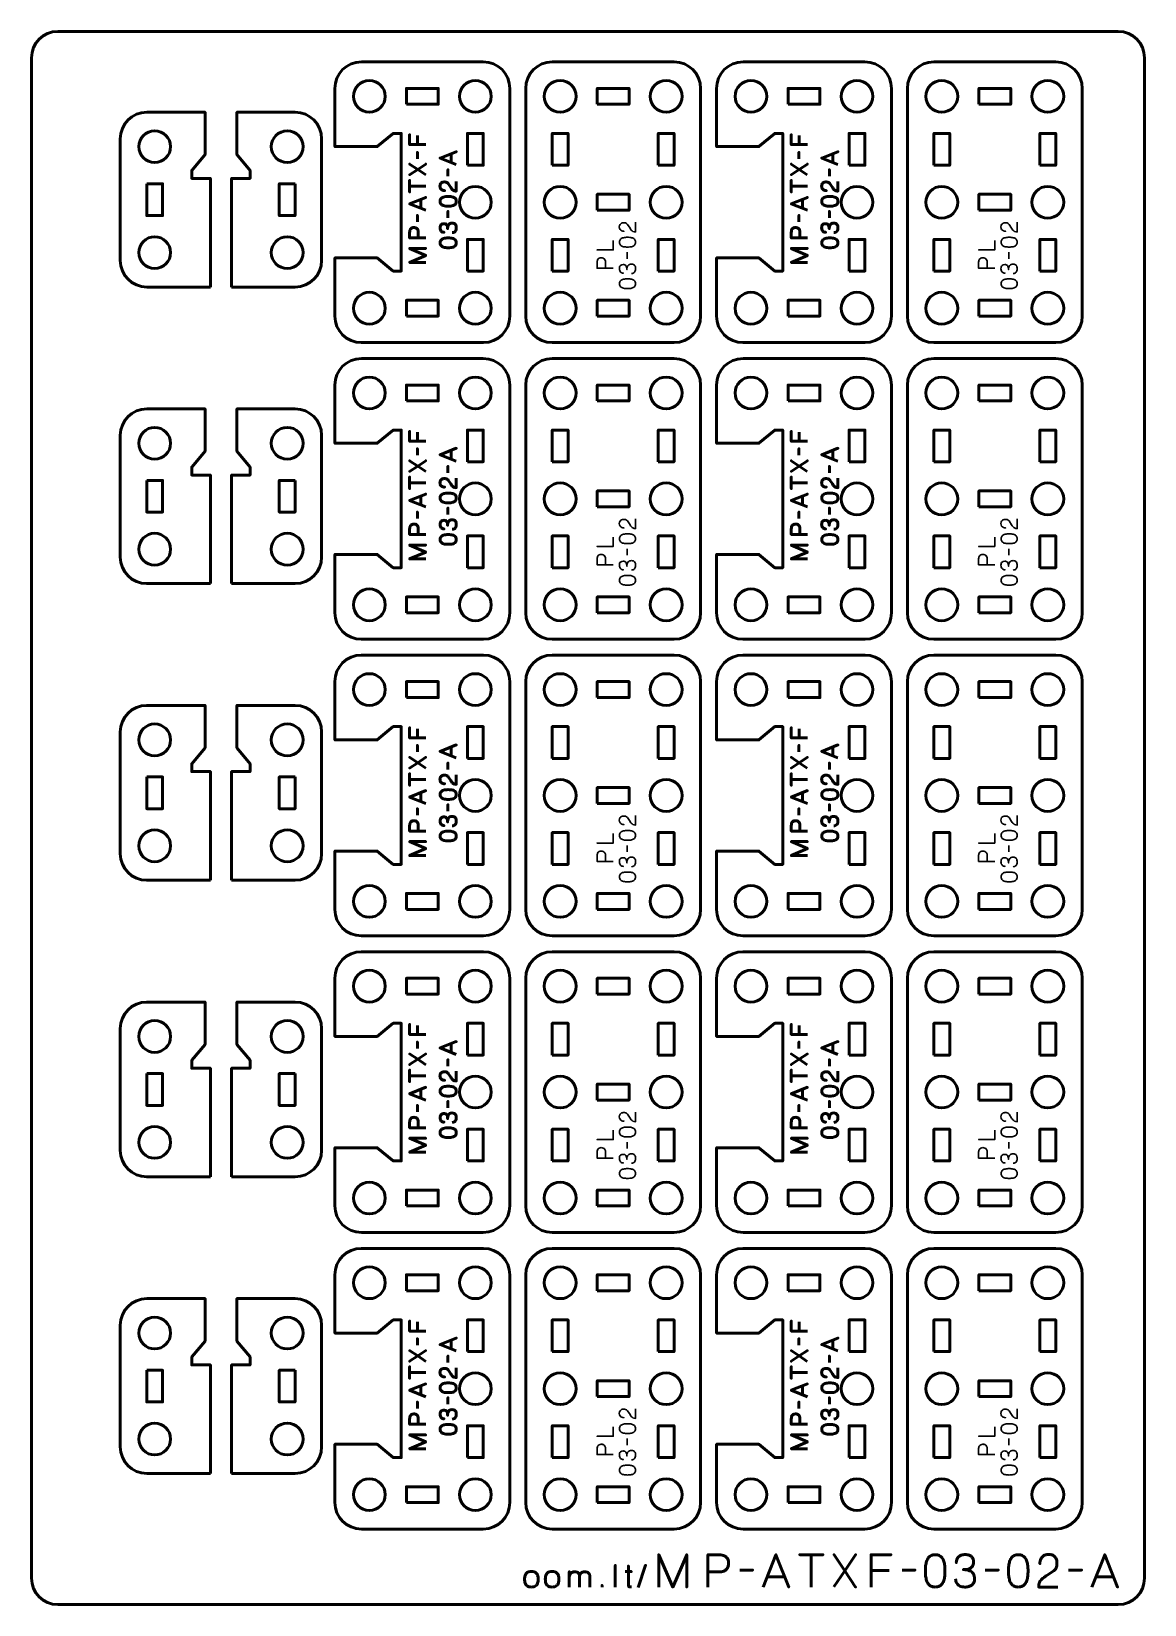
# Model space of a CAD drawing. Header units: centimetres. Extents: x -21 to 0, y -29.7 to 0.
import ezdxf

# ---------------------------------------------------------------- set-up
doc = ezdxf.new("R2010")
doc.units = ezdxf.units.CM
doc.header["$MEASUREMENT"] = 0
doc.layers.add('Layer 1', color=7, linetype='Continuous')

msp = doc.modelspace()

# ---------------------------------------------------------------- linework, layer by layer
at = {"layer": 'Layer 1', "color": 22, "lineweight": 53}
msp.add_open_spline([(-21, -29.19991), (-21, -29.19991), (-21, -0.49996), (-21, -0.49996), (-21, -0.49996), (-21, -0.22299), (-20.77691, 0), (-20.49991, 0), (-20.49991, 0), (-20.49991, 0), (-0.5001, 0), (-0.5001, 0), (-0.5001, 0), (-0.22296, 0), (0, -0.22299), (0, -0.49996), (0, -0.49996), (0, -0.49996), (0, -29.19991), (0, -29.19991), (0, -29.19991), (0, -29.47691), (-0.22296, -29.7), (-0.5001, -29.7), (-0.5001, -29.7), (-0.5001, -29.7), (-20.49991, -29.7), (-20.49991, -29.7), (-20.49991, -29.7), (-20.77691, -29.7), (-21, -29.47691), (-21, -29.19991)], degree=3, knots=[0, 0, 0, 0, 0.125, 0.125, 0.125, 0.125, 0.25, 0.25, 0.25, 0.25, 0.375, 0.375, 0.375, 0.375, 0.5, 0.5, 0.5, 0.5, 0.625, 0.625, 0.625, 0.625, 0.75, 0.75, 0.75, 0.75, 0.875, 0.875, 0.875, 0.875, 1, 1, 1, 1], dxfattribs=at)
at = {"layer": 'Layer 1', "color": 114, "lineweight": 53}
for points, knots in [([(-15.275, -5.37491), (-15.275, -5.37491), (-15.27501, -4.27497), (-15.27501, -4.27497), (-15.27501, -4.27497), (-15.27501, -4.27497), (-14.47501, -4.27498), (-14.47501, -4.27498), (-14.47501, -4.27498), (-14.47501, -4.27498), (-14.175, -4.52498), (-14.175, -4.52498), (-14.175, -4.52498), (-14.175, -4.52498), (-14.025, -4.52498), (-14.025, -4.52498), (-14.025, -4.52498), (-14.025, -4.52498), (-14.025, -4.27497), (-14.025, -4.27497), (-14.025, -4.27497), (-14.025, -4.27497), (-14.025, -2.17498), (-14.025, -2.17498), (-14.025, -2.17498), (-14.025, -2.17498), (-14.025, -1.92498), (-14.025, -1.92498), (-14.025, -1.92498), (-14.025, -1.92498), (-14.175, -1.92498), (-14.175, -1.92498), (-14.175, -1.92498), (-14.175, -1.92498), (-14.475, -2.17498), (-14.475, -2.17498), (-14.475, -2.17498), (-14.475, -2.17498), (-15.275, -2.17498), (-15.275, -2.17498), (-15.275, -2.17498), (-15.275, -2.17498), (-15.275, -1.07505), (-15.275, -1.07505), (-15.275, -1.07505), (-15.275, -0.79792), (-15.0519, -0.57496), (-14.7749, -0.57496), (-14.7749, -0.57496), (-14.7749, -0.57496), (-12.47498, -0.57496), (-12.47498, -0.57496), (-12.47498, -0.57496), (-12.19797, -0.57496), (-11.97502, -0.79792), (-11.97502, -1.07505), (-11.97502, -1.07505), (-11.97502, -1.07505), (-11.97502, -5.37491), (-11.97502, -5.37491), (-11.97502, -5.37491), (-11.97502, -5.65191), (-12.19797, -5.875), (-12.47498, -5.875), (-12.47498, -5.875), (-12.47498, -5.875), (-14.7749, -5.875), (-14.7749, -5.875), (-14.7749, -5.875), (-15.0519, -5.875), (-15.275, -5.65191), (-15.275, -5.37491)], [0, 0, 0, 0, 0.05555556, 0.05555556, 0.05555556, 0.05555556, 0.11111111, 0.11111111, 0.11111111, 0.11111111, 0.16666667, 0.16666667, 0.16666667, 0.16666667, 0.22222222, 0.22222222, 0.22222222, 0.22222222, 0.27777778, 0.27777778, 0.27777778, 0.27777778, 0.33333333, 0.33333333, 0.33333333, 0.33333333, 0.38888889, 0.38888889, 0.38888889, 0.38888889, 0.44444444, 0.44444444, 0.44444444, 0.44444444, 0.5, 0.5, 0.5, 0.5, 0.55555556, 0.55555556, 0.55555556, 0.55555556, 0.61111111, 0.61111111, 0.61111111, 0.61111111, 0.66666667, 0.66666667, 0.66666667, 0.66666667, 0.72222222, 0.72222222, 0.72222222, 0.72222222, 0.77777778, 0.77777778, 0.77777778, 0.77777778, 0.83333333, 0.83333333, 0.83333333, 0.83333333, 0.88888889, 0.88888889, 0.88888889, 0.88888889, 0.94444444, 0.94444444, 0.94444444, 0.94444444, 1, 1, 1, 1]), ([(-11.675, -5.37491), (-11.675, -5.37491), (-11.675, -1.07505), (-11.675, -1.07505), (-11.675, -1.07505), (-11.675, -0.79792), (-11.4519, -0.57496), (-11.1749, -0.57496), (-11.1749, -0.57496), (-11.1749, -0.57496), (-8.87498, -0.57496), (-8.87498, -0.57496), (-8.87498, -0.57496), (-8.59797, -0.57496), (-8.37502, -0.79792), (-8.37502, -1.07505), (-8.37502, -1.07505), (-8.37502, -1.07505), (-8.37502, -5.37491), (-8.37502, -5.37491), (-8.37502, -5.37491), (-8.37502, -5.65191), (-8.59797, -5.875), (-8.87498, -5.875), (-8.87498, -5.875), (-8.87498, -5.875), (-11.1749, -5.875), (-11.1749, -5.875), (-11.1749, -5.875), (-11.4519, -5.875), (-11.675, -5.65191), (-11.675, -5.37491)], [0, 0, 0, 0, 0.125, 0.125, 0.125, 0.125, 0.25, 0.25, 0.25, 0.25, 0.375, 0.375, 0.375, 0.375, 0.5, 0.5, 0.5, 0.5, 0.625, 0.625, 0.625, 0.625, 0.75, 0.75, 0.75, 0.75, 0.875, 0.875, 0.875, 0.875, 1, 1, 1, 1]), ([(-8.075, -5.37491), (-8.075, -5.37491), (-8.07501, -4.27497), (-8.07501, -4.27497), (-8.07501, -4.27497), (-8.07501, -4.27497), (-7.27501, -4.27498), (-7.27501, -4.27498), (-7.27501, -4.27498), (-7.27501, -4.27498), (-6.975, -4.52498), (-6.975, -4.52498), (-6.975, -4.52498), (-6.975, -4.52498), (-6.825, -4.52498), (-6.825, -4.52498), (-6.825, -4.52498), (-6.825, -4.52498), (-6.825, -4.27497), (-6.825, -4.27497), (-6.825, -4.27497), (-6.825, -4.27497), (-6.825, -2.17498), (-6.825, -2.17498), (-6.825, -2.17498), (-6.825, -2.17498), (-6.825, -1.92498), (-6.825, -1.92498), (-6.825, -1.92498), (-6.825, -1.92498), (-6.975, -1.92498), (-6.975, -1.92498), (-6.975, -1.92498), (-6.975, -1.92498), (-7.275, -2.17498), (-7.275, -2.17498), (-7.275, -2.17498), (-7.275, -2.17498), (-8.075, -2.17498), (-8.075, -2.17498), (-8.075, -2.17498), (-8.075, -2.17498), (-8.075, -1.07505), (-8.075, -1.07505), (-8.075, -1.07505), (-8.075, -0.79792), (-7.8519, -0.57496), (-7.5749, -0.57496), (-7.5749, -0.57496), (-7.5749, -0.57496), (-5.27498, -0.57496), (-5.27498, -0.57496), (-5.27498, -0.57496), (-4.99797, -0.57496), (-4.77502, -0.79792), (-4.77502, -1.07505), (-4.77502, -1.07505), (-4.77502, -1.07505), (-4.77502, -5.37491), (-4.77502, -5.37491), (-4.77502, -5.37491), (-4.77502, -5.65191), (-4.99797, -5.875), (-5.27498, -5.875), (-5.27498, -5.875), (-5.27498, -5.875), (-7.5749, -5.875), (-7.5749, -5.875), (-7.5749, -5.875), (-7.8519, -5.875), (-8.075, -5.65191), (-8.075, -5.37491)], [0, 0, 0, 0, 0.05555556, 0.05555556, 0.05555556, 0.05555556, 0.11111111, 0.11111111, 0.11111111, 0.11111111, 0.16666667, 0.16666667, 0.16666667, 0.16666667, 0.22222222, 0.22222222, 0.22222222, 0.22222222, 0.27777778, 0.27777778, 0.27777778, 0.27777778, 0.33333333, 0.33333333, 0.33333333, 0.33333333, 0.38888889, 0.38888889, 0.38888889, 0.38888889, 0.44444444, 0.44444444, 0.44444444, 0.44444444, 0.5, 0.5, 0.5, 0.5, 0.55555556, 0.55555556, 0.55555556, 0.55555556, 0.61111111, 0.61111111, 0.61111111, 0.61111111, 0.66666667, 0.66666667, 0.66666667, 0.66666667, 0.72222222, 0.72222222, 0.72222222, 0.72222222, 0.77777778, 0.77777778, 0.77777778, 0.77777778, 0.83333333, 0.83333333, 0.83333333, 0.83333333, 0.88888889, 0.88888889, 0.88888889, 0.88888889, 0.94444444, 0.94444444, 0.94444444, 0.94444444, 1, 1, 1, 1]), ([(-4.475, -5.37491), (-4.475, -5.37491), (-4.475, -1.07505), (-4.475, -1.07505), (-4.475, -1.07505), (-4.475, -0.79792), (-4.2519, -0.57496), (-3.9749, -0.57496), (-3.9749, -0.57496), (-3.9749, -0.57496), (-1.67498, -0.57496), (-1.67498, -0.57496), (-1.67498, -0.57496), (-1.39797, -0.57496), (-1.17502, -0.79792), (-1.17502, -1.07505), (-1.17502, -1.07505), (-1.17502, -1.07505), (-1.17502, -5.37491), (-1.17502, -5.37491), (-1.17502, -5.37491), (-1.17502, -5.65191), (-1.39797, -5.875), (-1.67498, -5.875), (-1.67498, -5.875), (-1.67498, -5.875), (-3.9749, -5.875), (-3.9749, -5.875), (-3.9749, -5.875), (-4.2519, -5.875), (-4.475, -5.65191), (-4.475, -5.37491)], [0, 0, 0, 0, 0.125, 0.125, 0.125, 0.125, 0.25, 0.25, 0.25, 0.25, 0.375, 0.375, 0.375, 0.375, 0.5, 0.5, 0.5, 0.5, 0.625, 0.625, 0.625, 0.625, 0.75, 0.75, 0.75, 0.75, 0.875, 0.875, 0.875, 0.875, 1, 1, 1, 1]), ([(-17.62501, -4.82497), (-17.62501, -4.82497), (-18.82494, -4.82498), (-18.82494, -4.82498), (-18.82494, -4.82498), (-19.10194, -4.82498), (-19.32503, -4.60203), (-19.32503, -4.32502), (-19.32503, -4.32502), (-19.32503, -4.32502), (-19.32503, -2.0251), (-19.32503, -2.0251), (-19.32503, -2.0251), (-19.32503, -1.7481), (-19.10194, -1.525), (-18.82494, -1.525), (-18.82494, -1.525), (-18.82494, -1.525), (-17.725, -1.52499), (-17.725, -1.52499), (-17.725, -1.52499), (-17.725, -1.52499), (-17.72502, -2.32499), (-17.72502, -2.32499), (-17.72502, -2.32499), (-17.72502, -2.32499), (-17.97502, -2.625), (-17.97502, -2.625), (-17.97502, -2.625), (-17.97502, -2.625), (-17.97502, -2.775), (-17.97502, -2.775), (-17.97502, -2.775), (-17.97502, -2.775), (-17.725, -2.775), (-17.725, -2.775), (-17.725, -2.775), (-17.725, -2.775), (-17.62501, -2.775), (-17.62501, -2.775), (-17.62501, -2.775), (-17.62501, -2.775), (-17.62501, -4.82497), (-17.62501, -4.82497)], [0, 0, 0, 0, 0.09090909, 0.09090909, 0.09090909, 0.09090909, 0.18181818, 0.18181818, 0.18181818, 0.18181818, 0.27272727, 0.27272727, 0.27272727, 0.27272727, 0.36363636, 0.36363636, 0.36363636, 0.36363636, 0.45454545, 0.45454545, 0.45454545, 0.45454545, 0.54545455, 0.54545455, 0.54545455, 0.54545455, 0.63636364, 0.63636364, 0.63636364, 0.63636364, 0.72727273, 0.72727273, 0.72727273, 0.72727273, 0.81818182, 0.81818182, 0.81818182, 0.81818182, 0.90909091, 0.90909091, 0.90909091, 0.90909091, 1, 1, 1, 1]), ([(-17.22503, -4.82497), (-17.22503, -4.82497), (-16.0251, -4.82498), (-16.0251, -4.82498), (-16.0251, -4.82498), (-15.7481, -4.82498), (-15.52501, -4.60203), (-15.52501, -4.32502), (-15.52501, -4.32502), (-15.52501, -4.32502), (-15.52501, -2.0251), (-15.52501, -2.0251), (-15.52501, -2.0251), (-15.52501, -1.7481), (-15.7481, -1.525), (-16.0251, -1.525), (-16.0251, -1.525), (-16.0251, -1.525), (-17.12504, -1.52499), (-17.12504, -1.52499), (-17.12504, -1.52499), (-17.12504, -1.52499), (-17.12502, -2.32499), (-17.12502, -2.32499), (-17.12502, -2.32499), (-17.12502, -2.32499), (-16.87502, -2.625), (-16.87502, -2.625), (-16.87502, -2.625), (-16.87502, -2.625), (-16.87502, -2.775), (-16.87502, -2.775), (-16.87502, -2.775), (-16.87502, -2.775), (-17.12504, -2.775), (-17.12504, -2.775), (-17.12504, -2.775), (-17.12504, -2.775), (-17.22503, -2.775), (-17.22503, -2.775), (-17.22503, -2.775), (-17.22503, -2.775), (-17.22503, -4.82497), (-17.22503, -4.82497)], [0, 0, 0, 0, 0.09090909, 0.09090909, 0.09090909, 0.09090909, 0.18181818, 0.18181818, 0.18181818, 0.18181818, 0.27272727, 0.27272727, 0.27272727, 0.27272727, 0.36363636, 0.36363636, 0.36363636, 0.36363636, 0.45454545, 0.45454545, 0.45454545, 0.45454545, 0.54545455, 0.54545455, 0.54545455, 0.54545455, 0.63636364, 0.63636364, 0.63636364, 0.63636364, 0.72727273, 0.72727273, 0.72727273, 0.72727273, 0.81818182, 0.81818182, 0.81818182, 0.81818182, 0.90909091, 0.90909091, 0.90909091, 0.90909091, 1, 1, 1, 1]), ([(-15.275, -10.97491), (-15.275, -10.97491), (-15.27501, -9.87497), (-15.27501, -9.87497), (-15.27501, -9.87497), (-15.27501, -9.87497), (-14.47501, -9.87498), (-14.47501, -9.87498), (-14.47501, -9.87498), (-14.47501, -9.87498), (-14.175, -10.12498), (-14.175, -10.12498), (-14.175, -10.12498), (-14.175, -10.12498), (-14.025, -10.12498), (-14.025, -10.12498), (-14.025, -10.12498), (-14.025, -10.12498), (-14.025, -9.87497), (-14.025, -9.87497), (-14.025, -9.87497), (-14.025, -9.87497), (-14.025, -7.77498), (-14.025, -7.77498), (-14.025, -7.77498), (-14.025, -7.77498), (-14.025, -7.52498), (-14.025, -7.52498), (-14.025, -7.52498), (-14.025, -7.52498), (-14.175, -7.52498), (-14.175, -7.52498), (-14.175, -7.52498), (-14.175, -7.52498), (-14.475, -7.77498), (-14.475, -7.77498), (-14.475, -7.77498), (-14.475, -7.77498), (-15.275, -7.77498), (-15.275, -7.77498), (-15.275, -7.77498), (-15.275, -7.77498), (-15.275, -6.67505), (-15.275, -6.67505), (-15.275, -6.67505), (-15.275, -6.39792), (-15.0519, -6.17496), (-14.7749, -6.17496), (-14.7749, -6.17496), (-14.7749, -6.17496), (-12.47498, -6.17496), (-12.47498, -6.17496), (-12.47498, -6.17496), (-12.19797, -6.17496), (-11.97502, -6.39792), (-11.97502, -6.67505), (-11.97502, -6.67505), (-11.97502, -6.67505), (-11.97502, -10.97491), (-11.97502, -10.97491), (-11.97502, -10.97491), (-11.97502, -11.25191), (-12.19797, -11.475), (-12.47498, -11.475), (-12.47498, -11.475), (-12.47498, -11.475), (-14.7749, -11.475), (-14.7749, -11.475), (-14.7749, -11.475), (-15.0519, -11.475), (-15.275, -11.25191), (-15.275, -10.97491)], [0, 0, 0, 0, 0.05555556, 0.05555556, 0.05555556, 0.05555556, 0.11111111, 0.11111111, 0.11111111, 0.11111111, 0.16666667, 0.16666667, 0.16666667, 0.16666667, 0.22222222, 0.22222222, 0.22222222, 0.22222222, 0.27777778, 0.27777778, 0.27777778, 0.27777778, 0.33333333, 0.33333333, 0.33333333, 0.33333333, 0.38888889, 0.38888889, 0.38888889, 0.38888889, 0.44444444, 0.44444444, 0.44444444, 0.44444444, 0.5, 0.5, 0.5, 0.5, 0.55555556, 0.55555556, 0.55555556, 0.55555556, 0.61111111, 0.61111111, 0.61111111, 0.61111111, 0.66666667, 0.66666667, 0.66666667, 0.66666667, 0.72222222, 0.72222222, 0.72222222, 0.72222222, 0.77777778, 0.77777778, 0.77777778, 0.77777778, 0.83333333, 0.83333333, 0.83333333, 0.83333333, 0.88888889, 0.88888889, 0.88888889, 0.88888889, 0.94444444, 0.94444444, 0.94444444, 0.94444444, 1, 1, 1, 1]), ([(-11.675, -10.97491), (-11.675, -10.97491), (-11.675, -6.67505), (-11.675, -6.67505), (-11.675, -6.67505), (-11.675, -6.39792), (-11.4519, -6.17496), (-11.1749, -6.17496), (-11.1749, -6.17496), (-11.1749, -6.17496), (-8.87498, -6.17496), (-8.87498, -6.17496), (-8.87498, -6.17496), (-8.59797, -6.17496), (-8.37502, -6.39792), (-8.37502, -6.67505), (-8.37502, -6.67505), (-8.37502, -6.67505), (-8.37502, -10.97491), (-8.37502, -10.97491), (-8.37502, -10.97491), (-8.37502, -11.25191), (-8.59797, -11.475), (-8.87498, -11.475), (-8.87498, -11.475), (-8.87498, -11.475), (-11.1749, -11.475), (-11.1749, -11.475), (-11.1749, -11.475), (-11.4519, -11.475), (-11.675, -11.25191), (-11.675, -10.97491)], [0, 0, 0, 0, 0.125, 0.125, 0.125, 0.125, 0.25, 0.25, 0.25, 0.25, 0.375, 0.375, 0.375, 0.375, 0.5, 0.5, 0.5, 0.5, 0.625, 0.625, 0.625, 0.625, 0.75, 0.75, 0.75, 0.75, 0.875, 0.875, 0.875, 0.875, 1, 1, 1, 1]), ([(-8.075, -10.97491), (-8.075, -10.97491), (-8.07501, -9.87497), (-8.07501, -9.87497), (-8.07501, -9.87497), (-8.07501, -9.87497), (-7.27501, -9.87498), (-7.27501, -9.87498), (-7.27501, -9.87498), (-7.27501, -9.87498), (-6.975, -10.12498), (-6.975, -10.12498), (-6.975, -10.12498), (-6.975, -10.12498), (-6.825, -10.12498), (-6.825, -10.12498), (-6.825, -10.12498), (-6.825, -10.12498), (-6.825, -9.87497), (-6.825, -9.87497), (-6.825, -9.87497), (-6.825, -9.87497), (-6.825, -7.77498), (-6.825, -7.77498), (-6.825, -7.77498), (-6.825, -7.77498), (-6.825, -7.52498), (-6.825, -7.52498), (-6.825, -7.52498), (-6.825, -7.52498), (-6.975, -7.52498), (-6.975, -7.52498), (-6.975, -7.52498), (-6.975, -7.52498), (-7.275, -7.77498), (-7.275, -7.77498), (-7.275, -7.77498), (-7.275, -7.77498), (-8.075, -7.77498), (-8.075, -7.77498), (-8.075, -7.77498), (-8.075, -7.77498), (-8.075, -6.67505), (-8.075, -6.67505), (-8.075, -6.67505), (-8.075, -6.39792), (-7.8519, -6.17496), (-7.5749, -6.17496), (-7.5749, -6.17496), (-7.5749, -6.17496), (-5.27498, -6.17496), (-5.27498, -6.17496), (-5.27498, -6.17496), (-4.99797, -6.17496), (-4.77502, -6.39792), (-4.77502, -6.67505), (-4.77502, -6.67505), (-4.77502, -6.67505), (-4.77502, -10.97491), (-4.77502, -10.97491), (-4.77502, -10.97491), (-4.77502, -11.25191), (-4.99797, -11.475), (-5.27498, -11.475), (-5.27498, -11.475), (-5.27498, -11.475), (-7.5749, -11.475), (-7.5749, -11.475), (-7.5749, -11.475), (-7.8519, -11.475), (-8.075, -11.25191), (-8.075, -10.97491)], [0, 0, 0, 0, 0.05555556, 0.05555556, 0.05555556, 0.05555556, 0.11111111, 0.11111111, 0.11111111, 0.11111111, 0.16666667, 0.16666667, 0.16666667, 0.16666667, 0.22222222, 0.22222222, 0.22222222, 0.22222222, 0.27777778, 0.27777778, 0.27777778, 0.27777778, 0.33333333, 0.33333333, 0.33333333, 0.33333333, 0.38888889, 0.38888889, 0.38888889, 0.38888889, 0.44444444, 0.44444444, 0.44444444, 0.44444444, 0.5, 0.5, 0.5, 0.5, 0.55555556, 0.55555556, 0.55555556, 0.55555556, 0.61111111, 0.61111111, 0.61111111, 0.61111111, 0.66666667, 0.66666667, 0.66666667, 0.66666667, 0.72222222, 0.72222222, 0.72222222, 0.72222222, 0.77777778, 0.77777778, 0.77777778, 0.77777778, 0.83333333, 0.83333333, 0.83333333, 0.83333333, 0.88888889, 0.88888889, 0.88888889, 0.88888889, 0.94444444, 0.94444444, 0.94444444, 0.94444444, 1, 1, 1, 1]), ([(-4.475, -10.97491), (-4.475, -10.97491), (-4.475, -6.67505), (-4.475, -6.67505), (-4.475, -6.67505), (-4.475, -6.39792), (-4.2519, -6.17496), (-3.9749, -6.17496), (-3.9749, -6.17496), (-3.9749, -6.17496), (-1.67498, -6.17496), (-1.67498, -6.17496), (-1.67498, -6.17496), (-1.39797, -6.17496), (-1.17502, -6.39792), (-1.17502, -6.67505), (-1.17502, -6.67505), (-1.17502, -6.67505), (-1.17502, -10.97491), (-1.17502, -10.97491), (-1.17502, -10.97491), (-1.17502, -11.25191), (-1.39797, -11.475), (-1.67498, -11.475), (-1.67498, -11.475), (-1.67498, -11.475), (-3.9749, -11.475), (-3.9749, -11.475), (-3.9749, -11.475), (-4.2519, -11.475), (-4.475, -11.25191), (-4.475, -10.97491)], [0, 0, 0, 0, 0.125, 0.125, 0.125, 0.125, 0.25, 0.25, 0.25, 0.25, 0.375, 0.375, 0.375, 0.375, 0.5, 0.5, 0.5, 0.5, 0.625, 0.625, 0.625, 0.625, 0.75, 0.75, 0.75, 0.75, 0.875, 0.875, 0.875, 0.875, 1, 1, 1, 1]), ([(-17.62501, -10.42497), (-17.62501, -10.42497), (-18.82494, -10.42498), (-18.82494, -10.42498), (-18.82494, -10.42498), (-19.10194, -10.42498), (-19.32503, -10.20203), (-19.32503, -9.92502), (-19.32503, -9.92502), (-19.32503, -9.92502), (-19.32503, -7.6251), (-19.32503, -7.6251), (-19.32503, -7.6251), (-19.32503, -7.3481), (-19.10194, -7.125), (-18.82494, -7.125), (-18.82494, -7.125), (-18.82494, -7.125), (-17.725, -7.12499), (-17.725, -7.12499), (-17.725, -7.12499), (-17.725, -7.12499), (-17.72502, -7.92499), (-17.72502, -7.92499), (-17.72502, -7.92499), (-17.72502, -7.92499), (-17.97502, -8.225), (-17.97502, -8.225), (-17.97502, -8.225), (-17.97502, -8.225), (-17.97502, -8.375), (-17.97502, -8.375), (-17.97502, -8.375), (-17.97502, -8.375), (-17.725, -8.375), (-17.725, -8.375), (-17.725, -8.375), (-17.725, -8.375), (-17.62501, -8.375), (-17.62501, -8.375), (-17.62501, -8.375), (-17.62501, -8.375), (-17.62501, -10.42497), (-17.62501, -10.42497)], [0, 0, 0, 0, 0.09090909, 0.09090909, 0.09090909, 0.09090909, 0.18181818, 0.18181818, 0.18181818, 0.18181818, 0.27272727, 0.27272727, 0.27272727, 0.27272727, 0.36363636, 0.36363636, 0.36363636, 0.36363636, 0.45454545, 0.45454545, 0.45454545, 0.45454545, 0.54545455, 0.54545455, 0.54545455, 0.54545455, 0.63636364, 0.63636364, 0.63636364, 0.63636364, 0.72727273, 0.72727273, 0.72727273, 0.72727273, 0.81818182, 0.81818182, 0.81818182, 0.81818182, 0.90909091, 0.90909091, 0.90909091, 0.90909091, 1, 1, 1, 1]), ([(-17.22503, -10.42497), (-17.22503, -10.42497), (-16.0251, -10.42498), (-16.0251, -10.42498), (-16.0251, -10.42498), (-15.7481, -10.42498), (-15.52501, -10.20203), (-15.52501, -9.92502), (-15.52501, -9.92502), (-15.52501, -9.92502), (-15.52501, -7.6251), (-15.52501, -7.6251), (-15.52501, -7.6251), (-15.52501, -7.3481), (-15.7481, -7.125), (-16.0251, -7.125), (-16.0251, -7.125), (-16.0251, -7.125), (-17.12504, -7.12499), (-17.12504, -7.12499), (-17.12504, -7.12499), (-17.12504, -7.12499), (-17.12502, -7.92499), (-17.12502, -7.92499), (-17.12502, -7.92499), (-17.12502, -7.92499), (-16.87502, -8.225), (-16.87502, -8.225), (-16.87502, -8.225), (-16.87502, -8.225), (-16.87502, -8.375), (-16.87502, -8.375), (-16.87502, -8.375), (-16.87502, -8.375), (-17.12504, -8.375), (-17.12504, -8.375), (-17.12504, -8.375), (-17.12504, -8.375), (-17.22503, -8.375), (-17.22503, -8.375), (-17.22503, -8.375), (-17.22503, -8.375), (-17.22503, -10.42497), (-17.22503, -10.42497)], [0, 0, 0, 0, 0.09090909, 0.09090909, 0.09090909, 0.09090909, 0.18181818, 0.18181818, 0.18181818, 0.18181818, 0.27272727, 0.27272727, 0.27272727, 0.27272727, 0.36363636, 0.36363636, 0.36363636, 0.36363636, 0.45454545, 0.45454545, 0.45454545, 0.45454545, 0.54545455, 0.54545455, 0.54545455, 0.54545455, 0.63636364, 0.63636364, 0.63636364, 0.63636364, 0.72727273, 0.72727273, 0.72727273, 0.72727273, 0.81818182, 0.81818182, 0.81818182, 0.81818182, 0.90909091, 0.90909091, 0.90909091, 0.90909091, 1, 1, 1, 1]), ([(-15.275, -16.57491), (-15.275, -16.57491), (-15.27501, -15.47497), (-15.27501, -15.47497), (-15.27501, -15.47497), (-15.27501, -15.47497), (-14.47501, -15.47498), (-14.47501, -15.47498), (-14.47501, -15.47498), (-14.47501, -15.47498), (-14.175, -15.72498), (-14.175, -15.72498), (-14.175, -15.72498), (-14.175, -15.72498), (-14.025, -15.72498), (-14.025, -15.72498), (-14.025, -15.72498), (-14.025, -15.72498), (-14.025, -15.47497), (-14.025, -15.47497), (-14.025, -15.47497), (-14.025, -15.47497), (-14.025, -13.37498), (-14.025, -13.37498), (-14.025, -13.37498), (-14.025, -13.37498), (-14.025, -13.12498), (-14.025, -13.12498), (-14.025, -13.12498), (-14.025, -13.12498), (-14.175, -13.12498), (-14.175, -13.12498), (-14.175, -13.12498), (-14.175, -13.12498), (-14.475, -13.37498), (-14.475, -13.37498), (-14.475, -13.37498), (-14.475, -13.37498), (-15.275, -13.37498), (-15.275, -13.37498), (-15.275, -13.37498), (-15.275, -13.37498), (-15.275, -12.27505), (-15.275, -12.27505), (-15.275, -12.27505), (-15.275, -11.99792), (-15.0519, -11.77496), (-14.7749, -11.77496), (-14.7749, -11.77496), (-14.7749, -11.77496), (-12.47498, -11.77496), (-12.47498, -11.77496), (-12.47498, -11.77496), (-12.19797, -11.77496), (-11.97502, -11.99792), (-11.97502, -12.27505), (-11.97502, -12.27505), (-11.97502, -12.27505), (-11.97502, -16.57491), (-11.97502, -16.57491), (-11.97502, -16.57491), (-11.97502, -16.85191), (-12.19797, -17.075), (-12.47498, -17.075), (-12.47498, -17.075), (-12.47498, -17.075), (-14.7749, -17.075), (-14.7749, -17.075), (-14.7749, -17.075), (-15.0519, -17.075), (-15.275, -16.85191), (-15.275, -16.57491)], [0, 0, 0, 0, 0.05555556, 0.05555556, 0.05555556, 0.05555556, 0.11111111, 0.11111111, 0.11111111, 0.11111111, 0.16666667, 0.16666667, 0.16666667, 0.16666667, 0.22222222, 0.22222222, 0.22222222, 0.22222222, 0.27777778, 0.27777778, 0.27777778, 0.27777778, 0.33333333, 0.33333333, 0.33333333, 0.33333333, 0.38888889, 0.38888889, 0.38888889, 0.38888889, 0.44444444, 0.44444444, 0.44444444, 0.44444444, 0.5, 0.5, 0.5, 0.5, 0.55555556, 0.55555556, 0.55555556, 0.55555556, 0.61111111, 0.61111111, 0.61111111, 0.61111111, 0.66666667, 0.66666667, 0.66666667, 0.66666667, 0.72222222, 0.72222222, 0.72222222, 0.72222222, 0.77777778, 0.77777778, 0.77777778, 0.77777778, 0.83333333, 0.83333333, 0.83333333, 0.83333333, 0.88888889, 0.88888889, 0.88888889, 0.88888889, 0.94444444, 0.94444444, 0.94444444, 0.94444444, 1, 1, 1, 1]), ([(-11.675, -16.57491), (-11.675, -16.57491), (-11.675, -12.27505), (-11.675, -12.27505), (-11.675, -12.27505), (-11.675, -11.99792), (-11.4519, -11.77496), (-11.1749, -11.77496), (-11.1749, -11.77496), (-11.1749, -11.77496), (-8.87498, -11.77496), (-8.87498, -11.77496), (-8.87498, -11.77496), (-8.59797, -11.77496), (-8.37502, -11.99792), (-8.37502, -12.27505), (-8.37502, -12.27505), (-8.37502, -12.27505), (-8.37502, -16.57491), (-8.37502, -16.57491), (-8.37502, -16.57491), (-8.37502, -16.85191), (-8.59797, -17.075), (-8.87498, -17.075), (-8.87498, -17.075), (-8.87498, -17.075), (-11.1749, -17.075), (-11.1749, -17.075), (-11.1749, -17.075), (-11.4519, -17.075), (-11.675, -16.85191), (-11.675, -16.57491)], [0, 0, 0, 0, 0.125, 0.125, 0.125, 0.125, 0.25, 0.25, 0.25, 0.25, 0.375, 0.375, 0.375, 0.375, 0.5, 0.5, 0.5, 0.5, 0.625, 0.625, 0.625, 0.625, 0.75, 0.75, 0.75, 0.75, 0.875, 0.875, 0.875, 0.875, 1, 1, 1, 1]), ([(-8.075, -16.57491), (-8.075, -16.57491), (-8.07501, -15.47497), (-8.07501, -15.47497), (-8.07501, -15.47497), (-8.07501, -15.47497), (-7.27501, -15.47498), (-7.27501, -15.47498), (-7.27501, -15.47498), (-7.27501, -15.47498), (-6.975, -15.72498), (-6.975, -15.72498), (-6.975, -15.72498), (-6.975, -15.72498), (-6.825, -15.72498), (-6.825, -15.72498), (-6.825, -15.72498), (-6.825, -15.72498), (-6.825, -15.47497), (-6.825, -15.47497), (-6.825, -15.47497), (-6.825, -15.47497), (-6.825, -13.37498), (-6.825, -13.37498), (-6.825, -13.37498), (-6.825, -13.37498), (-6.825, -13.12498), (-6.825, -13.12498), (-6.825, -13.12498), (-6.825, -13.12498), (-6.975, -13.12498), (-6.975, -13.12498), (-6.975, -13.12498), (-6.975, -13.12498), (-7.275, -13.37498), (-7.275, -13.37498), (-7.275, -13.37498), (-7.275, -13.37498), (-8.075, -13.37498), (-8.075, -13.37498), (-8.075, -13.37498), (-8.075, -13.37498), (-8.075, -12.27505), (-8.075, -12.27505), (-8.075, -12.27505), (-8.075, -11.99792), (-7.8519, -11.77496), (-7.5749, -11.77496), (-7.5749, -11.77496), (-7.5749, -11.77496), (-5.27498, -11.77496), (-5.27498, -11.77496), (-5.27498, -11.77496), (-4.99797, -11.77496), (-4.77502, -11.99792), (-4.77502, -12.27505), (-4.77502, -12.27505), (-4.77502, -12.27505), (-4.77502, -16.57491), (-4.77502, -16.57491), (-4.77502, -16.57491), (-4.77502, -16.85191), (-4.99797, -17.075), (-5.27498, -17.075), (-5.27498, -17.075), (-5.27498, -17.075), (-7.5749, -17.075), (-7.5749, -17.075), (-7.5749, -17.075), (-7.8519, -17.075), (-8.075, -16.85191), (-8.075, -16.57491)], [0, 0, 0, 0, 0.05555556, 0.05555556, 0.05555556, 0.05555556, 0.11111111, 0.11111111, 0.11111111, 0.11111111, 0.16666667, 0.16666667, 0.16666667, 0.16666667, 0.22222222, 0.22222222, 0.22222222, 0.22222222, 0.27777778, 0.27777778, 0.27777778, 0.27777778, 0.33333333, 0.33333333, 0.33333333, 0.33333333, 0.38888889, 0.38888889, 0.38888889, 0.38888889, 0.44444444, 0.44444444, 0.44444444, 0.44444444, 0.5, 0.5, 0.5, 0.5, 0.55555556, 0.55555556, 0.55555556, 0.55555556, 0.61111111, 0.61111111, 0.61111111, 0.61111111, 0.66666667, 0.66666667, 0.66666667, 0.66666667, 0.72222222, 0.72222222, 0.72222222, 0.72222222, 0.77777778, 0.77777778, 0.77777778, 0.77777778, 0.83333333, 0.83333333, 0.83333333, 0.83333333, 0.88888889, 0.88888889, 0.88888889, 0.88888889, 0.94444444, 0.94444444, 0.94444444, 0.94444444, 1, 1, 1, 1]), ([(-4.475, -16.57491), (-4.475, -16.57491), (-4.475, -12.27505), (-4.475, -12.27505), (-4.475, -12.27505), (-4.475, -11.99792), (-4.2519, -11.77496), (-3.9749, -11.77496), (-3.9749, -11.77496), (-3.9749, -11.77496), (-1.67498, -11.77496), (-1.67498, -11.77496), (-1.67498, -11.77496), (-1.39797, -11.77496), (-1.17502, -11.99792), (-1.17502, -12.27505), (-1.17502, -12.27505), (-1.17502, -12.27505), (-1.17502, -16.57491), (-1.17502, -16.57491), (-1.17502, -16.57491), (-1.17502, -16.85191), (-1.39797, -17.075), (-1.67498, -17.075), (-1.67498, -17.075), (-1.67498, -17.075), (-3.9749, -17.075), (-3.9749, -17.075), (-3.9749, -17.075), (-4.2519, -17.075), (-4.475, -16.85191), (-4.475, -16.57491)], [0, 0, 0, 0, 0.125, 0.125, 0.125, 0.125, 0.25, 0.25, 0.25, 0.25, 0.375, 0.375, 0.375, 0.375, 0.5, 0.5, 0.5, 0.5, 0.625, 0.625, 0.625, 0.625, 0.75, 0.75, 0.75, 0.75, 0.875, 0.875, 0.875, 0.875, 1, 1, 1, 1]), ([(-17.62501, -16.02497), (-17.62501, -16.02497), (-18.82494, -16.02498), (-18.82494, -16.02498), (-18.82494, -16.02498), (-19.10194, -16.02498), (-19.32503, -15.80203), (-19.32503, -15.52502), (-19.32503, -15.52502), (-19.32503, -15.52502), (-19.32503, -13.2251), (-19.32503, -13.2251), (-19.32503, -13.2251), (-19.32503, -12.9481), (-19.10194, -12.725), (-18.82494, -12.725), (-18.82494, -12.725), (-18.82494, -12.725), (-17.725, -12.72499), (-17.725, -12.72499), (-17.725, -12.72499), (-17.725, -12.72499), (-17.72502, -13.52499), (-17.72502, -13.52499), (-17.72502, -13.52499), (-17.72502, -13.52499), (-17.97502, -13.825), (-17.97502, -13.825), (-17.97502, -13.825), (-17.97502, -13.825), (-17.97502, -13.975), (-17.97502, -13.975), (-17.97502, -13.975), (-17.97502, -13.975), (-17.725, -13.975), (-17.725, -13.975), (-17.725, -13.975), (-17.725, -13.975), (-17.62501, -13.975), (-17.62501, -13.975), (-17.62501, -13.975), (-17.62501, -13.975), (-17.62501, -16.02497), (-17.62501, -16.02497)], [0, 0, 0, 0, 0.09090909, 0.09090909, 0.09090909, 0.09090909, 0.18181818, 0.18181818, 0.18181818, 0.18181818, 0.27272727, 0.27272727, 0.27272727, 0.27272727, 0.36363636, 0.36363636, 0.36363636, 0.36363636, 0.45454545, 0.45454545, 0.45454545, 0.45454545, 0.54545455, 0.54545455, 0.54545455, 0.54545455, 0.63636364, 0.63636364, 0.63636364, 0.63636364, 0.72727273, 0.72727273, 0.72727273, 0.72727273, 0.81818182, 0.81818182, 0.81818182, 0.81818182, 0.90909091, 0.90909091, 0.90909091, 0.90909091, 1, 1, 1, 1]), ([(-17.22503, -16.02497), (-17.22503, -16.02497), (-16.0251, -16.02498), (-16.0251, -16.02498), (-16.0251, -16.02498), (-15.7481, -16.02498), (-15.52501, -15.80203), (-15.52501, -15.52502), (-15.52501, -15.52502), (-15.52501, -15.52502), (-15.52501, -13.2251), (-15.52501, -13.2251), (-15.52501, -13.2251), (-15.52501, -12.9481), (-15.7481, -12.725), (-16.0251, -12.725), (-16.0251, -12.725), (-16.0251, -12.725), (-17.12504, -12.72499), (-17.12504, -12.72499), (-17.12504, -12.72499), (-17.12504, -12.72499), (-17.12502, -13.52499), (-17.12502, -13.52499), (-17.12502, -13.52499), (-17.12502, -13.52499), (-16.87502, -13.825), (-16.87502, -13.825), (-16.87502, -13.825), (-16.87502, -13.825), (-16.87502, -13.975), (-16.87502, -13.975), (-16.87502, -13.975), (-16.87502, -13.975), (-17.12504, -13.975), (-17.12504, -13.975), (-17.12504, -13.975), (-17.12504, -13.975), (-17.22503, -13.975), (-17.22503, -13.975), (-17.22503, -13.975), (-17.22503, -13.975), (-17.22503, -16.02497), (-17.22503, -16.02497)], [0, 0, 0, 0, 0.09090909, 0.09090909, 0.09090909, 0.09090909, 0.18181818, 0.18181818, 0.18181818, 0.18181818, 0.27272727, 0.27272727, 0.27272727, 0.27272727, 0.36363636, 0.36363636, 0.36363636, 0.36363636, 0.45454545, 0.45454545, 0.45454545, 0.45454545, 0.54545455, 0.54545455, 0.54545455, 0.54545455, 0.63636364, 0.63636364, 0.63636364, 0.63636364, 0.72727273, 0.72727273, 0.72727273, 0.72727273, 0.81818182, 0.81818182, 0.81818182, 0.81818182, 0.90909091, 0.90909091, 0.90909091, 0.90909091, 1, 1, 1, 1]), ([(-15.275, -22.17491), (-15.275, -22.17491), (-15.27501, -21.07497), (-15.27501, -21.07497), (-15.27501, -21.07497), (-15.27501, -21.07497), (-14.47501, -21.07498), (-14.47501, -21.07498), (-14.47501, -21.07498), (-14.47501, -21.07498), (-14.175, -21.32498), (-14.175, -21.32498), (-14.175, -21.32498), (-14.175, -21.32498), (-14.025, -21.32498), (-14.025, -21.32498), (-14.025, -21.32498), (-14.025, -21.32498), (-14.025, -21.07497), (-14.025, -21.07497), (-14.025, -21.07497), (-14.025, -21.07497), (-14.025, -18.97498), (-14.025, -18.97498), (-14.025, -18.97498), (-14.025, -18.97498), (-14.025, -18.72498), (-14.025, -18.72498), (-14.025, -18.72498), (-14.025, -18.72498), (-14.175, -18.72498), (-14.175, -18.72498), (-14.175, -18.72498), (-14.175, -18.72498), (-14.475, -18.97498), (-14.475, -18.97498), (-14.475, -18.97498), (-14.475, -18.97498), (-15.275, -18.97498), (-15.275, -18.97498), (-15.275, -18.97498), (-15.275, -18.97498), (-15.275, -17.87505), (-15.275, -17.87505), (-15.275, -17.87505), (-15.275, -17.59792), (-15.0519, -17.37496), (-14.7749, -17.37496), (-14.7749, -17.37496), (-14.7749, -17.37496), (-12.47498, -17.37496), (-12.47498, -17.37496), (-12.47498, -17.37496), (-12.19797, -17.37496), (-11.97502, -17.59792), (-11.97502, -17.87505), (-11.97502, -17.87505), (-11.97502, -17.87505), (-11.97502, -22.17491), (-11.97502, -22.17491), (-11.97502, -22.17491), (-11.97502, -22.45191), (-12.19797, -22.675), (-12.47498, -22.675), (-12.47498, -22.675), (-12.47498, -22.675), (-14.7749, -22.675), (-14.7749, -22.675), (-14.7749, -22.675), (-15.0519, -22.675), (-15.275, -22.45191), (-15.275, -22.17491)], [0, 0, 0, 0, 0.05555556, 0.05555556, 0.05555556, 0.05555556, 0.11111111, 0.11111111, 0.11111111, 0.11111111, 0.16666667, 0.16666667, 0.16666667, 0.16666667, 0.22222222, 0.22222222, 0.22222222, 0.22222222, 0.27777778, 0.27777778, 0.27777778, 0.27777778, 0.33333333, 0.33333333, 0.33333333, 0.33333333, 0.38888889, 0.38888889, 0.38888889, 0.38888889, 0.44444444, 0.44444444, 0.44444444, 0.44444444, 0.5, 0.5, 0.5, 0.5, 0.55555556, 0.55555556, 0.55555556, 0.55555556, 0.61111111, 0.61111111, 0.61111111, 0.61111111, 0.66666667, 0.66666667, 0.66666667, 0.66666667, 0.72222222, 0.72222222, 0.72222222, 0.72222222, 0.77777778, 0.77777778, 0.77777778, 0.77777778, 0.83333333, 0.83333333, 0.83333333, 0.83333333, 0.88888889, 0.88888889, 0.88888889, 0.88888889, 0.94444444, 0.94444444, 0.94444444, 0.94444444, 1, 1, 1, 1]), ([(-11.675, -22.17491), (-11.675, -22.17491), (-11.675, -17.87505), (-11.675, -17.87505), (-11.675, -17.87505), (-11.675, -17.59792), (-11.4519, -17.37496), (-11.1749, -17.37496), (-11.1749, -17.37496), (-11.1749, -17.37496), (-8.87498, -17.37496), (-8.87498, -17.37496), (-8.87498, -17.37496), (-8.59797, -17.37496), (-8.37502, -17.59792), (-8.37502, -17.87505), (-8.37502, -17.87505), (-8.37502, -17.87505), (-8.37502, -22.17491), (-8.37502, -22.17491), (-8.37502, -22.17491), (-8.37502, -22.45191), (-8.59797, -22.675), (-8.87498, -22.675), (-8.87498, -22.675), (-8.87498, -22.675), (-11.1749, -22.675), (-11.1749, -22.675), (-11.1749, -22.675), (-11.4519, -22.675), (-11.675, -22.45191), (-11.675, -22.17491)], [0, 0, 0, 0, 0.125, 0.125, 0.125, 0.125, 0.25, 0.25, 0.25, 0.25, 0.375, 0.375, 0.375, 0.375, 0.5, 0.5, 0.5, 0.5, 0.625, 0.625, 0.625, 0.625, 0.75, 0.75, 0.75, 0.75, 0.875, 0.875, 0.875, 0.875, 1, 1, 1, 1]), ([(-8.075, -22.17491), (-8.075, -22.17491), (-8.07501, -21.07497), (-8.07501, -21.07497), (-8.07501, -21.07497), (-8.07501, -21.07497), (-7.27501, -21.07498), (-7.27501, -21.07498), (-7.27501, -21.07498), (-7.27501, -21.07498), (-6.975, -21.32498), (-6.975, -21.32498), (-6.975, -21.32498), (-6.975, -21.32498), (-6.825, -21.32498), (-6.825, -21.32498), (-6.825, -21.32498), (-6.825, -21.32498), (-6.825, -21.07497), (-6.825, -21.07497), (-6.825, -21.07497), (-6.825, -21.07497), (-6.825, -18.97498), (-6.825, -18.97498), (-6.825, -18.97498), (-6.825, -18.97498), (-6.825, -18.72498), (-6.825, -18.72498), (-6.825, -18.72498), (-6.825, -18.72498), (-6.975, -18.72498), (-6.975, -18.72498), (-6.975, -18.72498), (-6.975, -18.72498), (-7.275, -18.97498), (-7.275, -18.97498), (-7.275, -18.97498), (-7.275, -18.97498), (-8.075, -18.97498), (-8.075, -18.97498), (-8.075, -18.97498), (-8.075, -18.97498), (-8.075, -17.87505), (-8.075, -17.87505), (-8.075, -17.87505), (-8.075, -17.59792), (-7.8519, -17.37496), (-7.5749, -17.37496), (-7.5749, -17.37496), (-7.5749, -17.37496), (-5.27498, -17.37496), (-5.27498, -17.37496), (-5.27498, -17.37496), (-4.99797, -17.37496), (-4.77502, -17.59792), (-4.77502, -17.87505), (-4.77502, -17.87505), (-4.77502, -17.87505), (-4.77502, -22.17491), (-4.77502, -22.17491), (-4.77502, -22.17491), (-4.77502, -22.45191), (-4.99797, -22.675), (-5.27498, -22.675), (-5.27498, -22.675), (-5.27498, -22.675), (-7.5749, -22.675), (-7.5749, -22.675), (-7.5749, -22.675), (-7.8519, -22.675), (-8.075, -22.45191), (-8.075, -22.17491)], [0, 0, 0, 0, 0.05555556, 0.05555556, 0.05555556, 0.05555556, 0.11111111, 0.11111111, 0.11111111, 0.11111111, 0.16666667, 0.16666667, 0.16666667, 0.16666667, 0.22222222, 0.22222222, 0.22222222, 0.22222222, 0.27777778, 0.27777778, 0.27777778, 0.27777778, 0.33333333, 0.33333333, 0.33333333, 0.33333333, 0.38888889, 0.38888889, 0.38888889, 0.38888889, 0.44444444, 0.44444444, 0.44444444, 0.44444444, 0.5, 0.5, 0.5, 0.5, 0.55555556, 0.55555556, 0.55555556, 0.55555556, 0.61111111, 0.61111111, 0.61111111, 0.61111111, 0.66666667, 0.66666667, 0.66666667, 0.66666667, 0.72222222, 0.72222222, 0.72222222, 0.72222222, 0.77777778, 0.77777778, 0.77777778, 0.77777778, 0.83333333, 0.83333333, 0.83333333, 0.83333333, 0.88888889, 0.88888889, 0.88888889, 0.88888889, 0.94444444, 0.94444444, 0.94444444, 0.94444444, 1, 1, 1, 1]), ([(-4.475, -22.17491), (-4.475, -22.17491), (-4.475, -17.87505), (-4.475, -17.87505), (-4.475, -17.87505), (-4.475, -17.59792), (-4.2519, -17.37496), (-3.9749, -17.37496), (-3.9749, -17.37496), (-3.9749, -17.37496), (-1.67498, -17.37496), (-1.67498, -17.37496), (-1.67498, -17.37496), (-1.39797, -17.37496), (-1.17502, -17.59792), (-1.17502, -17.87505), (-1.17502, -17.87505), (-1.17502, -17.87505), (-1.17502, -22.17491), (-1.17502, -22.17491), (-1.17502, -22.17491), (-1.17502, -22.45191), (-1.39797, -22.675), (-1.67498, -22.675), (-1.67498, -22.675), (-1.67498, -22.675), (-3.9749, -22.675), (-3.9749, -22.675), (-3.9749, -22.675), (-4.2519, -22.675), (-4.475, -22.45191), (-4.475, -22.17491)], [0, 0, 0, 0, 0.125, 0.125, 0.125, 0.125, 0.25, 0.25, 0.25, 0.25, 0.375, 0.375, 0.375, 0.375, 0.5, 0.5, 0.5, 0.5, 0.625, 0.625, 0.625, 0.625, 0.75, 0.75, 0.75, 0.75, 0.875, 0.875, 0.875, 0.875, 1, 1, 1, 1]), ([(-17.62501, -21.62497), (-17.62501, -21.62497), (-18.82494, -21.62498), (-18.82494, -21.62498), (-18.82494, -21.62498), (-19.10194, -21.62498), (-19.32503, -21.40203), (-19.32503, -21.12502), (-19.32503, -21.12502), (-19.32503, -21.12502), (-19.32503, -18.8251), (-19.32503, -18.8251), (-19.32503, -18.8251), (-19.32503, -18.5481), (-19.10194, -18.325), (-18.82494, -18.325), (-18.82494, -18.325), (-18.82494, -18.325), (-17.725, -18.32499), (-17.725, -18.32499), (-17.725, -18.32499), (-17.725, -18.32499), (-17.72502, -19.12499), (-17.72502, -19.12499), (-17.72502, -19.12499), (-17.72502, -19.12499), (-17.97502, -19.425), (-17.97502, -19.425), (-17.97502, -19.425), (-17.97502, -19.425), (-17.97502, -19.575), (-17.97502, -19.575), (-17.97502, -19.575), (-17.97502, -19.575), (-17.725, -19.575), (-17.725, -19.575), (-17.725, -19.575), (-17.725, -19.575), (-17.62501, -19.575), (-17.62501, -19.575), (-17.62501, -19.575), (-17.62501, -19.575), (-17.62501, -21.62497), (-17.62501, -21.62497)], [0, 0, 0, 0, 0.09090909, 0.09090909, 0.09090909, 0.09090909, 0.18181818, 0.18181818, 0.18181818, 0.18181818, 0.27272727, 0.27272727, 0.27272727, 0.27272727, 0.36363636, 0.36363636, 0.36363636, 0.36363636, 0.45454545, 0.45454545, 0.45454545, 0.45454545, 0.54545455, 0.54545455, 0.54545455, 0.54545455, 0.63636364, 0.63636364, 0.63636364, 0.63636364, 0.72727273, 0.72727273, 0.72727273, 0.72727273, 0.81818182, 0.81818182, 0.81818182, 0.81818182, 0.90909091, 0.90909091, 0.90909091, 0.90909091, 1, 1, 1, 1]), ([(-17.22503, -21.62497), (-17.22503, -21.62497), (-16.0251, -21.62498), (-16.0251, -21.62498), (-16.0251, -21.62498), (-15.7481, -21.62498), (-15.52501, -21.40203), (-15.52501, -21.12502), (-15.52501, -21.12502), (-15.52501, -21.12502), (-15.52501, -18.8251), (-15.52501, -18.8251), (-15.52501, -18.8251), (-15.52501, -18.5481), (-15.7481, -18.325), (-16.0251, -18.325), (-16.0251, -18.325), (-16.0251, -18.325), (-17.12504, -18.32499), (-17.12504, -18.32499), (-17.12504, -18.32499), (-17.12504, -18.32499), (-17.12502, -19.12499), (-17.12502, -19.12499), (-17.12502, -19.12499), (-17.12502, -19.12499), (-16.87502, -19.425), (-16.87502, -19.425), (-16.87502, -19.425), (-16.87502, -19.425), (-16.87502, -19.575), (-16.87502, -19.575), (-16.87502, -19.575), (-16.87502, -19.575), (-17.12504, -19.575), (-17.12504, -19.575), (-17.12504, -19.575), (-17.12504, -19.575), (-17.22503, -19.575), (-17.22503, -19.575), (-17.22503, -19.575), (-17.22503, -19.575), (-17.22503, -21.62497), (-17.22503, -21.62497)], [0, 0, 0, 0, 0.09090909, 0.09090909, 0.09090909, 0.09090909, 0.18181818, 0.18181818, 0.18181818, 0.18181818, 0.27272727, 0.27272727, 0.27272727, 0.27272727, 0.36363636, 0.36363636, 0.36363636, 0.36363636, 0.45454545, 0.45454545, 0.45454545, 0.45454545, 0.54545455, 0.54545455, 0.54545455, 0.54545455, 0.63636364, 0.63636364, 0.63636364, 0.63636364, 0.72727273, 0.72727273, 0.72727273, 0.72727273, 0.81818182, 0.81818182, 0.81818182, 0.81818182, 0.90909091, 0.90909091, 0.90909091, 0.90909091, 1, 1, 1, 1]), ([(-15.275, -27.77491), (-15.275, -27.77491), (-15.27501, -26.67497), (-15.27501, -26.67497), (-15.27501, -26.67497), (-15.27501, -26.67497), (-14.47501, -26.67498), (-14.47501, -26.67498), (-14.47501, -26.67498), (-14.47501, -26.67498), (-14.175, -26.92498), (-14.175, -26.92498), (-14.175, -26.92498), (-14.175, -26.92498), (-14.025, -26.92498), (-14.025, -26.92498), (-14.025, -26.92498), (-14.025, -26.92498), (-14.025, -26.67497), (-14.025, -26.67497), (-14.025, -26.67497), (-14.025, -26.67497), (-14.025, -24.57498), (-14.025, -24.57498), (-14.025, -24.57498), (-14.025, -24.57498), (-14.025, -24.32498), (-14.025, -24.32498), (-14.025, -24.32498), (-14.025, -24.32498), (-14.175, -24.32498), (-14.175, -24.32498), (-14.175, -24.32498), (-14.175, -24.32498), (-14.475, -24.57498), (-14.475, -24.57498), (-14.475, -24.57498), (-14.475, -24.57498), (-15.275, -24.57498), (-15.275, -24.57498), (-15.275, -24.57498), (-15.275, -24.57498), (-15.275, -23.47505), (-15.275, -23.47505), (-15.275, -23.47505), (-15.275, -23.19792), (-15.0519, -22.97496), (-14.7749, -22.97496), (-14.7749, -22.97496), (-14.7749, -22.97496), (-12.47498, -22.97496), (-12.47498, -22.97496), (-12.47498, -22.97496), (-12.19797, -22.97496), (-11.97502, -23.19792), (-11.97502, -23.47505), (-11.97502, -23.47505), (-11.97502, -23.47505), (-11.97502, -27.77491), (-11.97502, -27.77491), (-11.97502, -27.77491), (-11.97502, -28.05191), (-12.19797, -28.275), (-12.47498, -28.275), (-12.47498, -28.275), (-12.47498, -28.275), (-14.7749, -28.275), (-14.7749, -28.275), (-14.7749, -28.275), (-15.0519, -28.275), (-15.275, -28.05191), (-15.275, -27.77491)], [0, 0, 0, 0, 0.05555556, 0.05555556, 0.05555556, 0.05555556, 0.11111111, 0.11111111, 0.11111111, 0.11111111, 0.16666667, 0.16666667, 0.16666667, 0.16666667, 0.22222222, 0.22222222, 0.22222222, 0.22222222, 0.27777778, 0.27777778, 0.27777778, 0.27777778, 0.33333333, 0.33333333, 0.33333333, 0.33333333, 0.38888889, 0.38888889, 0.38888889, 0.38888889, 0.44444444, 0.44444444, 0.44444444, 0.44444444, 0.5, 0.5, 0.5, 0.5, 0.55555556, 0.55555556, 0.55555556, 0.55555556, 0.61111111, 0.61111111, 0.61111111, 0.61111111, 0.66666667, 0.66666667, 0.66666667, 0.66666667, 0.72222222, 0.72222222, 0.72222222, 0.72222222, 0.77777778, 0.77777778, 0.77777778, 0.77777778, 0.83333333, 0.83333333, 0.83333333, 0.83333333, 0.88888889, 0.88888889, 0.88888889, 0.88888889, 0.94444444, 0.94444444, 0.94444444, 0.94444444, 1, 1, 1, 1]), ([(-11.675, -27.77491), (-11.675, -27.77491), (-11.675, -23.47505), (-11.675, -23.47505), (-11.675, -23.47505), (-11.675, -23.19792), (-11.4519, -22.97496), (-11.1749, -22.97496), (-11.1749, -22.97496), (-11.1749, -22.97496), (-8.87498, -22.97496), (-8.87498, -22.97496), (-8.87498, -22.97496), (-8.59797, -22.97496), (-8.37502, -23.19792), (-8.37502, -23.47505), (-8.37502, -23.47505), (-8.37502, -23.47505), (-8.37502, -27.77491), (-8.37502, -27.77491), (-8.37502, -27.77491), (-8.37502, -28.05191), (-8.59797, -28.275), (-8.87498, -28.275), (-8.87498, -28.275), (-8.87498, -28.275), (-11.1749, -28.275), (-11.1749, -28.275), (-11.1749, -28.275), (-11.4519, -28.275), (-11.675, -28.05191), (-11.675, -27.77491)], [0, 0, 0, 0, 0.125, 0.125, 0.125, 0.125, 0.25, 0.25, 0.25, 0.25, 0.375, 0.375, 0.375, 0.375, 0.5, 0.5, 0.5, 0.5, 0.625, 0.625, 0.625, 0.625, 0.75, 0.75, 0.75, 0.75, 0.875, 0.875, 0.875, 0.875, 1, 1, 1, 1]), ([(-8.075, -27.77491), (-8.075, -27.77491), (-8.07501, -26.67497), (-8.07501, -26.67497), (-8.07501, -26.67497), (-8.07501, -26.67497), (-7.27501, -26.67498), (-7.27501, -26.67498), (-7.27501, -26.67498), (-7.27501, -26.67498), (-6.975, -26.92498), (-6.975, -26.92498), (-6.975, -26.92498), (-6.975, -26.92498), (-6.825, -26.92498), (-6.825, -26.92498), (-6.825, -26.92498), (-6.825, -26.92498), (-6.825, -26.67497), (-6.825, -26.67497), (-6.825, -26.67497), (-6.825, -26.67497), (-6.825, -24.57498), (-6.825, -24.57498), (-6.825, -24.57498), (-6.825, -24.57498), (-6.825, -24.32498), (-6.825, -24.32498), (-6.825, -24.32498), (-6.825, -24.32498), (-6.975, -24.32498), (-6.975, -24.32498), (-6.975, -24.32498), (-6.975, -24.32498), (-7.275, -24.57498), (-7.275, -24.57498), (-7.275, -24.57498), (-7.275, -24.57498), (-8.075, -24.57498), (-8.075, -24.57498), (-8.075, -24.57498), (-8.075, -24.57498), (-8.075, -23.47505), (-8.075, -23.47505), (-8.075, -23.47505), (-8.075, -23.19792), (-7.8519, -22.97496), (-7.5749, -22.97496), (-7.5749, -22.97496), (-7.5749, -22.97496), (-5.27498, -22.97496), (-5.27498, -22.97496), (-5.27498, -22.97496), (-4.99797, -22.97496), (-4.77502, -23.19792), (-4.77502, -23.47505), (-4.77502, -23.47505), (-4.77502, -23.47505), (-4.77502, -27.77491), (-4.77502, -27.77491), (-4.77502, -27.77491), (-4.77502, -28.05191), (-4.99797, -28.275), (-5.27498, -28.275), (-5.27498, -28.275), (-5.27498, -28.275), (-7.5749, -28.275), (-7.5749, -28.275), (-7.5749, -28.275), (-7.8519, -28.275), (-8.075, -28.05191), (-8.075, -27.77491)], [0, 0, 0, 0, 0.05555556, 0.05555556, 0.05555556, 0.05555556, 0.11111111, 0.11111111, 0.11111111, 0.11111111, 0.16666667, 0.16666667, 0.16666667, 0.16666667, 0.22222222, 0.22222222, 0.22222222, 0.22222222, 0.27777778, 0.27777778, 0.27777778, 0.27777778, 0.33333333, 0.33333333, 0.33333333, 0.33333333, 0.38888889, 0.38888889, 0.38888889, 0.38888889, 0.44444444, 0.44444444, 0.44444444, 0.44444444, 0.5, 0.5, 0.5, 0.5, 0.55555556, 0.55555556, 0.55555556, 0.55555556, 0.61111111, 0.61111111, 0.61111111, 0.61111111, 0.66666667, 0.66666667, 0.66666667, 0.66666667, 0.72222222, 0.72222222, 0.72222222, 0.72222222, 0.77777778, 0.77777778, 0.77777778, 0.77777778, 0.83333333, 0.83333333, 0.83333333, 0.83333333, 0.88888889, 0.88888889, 0.88888889, 0.88888889, 0.94444444, 0.94444444, 0.94444444, 0.94444444, 1, 1, 1, 1]), ([(-4.475, -27.77491), (-4.475, -27.77491), (-4.475, -23.47505), (-4.475, -23.47505), (-4.475, -23.47505), (-4.475, -23.19792), (-4.2519, -22.97496), (-3.9749, -22.97496), (-3.9749, -22.97496), (-3.9749, -22.97496), (-1.67498, -22.97496), (-1.67498, -22.97496), (-1.67498, -22.97496), (-1.39797, -22.97496), (-1.17502, -23.19792), (-1.17502, -23.47505), (-1.17502, -23.47505), (-1.17502, -23.47505), (-1.17502, -27.77491), (-1.17502, -27.77491), (-1.17502, -27.77491), (-1.17502, -28.05191), (-1.39797, -28.275), (-1.67498, -28.275), (-1.67498, -28.275), (-1.67498, -28.275), (-3.9749, -28.275), (-3.9749, -28.275), (-3.9749, -28.275), (-4.2519, -28.275), (-4.475, -28.05191), (-4.475, -27.77491)], [0, 0, 0, 0, 0.125, 0.125, 0.125, 0.125, 0.25, 0.25, 0.25, 0.25, 0.375, 0.375, 0.375, 0.375, 0.5, 0.5, 0.5, 0.5, 0.625, 0.625, 0.625, 0.625, 0.75, 0.75, 0.75, 0.75, 0.875, 0.875, 0.875, 0.875, 1, 1, 1, 1]), ([(-17.62501, -27.22497), (-17.62501, -27.22497), (-18.82494, -27.22498), (-18.82494, -27.22498), (-18.82494, -27.22498), (-19.10194, -27.22498), (-19.32503, -27.00203), (-19.32503, -26.72502), (-19.32503, -26.72502), (-19.32503, -26.72502), (-19.32503, -24.4251), (-19.32503, -24.4251), (-19.32503, -24.4251), (-19.32503, -24.1481), (-19.10194, -23.925), (-18.82494, -23.925), (-18.82494, -23.925), (-18.82494, -23.925), (-17.725, -23.92499), (-17.725, -23.92499), (-17.725, -23.92499), (-17.725, -23.92499), (-17.72502, -24.72499), (-17.72502, -24.72499), (-17.72502, -24.72499), (-17.72502, -24.72499), (-17.97502, -25.025), (-17.97502, -25.025), (-17.97502, -25.025), (-17.97502, -25.025), (-17.97502, -25.175), (-17.97502, -25.175), (-17.97502, -25.175), (-17.97502, -25.175), (-17.725, -25.175), (-17.725, -25.175), (-17.725, -25.175), (-17.725, -25.175), (-17.62501, -25.175), (-17.62501, -25.175), (-17.62501, -25.175), (-17.62501, -25.175), (-17.62501, -27.22497), (-17.62501, -27.22497)], [0, 0, 0, 0, 0.09090909, 0.09090909, 0.09090909, 0.09090909, 0.18181818, 0.18181818, 0.18181818, 0.18181818, 0.27272727, 0.27272727, 0.27272727, 0.27272727, 0.36363636, 0.36363636, 0.36363636, 0.36363636, 0.45454545, 0.45454545, 0.45454545, 0.45454545, 0.54545455, 0.54545455, 0.54545455, 0.54545455, 0.63636364, 0.63636364, 0.63636364, 0.63636364, 0.72727273, 0.72727273, 0.72727273, 0.72727273, 0.81818182, 0.81818182, 0.81818182, 0.81818182, 0.90909091, 0.90909091, 0.90909091, 0.90909091, 1, 1, 1, 1]), ([(-17.22503, -27.22497), (-17.22503, -27.22497), (-16.0251, -27.22498), (-16.0251, -27.22498), (-16.0251, -27.22498), (-15.7481, -27.22498), (-15.52501, -27.00203), (-15.52501, -26.72502), (-15.52501, -26.72502), (-15.52501, -26.72502), (-15.52501, -24.4251), (-15.52501, -24.4251), (-15.52501, -24.4251), (-15.52501, -24.1481), (-15.7481, -23.925), (-16.0251, -23.925), (-16.0251, -23.925), (-16.0251, -23.925), (-17.12504, -23.92499), (-17.12504, -23.92499), (-17.12504, -23.92499), (-17.12504, -23.92499), (-17.12502, -24.72499), (-17.12502, -24.72499), (-17.12502, -24.72499), (-17.12502, -24.72499), (-16.87502, -25.025), (-16.87502, -25.025), (-16.87502, -25.025), (-16.87502, -25.025), (-16.87502, -25.175), (-16.87502, -25.175), (-16.87502, -25.175), (-16.87502, -25.175), (-17.12504, -25.175), (-17.12504, -25.175), (-17.12504, -25.175), (-17.12504, -25.175), (-17.22503, -25.175), (-17.22503, -25.175), (-17.22503, -25.175), (-17.22503, -25.175), (-17.22503, -27.22497), (-17.22503, -27.22497)], [0, 0, 0, 0, 0.09090909, 0.09090909, 0.09090909, 0.09090909, 0.18181818, 0.18181818, 0.18181818, 0.18181818, 0.27272727, 0.27272727, 0.27272727, 0.27272727, 0.36363636, 0.36363636, 0.36363636, 0.36363636, 0.45454545, 0.45454545, 0.45454545, 0.45454545, 0.54545455, 0.54545455, 0.54545455, 0.54545455, 0.63636364, 0.63636364, 0.63636364, 0.63636364, 0.72727273, 0.72727273, 0.72727273, 0.72727273, 0.81818182, 0.81818182, 0.81818182, 0.81818182, 0.90909091, 0.90909091, 0.90909091, 0.90909091, 1, 1, 1, 1])]:
    msp.add_open_spline(points, degree=3, knots=knots, dxfattribs=at)
at = {"layer": 'Layer 1', "lineweight": 53}
for points in [[(-14.62497, -0.92499), (-14.4592, -0.92499), (-14.32497, -1.05931), (-14.32497, -1.22498), (-14.32497, -1.22498), (-14.32497, -1.39061), (-14.4592, -1.52498), (-14.62497, -1.52498), (-14.62497, -1.52498), (-14.79063, -1.52498), (-14.92497, -1.39061), (-14.92497, -1.22498), (-14.92497, -1.22498), (-14.92497, -1.05931), (-14.79063, -0.92499), (-14.62497, -0.92499)], [(-13.92495, -1.37505), (-13.92495, -1.37505), (-13.92495, -1.07505), (-13.92495, -1.07505), (-13.92495, -1.07505), (-13.92495, -1.07505), (-13.32496, -1.07505), (-13.32496, -1.07505), (-13.32496, -1.07505), (-13.32496, -1.07505), (-13.32496, -1.37505), (-13.32496, -1.37505), (-13.32496, -1.37505), (-13.32496, -1.37505), (-13.92495, -1.37505), (-13.92495, -1.37505)], [(-12.62491, -0.92499), (-12.45928, -0.92499), (-12.3249, -1.05931), (-12.3249, -1.22498), (-12.3249, -1.22498), (-12.3249, -1.39061), (-12.45928, -1.52498), (-12.62491, -1.52498), (-12.62491, -1.52498), (-12.79068, -1.52498), (-12.92491, -1.39061), (-12.92491, -1.22498), (-12.92491, -1.22498), (-12.92491, -1.05931), (-12.79068, -0.92499), (-12.62491, -0.92499)], [(-11.02497, -0.92499), (-10.8592, -0.92499), (-10.72497, -1.05931), (-10.72497, -1.22498), (-10.72497, -1.22498), (-10.72497, -1.39061), (-10.8592, -1.52498), (-11.02497, -1.52498), (-11.02497, -1.52498), (-11.19063, -1.52498), (-11.32497, -1.39061), (-11.32497, -1.22498), (-11.32497, -1.22498), (-11.32497, -1.05931), (-11.19063, -0.92499), (-11.02497, -0.92499)], [(-10.32495, -1.37505), (-10.32495, -1.37505), (-10.32495, -1.07505), (-10.32495, -1.07505), (-10.32495, -1.07505), (-10.32495, -1.07505), (-9.72496, -1.07505), (-9.72496, -1.07505), (-9.72496, -1.07505), (-9.72496, -1.07505), (-9.72496, -1.37505), (-9.72496, -1.37505), (-9.72496, -1.37505), (-9.72496, -1.37505), (-10.32495, -1.37505), (-10.32495, -1.37505)], [(-9.02491, -0.92499), (-8.85928, -0.92499), (-8.7249, -1.05931), (-8.7249, -1.22498), (-8.7249, -1.22498), (-8.7249, -1.39061), (-8.85928, -1.52498), (-9.02491, -1.52498), (-9.02491, -1.52498), (-9.19068, -1.52498), (-9.32491, -1.39061), (-9.32491, -1.22498), (-9.32491, -1.22498), (-9.32491, -1.05931), (-9.19068, -0.92499), (-9.02491, -0.92499)], [(-7.42497, -0.92499), (-7.2592, -0.92499), (-7.12497, -1.05931), (-7.12497, -1.22498), (-7.12497, -1.22498), (-7.12497, -1.39061), (-7.2592, -1.52498), (-7.42497, -1.52498), (-7.42497, -1.52498), (-7.59063, -1.52498), (-7.72497, -1.39061), (-7.72497, -1.22498), (-7.72497, -1.22498), (-7.72497, -1.05931), (-7.59063, -0.92499), (-7.42497, -0.92499)], [(-6.72495, -1.37505), (-6.72495, -1.37505), (-6.72495, -1.07505), (-6.72495, -1.07505), (-6.72495, -1.07505), (-6.72495, -1.07505), (-6.12496, -1.07505), (-6.12496, -1.07505), (-6.12496, -1.07505), (-6.12496, -1.07505), (-6.12496, -1.37505), (-6.12496, -1.37505), (-6.12496, -1.37505), (-6.12496, -1.37505), (-6.72495, -1.37505), (-6.72495, -1.37505)], [(-5.42491, -0.92499), (-5.25928, -0.92499), (-5.1249, -1.05931), (-5.1249, -1.22498), (-5.1249, -1.22498), (-5.1249, -1.39061), (-5.25928, -1.52498), (-5.42491, -1.52498), (-5.42491, -1.52498), (-5.59068, -1.52498), (-5.72491, -1.39061), (-5.72491, -1.22498), (-5.72491, -1.22498), (-5.72491, -1.05931), (-5.59068, -0.92499), (-5.42491, -0.92499)], [(-3.82497, -0.92499), (-3.6592, -0.92499), (-3.52497, -1.05931), (-3.52497, -1.22498), (-3.52497, -1.22498), (-3.52497, -1.39061), (-3.6592, -1.52498), (-3.82497, -1.52498), (-3.82497, -1.52498), (-3.99063, -1.52498), (-4.12497, -1.39061), (-4.12497, -1.22498), (-4.12497, -1.22498), (-4.12497, -1.05931), (-3.99063, -0.92499), (-3.82497, -0.92499)], [(-3.12495, -1.37505), (-3.12495, -1.37505), (-3.12495, -1.07505), (-3.12495, -1.07505), (-3.12495, -1.07505), (-3.12495, -1.07505), (-2.52496, -1.07505), (-2.52496, -1.07505), (-2.52496, -1.07505), (-2.52496, -1.07505), (-2.52496, -1.37505), (-2.52496, -1.37505), (-2.52496, -1.37505), (-2.52496, -1.37505), (-3.12495, -1.37505), (-3.12495, -1.37505)], [(-1.82491, -0.92499), (-1.65928, -0.92499), (-1.5249, -1.05931), (-1.5249, -1.22498), (-1.5249, -1.22498), (-1.5249, -1.39061), (-1.65928, -1.52498), (-1.82491, -1.52498), (-1.82491, -1.52498), (-1.99068, -1.52498), (-2.12491, -1.39061), (-2.12491, -1.22498), (-2.12491, -1.22498), (-2.12491, -1.05931), (-1.99068, -0.92499), (-1.82491, -0.92499)], [(-18.375, -2.17503), (-18.375, -2.3408), (-18.50923, -2.47503), (-18.67501, -2.47503), (-18.67501, -2.47503), (-18.84067, -2.47503), (-18.97501, -2.3408), (-18.97501, -2.17503), (-18.97501, -2.17503), (-18.97501, -2.00937), (-18.84067, -1.87503), (-18.67501, -1.87503), (-18.67501, -1.87503), (-18.50923, -1.87503), (-18.375, -2.00937), (-18.375, -2.17503)], [(-16.47504, -2.17503), (-16.47504, -2.3408), (-16.34081, -2.47503), (-16.17503, -2.47503), (-16.17503, -2.47503), (-16.00937, -2.47503), (-15.87503, -2.3408), (-15.87503, -2.17503), (-15.87503, -2.17503), (-15.87503, -2.00937), (-16.00937, -1.87503), (-16.17503, -1.87503), (-16.17503, -1.87503), (-16.34081, -1.87503), (-16.47504, -2.00937), (-16.47504, -2.17503)], [(-12.77498, -2.525), (-12.77498, -2.525), (-12.77498, -1.925), (-12.77498, -1.925), (-12.77498, -1.925), (-12.77498, -1.925), (-12.47498, -1.925), (-12.47498, -1.925), (-12.47498, -1.925), (-12.47498, -1.925), (-12.47498, -2.525), (-12.47498, -2.525), (-12.47498, -2.525), (-12.47498, -2.525), (-12.77498, -2.525), (-12.77498, -2.525)], [(-11.1749, -2.525), (-11.1749, -2.525), (-11.1749, -1.925), (-11.1749, -1.925), (-11.1749, -1.925), (-11.1749, -1.925), (-10.8749, -1.925), (-10.8749, -1.925), (-10.8749, -1.925), (-10.8749, -1.925), (-10.8749, -2.525), (-10.8749, -2.525), (-10.8749, -2.525), (-10.8749, -2.525), (-11.1749, -2.525), (-11.1749, -2.525)], [(-9.17498, -2.525), (-9.17498, -2.525), (-9.17498, -1.925), (-9.17498, -1.925), (-9.17498, -1.925), (-9.17498, -1.925), (-8.87498, -1.925), (-8.87498, -1.925), (-8.87498, -1.925), (-8.87498, -1.925), (-8.87498, -2.525), (-8.87498, -2.525), (-8.87498, -2.525), (-8.87498, -2.525), (-9.17498, -2.525), (-9.17498, -2.525)], [(-5.57498, -2.525), (-5.57498, -2.525), (-5.57498, -1.925), (-5.57498, -1.925), (-5.57498, -1.925), (-5.57498, -1.925), (-5.27498, -1.925), (-5.27498, -1.925), (-5.27498, -1.925), (-5.27498, -1.925), (-5.27498, -2.525), (-5.27498, -2.525), (-5.27498, -2.525), (-5.27498, -2.525), (-5.57498, -2.525), (-5.57498, -2.525)], [(-3.9749, -2.525), (-3.9749, -2.525), (-3.9749, -1.925), (-3.9749, -1.925), (-3.9749, -1.925), (-3.9749, -1.925), (-3.6749, -1.925), (-3.6749, -1.925), (-3.6749, -1.925), (-3.6749, -1.925), (-3.6749, -2.525), (-3.6749, -2.525), (-3.6749, -2.525), (-3.6749, -2.525), (-3.9749, -2.525), (-3.9749, -2.525)], [(-1.97498, -2.525), (-1.97498, -2.525), (-1.97498, -1.925), (-1.97498, -1.925), (-1.97498, -1.925), (-1.97498, -1.925), (-1.67498, -1.925), (-1.67498, -1.925), (-1.67498, -1.925), (-1.67498, -1.925), (-1.67498, -2.525), (-1.67498, -2.525), (-1.67498, -2.525), (-1.67498, -2.525), (-1.97498, -2.525), (-1.97498, -2.525)], [(-18.82494, -2.87505), (-18.82494, -2.87505), (-18.52493, -2.87505), (-18.52493, -2.87505), (-18.52493, -2.87505), (-18.52493, -2.87505), (-18.52493, -3.47504), (-18.52493, -3.47504), (-18.52493, -3.47504), (-18.52493, -3.47504), (-18.82494, -3.47504), (-18.82494, -3.47504), (-18.82494, -3.47504), (-18.82494, -3.47504), (-18.82494, -2.87505), (-18.82494, -2.87505)], [(-16.0251, -2.87505), (-16.0251, -2.87505), (-16.32511, -2.87505), (-16.32511, -2.87505), (-16.32511, -2.87505), (-16.32511, -2.87505), (-16.32511, -3.47504), (-16.32511, -3.47504), (-16.32511, -3.47504), (-16.32511, -3.47504), (-16.0251, -3.47504), (-16.0251, -3.47504), (-16.0251, -3.47504), (-16.0251, -3.47504), (-16.0251, -2.87505), (-16.0251, -2.87505)], [(-12.62491, -2.92491), (-12.45928, -2.92491), (-12.3249, -3.05928), (-12.3249, -3.22491), (-12.3249, -3.22491), (-12.3249, -3.39068), (-12.45928, -3.52491), (-12.62491, -3.52491), (-12.62491, -3.52491), (-12.79068, -3.52491), (-12.92491, -3.39068), (-12.92491, -3.22491), (-12.92491, -3.22491), (-12.92491, -3.05928), (-12.79068, -2.92491), (-12.62491, -2.92491)], [(-11.02497, -2.92491), (-10.8592, -2.92491), (-10.72497, -3.05928), (-10.72497, -3.22491), (-10.72497, -3.22491), (-10.72497, -3.39068), (-10.8592, -3.52491), (-11.02497, -3.52491), (-11.02497, -3.52491), (-11.19063, -3.52491), (-11.32497, -3.39068), (-11.32497, -3.22491), (-11.32497, -3.22491), (-11.32497, -3.05928), (-11.19063, -2.92491), (-11.02497, -2.92491)], [(-9.02491, -2.92491), (-8.85928, -2.92491), (-8.7249, -3.05928), (-8.7249, -3.22491), (-8.7249, -3.22491), (-8.7249, -3.39068), (-8.85928, -3.52491), (-9.02491, -3.52491), (-9.02491, -3.52491), (-9.19068, -3.52491), (-9.32491, -3.39068), (-9.32491, -3.22491), (-9.32491, -3.22491), (-9.32491, -3.05928), (-9.19068, -2.92491), (-9.02491, -2.92491)], [(-5.42491, -2.92491), (-5.25928, -2.92491), (-5.1249, -3.05928), (-5.1249, -3.22491), (-5.1249, -3.22491), (-5.1249, -3.39068), (-5.25928, -3.52491), (-5.42491, -3.52491), (-5.42491, -3.52491), (-5.59068, -3.52491), (-5.72491, -3.39068), (-5.72491, -3.22491), (-5.72491, -3.22491), (-5.72491, -3.05928), (-5.59068, -2.92491), (-5.42491, -2.92491)], [(-3.82497, -2.92491), (-3.6592, -2.92491), (-3.52497, -3.05928), (-3.52497, -3.22491), (-3.52497, -3.22491), (-3.52497, -3.39068), (-3.6592, -3.52491), (-3.82497, -3.52491), (-3.82497, -3.52491), (-3.99063, -3.52491), (-4.12497, -3.39068), (-4.12497, -3.22491), (-4.12497, -3.22491), (-4.12497, -3.05928), (-3.99063, -2.92491), (-3.82497, -2.92491)], [(-1.82491, -2.92491), (-1.65928, -2.92491), (-1.5249, -3.05928), (-1.5249, -3.22491), (-1.5249, -3.22491), (-1.5249, -3.39068), (-1.65928, -3.52491), (-1.82491, -3.52491), (-1.82491, -3.52491), (-1.99068, -3.52491), (-2.12491, -3.39068), (-2.12491, -3.22491), (-2.12491, -3.22491), (-2.12491, -3.05928), (-1.99068, -2.92491), (-1.82491, -2.92491)], [(-10.32495, -3.37498), (-10.32495, -3.37498), (-10.32495, -3.07498), (-10.32495, -3.07498), (-10.32495, -3.07498), (-10.32495, -3.07498), (-9.72496, -3.07498), (-9.72496, -3.07498), (-9.72496, -3.07498), (-9.72496, -3.07498), (-9.72496, -3.37498), (-9.72496, -3.37498), (-9.72496, -3.37498), (-9.72496, -3.37498), (-10.32495, -3.37498), (-10.32495, -3.37498)], [(-3.12495, -3.37498), (-3.12495, -3.37498), (-3.12495, -3.07498), (-3.12495, -3.07498), (-3.12495, -3.07498), (-3.12495, -3.07498), (-2.52496, -3.07498), (-2.52496, -3.07498), (-2.52496, -3.07498), (-2.52496, -3.07498), (-2.52496, -3.37498), (-2.52496, -3.37498), (-2.52496, -3.37498), (-2.52496, -3.37498), (-3.12495, -3.37498), (-3.12495, -3.37498)], [(-18.375, -4.17509), (-18.375, -4.34072), (-18.50923, -4.4751), (-18.67501, -4.4751), (-18.67501, -4.4751), (-18.84067, -4.4751), (-18.97501, -4.34072), (-18.97501, -4.17509), (-18.97501, -4.17509), (-18.97501, -4.00932), (-18.84067, -3.87509), (-18.67501, -3.87509), (-18.67501, -3.87509), (-18.50923, -3.87509), (-18.375, -4.00932), (-18.375, -4.17509)], [(-16.47504, -4.17509), (-16.47504, -4.34072), (-16.34081, -4.4751), (-16.17503, -4.4751), (-16.17503, -4.4751), (-16.00937, -4.4751), (-15.87503, -4.34072), (-15.87503, -4.17509), (-15.87503, -4.17509), (-15.87503, -4.00932), (-16.00937, -3.87509), (-16.17503, -3.87509), (-16.17503, -3.87509), (-16.34081, -3.87509), (-16.47504, -4.00932), (-16.47504, -4.17509)], [(-12.77498, -4.52496), (-12.77498, -4.52496), (-12.77498, -3.92496), (-12.77498, -3.92496), (-12.77498, -3.92496), (-12.77498, -3.92496), (-12.47498, -3.92496), (-12.47498, -3.92496), (-12.47498, -3.92496), (-12.47498, -3.92496), (-12.47498, -4.52496), (-12.47498, -4.52496), (-12.47498, -4.52496), (-12.47498, -4.52496), (-12.77498, -4.52496), (-12.77498, -4.52496)], [(-11.1749, -4.52496), (-11.1749, -4.52496), (-11.1749, -3.92496), (-11.1749, -3.92496), (-11.1749, -3.92496), (-11.1749, -3.92496), (-10.8749, -3.92496), (-10.8749, -3.92496), (-10.8749, -3.92496), (-10.8749, -3.92496), (-10.8749, -4.52496), (-10.8749, -4.52496), (-10.8749, -4.52496), (-10.8749, -4.52496), (-11.1749, -4.52496), (-11.1749, -4.52496)], [(-9.17498, -4.52496), (-9.17498, -4.52496), (-9.17498, -3.92496), (-9.17498, -3.92496), (-9.17498, -3.92496), (-9.17498, -3.92496), (-8.87498, -3.92496), (-8.87498, -3.92496), (-8.87498, -3.92496), (-8.87498, -3.92496), (-8.87498, -4.52496), (-8.87498, -4.52496), (-8.87498, -4.52496), (-8.87498, -4.52496), (-9.17498, -4.52496), (-9.17498, -4.52496)], [(-5.57498, -4.52496), (-5.57498, -4.52496), (-5.57498, -3.92496), (-5.57498, -3.92496), (-5.57498, -3.92496), (-5.57498, -3.92496), (-5.27498, -3.92496), (-5.27498, -3.92496), (-5.27498, -3.92496), (-5.27498, -3.92496), (-5.27498, -4.52496), (-5.27498, -4.52496), (-5.27498, -4.52496), (-5.27498, -4.52496), (-5.57498, -4.52496), (-5.57498, -4.52496)], [(-3.9749, -4.52496), (-3.9749, -4.52496), (-3.9749, -3.92496), (-3.9749, -3.92496), (-3.9749, -3.92496), (-3.9749, -3.92496), (-3.6749, -3.92496), (-3.6749, -3.92496), (-3.6749, -3.92496), (-3.6749, -3.92496), (-3.6749, -4.52496), (-3.6749, -4.52496), (-3.6749, -4.52496), (-3.6749, -4.52496), (-3.9749, -4.52496), (-3.9749, -4.52496)], [(-1.97498, -4.52496), (-1.97498, -4.52496), (-1.97498, -3.92496), (-1.97498, -3.92496), (-1.97498, -3.92496), (-1.97498, -3.92496), (-1.67498, -3.92496), (-1.67498, -3.92496), (-1.67498, -3.92496), (-1.67498, -3.92496), (-1.67498, -4.52496), (-1.67498, -4.52496), (-1.67498, -4.52496), (-1.67498, -4.52496), (-1.97498, -4.52496), (-1.97498, -4.52496)], [(-14.62497, -4.92497), (-14.4592, -4.92497), (-14.32497, -5.0592), (-14.32497, -5.22498), (-14.32497, -5.22498), (-14.32497, -5.39064), (-14.4592, -5.52498), (-14.62497, -5.52498), (-14.62497, -5.52498), (-14.79063, -5.52498), (-14.92497, -5.39064), (-14.92497, -5.22498), (-14.92497, -5.22498), (-14.92497, -5.0592), (-14.79063, -4.92497), (-14.62497, -4.92497)], [(-12.62491, -4.92497), (-12.45928, -4.92497), (-12.3249, -5.0592), (-12.3249, -5.22498), (-12.3249, -5.22498), (-12.3249, -5.39064), (-12.45928, -5.52498), (-12.62491, -5.52498), (-12.62491, -5.52498), (-12.79068, -5.52498), (-12.92491, -5.39064), (-12.92491, -5.22498), (-12.92491, -5.22498), (-12.92491, -5.0592), (-12.79068, -4.92497), (-12.62491, -4.92497)], [(-11.02497, -4.92497), (-10.8592, -4.92497), (-10.72497, -5.0592), (-10.72497, -5.22498), (-10.72497, -5.22498), (-10.72497, -5.39064), (-10.8592, -5.52498), (-11.02497, -5.52498), (-11.02497, -5.52498), (-11.19063, -5.52498), (-11.32497, -5.39064), (-11.32497, -5.22498), (-11.32497, -5.22498), (-11.32497, -5.0592), (-11.19063, -4.92497), (-11.02497, -4.92497)], [(-9.02491, -4.92497), (-8.85928, -4.92497), (-8.7249, -5.0592), (-8.7249, -5.22498), (-8.7249, -5.22498), (-8.7249, -5.39064), (-8.85928, -5.52498), (-9.02491, -5.52498), (-9.02491, -5.52498), (-9.19068, -5.52498), (-9.32491, -5.39064), (-9.32491, -5.22498), (-9.32491, -5.22498), (-9.32491, -5.0592), (-9.19068, -4.92497), (-9.02491, -4.92497)], [(-7.42497, -4.92497), (-7.2592, -4.92497), (-7.12497, -5.0592), (-7.12497, -5.22498), (-7.12497, -5.22498), (-7.12497, -5.39064), (-7.2592, -5.52498), (-7.42497, -5.52498), (-7.42497, -5.52498), (-7.59063, -5.52498), (-7.72497, -5.39064), (-7.72497, -5.22498), (-7.72497, -5.22498), (-7.72497, -5.0592), (-7.59063, -4.92497), (-7.42497, -4.92497)], [(-5.42491, -4.92497), (-5.25928, -4.92497), (-5.1249, -5.0592), (-5.1249, -5.22498), (-5.1249, -5.22498), (-5.1249, -5.39064), (-5.25928, -5.52498), (-5.42491, -5.52498), (-5.42491, -5.52498), (-5.59068, -5.52498), (-5.72491, -5.39064), (-5.72491, -5.22498), (-5.72491, -5.22498), (-5.72491, -5.0592), (-5.59068, -4.92497), (-5.42491, -4.92497)], [(-3.82497, -4.92497), (-3.6592, -4.92497), (-3.52497, -5.0592), (-3.52497, -5.22498), (-3.52497, -5.22498), (-3.52497, -5.39064), (-3.6592, -5.52498), (-3.82497, -5.52498), (-3.82497, -5.52498), (-3.99063, -5.52498), (-4.12497, -5.39064), (-4.12497, -5.22498), (-4.12497, -5.22498), (-4.12497, -5.0592), (-3.99063, -4.92497), (-3.82497, -4.92497)], [(-1.82491, -4.92497), (-1.65928, -4.92497), (-1.5249, -5.0592), (-1.5249, -5.22498), (-1.5249, -5.22498), (-1.5249, -5.39064), (-1.65928, -5.52498), (-1.82491, -5.52498), (-1.82491, -5.52498), (-1.99068, -5.52498), (-2.12491, -5.39064), (-2.12491, -5.22498), (-2.12491, -5.22498), (-2.12491, -5.0592), (-1.99068, -4.92497), (-1.82491, -4.92497)], [(-13.92495, -5.37491), (-13.92495, -5.37491), (-13.92495, -5.0749), (-13.92495, -5.0749), (-13.92495, -5.0749), (-13.92495, -5.0749), (-13.32496, -5.0749), (-13.32496, -5.0749), (-13.32496, -5.0749), (-13.32496, -5.0749), (-13.32496, -5.37491), (-13.32496, -5.37491), (-13.32496, -5.37491), (-13.32496, -5.37491), (-13.92495, -5.37491), (-13.92495, -5.37491)], [(-10.32495, -5.37491), (-10.32495, -5.37491), (-10.32495, -5.0749), (-10.32495, -5.0749), (-10.32495, -5.0749), (-10.32495, -5.0749), (-9.72496, -5.0749), (-9.72496, -5.0749), (-9.72496, -5.0749), (-9.72496, -5.0749), (-9.72496, -5.37491), (-9.72496, -5.37491), (-9.72496, -5.37491), (-9.72496, -5.37491), (-10.32495, -5.37491), (-10.32495, -5.37491)], [(-6.72495, -5.37491), (-6.72495, -5.37491), (-6.72495, -5.0749), (-6.72495, -5.0749), (-6.72495, -5.0749), (-6.72495, -5.0749), (-6.12496, -5.0749), (-6.12496, -5.0749), (-6.12496, -5.0749), (-6.12496, -5.0749), (-6.12496, -5.37491), (-6.12496, -5.37491), (-6.12496, -5.37491), (-6.12496, -5.37491), (-6.72495, -5.37491), (-6.72495, -5.37491)], [(-3.12495, -5.37491), (-3.12495, -5.37491), (-3.12495, -5.0749), (-3.12495, -5.0749), (-3.12495, -5.0749), (-3.12495, -5.0749), (-2.52496, -5.0749), (-2.52496, -5.0749), (-2.52496, -5.0749), (-2.52496, -5.0749), (-2.52496, -5.37491), (-2.52496, -5.37491), (-2.52496, -5.37491), (-2.52496, -5.37491), (-3.12495, -5.37491), (-3.12495, -5.37491)], [(-14.62497, -6.52499), (-14.4592, -6.52499), (-14.32497, -6.65931), (-14.32497, -6.82498), (-14.32497, -6.82498), (-14.32497, -6.99061), (-14.4592, -7.12498), (-14.62497, -7.12498), (-14.62497, -7.12498), (-14.79063, -7.12498), (-14.92497, -6.99061), (-14.92497, -6.82498), (-14.92497, -6.82498), (-14.92497, -6.65931), (-14.79063, -6.52499), (-14.62497, -6.52499)], [(-12.62491, -6.52499), (-12.45928, -6.52499), (-12.3249, -6.65931), (-12.3249, -6.82498), (-12.3249, -6.82498), (-12.3249, -6.99061), (-12.45928, -7.12498), (-12.62491, -7.12498), (-12.62491, -7.12498), (-12.79068, -7.12498), (-12.92491, -6.99061), (-12.92491, -6.82498), (-12.92491, -6.82498), (-12.92491, -6.65931), (-12.79068, -6.52499), (-12.62491, -6.52499)], [(-11.02497, -6.52499), (-10.8592, -6.52499), (-10.72497, -6.65931), (-10.72497, -6.82498), (-10.72497, -6.82498), (-10.72497, -6.99061), (-10.8592, -7.12498), (-11.02497, -7.12498), (-11.02497, -7.12498), (-11.19063, -7.12498), (-11.32497, -6.99061), (-11.32497, -6.82498), (-11.32497, -6.82498), (-11.32497, -6.65931), (-11.19063, -6.52499), (-11.02497, -6.52499)], [(-9.02491, -6.52499), (-8.85928, -6.52499), (-8.7249, -6.65931), (-8.7249, -6.82498), (-8.7249, -6.82498), (-8.7249, -6.99061), (-8.85928, -7.12498), (-9.02491, -7.12498), (-9.02491, -7.12498), (-9.19068, -7.12498), (-9.32491, -6.99061), (-9.32491, -6.82498), (-9.32491, -6.82498), (-9.32491, -6.65931), (-9.19068, -6.52499), (-9.02491, -6.52499)], [(-7.42497, -6.52499), (-7.2592, -6.52499), (-7.12497, -6.65931), (-7.12497, -6.82498), (-7.12497, -6.82498), (-7.12497, -6.99061), (-7.2592, -7.12498), (-7.42497, -7.12498), (-7.42497, -7.12498), (-7.59063, -7.12498), (-7.72497, -6.99061), (-7.72497, -6.82498), (-7.72497, -6.82498), (-7.72497, -6.65931), (-7.59063, -6.52499), (-7.42497, -6.52499)], [(-5.42491, -6.52499), (-5.25928, -6.52499), (-5.1249, -6.65931), (-5.1249, -6.82498), (-5.1249, -6.82498), (-5.1249, -6.99061), (-5.25928, -7.12498), (-5.42491, -7.12498), (-5.42491, -7.12498), (-5.59068, -7.12498), (-5.72491, -6.99061), (-5.72491, -6.82498), (-5.72491, -6.82498), (-5.72491, -6.65931), (-5.59068, -6.52499), (-5.42491, -6.52499)], [(-3.82497, -6.52499), (-3.6592, -6.52499), (-3.52497, -6.65931), (-3.52497, -6.82498), (-3.52497, -6.82498), (-3.52497, -6.99061), (-3.6592, -7.12498), (-3.82497, -7.12498), (-3.82497, -7.12498), (-3.99063, -7.12498), (-4.12497, -6.99061), (-4.12497, -6.82498), (-4.12497, -6.82498), (-4.12497, -6.65931), (-3.99063, -6.52499), (-3.82497, -6.52499)], [(-1.82491, -6.52499), (-1.65928, -6.52499), (-1.5249, -6.65931), (-1.5249, -6.82498), (-1.5249, -6.82498), (-1.5249, -6.99061), (-1.65928, -7.12498), (-1.82491, -7.12498), (-1.82491, -7.12498), (-1.99068, -7.12498), (-2.12491, -6.99061), (-2.12491, -6.82498), (-2.12491, -6.82498), (-2.12491, -6.65931), (-1.99068, -6.52499), (-1.82491, -6.52499)], [(-13.92495, -6.97505), (-13.92495, -6.97505), (-13.92495, -6.67505), (-13.92495, -6.67505), (-13.92495, -6.67505), (-13.92495, -6.67505), (-13.32496, -6.67505), (-13.32496, -6.67505), (-13.32496, -6.67505), (-13.32496, -6.67505), (-13.32496, -6.97505), (-13.32496, -6.97505), (-13.32496, -6.97505), (-13.32496, -6.97505), (-13.92495, -6.97505), (-13.92495, -6.97505)], [(-10.32495, -6.97505), (-10.32495, -6.97505), (-10.32495, -6.67505), (-10.32495, -6.67505), (-10.32495, -6.67505), (-10.32495, -6.67505), (-9.72496, -6.67505), (-9.72496, -6.67505), (-9.72496, -6.67505), (-9.72496, -6.67505), (-9.72496, -6.97505), (-9.72496, -6.97505), (-9.72496, -6.97505), (-9.72496, -6.97505), (-10.32495, -6.97505), (-10.32495, -6.97505)], [(-6.72495, -6.97505), (-6.72495, -6.97505), (-6.72495, -6.67505), (-6.72495, -6.67505), (-6.72495, -6.67505), (-6.72495, -6.67505), (-6.12496, -6.67505), (-6.12496, -6.67505), (-6.12496, -6.67505), (-6.12496, -6.67505), (-6.12496, -6.97505), (-6.12496, -6.97505), (-6.12496, -6.97505), (-6.12496, -6.97505), (-6.72495, -6.97505), (-6.72495, -6.97505)], [(-3.12495, -6.97505), (-3.12495, -6.97505), (-3.12495, -6.67505), (-3.12495, -6.67505), (-3.12495, -6.67505), (-3.12495, -6.67505), (-2.52496, -6.67505), (-2.52496, -6.67505), (-2.52496, -6.67505), (-2.52496, -6.67505), (-2.52496, -6.97505), (-2.52496, -6.97505), (-2.52496, -6.97505), (-2.52496, -6.97505), (-3.12495, -6.97505), (-3.12495, -6.97505)], [(-18.375, -7.77503), (-18.375, -7.9408), (-18.50923, -8.07503), (-18.67501, -8.07503), (-18.67501, -8.07503), (-18.84067, -8.07503), (-18.97501, -7.9408), (-18.97501, -7.77503), (-18.97501, -7.77503), (-18.97501, -7.60937), (-18.84067, -7.47503), (-18.67501, -7.47503), (-18.67501, -7.47503), (-18.50923, -7.47503), (-18.375, -7.60937), (-18.375, -7.77503)], [(-16.47504, -7.77503), (-16.47504, -7.9408), (-16.34081, -8.07503), (-16.17503, -8.07503), (-16.17503, -8.07503), (-16.00937, -8.07503), (-15.87503, -7.9408), (-15.87503, -7.77503), (-15.87503, -7.77503), (-15.87503, -7.60937), (-16.00937, -7.47503), (-16.17503, -7.47503), (-16.17503, -7.47503), (-16.34081, -7.47503), (-16.47504, -7.60937), (-16.47504, -7.77503)], [(-12.77498, -8.125), (-12.77498, -8.125), (-12.77498, -7.525), (-12.77498, -7.525), (-12.77498, -7.525), (-12.77498, -7.525), (-12.47498, -7.525), (-12.47498, -7.525), (-12.47498, -7.525), (-12.47498, -7.525), (-12.47498, -8.125), (-12.47498, -8.125), (-12.47498, -8.125), (-12.47498, -8.125), (-12.77498, -8.125), (-12.77498, -8.125)], [(-11.1749, -8.125), (-11.1749, -8.125), (-11.1749, -7.525), (-11.1749, -7.525), (-11.1749, -7.525), (-11.1749, -7.525), (-10.8749, -7.525), (-10.8749, -7.525), (-10.8749, -7.525), (-10.8749, -7.525), (-10.8749, -8.125), (-10.8749, -8.125), (-10.8749, -8.125), (-10.8749, -8.125), (-11.1749, -8.125), (-11.1749, -8.125)], [(-9.17498, -8.125), (-9.17498, -8.125), (-9.17498, -7.525), (-9.17498, -7.525), (-9.17498, -7.525), (-9.17498, -7.525), (-8.87498, -7.525), (-8.87498, -7.525), (-8.87498, -7.525), (-8.87498, -7.525), (-8.87498, -8.125), (-8.87498, -8.125), (-8.87498, -8.125), (-8.87498, -8.125), (-9.17498, -8.125), (-9.17498, -8.125)], [(-5.57498, -8.125), (-5.57498, -8.125), (-5.57498, -7.525), (-5.57498, -7.525), (-5.57498, -7.525), (-5.57498, -7.525), (-5.27498, -7.525), (-5.27498, -7.525), (-5.27498, -7.525), (-5.27498, -7.525), (-5.27498, -8.125), (-5.27498, -8.125), (-5.27498, -8.125), (-5.27498, -8.125), (-5.57498, -8.125), (-5.57498, -8.125)], [(-3.9749, -8.125), (-3.9749, -8.125), (-3.9749, -7.525), (-3.9749, -7.525), (-3.9749, -7.525), (-3.9749, -7.525), (-3.6749, -7.525), (-3.6749, -7.525), (-3.6749, -7.525), (-3.6749, -7.525), (-3.6749, -8.125), (-3.6749, -8.125), (-3.6749, -8.125), (-3.6749, -8.125), (-3.9749, -8.125), (-3.9749, -8.125)], [(-1.97498, -8.125), (-1.97498, -8.125), (-1.97498, -7.525), (-1.97498, -7.525), (-1.97498, -7.525), (-1.97498, -7.525), (-1.67498, -7.525), (-1.67498, -7.525), (-1.67498, -7.525), (-1.67498, -7.525), (-1.67498, -8.125), (-1.67498, -8.125), (-1.67498, -8.125), (-1.67498, -8.125), (-1.97498, -8.125), (-1.97498, -8.125)], [(-18.82494, -8.47505), (-18.82494, -8.47505), (-18.52493, -8.47505), (-18.52493, -8.47505), (-18.52493, -8.47505), (-18.52493, -8.47505), (-18.52493, -9.07504), (-18.52493, -9.07504), (-18.52493, -9.07504), (-18.52493, -9.07504), (-18.82494, -9.07504), (-18.82494, -9.07504), (-18.82494, -9.07504), (-18.82494, -9.07504), (-18.82494, -8.47505), (-18.82494, -8.47505)], [(-16.0251, -8.47505), (-16.0251, -8.47505), (-16.32511, -8.47505), (-16.32511, -8.47505), (-16.32511, -8.47505), (-16.32511, -8.47505), (-16.32511, -9.07504), (-16.32511, -9.07504), (-16.32511, -9.07504), (-16.32511, -9.07504), (-16.0251, -9.07504), (-16.0251, -9.07504), (-16.0251, -9.07504), (-16.0251, -9.07504), (-16.0251, -8.47505), (-16.0251, -8.47505)], [(-12.62491, -8.52491), (-12.45928, -8.52491), (-12.3249, -8.65928), (-12.3249, -8.82491), (-12.3249, -8.82491), (-12.3249, -8.99068), (-12.45928, -9.12491), (-12.62491, -9.12491), (-12.62491, -9.12491), (-12.79068, -9.12491), (-12.92491, -8.99068), (-12.92491, -8.82491), (-12.92491, -8.82491), (-12.92491, -8.65928), (-12.79068, -8.52491), (-12.62491, -8.52491)], [(-11.02497, -8.52491), (-10.8592, -8.52491), (-10.72497, -8.65928), (-10.72497, -8.82491), (-10.72497, -8.82491), (-10.72497, -8.99068), (-10.8592, -9.12491), (-11.02497, -9.12491), (-11.02497, -9.12491), (-11.19063, -9.12491), (-11.32497, -8.99068), (-11.32497, -8.82491), (-11.32497, -8.82491), (-11.32497, -8.65928), (-11.19063, -8.52491), (-11.02497, -8.52491)], [(-9.02491, -8.52491), (-8.85928, -8.52491), (-8.7249, -8.65928), (-8.7249, -8.82491), (-8.7249, -8.82491), (-8.7249, -8.99068), (-8.85928, -9.12491), (-9.02491, -9.12491), (-9.02491, -9.12491), (-9.19068, -9.12491), (-9.32491, -8.99068), (-9.32491, -8.82491), (-9.32491, -8.82491), (-9.32491, -8.65928), (-9.19068, -8.52491), (-9.02491, -8.52491)], [(-5.42491, -8.52491), (-5.25928, -8.52491), (-5.1249, -8.65928), (-5.1249, -8.82491), (-5.1249, -8.82491), (-5.1249, -8.99068), (-5.25928, -9.12491), (-5.42491, -9.12491), (-5.42491, -9.12491), (-5.59068, -9.12491), (-5.72491, -8.99068), (-5.72491, -8.82491), (-5.72491, -8.82491), (-5.72491, -8.65928), (-5.59068, -8.52491), (-5.42491, -8.52491)], [(-3.82497, -8.52491), (-3.6592, -8.52491), (-3.52497, -8.65928), (-3.52497, -8.82491), (-3.52497, -8.82491), (-3.52497, -8.99068), (-3.6592, -9.12491), (-3.82497, -9.12491), (-3.82497, -9.12491), (-3.99063, -9.12491), (-4.12497, -8.99068), (-4.12497, -8.82491), (-4.12497, -8.82491), (-4.12497, -8.65928), (-3.99063, -8.52491), (-3.82497, -8.52491)], [(-1.82491, -8.52491), (-1.65928, -8.52491), (-1.5249, -8.65928), (-1.5249, -8.82491), (-1.5249, -8.82491), (-1.5249, -8.99068), (-1.65928, -9.12491), (-1.82491, -9.12491), (-1.82491, -9.12491), (-1.99068, -9.12491), (-2.12491, -8.99068), (-2.12491, -8.82491), (-2.12491, -8.82491), (-2.12491, -8.65928), (-1.99068, -8.52491), (-1.82491, -8.52491)], [(-10.32495, -8.97498), (-10.32495, -8.97498), (-10.32495, -8.67498), (-10.32495, -8.67498), (-10.32495, -8.67498), (-10.32495, -8.67498), (-9.72496, -8.67498), (-9.72496, -8.67498), (-9.72496, -8.67498), (-9.72496, -8.67498), (-9.72496, -8.97498), (-9.72496, -8.97498), (-9.72496, -8.97498), (-9.72496, -8.97498), (-10.32495, -8.97498), (-10.32495, -8.97498)], [(-3.12495, -8.97498), (-3.12495, -8.97498), (-3.12495, -8.67498), (-3.12495, -8.67498), (-3.12495, -8.67498), (-3.12495, -8.67498), (-2.52496, -8.67498), (-2.52496, -8.67498), (-2.52496, -8.67498), (-2.52496, -8.67498), (-2.52496, -8.97498), (-2.52496, -8.97498), (-2.52496, -8.97498), (-2.52496, -8.97498), (-3.12495, -8.97498), (-3.12495, -8.97498)], [(-18.375, -9.77509), (-18.375, -9.94072), (-18.50923, -10.0751), (-18.67501, -10.0751), (-18.67501, -10.0751), (-18.84067, -10.0751), (-18.97501, -9.94072), (-18.97501, -9.77509), (-18.97501, -9.77509), (-18.97501, -9.60932), (-18.84067, -9.47509), (-18.67501, -9.47509), (-18.67501, -9.47509), (-18.50923, -9.47509), (-18.375, -9.60932), (-18.375, -9.77509)], [(-16.47504, -9.77509), (-16.47504, -9.94072), (-16.34081, -10.0751), (-16.17503, -10.0751), (-16.17503, -10.0751), (-16.00937, -10.0751), (-15.87503, -9.94072), (-15.87503, -9.77509), (-15.87503, -9.77509), (-15.87503, -9.60932), (-16.00937, -9.47509), (-16.17503, -9.47509), (-16.17503, -9.47509), (-16.34081, -9.47509), (-16.47504, -9.60932), (-16.47504, -9.77509)], [(-12.77498, -10.12496), (-12.77498, -10.12496), (-12.77498, -9.52496), (-12.77498, -9.52496), (-12.77498, -9.52496), (-12.77498, -9.52496), (-12.47498, -9.52496), (-12.47498, -9.52496), (-12.47498, -9.52496), (-12.47498, -9.52496), (-12.47498, -10.12496), (-12.47498, -10.12496), (-12.47498, -10.12496), (-12.47498, -10.12496), (-12.77498, -10.12496), (-12.77498, -10.12496)], [(-11.1749, -10.12496), (-11.1749, -10.12496), (-11.1749, -9.52496), (-11.1749, -9.52496), (-11.1749, -9.52496), (-11.1749, -9.52496), (-10.8749, -9.52496), (-10.8749, -9.52496), (-10.8749, -9.52496), (-10.8749, -9.52496), (-10.8749, -10.12496), (-10.8749, -10.12496), (-10.8749, -10.12496), (-10.8749, -10.12496), (-11.1749, -10.12496), (-11.1749, -10.12496)], [(-9.17498, -10.12496), (-9.17498, -10.12496), (-9.17498, -9.52496), (-9.17498, -9.52496), (-9.17498, -9.52496), (-9.17498, -9.52496), (-8.87498, -9.52496), (-8.87498, -9.52496), (-8.87498, -9.52496), (-8.87498, -9.52496), (-8.87498, -10.12496), (-8.87498, -10.12496), (-8.87498, -10.12496), (-8.87498, -10.12496), (-9.17498, -10.12496), (-9.17498, -10.12496)], [(-5.57498, -10.12496), (-5.57498, -10.12496), (-5.57498, -9.52496), (-5.57498, -9.52496), (-5.57498, -9.52496), (-5.57498, -9.52496), (-5.27498, -9.52496), (-5.27498, -9.52496), (-5.27498, -9.52496), (-5.27498, -9.52496), (-5.27498, -10.12496), (-5.27498, -10.12496), (-5.27498, -10.12496), (-5.27498, -10.12496), (-5.57498, -10.12496), (-5.57498, -10.12496)], [(-3.9749, -10.12496), (-3.9749, -10.12496), (-3.9749, -9.52496), (-3.9749, -9.52496), (-3.9749, -9.52496), (-3.9749, -9.52496), (-3.6749, -9.52496), (-3.6749, -9.52496), (-3.6749, -9.52496), (-3.6749, -9.52496), (-3.6749, -10.12496), (-3.6749, -10.12496), (-3.6749, -10.12496), (-3.6749, -10.12496), (-3.9749, -10.12496), (-3.9749, -10.12496)], [(-1.97498, -10.12496), (-1.97498, -10.12496), (-1.97498, -9.52496), (-1.97498, -9.52496), (-1.97498, -9.52496), (-1.97498, -9.52496), (-1.67498, -9.52496), (-1.67498, -9.52496), (-1.67498, -9.52496), (-1.67498, -9.52496), (-1.67498, -10.12496), (-1.67498, -10.12496), (-1.67498, -10.12496), (-1.67498, -10.12496), (-1.97498, -10.12496), (-1.97498, -10.12496)], [(-14.62497, -10.52497), (-14.4592, -10.52497), (-14.32497, -10.6592), (-14.32497, -10.82498), (-14.32497, -10.82498), (-14.32497, -10.99064), (-14.4592, -11.12498), (-14.62497, -11.12498), (-14.62497, -11.12498), (-14.79063, -11.12498), (-14.92497, -10.99064), (-14.92497, -10.82498), (-14.92497, -10.82498), (-14.92497, -10.6592), (-14.79063, -10.52497), (-14.62497, -10.52497)], [(-13.92495, -10.97491), (-13.92495, -10.97491), (-13.92495, -10.6749), (-13.92495, -10.6749), (-13.92495, -10.6749), (-13.92495, -10.6749), (-13.32496, -10.6749), (-13.32496, -10.6749), (-13.32496, -10.6749), (-13.32496, -10.6749), (-13.32496, -10.97491), (-13.32496, -10.97491), (-13.32496, -10.97491), (-13.32496, -10.97491), (-13.92495, -10.97491), (-13.92495, -10.97491)], [(-12.62491, -10.52497), (-12.45928, -10.52497), (-12.3249, -10.6592), (-12.3249, -10.82498), (-12.3249, -10.82498), (-12.3249, -10.99064), (-12.45928, -11.12498), (-12.62491, -11.12498), (-12.62491, -11.12498), (-12.79068, -11.12498), (-12.92491, -10.99064), (-12.92491, -10.82498), (-12.92491, -10.82498), (-12.92491, -10.6592), (-12.79068, -10.52497), (-12.62491, -10.52497)], [(-11.02497, -10.52497), (-10.8592, -10.52497), (-10.72497, -10.6592), (-10.72497, -10.82498), (-10.72497, -10.82498), (-10.72497, -10.99064), (-10.8592, -11.12498), (-11.02497, -11.12498), (-11.02497, -11.12498), (-11.19063, -11.12498), (-11.32497, -10.99064), (-11.32497, -10.82498), (-11.32497, -10.82498), (-11.32497, -10.6592), (-11.19063, -10.52497), (-11.02497, -10.52497)], [(-10.32495, -10.97491), (-10.32495, -10.97491), (-10.32495, -10.6749), (-10.32495, -10.6749), (-10.32495, -10.6749), (-10.32495, -10.6749), (-9.72496, -10.6749), (-9.72496, -10.6749), (-9.72496, -10.6749), (-9.72496, -10.6749), (-9.72496, -10.97491), (-9.72496, -10.97491), (-9.72496, -10.97491), (-9.72496, -10.97491), (-10.32495, -10.97491), (-10.32495, -10.97491)], [(-9.02491, -10.52497), (-8.85928, -10.52497), (-8.7249, -10.6592), (-8.7249, -10.82498), (-8.7249, -10.82498), (-8.7249, -10.99064), (-8.85928, -11.12498), (-9.02491, -11.12498), (-9.02491, -11.12498), (-9.19068, -11.12498), (-9.32491, -10.99064), (-9.32491, -10.82498), (-9.32491, -10.82498), (-9.32491, -10.6592), (-9.19068, -10.52497), (-9.02491, -10.52497)], [(-7.42497, -10.52497), (-7.2592, -10.52497), (-7.12497, -10.6592), (-7.12497, -10.82498), (-7.12497, -10.82498), (-7.12497, -10.99064), (-7.2592, -11.12498), (-7.42497, -11.12498), (-7.42497, -11.12498), (-7.59063, -11.12498), (-7.72497, -10.99064), (-7.72497, -10.82498), (-7.72497, -10.82498), (-7.72497, -10.6592), (-7.59063, -10.52497), (-7.42497, -10.52497)], [(-6.72495, -10.97491), (-6.72495, -10.97491), (-6.72495, -10.6749), (-6.72495, -10.6749), (-6.72495, -10.6749), (-6.72495, -10.6749), (-6.12496, -10.6749), (-6.12496, -10.6749), (-6.12496, -10.6749), (-6.12496, -10.6749), (-6.12496, -10.97491), (-6.12496, -10.97491), (-6.12496, -10.97491), (-6.12496, -10.97491), (-6.72495, -10.97491), (-6.72495, -10.97491)], [(-5.42491, -10.52497), (-5.25928, -10.52497), (-5.1249, -10.6592), (-5.1249, -10.82498), (-5.1249, -10.82498), (-5.1249, -10.99064), (-5.25928, -11.12498), (-5.42491, -11.12498), (-5.42491, -11.12498), (-5.59068, -11.12498), (-5.72491, -10.99064), (-5.72491, -10.82498), (-5.72491, -10.82498), (-5.72491, -10.6592), (-5.59068, -10.52497), (-5.42491, -10.52497)], [(-3.82497, -10.52497), (-3.6592, -10.52497), (-3.52497, -10.6592), (-3.52497, -10.82498), (-3.52497, -10.82498), (-3.52497, -10.99064), (-3.6592, -11.12498), (-3.82497, -11.12498), (-3.82497, -11.12498), (-3.99063, -11.12498), (-4.12497, -10.99064), (-4.12497, -10.82498), (-4.12497, -10.82498), (-4.12497, -10.6592), (-3.99063, -10.52497), (-3.82497, -10.52497)], [(-3.12495, -10.97491), (-3.12495, -10.97491), (-3.12495, -10.6749), (-3.12495, -10.6749), (-3.12495, -10.6749), (-3.12495, -10.6749), (-2.52496, -10.6749), (-2.52496, -10.6749), (-2.52496, -10.6749), (-2.52496, -10.6749), (-2.52496, -10.97491), (-2.52496, -10.97491), (-2.52496, -10.97491), (-2.52496, -10.97491), (-3.12495, -10.97491), (-3.12495, -10.97491)], [(-1.82491, -10.52497), (-1.65928, -10.52497), (-1.5249, -10.6592), (-1.5249, -10.82498), (-1.5249, -10.82498), (-1.5249, -10.99064), (-1.65928, -11.12498), (-1.82491, -11.12498), (-1.82491, -11.12498), (-1.99068, -11.12498), (-2.12491, -10.99064), (-2.12491, -10.82498), (-2.12491, -10.82498), (-2.12491, -10.6592), (-1.99068, -10.52497), (-1.82491, -10.52497)], [(-14.62497, -12.12499), (-14.4592, -12.12499), (-14.32497, -12.25931), (-14.32497, -12.42498), (-14.32497, -12.42498), (-14.32497, -12.59061), (-14.4592, -12.72498), (-14.62497, -12.72498), (-14.62497, -12.72498), (-14.79063, -12.72498), (-14.92497, -12.59061), (-14.92497, -12.42498), (-14.92497, -12.42498), (-14.92497, -12.25931), (-14.79063, -12.12499), (-14.62497, -12.12499)], [(-12.62491, -12.12499), (-12.45928, -12.12499), (-12.3249, -12.25931), (-12.3249, -12.42498), (-12.3249, -12.42498), (-12.3249, -12.59061), (-12.45928, -12.72498), (-12.62491, -12.72498), (-12.62491, -12.72498), (-12.79068, -12.72498), (-12.92491, -12.59061), (-12.92491, -12.42498), (-12.92491, -12.42498), (-12.92491, -12.25931), (-12.79068, -12.12499), (-12.62491, -12.12499)], [(-11.02497, -12.12499), (-10.8592, -12.12499), (-10.72497, -12.25931), (-10.72497, -12.42498), (-10.72497, -12.42498), (-10.72497, -12.59061), (-10.8592, -12.72498), (-11.02497, -12.72498), (-11.02497, -12.72498), (-11.19063, -12.72498), (-11.32497, -12.59061), (-11.32497, -12.42498), (-11.32497, -12.42498), (-11.32497, -12.25931), (-11.19063, -12.12499), (-11.02497, -12.12499)], [(-9.02491, -12.12499), (-8.85928, -12.12499), (-8.7249, -12.25931), (-8.7249, -12.42498), (-8.7249, -12.42498), (-8.7249, -12.59061), (-8.85928, -12.72498), (-9.02491, -12.72498), (-9.02491, -12.72498), (-9.19068, -12.72498), (-9.32491, -12.59061), (-9.32491, -12.42498), (-9.32491, -12.42498), (-9.32491, -12.25931), (-9.19068, -12.12499), (-9.02491, -12.12499)], [(-7.42497, -12.12499), (-7.2592, -12.12499), (-7.12497, -12.25931), (-7.12497, -12.42498), (-7.12497, -12.42498), (-7.12497, -12.59061), (-7.2592, -12.72498), (-7.42497, -12.72498), (-7.42497, -12.72498), (-7.59063, -12.72498), (-7.72497, -12.59061), (-7.72497, -12.42498), (-7.72497, -12.42498), (-7.72497, -12.25931), (-7.59063, -12.12499), (-7.42497, -12.12499)], [(-5.42491, -12.12499), (-5.25928, -12.12499), (-5.1249, -12.25931), (-5.1249, -12.42498), (-5.1249, -12.42498), (-5.1249, -12.59061), (-5.25928, -12.72498), (-5.42491, -12.72498), (-5.42491, -12.72498), (-5.59068, -12.72498), (-5.72491, -12.59061), (-5.72491, -12.42498), (-5.72491, -12.42498), (-5.72491, -12.25931), (-5.59068, -12.12499), (-5.42491, -12.12499)], [(-3.82497, -12.12499), (-3.6592, -12.12499), (-3.52497, -12.25931), (-3.52497, -12.42498), (-3.52497, -12.42498), (-3.52497, -12.59061), (-3.6592, -12.72498), (-3.82497, -12.72498), (-3.82497, -12.72498), (-3.99063, -12.72498), (-4.12497, -12.59061), (-4.12497, -12.42498), (-4.12497, -12.42498), (-4.12497, -12.25931), (-3.99063, -12.12499), (-3.82497, -12.12499)], [(-1.82491, -12.12499), (-1.65928, -12.12499), (-1.5249, -12.25931), (-1.5249, -12.42498), (-1.5249, -12.42498), (-1.5249, -12.59061), (-1.65928, -12.72498), (-1.82491, -12.72498), (-1.82491, -12.72498), (-1.99068, -12.72498), (-2.12491, -12.59061), (-2.12491, -12.42498), (-2.12491, -12.42498), (-2.12491, -12.25931), (-1.99068, -12.12499), (-1.82491, -12.12499)], [(-13.92495, -12.57505), (-13.92495, -12.57505), (-13.92495, -12.27505), (-13.92495, -12.27505), (-13.92495, -12.27505), (-13.92495, -12.27505), (-13.32496, -12.27505), (-13.32496, -12.27505), (-13.32496, -12.27505), (-13.32496, -12.27505), (-13.32496, -12.57505), (-13.32496, -12.57505), (-13.32496, -12.57505), (-13.32496, -12.57505), (-13.92495, -12.57505), (-13.92495, -12.57505)], [(-10.32495, -12.57505), (-10.32495, -12.57505), (-10.32495, -12.27505), (-10.32495, -12.27505), (-10.32495, -12.27505), (-10.32495, -12.27505), (-9.72496, -12.27505), (-9.72496, -12.27505), (-9.72496, -12.27505), (-9.72496, -12.27505), (-9.72496, -12.57505), (-9.72496, -12.57505), (-9.72496, -12.57505), (-9.72496, -12.57505), (-10.32495, -12.57505), (-10.32495, -12.57505)], [(-6.72495, -12.57505), (-6.72495, -12.57505), (-6.72495, -12.27505), (-6.72495, -12.27505), (-6.72495, -12.27505), (-6.72495, -12.27505), (-6.12496, -12.27505), (-6.12496, -12.27505), (-6.12496, -12.27505), (-6.12496, -12.27505), (-6.12496, -12.57505), (-6.12496, -12.57505), (-6.12496, -12.57505), (-6.12496, -12.57505), (-6.72495, -12.57505), (-6.72495, -12.57505)], [(-3.12495, -12.57505), (-3.12495, -12.57505), (-3.12495, -12.27505), (-3.12495, -12.27505), (-3.12495, -12.27505), (-3.12495, -12.27505), (-2.52496, -12.27505), (-2.52496, -12.27505), (-2.52496, -12.27505), (-2.52496, -12.27505), (-2.52496, -12.57505), (-2.52496, -12.57505), (-2.52496, -12.57505), (-2.52496, -12.57505), (-3.12495, -12.57505), (-3.12495, -12.57505)], [(-18.375, -13.37503), (-18.375, -13.5408), (-18.50923, -13.67503), (-18.67501, -13.67503), (-18.67501, -13.67503), (-18.84067, -13.67503), (-18.97501, -13.5408), (-18.97501, -13.37503), (-18.97501, -13.37503), (-18.97501, -13.20937), (-18.84067, -13.07503), (-18.67501, -13.07503), (-18.67501, -13.07503), (-18.50923, -13.07503), (-18.375, -13.20937), (-18.375, -13.37503)], [(-16.47504, -13.37503), (-16.47504, -13.5408), (-16.34081, -13.67503), (-16.17503, -13.67503), (-16.17503, -13.67503), (-16.00937, -13.67503), (-15.87503, -13.5408), (-15.87503, -13.37503), (-15.87503, -13.37503), (-15.87503, -13.20937), (-16.00937, -13.07503), (-16.17503, -13.07503), (-16.17503, -13.07503), (-16.34081, -13.07503), (-16.47504, -13.20937), (-16.47504, -13.37503)], [(-12.77498, -13.725), (-12.77498, -13.725), (-12.77498, -13.125), (-12.77498, -13.125), (-12.77498, -13.125), (-12.77498, -13.125), (-12.47498, -13.125), (-12.47498, -13.125), (-12.47498, -13.125), (-12.47498, -13.125), (-12.47498, -13.725), (-12.47498, -13.725), (-12.47498, -13.725), (-12.47498, -13.725), (-12.77498, -13.725), (-12.77498, -13.725)], [(-11.1749, -13.725), (-11.1749, -13.725), (-11.1749, -13.125), (-11.1749, -13.125), (-11.1749, -13.125), (-11.1749, -13.125), (-10.8749, -13.125), (-10.8749, -13.125), (-10.8749, -13.125), (-10.8749, -13.125), (-10.8749, -13.725), (-10.8749, -13.725), (-10.8749, -13.725), (-10.8749, -13.725), (-11.1749, -13.725), (-11.1749, -13.725)], [(-9.17498, -13.725), (-9.17498, -13.725), (-9.17498, -13.125), (-9.17498, -13.125), (-9.17498, -13.125), (-9.17498, -13.125), (-8.87498, -13.125), (-8.87498, -13.125), (-8.87498, -13.125), (-8.87498, -13.125), (-8.87498, -13.725), (-8.87498, -13.725), (-8.87498, -13.725), (-8.87498, -13.725), (-9.17498, -13.725), (-9.17498, -13.725)], [(-5.57498, -13.725), (-5.57498, -13.725), (-5.57498, -13.125), (-5.57498, -13.125), (-5.57498, -13.125), (-5.57498, -13.125), (-5.27498, -13.125), (-5.27498, -13.125), (-5.27498, -13.125), (-5.27498, -13.125), (-5.27498, -13.725), (-5.27498, -13.725), (-5.27498, -13.725), (-5.27498, -13.725), (-5.57498, -13.725), (-5.57498, -13.725)], [(-3.9749, -13.725), (-3.9749, -13.725), (-3.9749, -13.125), (-3.9749, -13.125), (-3.9749, -13.125), (-3.9749, -13.125), (-3.6749, -13.125), (-3.6749, -13.125), (-3.6749, -13.125), (-3.6749, -13.125), (-3.6749, -13.725), (-3.6749, -13.725), (-3.6749, -13.725), (-3.6749, -13.725), (-3.9749, -13.725), (-3.9749, -13.725)], [(-1.97498, -13.725), (-1.97498, -13.725), (-1.97498, -13.125), (-1.97498, -13.125), (-1.97498, -13.125), (-1.97498, -13.125), (-1.67498, -13.125), (-1.67498, -13.125), (-1.67498, -13.125), (-1.67498, -13.125), (-1.67498, -13.725), (-1.67498, -13.725), (-1.67498, -13.725), (-1.67498, -13.725), (-1.97498, -13.725), (-1.97498, -13.725)], [(-18.82494, -14.07505), (-18.82494, -14.07505), (-18.52493, -14.07505), (-18.52493, -14.07505), (-18.52493, -14.07505), (-18.52493, -14.07505), (-18.52493, -14.67504), (-18.52493, -14.67504), (-18.52493, -14.67504), (-18.52493, -14.67504), (-18.82494, -14.67504), (-18.82494, -14.67504), (-18.82494, -14.67504), (-18.82494, -14.67504), (-18.82494, -14.07505), (-18.82494, -14.07505)], [(-16.0251, -14.07505), (-16.0251, -14.07505), (-16.32511, -14.07505), (-16.32511, -14.07505), (-16.32511, -14.07505), (-16.32511, -14.07505), (-16.32511, -14.67504), (-16.32511, -14.67504), (-16.32511, -14.67504), (-16.32511, -14.67504), (-16.0251, -14.67504), (-16.0251, -14.67504), (-16.0251, -14.67504), (-16.0251, -14.67504), (-16.0251, -14.07505), (-16.0251, -14.07505)], [(-12.62491, -14.12491), (-12.45928, -14.12491), (-12.3249, -14.25928), (-12.3249, -14.42491), (-12.3249, -14.42491), (-12.3249, -14.59068), (-12.45928, -14.72491), (-12.62491, -14.72491), (-12.62491, -14.72491), (-12.79068, -14.72491), (-12.92491, -14.59068), (-12.92491, -14.42491), (-12.92491, -14.42491), (-12.92491, -14.25928), (-12.79068, -14.12491), (-12.62491, -14.12491)], [(-11.02497, -14.12491), (-10.8592, -14.12491), (-10.72497, -14.25928), (-10.72497, -14.42491), (-10.72497, -14.42491), (-10.72497, -14.59068), (-10.8592, -14.72491), (-11.02497, -14.72491), (-11.02497, -14.72491), (-11.19063, -14.72491), (-11.32497, -14.59068), (-11.32497, -14.42491), (-11.32497, -14.42491), (-11.32497, -14.25928), (-11.19063, -14.12491), (-11.02497, -14.12491)], [(-9.02491, -14.12491), (-8.85928, -14.12491), (-8.7249, -14.25928), (-8.7249, -14.42491), (-8.7249, -14.42491), (-8.7249, -14.59068), (-8.85928, -14.72491), (-9.02491, -14.72491), (-9.02491, -14.72491), (-9.19068, -14.72491), (-9.32491, -14.59068), (-9.32491, -14.42491), (-9.32491, -14.42491), (-9.32491, -14.25928), (-9.19068, -14.12491), (-9.02491, -14.12491)], [(-5.42491, -14.12491), (-5.25928, -14.12491), (-5.1249, -14.25928), (-5.1249, -14.42491), (-5.1249, -14.42491), (-5.1249, -14.59068), (-5.25928, -14.72491), (-5.42491, -14.72491), (-5.42491, -14.72491), (-5.59068, -14.72491), (-5.72491, -14.59068), (-5.72491, -14.42491), (-5.72491, -14.42491), (-5.72491, -14.25928), (-5.59068, -14.12491), (-5.42491, -14.12491)], [(-3.82497, -14.12491), (-3.6592, -14.12491), (-3.52497, -14.25928), (-3.52497, -14.42491), (-3.52497, -14.42491), (-3.52497, -14.59068), (-3.6592, -14.72491), (-3.82497, -14.72491), (-3.82497, -14.72491), (-3.99063, -14.72491), (-4.12497, -14.59068), (-4.12497, -14.42491), (-4.12497, -14.42491), (-4.12497, -14.25928), (-3.99063, -14.12491), (-3.82497, -14.12491)], [(-1.82491, -14.12491), (-1.65928, -14.12491), (-1.5249, -14.25928), (-1.5249, -14.42491), (-1.5249, -14.42491), (-1.5249, -14.59068), (-1.65928, -14.72491), (-1.82491, -14.72491), (-1.82491, -14.72491), (-1.99068, -14.72491), (-2.12491, -14.59068), (-2.12491, -14.42491), (-2.12491, -14.42491), (-2.12491, -14.25928), (-1.99068, -14.12491), (-1.82491, -14.12491)], [(-10.32495, -14.57498), (-10.32495, -14.57498), (-10.32495, -14.27498), (-10.32495, -14.27498), (-10.32495, -14.27498), (-10.32495, -14.27498), (-9.72496, -14.27498), (-9.72496, -14.27498), (-9.72496, -14.27498), (-9.72496, -14.27498), (-9.72496, -14.57498), (-9.72496, -14.57498), (-9.72496, -14.57498), (-9.72496, -14.57498), (-10.32495, -14.57498), (-10.32495, -14.57498)], [(-3.12495, -14.57498), (-3.12495, -14.57498), (-3.12495, -14.27498), (-3.12495, -14.27498), (-3.12495, -14.27498), (-3.12495, -14.27498), (-2.52496, -14.27498), (-2.52496, -14.27498), (-2.52496, -14.27498), (-2.52496, -14.27498), (-2.52496, -14.57498), (-2.52496, -14.57498), (-2.52496, -14.57498), (-2.52496, -14.57498), (-3.12495, -14.57498), (-3.12495, -14.57498)], [(-18.375, -15.37509), (-18.375, -15.54072), (-18.50923, -15.6751), (-18.67501, -15.6751), (-18.67501, -15.6751), (-18.84067, -15.6751), (-18.97501, -15.54072), (-18.97501, -15.37509), (-18.97501, -15.37509), (-18.97501, -15.20932), (-18.84067, -15.07509), (-18.67501, -15.07509), (-18.67501, -15.07509), (-18.50923, -15.07509), (-18.375, -15.20932), (-18.375, -15.37509)], [(-16.47504, -15.37509), (-16.47504, -15.54072), (-16.34081, -15.6751), (-16.17503, -15.6751), (-16.17503, -15.6751), (-16.00937, -15.6751), (-15.87503, -15.54072), (-15.87503, -15.37509), (-15.87503, -15.37509), (-15.87503, -15.20932), (-16.00937, -15.07509), (-16.17503, -15.07509), (-16.17503, -15.07509), (-16.34081, -15.07509), (-16.47504, -15.20932), (-16.47504, -15.37509)], [(-12.77498, -15.72496), (-12.77498, -15.72496), (-12.77498, -15.12496), (-12.77498, -15.12496), (-12.77498, -15.12496), (-12.77498, -15.12496), (-12.47498, -15.12496), (-12.47498, -15.12496), (-12.47498, -15.12496), (-12.47498, -15.12496), (-12.47498, -15.72496), (-12.47498, -15.72496), (-12.47498, -15.72496), (-12.47498, -15.72496), (-12.77498, -15.72496), (-12.77498, -15.72496)], [(-11.1749, -15.72496), (-11.1749, -15.72496), (-11.1749, -15.12496), (-11.1749, -15.12496), (-11.1749, -15.12496), (-11.1749, -15.12496), (-10.8749, -15.12496), (-10.8749, -15.12496), (-10.8749, -15.12496), (-10.8749, -15.12496), (-10.8749, -15.72496), (-10.8749, -15.72496), (-10.8749, -15.72496), (-10.8749, -15.72496), (-11.1749, -15.72496), (-11.1749, -15.72496)], [(-9.17498, -15.72496), (-9.17498, -15.72496), (-9.17498, -15.12496), (-9.17498, -15.12496), (-9.17498, -15.12496), (-9.17498, -15.12496), (-8.87498, -15.12496), (-8.87498, -15.12496), (-8.87498, -15.12496), (-8.87498, -15.12496), (-8.87498, -15.72496), (-8.87498, -15.72496), (-8.87498, -15.72496), (-8.87498, -15.72496), (-9.17498, -15.72496), (-9.17498, -15.72496)], [(-5.57498, -15.72496), (-5.57498, -15.72496), (-5.57498, -15.12496), (-5.57498, -15.12496), (-5.57498, -15.12496), (-5.57498, -15.12496), (-5.27498, -15.12496), (-5.27498, -15.12496), (-5.27498, -15.12496), (-5.27498, -15.12496), (-5.27498, -15.72496), (-5.27498, -15.72496), (-5.27498, -15.72496), (-5.27498, -15.72496), (-5.57498, -15.72496), (-5.57498, -15.72496)], [(-3.9749, -15.72496), (-3.9749, -15.72496), (-3.9749, -15.12496), (-3.9749, -15.12496), (-3.9749, -15.12496), (-3.9749, -15.12496), (-3.6749, -15.12496), (-3.6749, -15.12496), (-3.6749, -15.12496), (-3.6749, -15.12496), (-3.6749, -15.72496), (-3.6749, -15.72496), (-3.6749, -15.72496), (-3.6749, -15.72496), (-3.9749, -15.72496), (-3.9749, -15.72496)], [(-1.97498, -15.72496), (-1.97498, -15.72496), (-1.97498, -15.12496), (-1.97498, -15.12496), (-1.97498, -15.12496), (-1.97498, -15.12496), (-1.67498, -15.12496), (-1.67498, -15.12496), (-1.67498, -15.12496), (-1.67498, -15.12496), (-1.67498, -15.72496), (-1.67498, -15.72496), (-1.67498, -15.72496), (-1.67498, -15.72496), (-1.97498, -15.72496), (-1.97498, -15.72496)], [(-14.62497, -16.12497), (-14.4592, -16.12497), (-14.32497, -16.2592), (-14.32497, -16.42498), (-14.32497, -16.42498), (-14.32497, -16.59064), (-14.4592, -16.72498), (-14.62497, -16.72498), (-14.62497, -16.72498), (-14.79063, -16.72498), (-14.92497, -16.59064), (-14.92497, -16.42498), (-14.92497, -16.42498), (-14.92497, -16.2592), (-14.79063, -16.12497), (-14.62497, -16.12497)], [(-13.92495, -16.57491), (-13.92495, -16.57491), (-13.92495, -16.2749), (-13.92495, -16.2749), (-13.92495, -16.2749), (-13.92495, -16.2749), (-13.32496, -16.2749), (-13.32496, -16.2749), (-13.32496, -16.2749), (-13.32496, -16.2749), (-13.32496, -16.57491), (-13.32496, -16.57491), (-13.32496, -16.57491), (-13.32496, -16.57491), (-13.92495, -16.57491), (-13.92495, -16.57491)], [(-12.62491, -16.12497), (-12.45928, -16.12497), (-12.3249, -16.2592), (-12.3249, -16.42498), (-12.3249, -16.42498), (-12.3249, -16.59064), (-12.45928, -16.72498), (-12.62491, -16.72498), (-12.62491, -16.72498), (-12.79068, -16.72498), (-12.92491, -16.59064), (-12.92491, -16.42498), (-12.92491, -16.42498), (-12.92491, -16.2592), (-12.79068, -16.12497), (-12.62491, -16.12497)], [(-11.02497, -16.12497), (-10.8592, -16.12497), (-10.72497, -16.2592), (-10.72497, -16.42498), (-10.72497, -16.42498), (-10.72497, -16.59064), (-10.8592, -16.72498), (-11.02497, -16.72498), (-11.02497, -16.72498), (-11.19063, -16.72498), (-11.32497, -16.59064), (-11.32497, -16.42498), (-11.32497, -16.42498), (-11.32497, -16.2592), (-11.19063, -16.12497), (-11.02497, -16.12497)], [(-10.32495, -16.57491), (-10.32495, -16.57491), (-10.32495, -16.2749), (-10.32495, -16.2749), (-10.32495, -16.2749), (-10.32495, -16.2749), (-9.72496, -16.2749), (-9.72496, -16.2749), (-9.72496, -16.2749), (-9.72496, -16.2749), (-9.72496, -16.57491), (-9.72496, -16.57491), (-9.72496, -16.57491), (-9.72496, -16.57491), (-10.32495, -16.57491), (-10.32495, -16.57491)], [(-9.02491, -16.12497), (-8.85928, -16.12497), (-8.7249, -16.2592), (-8.7249, -16.42498), (-8.7249, -16.42498), (-8.7249, -16.59064), (-8.85928, -16.72498), (-9.02491, -16.72498), (-9.02491, -16.72498), (-9.19068, -16.72498), (-9.32491, -16.59064), (-9.32491, -16.42498), (-9.32491, -16.42498), (-9.32491, -16.2592), (-9.19068, -16.12497), (-9.02491, -16.12497)], [(-7.42497, -16.12497), (-7.2592, -16.12497), (-7.12497, -16.2592), (-7.12497, -16.42498), (-7.12497, -16.42498), (-7.12497, -16.59064), (-7.2592, -16.72498), (-7.42497, -16.72498), (-7.42497, -16.72498), (-7.59063, -16.72498), (-7.72497, -16.59064), (-7.72497, -16.42498), (-7.72497, -16.42498), (-7.72497, -16.2592), (-7.59063, -16.12497), (-7.42497, -16.12497)], [(-6.72495, -16.57491), (-6.72495, -16.57491), (-6.72495, -16.2749), (-6.72495, -16.2749), (-6.72495, -16.2749), (-6.72495, -16.2749), (-6.12496, -16.2749), (-6.12496, -16.2749), (-6.12496, -16.2749), (-6.12496, -16.2749), (-6.12496, -16.57491), (-6.12496, -16.57491), (-6.12496, -16.57491), (-6.12496, -16.57491), (-6.72495, -16.57491), (-6.72495, -16.57491)], [(-5.42491, -16.12497), (-5.25928, -16.12497), (-5.1249, -16.2592), (-5.1249, -16.42498), (-5.1249, -16.42498), (-5.1249, -16.59064), (-5.25928, -16.72498), (-5.42491, -16.72498), (-5.42491, -16.72498), (-5.59068, -16.72498), (-5.72491, -16.59064), (-5.72491, -16.42498), (-5.72491, -16.42498), (-5.72491, -16.2592), (-5.59068, -16.12497), (-5.42491, -16.12497)], [(-3.82497, -16.12497), (-3.6592, -16.12497), (-3.52497, -16.2592), (-3.52497, -16.42498), (-3.52497, -16.42498), (-3.52497, -16.59064), (-3.6592, -16.72498), (-3.82497, -16.72498), (-3.82497, -16.72498), (-3.99063, -16.72498), (-4.12497, -16.59064), (-4.12497, -16.42498), (-4.12497, -16.42498), (-4.12497, -16.2592), (-3.99063, -16.12497), (-3.82497, -16.12497)], [(-3.12495, -16.57491), (-3.12495, -16.57491), (-3.12495, -16.2749), (-3.12495, -16.2749), (-3.12495, -16.2749), (-3.12495, -16.2749), (-2.52496, -16.2749), (-2.52496, -16.2749), (-2.52496, -16.2749), (-2.52496, -16.2749), (-2.52496, -16.57491), (-2.52496, -16.57491), (-2.52496, -16.57491), (-2.52496, -16.57491), (-3.12495, -16.57491), (-3.12495, -16.57491)], [(-1.82491, -16.12497), (-1.65928, -16.12497), (-1.5249, -16.2592), (-1.5249, -16.42498), (-1.5249, -16.42498), (-1.5249, -16.59064), (-1.65928, -16.72498), (-1.82491, -16.72498), (-1.82491, -16.72498), (-1.99068, -16.72498), (-2.12491, -16.59064), (-2.12491, -16.42498), (-2.12491, -16.42498), (-2.12491, -16.2592), (-1.99068, -16.12497), (-1.82491, -16.12497)], [(-14.62497, -17.72499), (-14.4592, -17.72499), (-14.32497, -17.85931), (-14.32497, -18.02498), (-14.32497, -18.02498), (-14.32497, -18.19061), (-14.4592, -18.32498), (-14.62497, -18.32498), (-14.62497, -18.32498), (-14.79063, -18.32498), (-14.92497, -18.19061), (-14.92497, -18.02498), (-14.92497, -18.02498), (-14.92497, -17.85931), (-14.79063, -17.72499), (-14.62497, -17.72499)], [(-12.62491, -17.72499), (-12.45928, -17.72499), (-12.3249, -17.85931), (-12.3249, -18.02498), (-12.3249, -18.02498), (-12.3249, -18.19061), (-12.45928, -18.32498), (-12.62491, -18.32498), (-12.62491, -18.32498), (-12.79068, -18.32498), (-12.92491, -18.19061), (-12.92491, -18.02498), (-12.92491, -18.02498), (-12.92491, -17.85931), (-12.79068, -17.72499), (-12.62491, -17.72499)], [(-11.02497, -17.72499), (-10.8592, -17.72499), (-10.72497, -17.85931), (-10.72497, -18.02498), (-10.72497, -18.02498), (-10.72497, -18.19061), (-10.8592, -18.32498), (-11.02497, -18.32498), (-11.02497, -18.32498), (-11.19063, -18.32498), (-11.32497, -18.19061), (-11.32497, -18.02498), (-11.32497, -18.02498), (-11.32497, -17.85931), (-11.19063, -17.72499), (-11.02497, -17.72499)], [(-9.02491, -17.72499), (-8.85928, -17.72499), (-8.7249, -17.85931), (-8.7249, -18.02498), (-8.7249, -18.02498), (-8.7249, -18.19061), (-8.85928, -18.32498), (-9.02491, -18.32498), (-9.02491, -18.32498), (-9.19068, -18.32498), (-9.32491, -18.19061), (-9.32491, -18.02498), (-9.32491, -18.02498), (-9.32491, -17.85931), (-9.19068, -17.72499), (-9.02491, -17.72499)], [(-7.42497, -17.72499), (-7.2592, -17.72499), (-7.12497, -17.85931), (-7.12497, -18.02498), (-7.12497, -18.02498), (-7.12497, -18.19061), (-7.2592, -18.32498), (-7.42497, -18.32498), (-7.42497, -18.32498), (-7.59063, -18.32498), (-7.72497, -18.19061), (-7.72497, -18.02498), (-7.72497, -18.02498), (-7.72497, -17.85931), (-7.59063, -17.72499), (-7.42497, -17.72499)], [(-5.42491, -17.72499), (-5.25928, -17.72499), (-5.1249, -17.85931), (-5.1249, -18.02498), (-5.1249, -18.02498), (-5.1249, -18.19061), (-5.25928, -18.32498), (-5.42491, -18.32498), (-5.42491, -18.32498), (-5.59068, -18.32498), (-5.72491, -18.19061), (-5.72491, -18.02498), (-5.72491, -18.02498), (-5.72491, -17.85931), (-5.59068, -17.72499), (-5.42491, -17.72499)], [(-3.82497, -17.72499), (-3.6592, -17.72499), (-3.52497, -17.85931), (-3.52497, -18.02498), (-3.52497, -18.02498), (-3.52497, -18.19061), (-3.6592, -18.32498), (-3.82497, -18.32498), (-3.82497, -18.32498), (-3.99063, -18.32498), (-4.12497, -18.19061), (-4.12497, -18.02498), (-4.12497, -18.02498), (-4.12497, -17.85931), (-3.99063, -17.72499), (-3.82497, -17.72499)], [(-1.82491, -17.72499), (-1.65928, -17.72499), (-1.5249, -17.85931), (-1.5249, -18.02498), (-1.5249, -18.02498), (-1.5249, -18.19061), (-1.65928, -18.32498), (-1.82491, -18.32498), (-1.82491, -18.32498), (-1.99068, -18.32498), (-2.12491, -18.19061), (-2.12491, -18.02498), (-2.12491, -18.02498), (-2.12491, -17.85931), (-1.99068, -17.72499), (-1.82491, -17.72499)], [(-13.92495, -18.17505), (-13.92495, -18.17505), (-13.92495, -17.87505), (-13.92495, -17.87505), (-13.92495, -17.87505), (-13.92495, -17.87505), (-13.32496, -17.87505), (-13.32496, -17.87505), (-13.32496, -17.87505), (-13.32496, -17.87505), (-13.32496, -18.17505), (-13.32496, -18.17505), (-13.32496, -18.17505), (-13.32496, -18.17505), (-13.92495, -18.17505), (-13.92495, -18.17505)], [(-10.32495, -18.17505), (-10.32495, -18.17505), (-10.32495, -17.87505), (-10.32495, -17.87505), (-10.32495, -17.87505), (-10.32495, -17.87505), (-9.72496, -17.87505), (-9.72496, -17.87505), (-9.72496, -17.87505), (-9.72496, -17.87505), (-9.72496, -18.17505), (-9.72496, -18.17505), (-9.72496, -18.17505), (-9.72496, -18.17505), (-10.32495, -18.17505), (-10.32495, -18.17505)], [(-6.72495, -18.17505), (-6.72495, -18.17505), (-6.72495, -17.87505), (-6.72495, -17.87505), (-6.72495, -17.87505), (-6.72495, -17.87505), (-6.12496, -17.87505), (-6.12496, -17.87505), (-6.12496, -17.87505), (-6.12496, -17.87505), (-6.12496, -18.17505), (-6.12496, -18.17505), (-6.12496, -18.17505), (-6.12496, -18.17505), (-6.72495, -18.17505), (-6.72495, -18.17505)], [(-3.12495, -18.17505), (-3.12495, -18.17505), (-3.12495, -17.87505), (-3.12495, -17.87505), (-3.12495, -17.87505), (-3.12495, -17.87505), (-2.52496, -17.87505), (-2.52496, -17.87505), (-2.52496, -17.87505), (-2.52496, -17.87505), (-2.52496, -18.17505), (-2.52496, -18.17505), (-2.52496, -18.17505), (-2.52496, -18.17505), (-3.12495, -18.17505), (-3.12495, -18.17505)], [(-18.375, -18.97503), (-18.375, -19.1408), (-18.50923, -19.27503), (-18.67501, -19.27503), (-18.67501, -19.27503), (-18.84067, -19.27503), (-18.97501, -19.1408), (-18.97501, -18.97503), (-18.97501, -18.97503), (-18.97501, -18.80937), (-18.84067, -18.67503), (-18.67501, -18.67503), (-18.67501, -18.67503), (-18.50923, -18.67503), (-18.375, -18.80937), (-18.375, -18.97503)], [(-16.47504, -18.97503), (-16.47504, -19.1408), (-16.34081, -19.27503), (-16.17503, -19.27503), (-16.17503, -19.27503), (-16.00937, -19.27503), (-15.87503, -19.1408), (-15.87503, -18.97503), (-15.87503, -18.97503), (-15.87503, -18.80937), (-16.00937, -18.67503), (-16.17503, -18.67503), (-16.17503, -18.67503), (-16.34081, -18.67503), (-16.47504, -18.80937), (-16.47504, -18.97503)], [(-12.77498, -19.325), (-12.77498, -19.325), (-12.77498, -18.725), (-12.77498, -18.725), (-12.77498, -18.725), (-12.77498, -18.725), (-12.47498, -18.725), (-12.47498, -18.725), (-12.47498, -18.725), (-12.47498, -18.725), (-12.47498, -19.325), (-12.47498, -19.325), (-12.47498, -19.325), (-12.47498, -19.325), (-12.77498, -19.325), (-12.77498, -19.325)], [(-11.1749, -19.325), (-11.1749, -19.325), (-11.1749, -18.725), (-11.1749, -18.725), (-11.1749, -18.725), (-11.1749, -18.725), (-10.8749, -18.725), (-10.8749, -18.725), (-10.8749, -18.725), (-10.8749, -18.725), (-10.8749, -19.325), (-10.8749, -19.325), (-10.8749, -19.325), (-10.8749, -19.325), (-11.1749, -19.325), (-11.1749, -19.325)], [(-9.17498, -19.325), (-9.17498, -19.325), (-9.17498, -18.725), (-9.17498, -18.725), (-9.17498, -18.725), (-9.17498, -18.725), (-8.87498, -18.725), (-8.87498, -18.725), (-8.87498, -18.725), (-8.87498, -18.725), (-8.87498, -19.325), (-8.87498, -19.325), (-8.87498, -19.325), (-8.87498, -19.325), (-9.17498, -19.325), (-9.17498, -19.325)], [(-5.57498, -19.325), (-5.57498, -19.325), (-5.57498, -18.725), (-5.57498, -18.725), (-5.57498, -18.725), (-5.57498, -18.725), (-5.27498, -18.725), (-5.27498, -18.725), (-5.27498, -18.725), (-5.27498, -18.725), (-5.27498, -19.325), (-5.27498, -19.325), (-5.27498, -19.325), (-5.27498, -19.325), (-5.57498, -19.325), (-5.57498, -19.325)], [(-3.9749, -19.325), (-3.9749, -19.325), (-3.9749, -18.725), (-3.9749, -18.725), (-3.9749, -18.725), (-3.9749, -18.725), (-3.6749, -18.725), (-3.6749, -18.725), (-3.6749, -18.725), (-3.6749, -18.725), (-3.6749, -19.325), (-3.6749, -19.325), (-3.6749, -19.325), (-3.6749, -19.325), (-3.9749, -19.325), (-3.9749, -19.325)], [(-1.97498, -19.325), (-1.97498, -19.325), (-1.97498, -18.725), (-1.97498, -18.725), (-1.97498, -18.725), (-1.97498, -18.725), (-1.67498, -18.725), (-1.67498, -18.725), (-1.67498, -18.725), (-1.67498, -18.725), (-1.67498, -19.325), (-1.67498, -19.325), (-1.67498, -19.325), (-1.67498, -19.325), (-1.97498, -19.325), (-1.97498, -19.325)], [(-18.82494, -19.67505), (-18.82494, -19.67505), (-18.52493, -19.67505), (-18.52493, -19.67505), (-18.52493, -19.67505), (-18.52493, -19.67505), (-18.52493, -20.27504), (-18.52493, -20.27504), (-18.52493, -20.27504), (-18.52493, -20.27504), (-18.82494, -20.27504), (-18.82494, -20.27504), (-18.82494, -20.27504), (-18.82494, -20.27504), (-18.82494, -19.67505), (-18.82494, -19.67505)], [(-16.0251, -19.67505), (-16.0251, -19.67505), (-16.32511, -19.67505), (-16.32511, -19.67505), (-16.32511, -19.67505), (-16.32511, -19.67505), (-16.32511, -20.27504), (-16.32511, -20.27504), (-16.32511, -20.27504), (-16.32511, -20.27504), (-16.0251, -20.27504), (-16.0251, -20.27504), (-16.0251, -20.27504), (-16.0251, -20.27504), (-16.0251, -19.67505), (-16.0251, -19.67505)], [(-12.62491, -19.72491), (-12.45928, -19.72491), (-12.3249, -19.85928), (-12.3249, -20.02491), (-12.3249, -20.02491), (-12.3249, -20.19068), (-12.45928, -20.32491), (-12.62491, -20.32491), (-12.62491, -20.32491), (-12.79068, -20.32491), (-12.92491, -20.19068), (-12.92491, -20.02491), (-12.92491, -20.02491), (-12.92491, -19.85928), (-12.79068, -19.72491), (-12.62491, -19.72491)], [(-11.02497, -19.72491), (-10.8592, -19.72491), (-10.72497, -19.85928), (-10.72497, -20.02491), (-10.72497, -20.02491), (-10.72497, -20.19068), (-10.8592, -20.32491), (-11.02497, -20.32491), (-11.02497, -20.32491), (-11.19063, -20.32491), (-11.32497, -20.19068), (-11.32497, -20.02491), (-11.32497, -20.02491), (-11.32497, -19.85928), (-11.19063, -19.72491), (-11.02497, -19.72491)], [(-10.32495, -20.17498), (-10.32495, -20.17498), (-10.32495, -19.87498), (-10.32495, -19.87498), (-10.32495, -19.87498), (-10.32495, -19.87498), (-9.72496, -19.87498), (-9.72496, -19.87498), (-9.72496, -19.87498), (-9.72496, -19.87498), (-9.72496, -20.17498), (-9.72496, -20.17498), (-9.72496, -20.17498), (-9.72496, -20.17498), (-10.32495, -20.17498), (-10.32495, -20.17498)], [(-9.02491, -19.72491), (-8.85928, -19.72491), (-8.7249, -19.85928), (-8.7249, -20.02491), (-8.7249, -20.02491), (-8.7249, -20.19068), (-8.85928, -20.32491), (-9.02491, -20.32491), (-9.02491, -20.32491), (-9.19068, -20.32491), (-9.32491, -20.19068), (-9.32491, -20.02491), (-9.32491, -20.02491), (-9.32491, -19.85928), (-9.19068, -19.72491), (-9.02491, -19.72491)], [(-5.42491, -19.72491), (-5.25928, -19.72491), (-5.1249, -19.85928), (-5.1249, -20.02491), (-5.1249, -20.02491), (-5.1249, -20.19068), (-5.25928, -20.32491), (-5.42491, -20.32491), (-5.42491, -20.32491), (-5.59068, -20.32491), (-5.72491, -20.19068), (-5.72491, -20.02491), (-5.72491, -20.02491), (-5.72491, -19.85928), (-5.59068, -19.72491), (-5.42491, -19.72491)], [(-3.82497, -19.72491), (-3.6592, -19.72491), (-3.52497, -19.85928), (-3.52497, -20.02491), (-3.52497, -20.02491), (-3.52497, -20.19068), (-3.6592, -20.32491), (-3.82497, -20.32491), (-3.82497, -20.32491), (-3.99063, -20.32491), (-4.12497, -20.19068), (-4.12497, -20.02491), (-4.12497, -20.02491), (-4.12497, -19.85928), (-3.99063, -19.72491), (-3.82497, -19.72491)], [(-3.12495, -20.17498), (-3.12495, -20.17498), (-3.12495, -19.87498), (-3.12495, -19.87498), (-3.12495, -19.87498), (-3.12495, -19.87498), (-2.52496, -19.87498), (-2.52496, -19.87498), (-2.52496, -19.87498), (-2.52496, -19.87498), (-2.52496, -20.17498), (-2.52496, -20.17498), (-2.52496, -20.17498), (-2.52496, -20.17498), (-3.12495, -20.17498), (-3.12495, -20.17498)], [(-1.82491, -19.72491), (-1.65928, -19.72491), (-1.5249, -19.85928), (-1.5249, -20.02491), (-1.5249, -20.02491), (-1.5249, -20.19068), (-1.65928, -20.32491), (-1.82491, -20.32491), (-1.82491, -20.32491), (-1.99068, -20.32491), (-2.12491, -20.19068), (-2.12491, -20.02491), (-2.12491, -20.02491), (-2.12491, -19.85928), (-1.99068, -19.72491), (-1.82491, -19.72491)], [(-18.375, -20.97509), (-18.375, -21.14072), (-18.50923, -21.2751), (-18.67501, -21.2751), (-18.67501, -21.2751), (-18.84067, -21.2751), (-18.97501, -21.14072), (-18.97501, -20.97509), (-18.97501, -20.97509), (-18.97501, -20.80932), (-18.84067, -20.67509), (-18.67501, -20.67509), (-18.67501, -20.67509), (-18.50923, -20.67509), (-18.375, -20.80932), (-18.375, -20.97509)], [(-16.47504, -20.97509), (-16.47504, -21.14072), (-16.34081, -21.2751), (-16.17503, -21.2751), (-16.17503, -21.2751), (-16.00937, -21.2751), (-15.87503, -21.14072), (-15.87503, -20.97509), (-15.87503, -20.97509), (-15.87503, -20.80932), (-16.00937, -20.67509), (-16.17503, -20.67509), (-16.17503, -20.67509), (-16.34081, -20.67509), (-16.47504, -20.80932), (-16.47504, -20.97509)], [(-12.77498, -21.32496), (-12.77498, -21.32496), (-12.77498, -20.72496), (-12.77498, -20.72496), (-12.77498, -20.72496), (-12.77498, -20.72496), (-12.47498, -20.72496), (-12.47498, -20.72496), (-12.47498, -20.72496), (-12.47498, -20.72496), (-12.47498, -21.32496), (-12.47498, -21.32496), (-12.47498, -21.32496), (-12.47498, -21.32496), (-12.77498, -21.32496), (-12.77498, -21.32496)], [(-11.1749, -21.32496), (-11.1749, -21.32496), (-11.1749, -20.72496), (-11.1749, -20.72496), (-11.1749, -20.72496), (-11.1749, -20.72496), (-10.8749, -20.72496), (-10.8749, -20.72496), (-10.8749, -20.72496), (-10.8749, -20.72496), (-10.8749, -21.32496), (-10.8749, -21.32496), (-10.8749, -21.32496), (-10.8749, -21.32496), (-11.1749, -21.32496), (-11.1749, -21.32496)], [(-9.17498, -21.32496), (-9.17498, -21.32496), (-9.17498, -20.72496), (-9.17498, -20.72496), (-9.17498, -20.72496), (-9.17498, -20.72496), (-8.87498, -20.72496), (-8.87498, -20.72496), (-8.87498, -20.72496), (-8.87498, -20.72496), (-8.87498, -21.32496), (-8.87498, -21.32496), (-8.87498, -21.32496), (-8.87498, -21.32496), (-9.17498, -21.32496), (-9.17498, -21.32496)], [(-5.57498, -21.32496), (-5.57498, -21.32496), (-5.57498, -20.72496), (-5.57498, -20.72496), (-5.57498, -20.72496), (-5.57498, -20.72496), (-5.27498, -20.72496), (-5.27498, -20.72496), (-5.27498, -20.72496), (-5.27498, -20.72496), (-5.27498, -21.32496), (-5.27498, -21.32496), (-5.27498, -21.32496), (-5.27498, -21.32496), (-5.57498, -21.32496), (-5.57498, -21.32496)], [(-3.9749, -21.32496), (-3.9749, -21.32496), (-3.9749, -20.72496), (-3.9749, -20.72496), (-3.9749, -20.72496), (-3.9749, -20.72496), (-3.6749, -20.72496), (-3.6749, -20.72496), (-3.6749, -20.72496), (-3.6749, -20.72496), (-3.6749, -21.32496), (-3.6749, -21.32496), (-3.6749, -21.32496), (-3.6749, -21.32496), (-3.9749, -21.32496), (-3.9749, -21.32496)], [(-1.97498, -21.32496), (-1.97498, -21.32496), (-1.97498, -20.72496), (-1.97498, -20.72496), (-1.97498, -20.72496), (-1.97498, -20.72496), (-1.67498, -20.72496), (-1.67498, -20.72496), (-1.67498, -20.72496), (-1.67498, -20.72496), (-1.67498, -21.32496), (-1.67498, -21.32496), (-1.67498, -21.32496), (-1.67498, -21.32496), (-1.97498, -21.32496), (-1.97498, -21.32496)], [(-14.62497, -21.72497), (-14.4592, -21.72497), (-14.32497, -21.8592), (-14.32497, -22.02498), (-14.32497, -22.02498), (-14.32497, -22.19064), (-14.4592, -22.32498), (-14.62497, -22.32498), (-14.62497, -22.32498), (-14.79063, -22.32498), (-14.92497, -22.19064), (-14.92497, -22.02498), (-14.92497, -22.02498), (-14.92497, -21.8592), (-14.79063, -21.72497), (-14.62497, -21.72497)], [(-13.92495, -22.17491), (-13.92495, -22.17491), (-13.92495, -21.8749), (-13.92495, -21.8749), (-13.92495, -21.8749), (-13.92495, -21.8749), (-13.32496, -21.8749), (-13.32496, -21.8749), (-13.32496, -21.8749), (-13.32496, -21.8749), (-13.32496, -22.17491), (-13.32496, -22.17491), (-13.32496, -22.17491), (-13.32496, -22.17491), (-13.92495, -22.17491), (-13.92495, -22.17491)], [(-12.62491, -21.72497), (-12.45928, -21.72497), (-12.3249, -21.8592), (-12.3249, -22.02498), (-12.3249, -22.02498), (-12.3249, -22.19064), (-12.45928, -22.32498), (-12.62491, -22.32498), (-12.62491, -22.32498), (-12.79068, -22.32498), (-12.92491, -22.19064), (-12.92491, -22.02498), (-12.92491, -22.02498), (-12.92491, -21.8592), (-12.79068, -21.72497), (-12.62491, -21.72497)], [(-11.02497, -21.72497), (-10.8592, -21.72497), (-10.72497, -21.8592), (-10.72497, -22.02498), (-10.72497, -22.02498), (-10.72497, -22.19064), (-10.8592, -22.32498), (-11.02497, -22.32498), (-11.02497, -22.32498), (-11.19063, -22.32498), (-11.32497, -22.19064), (-11.32497, -22.02498), (-11.32497, -22.02498), (-11.32497, -21.8592), (-11.19063, -21.72497), (-11.02497, -21.72497)], [(-10.32495, -22.17491), (-10.32495, -22.17491), (-10.32495, -21.8749), (-10.32495, -21.8749), (-10.32495, -21.8749), (-10.32495, -21.8749), (-9.72496, -21.8749), (-9.72496, -21.8749), (-9.72496, -21.8749), (-9.72496, -21.8749), (-9.72496, -22.17491), (-9.72496, -22.17491), (-9.72496, -22.17491), (-9.72496, -22.17491), (-10.32495, -22.17491), (-10.32495, -22.17491)], [(-9.02491, -21.72497), (-8.85928, -21.72497), (-8.7249, -21.8592), (-8.7249, -22.02498), (-8.7249, -22.02498), (-8.7249, -22.19064), (-8.85928, -22.32498), (-9.02491, -22.32498), (-9.02491, -22.32498), (-9.19068, -22.32498), (-9.32491, -22.19064), (-9.32491, -22.02498), (-9.32491, -22.02498), (-9.32491, -21.8592), (-9.19068, -21.72497), (-9.02491, -21.72497)], [(-7.42497, -21.72497), (-7.2592, -21.72497), (-7.12497, -21.8592), (-7.12497, -22.02498), (-7.12497, -22.02498), (-7.12497, -22.19064), (-7.2592, -22.32498), (-7.42497, -22.32498), (-7.42497, -22.32498), (-7.59063, -22.32498), (-7.72497, -22.19064), (-7.72497, -22.02498), (-7.72497, -22.02498), (-7.72497, -21.8592), (-7.59063, -21.72497), (-7.42497, -21.72497)], [(-6.72495, -22.17491), (-6.72495, -22.17491), (-6.72495, -21.8749), (-6.72495, -21.8749), (-6.72495, -21.8749), (-6.72495, -21.8749), (-6.12496, -21.8749), (-6.12496, -21.8749), (-6.12496, -21.8749), (-6.12496, -21.8749), (-6.12496, -22.17491), (-6.12496, -22.17491), (-6.12496, -22.17491), (-6.12496, -22.17491), (-6.72495, -22.17491), (-6.72495, -22.17491)], [(-5.42491, -21.72497), (-5.25928, -21.72497), (-5.1249, -21.8592), (-5.1249, -22.02498), (-5.1249, -22.02498), (-5.1249, -22.19064), (-5.25928, -22.32498), (-5.42491, -22.32498), (-5.42491, -22.32498), (-5.59068, -22.32498), (-5.72491, -22.19064), (-5.72491, -22.02498), (-5.72491, -22.02498), (-5.72491, -21.8592), (-5.59068, -21.72497), (-5.42491, -21.72497)], [(-3.82497, -21.72497), (-3.6592, -21.72497), (-3.52497, -21.8592), (-3.52497, -22.02498), (-3.52497, -22.02498), (-3.52497, -22.19064), (-3.6592, -22.32498), (-3.82497, -22.32498), (-3.82497, -22.32498), (-3.99063, -22.32498), (-4.12497, -22.19064), (-4.12497, -22.02498), (-4.12497, -22.02498), (-4.12497, -21.8592), (-3.99063, -21.72497), (-3.82497, -21.72497)], [(-3.12495, -22.17491), (-3.12495, -22.17491), (-3.12495, -21.8749), (-3.12495, -21.8749), (-3.12495, -21.8749), (-3.12495, -21.8749), (-2.52496, -21.8749), (-2.52496, -21.8749), (-2.52496, -21.8749), (-2.52496, -21.8749), (-2.52496, -22.17491), (-2.52496, -22.17491), (-2.52496, -22.17491), (-2.52496, -22.17491), (-3.12495, -22.17491), (-3.12495, -22.17491)], [(-1.82491, -21.72497), (-1.65928, -21.72497), (-1.5249, -21.8592), (-1.5249, -22.02498), (-1.5249, -22.02498), (-1.5249, -22.19064), (-1.65928, -22.32498), (-1.82491, -22.32498), (-1.82491, -22.32498), (-1.99068, -22.32498), (-2.12491, -22.19064), (-2.12491, -22.02498), (-2.12491, -22.02498), (-2.12491, -21.8592), (-1.99068, -21.72497), (-1.82491, -21.72497)], [(-14.62497, -23.32499), (-14.4592, -23.32499), (-14.32497, -23.45931), (-14.32497, -23.62498), (-14.32497, -23.62498), (-14.32497, -23.79061), (-14.4592, -23.92498), (-14.62497, -23.92498), (-14.62497, -23.92498), (-14.79063, -23.92498), (-14.92497, -23.79061), (-14.92497, -23.62498), (-14.92497, -23.62498), (-14.92497, -23.45931), (-14.79063, -23.32499), (-14.62497, -23.32499)], [(-12.62491, -23.32499), (-12.45928, -23.32499), (-12.3249, -23.45931), (-12.3249, -23.62498), (-12.3249, -23.62498), (-12.3249, -23.79061), (-12.45928, -23.92498), (-12.62491, -23.92498), (-12.62491, -23.92498), (-12.79068, -23.92498), (-12.92491, -23.79061), (-12.92491, -23.62498), (-12.92491, -23.62498), (-12.92491, -23.45931), (-12.79068, -23.32499), (-12.62491, -23.32499)], [(-11.02497, -23.32499), (-10.8592, -23.32499), (-10.72497, -23.45931), (-10.72497, -23.62498), (-10.72497, -23.62498), (-10.72497, -23.79061), (-10.8592, -23.92498), (-11.02497, -23.92498), (-11.02497, -23.92498), (-11.19063, -23.92498), (-11.32497, -23.79061), (-11.32497, -23.62498), (-11.32497, -23.62498), (-11.32497, -23.45931), (-11.19063, -23.32499), (-11.02497, -23.32499)], [(-9.02491, -23.32499), (-8.85928, -23.32499), (-8.7249, -23.45931), (-8.7249, -23.62498), (-8.7249, -23.62498), (-8.7249, -23.79061), (-8.85928, -23.92498), (-9.02491, -23.92498), (-9.02491, -23.92498), (-9.19068, -23.92498), (-9.32491, -23.79061), (-9.32491, -23.62498), (-9.32491, -23.62498), (-9.32491, -23.45931), (-9.19068, -23.32499), (-9.02491, -23.32499)], [(-7.42497, -23.32499), (-7.2592, -23.32499), (-7.12497, -23.45931), (-7.12497, -23.62498), (-7.12497, -23.62498), (-7.12497, -23.79061), (-7.2592, -23.92498), (-7.42497, -23.92498), (-7.42497, -23.92498), (-7.59063, -23.92498), (-7.72497, -23.79061), (-7.72497, -23.62498), (-7.72497, -23.62498), (-7.72497, -23.45931), (-7.59063, -23.32499), (-7.42497, -23.32499)], [(-5.42491, -23.32499), (-5.25928, -23.32499), (-5.1249, -23.45931), (-5.1249, -23.62498), (-5.1249, -23.62498), (-5.1249, -23.79061), (-5.25928, -23.92498), (-5.42491, -23.92498), (-5.42491, -23.92498), (-5.59068, -23.92498), (-5.72491, -23.79061), (-5.72491, -23.62498), (-5.72491, -23.62498), (-5.72491, -23.45931), (-5.59068, -23.32499), (-5.42491, -23.32499)], [(-3.82497, -23.32499), (-3.6592, -23.32499), (-3.52497, -23.45931), (-3.52497, -23.62498), (-3.52497, -23.62498), (-3.52497, -23.79061), (-3.6592, -23.92498), (-3.82497, -23.92498), (-3.82497, -23.92498), (-3.99063, -23.92498), (-4.12497, -23.79061), (-4.12497, -23.62498), (-4.12497, -23.62498), (-4.12497, -23.45931), (-3.99063, -23.32499), (-3.82497, -23.32499)], [(-1.82491, -23.32499), (-1.65928, -23.32499), (-1.5249, -23.45931), (-1.5249, -23.62498), (-1.5249, -23.62498), (-1.5249, -23.79061), (-1.65928, -23.92498), (-1.82491, -23.92498), (-1.82491, -23.92498), (-1.99068, -23.92498), (-2.12491, -23.79061), (-2.12491, -23.62498), (-2.12491, -23.62498), (-2.12491, -23.45931), (-1.99068, -23.32499), (-1.82491, -23.32499)], [(-13.92495, -23.77505), (-13.92495, -23.77505), (-13.92495, -23.47505), (-13.92495, -23.47505), (-13.92495, -23.47505), (-13.92495, -23.47505), (-13.32496, -23.47505), (-13.32496, -23.47505), (-13.32496, -23.47505), (-13.32496, -23.47505), (-13.32496, -23.77505), (-13.32496, -23.77505), (-13.32496, -23.77505), (-13.32496, -23.77505), (-13.92495, -23.77505), (-13.92495, -23.77505)], [(-10.32495, -23.77505), (-10.32495, -23.77505), (-10.32495, -23.47505), (-10.32495, -23.47505), (-10.32495, -23.47505), (-10.32495, -23.47505), (-9.72496, -23.47505), (-9.72496, -23.47505), (-9.72496, -23.47505), (-9.72496, -23.47505), (-9.72496, -23.77505), (-9.72496, -23.77505), (-9.72496, -23.77505), (-9.72496, -23.77505), (-10.32495, -23.77505), (-10.32495, -23.77505)], [(-6.72495, -23.77505), (-6.72495, -23.77505), (-6.72495, -23.47505), (-6.72495, -23.47505), (-6.72495, -23.47505), (-6.72495, -23.47505), (-6.12496, -23.47505), (-6.12496, -23.47505), (-6.12496, -23.47505), (-6.12496, -23.47505), (-6.12496, -23.77505), (-6.12496, -23.77505), (-6.12496, -23.77505), (-6.12496, -23.77505), (-6.72495, -23.77505), (-6.72495, -23.77505)], [(-3.12495, -23.77505), (-3.12495, -23.77505), (-3.12495, -23.47505), (-3.12495, -23.47505), (-3.12495, -23.47505), (-3.12495, -23.47505), (-2.52496, -23.47505), (-2.52496, -23.47505), (-2.52496, -23.47505), (-2.52496, -23.47505), (-2.52496, -23.77505), (-2.52496, -23.77505), (-2.52496, -23.77505), (-2.52496, -23.77505), (-3.12495, -23.77505), (-3.12495, -23.77505)], [(-18.375, -24.57503), (-18.375, -24.7408), (-18.50923, -24.87503), (-18.67501, -24.87503), (-18.67501, -24.87503), (-18.84067, -24.87503), (-18.97501, -24.7408), (-18.97501, -24.57503), (-18.97501, -24.57503), (-18.97501, -24.40937), (-18.84067, -24.27503), (-18.67501, -24.27503), (-18.67501, -24.27503), (-18.50923, -24.27503), (-18.375, -24.40937), (-18.375, -24.57503)], [(-16.47504, -24.57503), (-16.47504, -24.7408), (-16.34081, -24.87503), (-16.17503, -24.87503), (-16.17503, -24.87503), (-16.00937, -24.87503), (-15.87503, -24.7408), (-15.87503, -24.57503), (-15.87503, -24.57503), (-15.87503, -24.40937), (-16.00937, -24.27503), (-16.17503, -24.27503), (-16.17503, -24.27503), (-16.34081, -24.27503), (-16.47504, -24.40937), (-16.47504, -24.57503)], [(-12.77498, -24.925), (-12.77498, -24.925), (-12.77498, -24.325), (-12.77498, -24.325), (-12.77498, -24.325), (-12.77498, -24.325), (-12.47498, -24.325), (-12.47498, -24.325), (-12.47498, -24.325), (-12.47498, -24.325), (-12.47498, -24.925), (-12.47498, -24.925), (-12.47498, -24.925), (-12.47498, -24.925), (-12.77498, -24.925), (-12.77498, -24.925)], [(-11.1749, -24.925), (-11.1749, -24.925), (-11.1749, -24.325), (-11.1749, -24.325), (-11.1749, -24.325), (-11.1749, -24.325), (-10.8749, -24.325), (-10.8749, -24.325), (-10.8749, -24.325), (-10.8749, -24.325), (-10.8749, -24.925), (-10.8749, -24.925), (-10.8749, -24.925), (-10.8749, -24.925), (-11.1749, -24.925), (-11.1749, -24.925)], [(-9.17498, -24.925), (-9.17498, -24.925), (-9.17498, -24.325), (-9.17498, -24.325), (-9.17498, -24.325), (-9.17498, -24.325), (-8.87498, -24.325), (-8.87498, -24.325), (-8.87498, -24.325), (-8.87498, -24.325), (-8.87498, -24.925), (-8.87498, -24.925), (-8.87498, -24.925), (-8.87498, -24.925), (-9.17498, -24.925), (-9.17498, -24.925)], [(-5.57498, -24.925), (-5.57498, -24.925), (-5.57498, -24.325), (-5.57498, -24.325), (-5.57498, -24.325), (-5.57498, -24.325), (-5.27498, -24.325), (-5.27498, -24.325), (-5.27498, -24.325), (-5.27498, -24.325), (-5.27498, -24.925), (-5.27498, -24.925), (-5.27498, -24.925), (-5.27498, -24.925), (-5.57498, -24.925), (-5.57498, -24.925)], [(-3.9749, -24.925), (-3.9749, -24.925), (-3.9749, -24.325), (-3.9749, -24.325), (-3.9749, -24.325), (-3.9749, -24.325), (-3.6749, -24.325), (-3.6749, -24.325), (-3.6749, -24.325), (-3.6749, -24.325), (-3.6749, -24.925), (-3.6749, -24.925), (-3.6749, -24.925), (-3.6749, -24.925), (-3.9749, -24.925), (-3.9749, -24.925)], [(-1.97498, -24.925), (-1.97498, -24.925), (-1.97498, -24.325), (-1.97498, -24.325), (-1.97498, -24.325), (-1.97498, -24.325), (-1.67498, -24.325), (-1.67498, -24.325), (-1.67498, -24.325), (-1.67498, -24.325), (-1.67498, -24.925), (-1.67498, -24.925), (-1.67498, -24.925), (-1.67498, -24.925), (-1.97498, -24.925), (-1.97498, -24.925)], [(-18.82494, -25.27505), (-18.82494, -25.27505), (-18.52493, -25.27505), (-18.52493, -25.27505), (-18.52493, -25.27505), (-18.52493, -25.27505), (-18.52493, -25.87504), (-18.52493, -25.87504), (-18.52493, -25.87504), (-18.52493, -25.87504), (-18.82494, -25.87504), (-18.82494, -25.87504), (-18.82494, -25.87504), (-18.82494, -25.87504), (-18.82494, -25.27505), (-18.82494, -25.27505)], [(-16.0251, -25.27505), (-16.0251, -25.27505), (-16.32511, -25.27505), (-16.32511, -25.27505), (-16.32511, -25.27505), (-16.32511, -25.27505), (-16.32511, -25.87504), (-16.32511, -25.87504), (-16.32511, -25.87504), (-16.32511, -25.87504), (-16.0251, -25.87504), (-16.0251, -25.87504), (-16.0251, -25.87504), (-16.0251, -25.87504), (-16.0251, -25.27505), (-16.0251, -25.27505)], [(-12.62491, -25.32491), (-12.45928, -25.32491), (-12.3249, -25.45928), (-12.3249, -25.62491), (-12.3249, -25.62491), (-12.3249, -25.79068), (-12.45928, -25.92491), (-12.62491, -25.92491), (-12.62491, -25.92491), (-12.79068, -25.92491), (-12.92491, -25.79068), (-12.92491, -25.62491), (-12.92491, -25.62491), (-12.92491, -25.45928), (-12.79068, -25.32491), (-12.62491, -25.32491)], [(-11.02497, -25.32491), (-10.8592, -25.32491), (-10.72497, -25.45928), (-10.72497, -25.62491), (-10.72497, -25.62491), (-10.72497, -25.79068), (-10.8592, -25.92491), (-11.02497, -25.92491), (-11.02497, -25.92491), (-11.19063, -25.92491), (-11.32497, -25.79068), (-11.32497, -25.62491), (-11.32497, -25.62491), (-11.32497, -25.45928), (-11.19063, -25.32491), (-11.02497, -25.32491)], [(-10.32495, -25.77498), (-10.32495, -25.77498), (-10.32495, -25.47498), (-10.32495, -25.47498), (-10.32495, -25.47498), (-10.32495, -25.47498), (-9.72496, -25.47498), (-9.72496, -25.47498), (-9.72496, -25.47498), (-9.72496, -25.47498), (-9.72496, -25.77498), (-9.72496, -25.77498), (-9.72496, -25.77498), (-9.72496, -25.77498), (-10.32495, -25.77498), (-10.32495, -25.77498)], [(-9.02491, -25.32491), (-8.85928, -25.32491), (-8.7249, -25.45928), (-8.7249, -25.62491), (-8.7249, -25.62491), (-8.7249, -25.79068), (-8.85928, -25.92491), (-9.02491, -25.92491), (-9.02491, -25.92491), (-9.19068, -25.92491), (-9.32491, -25.79068), (-9.32491, -25.62491), (-9.32491, -25.62491), (-9.32491, -25.45928), (-9.19068, -25.32491), (-9.02491, -25.32491)], [(-5.42491, -25.32491), (-5.25928, -25.32491), (-5.1249, -25.45928), (-5.1249, -25.62491), (-5.1249, -25.62491), (-5.1249, -25.79068), (-5.25928, -25.92491), (-5.42491, -25.92491), (-5.42491, -25.92491), (-5.59068, -25.92491), (-5.72491, -25.79068), (-5.72491, -25.62491), (-5.72491, -25.62491), (-5.72491, -25.45928), (-5.59068, -25.32491), (-5.42491, -25.32491)], [(-3.82497, -25.32491), (-3.6592, -25.32491), (-3.52497, -25.45928), (-3.52497, -25.62491), (-3.52497, -25.62491), (-3.52497, -25.79068), (-3.6592, -25.92491), (-3.82497, -25.92491), (-3.82497, -25.92491), (-3.99063, -25.92491), (-4.12497, -25.79068), (-4.12497, -25.62491), (-4.12497, -25.62491), (-4.12497, -25.45928), (-3.99063, -25.32491), (-3.82497, -25.32491)], [(-3.12495, -25.77498), (-3.12495, -25.77498), (-3.12495, -25.47498), (-3.12495, -25.47498), (-3.12495, -25.47498), (-3.12495, -25.47498), (-2.52496, -25.47498), (-2.52496, -25.47498), (-2.52496, -25.47498), (-2.52496, -25.47498), (-2.52496, -25.77498), (-2.52496, -25.77498), (-2.52496, -25.77498), (-2.52496, -25.77498), (-3.12495, -25.77498), (-3.12495, -25.77498)], [(-1.82491, -25.32491), (-1.65928, -25.32491), (-1.5249, -25.45928), (-1.5249, -25.62491), (-1.5249, -25.62491), (-1.5249, -25.79068), (-1.65928, -25.92491), (-1.82491, -25.92491), (-1.82491, -25.92491), (-1.99068, -25.92491), (-2.12491, -25.79068), (-2.12491, -25.62491), (-2.12491, -25.62491), (-2.12491, -25.45928), (-1.99068, -25.32491), (-1.82491, -25.32491)], [(-18.375, -26.57509), (-18.375, -26.74072), (-18.50923, -26.8751), (-18.67501, -26.8751), (-18.67501, -26.8751), (-18.84067, -26.8751), (-18.97501, -26.74072), (-18.97501, -26.57509), (-18.97501, -26.57509), (-18.97501, -26.40932), (-18.84067, -26.27509), (-18.67501, -26.27509), (-18.67501, -26.27509), (-18.50923, -26.27509), (-18.375, -26.40932), (-18.375, -26.57509)], [(-16.47504, -26.57509), (-16.47504, -26.74072), (-16.34081, -26.8751), (-16.17503, -26.8751), (-16.17503, -26.8751), (-16.00937, -26.8751), (-15.87503, -26.74072), (-15.87503, -26.57509), (-15.87503, -26.57509), (-15.87503, -26.40932), (-16.00937, -26.27509), (-16.17503, -26.27509), (-16.17503, -26.27509), (-16.34081, -26.27509), (-16.47504, -26.40932), (-16.47504, -26.57509)], [(-12.77498, -26.92496), (-12.77498, -26.92496), (-12.77498, -26.32496), (-12.77498, -26.32496), (-12.77498, -26.32496), (-12.77498, -26.32496), (-12.47498, -26.32496), (-12.47498, -26.32496), (-12.47498, -26.32496), (-12.47498, -26.32496), (-12.47498, -26.92496), (-12.47498, -26.92496), (-12.47498, -26.92496), (-12.47498, -26.92496), (-12.77498, -26.92496), (-12.77498, -26.92496)], [(-11.1749, -26.92496), (-11.1749, -26.92496), (-11.1749, -26.32496), (-11.1749, -26.32496), (-11.1749, -26.32496), (-11.1749, -26.32496), (-10.8749, -26.32496), (-10.8749, -26.32496), (-10.8749, -26.32496), (-10.8749, -26.32496), (-10.8749, -26.92496), (-10.8749, -26.92496), (-10.8749, -26.92496), (-10.8749, -26.92496), (-11.1749, -26.92496), (-11.1749, -26.92496)], [(-9.17498, -26.92496), (-9.17498, -26.92496), (-9.17498, -26.32496), (-9.17498, -26.32496), (-9.17498, -26.32496), (-9.17498, -26.32496), (-8.87498, -26.32496), (-8.87498, -26.32496), (-8.87498, -26.32496), (-8.87498, -26.32496), (-8.87498, -26.92496), (-8.87498, -26.92496), (-8.87498, -26.92496), (-8.87498, -26.92496), (-9.17498, -26.92496), (-9.17498, -26.92496)], [(-5.57498, -26.92496), (-5.57498, -26.92496), (-5.57498, -26.32496), (-5.57498, -26.32496), (-5.57498, -26.32496), (-5.57498, -26.32496), (-5.27498, -26.32496), (-5.27498, -26.32496), (-5.27498, -26.32496), (-5.27498, -26.32496), (-5.27498, -26.92496), (-5.27498, -26.92496), (-5.27498, -26.92496), (-5.27498, -26.92496), (-5.57498, -26.92496), (-5.57498, -26.92496)], [(-3.9749, -26.92496), (-3.9749, -26.92496), (-3.9749, -26.32496), (-3.9749, -26.32496), (-3.9749, -26.32496), (-3.9749, -26.32496), (-3.6749, -26.32496), (-3.6749, -26.32496), (-3.6749, -26.32496), (-3.6749, -26.32496), (-3.6749, -26.92496), (-3.6749, -26.92496), (-3.6749, -26.92496), (-3.6749, -26.92496), (-3.9749, -26.92496), (-3.9749, -26.92496)], [(-1.97498, -26.92496), (-1.97498, -26.92496), (-1.97498, -26.32496), (-1.97498, -26.32496), (-1.97498, -26.32496), (-1.97498, -26.32496), (-1.67498, -26.32496), (-1.67498, -26.32496), (-1.67498, -26.32496), (-1.67498, -26.32496), (-1.67498, -26.92496), (-1.67498, -26.92496), (-1.67498, -26.92496), (-1.67498, -26.92496), (-1.97498, -26.92496), (-1.97498, -26.92496)], [(-14.62497, -27.32497), (-14.4592, -27.32497), (-14.32497, -27.4592), (-14.32497, -27.62498), (-14.32497, -27.62498), (-14.32497, -27.79064), (-14.4592, -27.92498), (-14.62497, -27.92498), (-14.62497, -27.92498), (-14.79063, -27.92498), (-14.92497, -27.79064), (-14.92497, -27.62498), (-14.92497, -27.62498), (-14.92497, -27.4592), (-14.79063, -27.32497), (-14.62497, -27.32497)], [(-13.92495, -27.77491), (-13.92495, -27.77491), (-13.92495, -27.4749), (-13.92495, -27.4749), (-13.92495, -27.4749), (-13.92495, -27.4749), (-13.32496, -27.4749), (-13.32496, -27.4749), (-13.32496, -27.4749), (-13.32496, -27.4749), (-13.32496, -27.77491), (-13.32496, -27.77491), (-13.32496, -27.77491), (-13.32496, -27.77491), (-13.92495, -27.77491), (-13.92495, -27.77491)], [(-12.62491, -27.32497), (-12.45928, -27.32497), (-12.3249, -27.4592), (-12.3249, -27.62498), (-12.3249, -27.62498), (-12.3249, -27.79064), (-12.45928, -27.92498), (-12.62491, -27.92498), (-12.62491, -27.92498), (-12.79068, -27.92498), (-12.92491, -27.79064), (-12.92491, -27.62498), (-12.92491, -27.62498), (-12.92491, -27.4592), (-12.79068, -27.32497), (-12.62491, -27.32497)], [(-11.02497, -27.32497), (-10.8592, -27.32497), (-10.72497, -27.4592), (-10.72497, -27.62498), (-10.72497, -27.62498), (-10.72497, -27.79064), (-10.8592, -27.92498), (-11.02497, -27.92498), (-11.02497, -27.92498), (-11.19063, -27.92498), (-11.32497, -27.79064), (-11.32497, -27.62498), (-11.32497, -27.62498), (-11.32497, -27.4592), (-11.19063, -27.32497), (-11.02497, -27.32497)], [(-10.32495, -27.77491), (-10.32495, -27.77491), (-10.32495, -27.4749), (-10.32495, -27.4749), (-10.32495, -27.4749), (-10.32495, -27.4749), (-9.72496, -27.4749), (-9.72496, -27.4749), (-9.72496, -27.4749), (-9.72496, -27.4749), (-9.72496, -27.77491), (-9.72496, -27.77491), (-9.72496, -27.77491), (-9.72496, -27.77491), (-10.32495, -27.77491), (-10.32495, -27.77491)], [(-9.02491, -27.32497), (-8.85928, -27.32497), (-8.7249, -27.4592), (-8.7249, -27.62498), (-8.7249, -27.62498), (-8.7249, -27.79064), (-8.85928, -27.92498), (-9.02491, -27.92498), (-9.02491, -27.92498), (-9.19068, -27.92498), (-9.32491, -27.79064), (-9.32491, -27.62498), (-9.32491, -27.62498), (-9.32491, -27.4592), (-9.19068, -27.32497), (-9.02491, -27.32497)], [(-7.42497, -27.32497), (-7.2592, -27.32497), (-7.12497, -27.4592), (-7.12497, -27.62498), (-7.12497, -27.62498), (-7.12497, -27.79064), (-7.2592, -27.92498), (-7.42497, -27.92498), (-7.42497, -27.92498), (-7.59063, -27.92498), (-7.72497, -27.79064), (-7.72497, -27.62498), (-7.72497, -27.62498), (-7.72497, -27.4592), (-7.59063, -27.32497), (-7.42497, -27.32497)], [(-6.72495, -27.77491), (-6.72495, -27.77491), (-6.72495, -27.4749), (-6.72495, -27.4749), (-6.72495, -27.4749), (-6.72495, -27.4749), (-6.12496, -27.4749), (-6.12496, -27.4749), (-6.12496, -27.4749), (-6.12496, -27.4749), (-6.12496, -27.77491), (-6.12496, -27.77491), (-6.12496, -27.77491), (-6.12496, -27.77491), (-6.72495, -27.77491), (-6.72495, -27.77491)], [(-5.42491, -27.32497), (-5.25928, -27.32497), (-5.1249, -27.4592), (-5.1249, -27.62498), (-5.1249, -27.62498), (-5.1249, -27.79064), (-5.25928, -27.92498), (-5.42491, -27.92498), (-5.42491, -27.92498), (-5.59068, -27.92498), (-5.72491, -27.79064), (-5.72491, -27.62498), (-5.72491, -27.62498), (-5.72491, -27.4592), (-5.59068, -27.32497), (-5.42491, -27.32497)], [(-3.82497, -27.32497), (-3.6592, -27.32497), (-3.52497, -27.4592), (-3.52497, -27.62498), (-3.52497, -27.62498), (-3.52497, -27.79064), (-3.6592, -27.92498), (-3.82497, -27.92498), (-3.82497, -27.92498), (-3.99063, -27.92498), (-4.12497, -27.79064), (-4.12497, -27.62498), (-4.12497, -27.62498), (-4.12497, -27.4592), (-3.99063, -27.32497), (-3.82497, -27.32497)], [(-3.12495, -27.77491), (-3.12495, -27.77491), (-3.12495, -27.4749), (-3.12495, -27.4749), (-3.12495, -27.4749), (-3.12495, -27.4749), (-2.52496, -27.4749), (-2.52496, -27.4749), (-2.52496, -27.4749), (-2.52496, -27.4749), (-2.52496, -27.77491), (-2.52496, -27.77491), (-2.52496, -27.77491), (-2.52496, -27.77491), (-3.12495, -27.77491), (-3.12495, -27.77491)], [(-1.82491, -27.32497), (-1.65928, -27.32497), (-1.5249, -27.4592), (-1.5249, -27.62498), (-1.5249, -27.62498), (-1.5249, -27.79064), (-1.65928, -27.92498), (-1.82491, -27.92498), (-1.82491, -27.92498), (-1.99068, -27.92498), (-2.12491, -27.79064), (-2.12491, -27.62498), (-2.12491, -27.62498), (-2.12491, -27.4592), (-1.99068, -27.32497), (-1.82491, -27.32497)]]:
    msp.add_open_spline(points, degree=3, knots=[0, 0, 0, 0, 0.25, 0.25, 0.25, 0.25, 0.5, 0.5, 0.5, 0.5, 0.75, 0.75, 0.75, 0.75, 1, 1, 1, 1], dxfattribs=at)
at = {"layer": 'Layer 1', "color": 30, "lineweight": 53}
for points, knots in [([(-13.55995, -2.13681), (-13.55995, -2.13681), (-13.86517, -2.13681), (-13.86517, -2.13681), (-13.86517, -2.13681), (-13.86517, -2.13681), (-13.86517, -1.94758), (-13.86517, -1.94758), (-13.86517, -1.94758), (-13.86517, -1.94758), (-13.86517, -2.13681), (-13.86517, -2.13681), (-13.86517, -2.13681), (-13.86517, -2.13681), (-13.55995, -2.13681), (-13.55995, -2.13681)], [0, 0, 0, 0, 0.25, 0.25, 0.25, 0.25, 0.5, 0.5, 0.5, 0.5, 0.75, 0.75, 0.75, 0.75, 1, 1, 1, 1]), ([(-13.71701, -1.96494), (-13.71701, -1.96494), (-13.71701, -2.13681), (-13.71701, -2.13681), (-13.71701, -2.13681), (-13.71701, -2.13681), (-13.71701, -1.96494), (-13.71701, -1.96494)], [0, 0, 0, 0, 0.5, 0.5, 0.5, 0.5, 1, 1, 1, 1]), ([(-6.35995, -2.13681), (-6.35995, -2.13681), (-6.66517, -2.13681), (-6.66517, -2.13681), (-6.66517, -2.13681), (-6.66517, -2.13681), (-6.66517, -1.94758), (-6.66517, -1.94758), (-6.66517, -1.94758), (-6.66517, -1.94758), (-6.66517, -2.13681), (-6.66517, -2.13681), (-6.66517, -2.13681), (-6.66517, -2.13681), (-6.35995, -2.13681), (-6.35995, -2.13681)], [0, 0, 0, 0, 0.25, 0.25, 0.25, 0.25, 0.5, 0.5, 0.5, 0.5, 0.75, 0.75, 0.75, 0.75, 1, 1, 1, 1]), ([(-6.51701, -1.96494), (-6.51701, -1.96494), (-6.51701, -2.13681), (-6.51701, -2.13681), (-6.51701, -2.13681), (-6.51701, -2.13681), (-6.51701, -1.96494), (-6.51701, -1.96494)], [0, 0, 0, 0, 0.5, 0.5, 0.5, 0.5, 1, 1, 1, 1]), ([(-13.71955, -2.40266), (-13.71955, -2.40266), (-13.71955, -2.27947), (-13.71955, -2.27947), (-13.71955, -2.27947), (-13.71955, -2.27947), (-13.71955, -2.40266), (-13.71955, -2.40266)], [0, 0, 0, 0, 0.5, 0.5, 0.5, 0.5, 1, 1, 1, 1]), ([(-12.98464, -2.51293), (-12.98464, -2.51293), (-13.28986, -2.39186), (-13.28986, -2.39186), (-13.28986, -2.39186), (-13.28986, -2.39186), (-12.98464, -2.27036), (-12.98464, -2.27036), (-12.98464, -2.27036), (-12.98464, -2.27036), (-13.28986, -2.39186), (-13.28986, -2.39186), (-13.28986, -2.39186), (-13.28986, -2.39186), (-12.98464, -2.51293), (-12.98464, -2.51293)], [0, 0, 0, 0, 0.25, 0.25, 0.25, 0.25, 0.5, 0.5, 0.5, 0.5, 0.75, 0.75, 0.75, 0.75, 1, 1, 1, 1]), ([(-13.08074, -2.47483), (-13.08074, -2.47483), (-13.08074, -2.30889), (-13.08074, -2.30889), (-13.08074, -2.30889), (-13.08074, -2.30889), (-13.08074, -2.47483), (-13.08074, -2.47483)], [0, 0, 0, 0, 0.5, 0.5, 0.5, 0.5, 1, 1, 1, 1]), ([(-6.51955, -2.40266), (-6.51955, -2.40266), (-6.51955, -2.27947), (-6.51955, -2.27947), (-6.51955, -2.27947), (-6.51955, -2.27947), (-6.51955, -2.40266), (-6.51955, -2.40266)], [0, 0, 0, 0, 0.5, 0.5, 0.5, 0.5, 1, 1, 1, 1]), ([(-5.78464, -2.51293), (-5.78464, -2.51293), (-6.08986, -2.39186), (-6.08986, -2.39186), (-6.08986, -2.39186), (-6.08986, -2.39186), (-5.78464, -2.27036), (-5.78464, -2.27036), (-5.78464, -2.27036), (-5.78464, -2.27036), (-6.08986, -2.39186), (-6.08986, -2.39186), (-6.08986, -2.39186), (-6.08986, -2.39186), (-5.78464, -2.51293), (-5.78464, -2.51293)], [0, 0, 0, 0, 0.25, 0.25, 0.25, 0.25, 0.5, 0.5, 0.5, 0.5, 0.75, 0.75, 0.75, 0.75, 1, 1, 1, 1]), ([(-5.88074, -2.47483), (-5.88074, -2.47483), (-5.88074, -2.30889), (-5.88074, -2.30889), (-5.88074, -2.30889), (-5.88074, -2.30889), (-5.88074, -2.47483), (-5.88074, -2.47483)], [0, 0, 0, 0, 0.5, 0.5, 0.5, 0.5, 1, 1, 1, 1]), ([(-13.56207, -2.7083), (-13.56207, -2.7083), (-13.71362, -2.60585), (-13.71362, -2.60585), (-13.71362, -2.60585), (-13.71362, -2.60585), (-13.86517, -2.70661), (-13.86517, -2.70661), (-13.86517, -2.70661), (-13.86517, -2.70661), (-13.71362, -2.60585), (-13.71362, -2.60585), (-13.71362, -2.60585), (-13.71362, -2.60585), (-13.86517, -2.50383), (-13.86517, -2.50383), (-13.86517, -2.50383), (-13.86517, -2.50383), (-13.71362, -2.60585), (-13.71362, -2.60585), (-13.71362, -2.60585), (-13.71362, -2.60585), (-13.55995, -2.50383), (-13.55995, -2.50383), (-13.55995, -2.50383), (-13.55995, -2.50383), (-13.71362, -2.60585), (-13.71362, -2.60585), (-13.71362, -2.60585), (-13.71362, -2.60585), (-13.56207, -2.7083), (-13.56207, -2.7083)], [0, 0, 0, 0, 0.125, 0.125, 0.125, 0.125, 0.25, 0.25, 0.25, 0.25, 0.375, 0.375, 0.375, 0.375, 0.5, 0.5, 0.5, 0.5, 0.625, 0.625, 0.625, 0.625, 0.75, 0.75, 0.75, 0.75, 0.875, 0.875, 0.875, 0.875, 1, 1, 1, 1]), ([(-13.14424, -2.73306), (-13.14424, -2.73306), (-13.14424, -2.60987), (-13.14424, -2.60987), (-13.14424, -2.60987), (-13.14424, -2.60987), (-13.14424, -2.73306), (-13.14424, -2.73306)], [0, 0, 0, 0, 0.5, 0.5, 0.5, 0.5, 1, 1, 1, 1]), ([(-6.36207, -2.7083), (-6.36207, -2.7083), (-6.51362, -2.60585), (-6.51362, -2.60585), (-6.51362, -2.60585), (-6.51362, -2.60585), (-6.66517, -2.70661), (-6.66517, -2.70661), (-6.66517, -2.70661), (-6.66517, -2.70661), (-6.51362, -2.60585), (-6.51362, -2.60585), (-6.51362, -2.60585), (-6.51362, -2.60585), (-6.66517, -2.50383), (-6.66517, -2.50383), (-6.66517, -2.50383), (-6.66517, -2.50383), (-6.51362, -2.60585), (-6.51362, -2.60585), (-6.51362, -2.60585), (-6.51362, -2.60585), (-6.35995, -2.50383), (-6.35995, -2.50383), (-6.35995, -2.50383), (-6.35995, -2.50383), (-6.51362, -2.60585), (-6.51362, -2.60585), (-6.51362, -2.60585), (-6.51362, -2.60585), (-6.36207, -2.7083), (-6.36207, -2.7083)], [0, 0, 0, 0, 0.125, 0.125, 0.125, 0.125, 0.25, 0.25, 0.25, 0.25, 0.375, 0.375, 0.375, 0.375, 0.5, 0.5, 0.5, 0.5, 0.625, 0.625, 0.625, 0.625, 0.75, 0.75, 0.75, 0.75, 0.875, 0.875, 0.875, 0.875, 1, 1, 1, 1]), ([(-5.94424, -2.73306), (-5.94424, -2.73306), (-5.94424, -2.60987), (-5.94424, -2.60987), (-5.94424, -2.60987), (-5.94424, -2.60987), (-5.94424, -2.73306), (-5.94424, -2.73306)], [0, 0, 0, 0, 0.5, 0.5, 0.5, 0.5, 1, 1, 1, 1]), ([(-13.55995, -2.92081), (-13.55995, -2.92081), (-13.86517, -2.92081), (-13.86517, -2.92081), (-13.86517, -2.92081), (-13.86517, -2.92081), (-13.86517, -3.03045), (-13.86517, -3.03045), (-13.86517, -3.03045), (-13.86517, -3.03045), (-13.86517, -2.81032), (-13.86517, -2.81032), (-13.86517, -2.81032), (-13.86517, -2.81032), (-13.86517, -2.92081), (-13.86517, -2.92081), (-13.86517, -2.92081), (-13.86517, -2.92081), (-13.55995, -2.92081), (-13.55995, -2.92081)], [0, 0, 0, 0, 0.2, 0.2, 0.2, 0.2, 0.4, 0.4, 0.4, 0.4, 0.6, 0.6, 0.6, 0.6, 0.8, 0.8, 0.8, 0.8, 1, 1, 1, 1]), ([(-12.98464, -2.83296), (-12.98464, -2.83296), (-12.98464, -3.01457), (-12.98464, -3.01457), (-12.98464, -3.01457), (-12.99692, -3.01422), (-13.00778, -3.01267), (-13.0171, -3.01005), (-13.0171, -3.01005), (-13.02641, -3.00737), (-13.03459, -3.00378), (-13.04165, -2.99933), (-13.04165, -2.99933), (-13.0487, -2.99481), (-13.05498, -2.98966), (-13.06049, -2.98381), (-13.06049, -2.98381), (-13.06606, -2.97795), (-13.07114, -2.97167), (-13.07594, -2.9649), (-13.07594, -2.9649), (-13.08067, -2.95813), (-13.08539, -2.95114), (-13.09005, -2.94387), (-13.09005, -2.94387), (-13.09005, -2.94387), (-13.13831, -2.87148), (-13.13831, -2.87148), (-13.13831, -2.87148), (-13.14353, -2.86408), (-13.14917, -2.85829), (-13.15538, -2.8542), (-13.15538, -2.8542), (-13.16152, -2.85004), (-13.16801, -2.84714), (-13.17479, -2.84538), (-13.17479, -2.84538), (-13.18163, -2.84369), (-13.18854, -2.84263), (-13.19567, -2.84228), (-13.19567, -2.84228), (-13.2028, -2.84192), (-13.20992, -2.84178), (-13.21705, -2.84185), (-13.21705, -2.84185), (-13.2229, -2.84185), (-13.22918, -2.84263), (-13.23596, -2.84418), (-13.23596, -2.84418), (-13.24266, -2.8458), (-13.24936, -2.84834), (-13.25599, -2.85194), (-13.25599, -2.85194), (-13.26263, -2.85554), (-13.26869, -2.86034), (-13.2742, -2.86633), (-13.2742, -2.86633), (-13.27963, -2.87233), (-13.284, -2.87974), (-13.28732, -2.88856), (-13.28732, -2.88856), (-13.29064, -2.89738), (-13.29233, -2.90775), (-13.2924, -2.91974), (-13.2924, -2.91974), (-13.29233, -2.93181), (-13.29064, -2.94246), (-13.28739, -2.95164), (-13.28739, -2.95164), (-13.28415, -2.96081), (-13.27963, -2.96864), (-13.27392, -2.97513), (-13.27392, -2.97513), (-13.2682, -2.98162), (-13.26157, -2.98684), (-13.25416, -2.99093), (-13.25416, -2.99093), (-13.24675, -2.99503), (-13.23885, -2.99799), (-13.23052, -2.99989), (-13.23052, -2.99989), (-13.2222, -3.0018), (-13.21373, -3.00272), (-13.20519, -3.00272), (-13.20519, -3.00272), (-13.21373, -3.00272), (-13.2222, -3.0018), (-13.23052, -2.99989), (-13.23052, -2.99989), (-13.23885, -2.99799), (-13.24675, -2.99503), (-13.25416, -2.99093), (-13.25416, -2.99093), (-13.26157, -2.98684), (-13.2682, -2.98162), (-13.27392, -2.97513), (-13.27392, -2.97513), (-13.27963, -2.96864), (-13.28415, -2.96081), (-13.28739, -2.95164), (-13.28739, -2.95164), (-13.29064, -2.94246), (-13.29233, -2.93181), (-13.2924, -2.91974), (-13.2924, -2.91974), (-13.29233, -2.90775), (-13.29064, -2.89738), (-13.28732, -2.88856), (-13.28732, -2.88856), (-13.284, -2.87974), (-13.27963, -2.87233), (-13.2742, -2.86633), (-13.2742, -2.86633), (-13.26869, -2.86034), (-13.26263, -2.85554), (-13.25599, -2.85194), (-13.25599, -2.85194), (-13.24936, -2.84834), (-13.24266, -2.8458), (-13.23596, -2.84418), (-13.23596, -2.84418), (-13.22918, -2.84263), (-13.2229, -2.84185), (-13.21705, -2.84185), (-13.21705, -2.84185), (-13.20992, -2.84178), (-13.2028, -2.84192), (-13.19567, -2.84228), (-13.19567, -2.84228), (-13.18854, -2.84263), (-13.18163, -2.84369), (-13.17479, -2.84538), (-13.17479, -2.84538), (-13.16801, -2.84714), (-13.16152, -2.85004), (-13.15538, -2.8542), (-13.15538, -2.8542), (-13.14917, -2.85829), (-13.14353, -2.86408), (-13.13831, -2.87148), (-13.13831, -2.87148), (-13.13831, -2.87148), (-13.09005, -2.94387), (-13.09005, -2.94387), (-13.09005, -2.94387), (-13.08539, -2.95114), (-13.08067, -2.95813), (-13.07594, -2.9649), (-13.07594, -2.9649), (-13.07114, -2.97167), (-13.06606, -2.97795), (-13.06049, -2.98381), (-13.06049, -2.98381), (-13.05498, -2.98966), (-13.0487, -2.99481), (-13.04165, -2.99933), (-13.04165, -2.99933), (-13.03459, -3.00378), (-13.02641, -3.00737), (-13.0171, -3.01005), (-13.0171, -3.01005), (-13.00778, -3.01267), (-12.99692, -3.01422), (-12.98464, -3.01457), (-12.98464, -3.01457), (-12.98464, -3.01457), (-12.98464, -2.83296), (-12.98464, -2.83296)], [0, 0, 0, 0, 0.02380952, 0.02380952, 0.02380952, 0.02380952, 0.04761905, 0.04761905, 0.04761905, 0.04761905, 0.07142857, 0.07142857, 0.07142857, 0.07142857, 0.0952381, 0.0952381, 0.0952381, 0.0952381, 0.11904762, 0.11904762, 0.11904762, 0.11904762, 0.14285714, 0.14285714, 0.14285714, 0.14285714, 0.16666667, 0.16666667, 0.16666667, 0.16666667, 0.19047619, 0.19047619, 0.19047619, 0.19047619, 0.21428571, 0.21428571, 0.21428571, 0.21428571, 0.23809524, 0.23809524, 0.23809524, 0.23809524, 0.26190476, 0.26190476, 0.26190476, 0.26190476, 0.28571429, 0.28571429, 0.28571429, 0.28571429, 0.30952381, 0.30952381, 0.30952381, 0.30952381, 0.33333333, 0.33333333, 0.33333333, 0.33333333, 0.35714286, 0.35714286, 0.35714286, 0.35714286, 0.38095238, 0.38095238, 0.38095238, 0.38095238, 0.4047619, 0.4047619, 0.4047619, 0.4047619, 0.42857143, 0.42857143, 0.42857143, 0.42857143, 0.45238095, 0.45238095, 0.45238095, 0.45238095, 0.47619048, 0.47619048, 0.47619048, 0.47619048, 0.5, 0.5, 0.5, 0.5, 0.52380952, 0.52380952, 0.52380952, 0.52380952, 0.54761905, 0.54761905, 0.54761905, 0.54761905, 0.57142857, 0.57142857, 0.57142857, 0.57142857, 0.5952381, 0.5952381, 0.5952381, 0.5952381, 0.61904762, 0.61904762, 0.61904762, 0.61904762, 0.64285714, 0.64285714, 0.64285714, 0.64285714, 0.66666667, 0.66666667, 0.66666667, 0.66666667, 0.69047619, 0.69047619, 0.69047619, 0.69047619, 0.71428571, 0.71428571, 0.71428571, 0.71428571, 0.73809524, 0.73809524, 0.73809524, 0.73809524, 0.76190476, 0.76190476, 0.76190476, 0.76190476, 0.78571429, 0.78571429, 0.78571429, 0.78571429, 0.80952381, 0.80952381, 0.80952381, 0.80952381, 0.83333333, 0.83333333, 0.83333333, 0.83333333, 0.85714286, 0.85714286, 0.85714286, 0.85714286, 0.88095238, 0.88095238, 0.88095238, 0.88095238, 0.9047619, 0.9047619, 0.9047619, 0.9047619, 0.92857143, 0.92857143, 0.92857143, 0.92857143, 0.95238095, 0.95238095, 0.95238095, 0.95238095, 0.97619048, 0.97619048, 0.97619048, 0.97619048, 1, 1, 1, 1]), ([(-6.35995, -2.92081), (-6.35995, -2.92081), (-6.66517, -2.92081), (-6.66517, -2.92081), (-6.66517, -2.92081), (-6.66517, -2.92081), (-6.66517, -3.03045), (-6.66517, -3.03045), (-6.66517, -3.03045), (-6.66517, -3.03045), (-6.66517, -2.81032), (-6.66517, -2.81032), (-6.66517, -2.81032), (-6.66517, -2.81032), (-6.66517, -2.92081), (-6.66517, -2.92081), (-6.66517, -2.92081), (-6.66517, -2.92081), (-6.35995, -2.92081), (-6.35995, -2.92081)], [0, 0, 0, 0, 0.2, 0.2, 0.2, 0.2, 0.4, 0.4, 0.4, 0.4, 0.6, 0.6, 0.6, 0.6, 0.8, 0.8, 0.8, 0.8, 1, 1, 1, 1]), ([(-5.78464, -2.83296), (-5.78464, -2.83296), (-5.78464, -3.01457), (-5.78464, -3.01457), (-5.78464, -3.01457), (-5.79692, -3.01422), (-5.80778, -3.01267), (-5.8171, -3.01005), (-5.8171, -3.01005), (-5.82641, -3.00737), (-5.83459, -3.00378), (-5.84165, -2.99933), (-5.84165, -2.99933), (-5.8487, -2.99481), (-5.85498, -2.98966), (-5.86049, -2.98381), (-5.86049, -2.98381), (-5.86606, -2.97795), (-5.87114, -2.97167), (-5.87594, -2.9649), (-5.87594, -2.9649), (-5.88067, -2.95813), (-5.88539, -2.95114), (-5.89005, -2.94387), (-5.89005, -2.94387), (-5.89005, -2.94387), (-5.93831, -2.87148), (-5.93831, -2.87148), (-5.93831, -2.87148), (-5.94353, -2.86408), (-5.94917, -2.85829), (-5.95538, -2.8542), (-5.95538, -2.8542), (-5.96152, -2.85004), (-5.96801, -2.84714), (-5.97479, -2.84538), (-5.97479, -2.84538), (-5.98163, -2.84369), (-5.98854, -2.84263), (-5.99567, -2.84228), (-5.99567, -2.84228), (-6.0028, -2.84192), (-6.00992, -2.84178), (-6.01705, -2.84185), (-6.01705, -2.84185), (-6.0229, -2.84185), (-6.02918, -2.84263), (-6.03596, -2.84418), (-6.03596, -2.84418), (-6.04266, -2.8458), (-6.04936, -2.84834), (-6.05599, -2.85194), (-6.05599, -2.85194), (-6.06263, -2.85554), (-6.06869, -2.86034), (-6.0742, -2.86633), (-6.0742, -2.86633), (-6.07963, -2.87233), (-6.084, -2.87974), (-6.08732, -2.88856), (-6.08732, -2.88856), (-6.09064, -2.89738), (-6.09233, -2.90775), (-6.0924, -2.91974), (-6.0924, -2.91974), (-6.09233, -2.93181), (-6.09064, -2.94246), (-6.08739, -2.95164), (-6.08739, -2.95164), (-6.08415, -2.96081), (-6.07963, -2.96864), (-6.07392, -2.97513), (-6.07392, -2.97513), (-6.0682, -2.98162), (-6.06157, -2.98684), (-6.05416, -2.99093), (-6.05416, -2.99093), (-6.04675, -2.99503), (-6.03885, -2.99799), (-6.03052, -2.99989), (-6.03052, -2.99989), (-6.0222, -3.0018), (-6.01373, -3.00272), (-6.00519, -3.00272), (-6.00519, -3.00272), (-6.01373, -3.00272), (-6.0222, -3.0018), (-6.03052, -2.99989), (-6.03052, -2.99989), (-6.03885, -2.99799), (-6.04675, -2.99503), (-6.05416, -2.99093), (-6.05416, -2.99093), (-6.06157, -2.98684), (-6.0682, -2.98162), (-6.07392, -2.97513), (-6.07392, -2.97513), (-6.07963, -2.96864), (-6.08415, -2.96081), (-6.08739, -2.95164), (-6.08739, -2.95164), (-6.09064, -2.94246), (-6.09233, -2.93181), (-6.0924, -2.91974), (-6.0924, -2.91974), (-6.09233, -2.90775), (-6.09064, -2.89738), (-6.08732, -2.88856), (-6.08732, -2.88856), (-6.084, -2.87974), (-6.07963, -2.87233), (-6.0742, -2.86633), (-6.0742, -2.86633), (-6.06869, -2.86034), (-6.06263, -2.85554), (-6.05599, -2.85194), (-6.05599, -2.85194), (-6.04936, -2.84834), (-6.04266, -2.8458), (-6.03596, -2.84418), (-6.03596, -2.84418), (-6.02918, -2.84263), (-6.0229, -2.84185), (-6.01705, -2.84185), (-6.01705, -2.84185), (-6.00992, -2.84178), (-6.0028, -2.84192), (-5.99567, -2.84228), (-5.99567, -2.84228), (-5.98854, -2.84263), (-5.98163, -2.84369), (-5.97479, -2.84538), (-5.97479, -2.84538), (-5.96801, -2.84714), (-5.96152, -2.85004), (-5.95538, -2.8542), (-5.95538, -2.8542), (-5.94917, -2.85829), (-5.94353, -2.86408), (-5.93831, -2.87148), (-5.93831, -2.87148), (-5.93831, -2.87148), (-5.89005, -2.94387), (-5.89005, -2.94387), (-5.89005, -2.94387), (-5.88539, -2.95114), (-5.88067, -2.95813), (-5.87594, -2.9649), (-5.87594, -2.9649), (-5.87114, -2.97167), (-5.86606, -2.97795), (-5.86049, -2.98381), (-5.86049, -2.98381), (-5.85498, -2.98966), (-5.8487, -2.99481), (-5.84165, -2.99933), (-5.84165, -2.99933), (-5.83459, -3.00378), (-5.82641, -3.00737), (-5.8171, -3.01005), (-5.8171, -3.01005), (-5.80778, -3.01267), (-5.79692, -3.01422), (-5.78464, -3.01457), (-5.78464, -3.01457), (-5.78464, -3.01457), (-5.78464, -2.83296), (-5.78464, -2.83296)], [0, 0, 0, 0, 0.02380952, 0.02380952, 0.02380952, 0.02380952, 0.04761905, 0.04761905, 0.04761905, 0.04761905, 0.07142857, 0.07142857, 0.07142857, 0.07142857, 0.0952381, 0.0952381, 0.0952381, 0.0952381, 0.11904762, 0.11904762, 0.11904762, 0.11904762, 0.14285714, 0.14285714, 0.14285714, 0.14285714, 0.16666667, 0.16666667, 0.16666667, 0.16666667, 0.19047619, 0.19047619, 0.19047619, 0.19047619, 0.21428571, 0.21428571, 0.21428571, 0.21428571, 0.23809524, 0.23809524, 0.23809524, 0.23809524, 0.26190476, 0.26190476, 0.26190476, 0.26190476, 0.28571429, 0.28571429, 0.28571429, 0.28571429, 0.30952381, 0.30952381, 0.30952381, 0.30952381, 0.33333333, 0.33333333, 0.33333333, 0.33333333, 0.35714286, 0.35714286, 0.35714286, 0.35714286, 0.38095238, 0.38095238, 0.38095238, 0.38095238, 0.4047619, 0.4047619, 0.4047619, 0.4047619, 0.42857143, 0.42857143, 0.42857143, 0.42857143, 0.45238095, 0.45238095, 0.45238095, 0.45238095, 0.47619048, 0.47619048, 0.47619048, 0.47619048, 0.5, 0.5, 0.5, 0.5, 0.52380952, 0.52380952, 0.52380952, 0.52380952, 0.54761905, 0.54761905, 0.54761905, 0.54761905, 0.57142857, 0.57142857, 0.57142857, 0.57142857, 0.5952381, 0.5952381, 0.5952381, 0.5952381, 0.61904762, 0.61904762, 0.61904762, 0.61904762, 0.64285714, 0.64285714, 0.64285714, 0.64285714, 0.66666667, 0.66666667, 0.66666667, 0.66666667, 0.69047619, 0.69047619, 0.69047619, 0.69047619, 0.71428571, 0.71428571, 0.71428571, 0.71428571, 0.73809524, 0.73809524, 0.73809524, 0.73809524, 0.76190476, 0.76190476, 0.76190476, 0.76190476, 0.78571429, 0.78571429, 0.78571429, 0.78571429, 0.80952381, 0.80952381, 0.80952381, 0.80952381, 0.83333333, 0.83333333, 0.83333333, 0.83333333, 0.85714286, 0.85714286, 0.85714286, 0.85714286, 0.88095238, 0.88095238, 0.88095238, 0.88095238, 0.9047619, 0.9047619, 0.9047619, 0.9047619, 0.92857143, 0.92857143, 0.92857143, 0.92857143, 0.95238095, 0.95238095, 0.95238095, 0.95238095, 0.97619048, 0.97619048, 0.97619048, 0.97619048, 1, 1, 1, 1]), ([(-13.55995, -3.37631), (-13.55995, -3.37631), (-13.86517, -3.25524), (-13.86517, -3.25524), (-13.86517, -3.25524), (-13.86517, -3.25524), (-13.55995, -3.13374), (-13.55995, -3.13374), (-13.55995, -3.13374), (-13.55995, -3.13374), (-13.86517, -3.25524), (-13.86517, -3.25524), (-13.86517, -3.25524), (-13.86517, -3.25524), (-13.55995, -3.37631), (-13.55995, -3.37631)], [0, 0, 0, 0, 0.25, 0.25, 0.25, 0.25, 0.5, 0.5, 0.5, 0.5, 0.75, 0.75, 0.75, 0.75, 1, 1, 1, 1]), ([(-13.65605, -3.33821), (-13.65605, -3.33821), (-13.65605, -3.17227), (-13.65605, -3.17227), (-13.65605, -3.17227), (-13.65605, -3.17227), (-13.65605, -3.33821), (-13.65605, -3.33821)], [0, 0, 0, 0, 0.5, 0.5, 0.5, 0.5, 1, 1, 1, 1]), ([(-12.98464, -3.20718), (-12.98471, -3.19237), (-12.98732, -3.1796), (-12.9924, -3.16894), (-12.9924, -3.16894), (-12.99748, -3.15836), (-13.00475, -3.14954), (-13.01399, -3.14249), (-13.01399, -3.14249), (-13.0233, -3.1355), (-13.03431, -3.13), (-13.04701, -3.12591), (-13.04701, -3.12591), (-13.05971, -3.12188), (-13.07361, -3.11899), (-13.08885, -3.11737), (-13.08885, -3.11737), (-13.10409, -3.11567), (-13.12011, -3.11483), (-13.13704, -3.1149), (-13.13704, -3.1149), (-13.1539, -3.11483), (-13.16992, -3.11567), (-13.18509, -3.11737), (-13.18509, -3.11737), (-13.20026, -3.11899), (-13.21423, -3.12188), (-13.22693, -3.12591), (-13.22693, -3.12591), (-13.23956, -3.13), (-13.25056, -3.1355), (-13.25995, -3.14249), (-13.25995, -3.14249), (-13.26926, -3.14954), (-13.27653, -3.15836), (-13.28161, -3.16894), (-13.28161, -3.16894), (-13.28676, -3.1796), (-13.28937, -3.19237), (-13.28944, -3.20718), (-13.28944, -3.20718), (-13.28937, -3.222), (-13.28676, -3.23477), (-13.28161, -3.24543), (-13.28161, -3.24543), (-13.27653, -3.25601), (-13.26926, -3.26483), (-13.25995, -3.27188), (-13.25995, -3.27188), (-13.25056, -3.27887), (-13.23956, -3.28437), (-13.22693, -3.28846), (-13.22693, -3.28846), (-13.21423, -3.29249), (-13.20026, -3.29538), (-13.18509, -3.297), (-13.18509, -3.297), (-13.16992, -3.29869), (-13.1539, -3.29954), (-13.13704, -3.29947), (-13.13704, -3.29947), (-13.12011, -3.29954), (-13.10409, -3.29869), (-13.08885, -3.297), (-13.08885, -3.297), (-13.07361, -3.29538), (-13.05971, -3.29249), (-13.04701, -3.28846), (-13.04701, -3.28846), (-13.03431, -3.28437), (-13.0233, -3.27887), (-13.01399, -3.27188), (-13.01399, -3.27188), (-13.00475, -3.26483), (-12.99748, -3.25601), (-12.9924, -3.24543), (-12.9924, -3.24543), (-12.98732, -3.23477), (-12.98471, -3.222), (-12.98464, -3.20718)], [0, 0, 0, 0, 0.05, 0.05, 0.05, 0.05, 0.1, 0.1, 0.1, 0.1, 0.15, 0.15, 0.15, 0.15, 0.2, 0.2, 0.2, 0.2, 0.25, 0.25, 0.25, 0.25, 0.3, 0.3, 0.3, 0.3, 0.35, 0.35, 0.35, 0.35, 0.4, 0.4, 0.4, 0.4, 0.45, 0.45, 0.45, 0.45, 0.5, 0.5, 0.5, 0.5, 0.55, 0.55, 0.55, 0.55, 0.6, 0.6, 0.6, 0.6, 0.65, 0.65, 0.65, 0.65, 0.7, 0.7, 0.7, 0.7, 0.75, 0.75, 0.75, 0.75, 0.8, 0.8, 0.8, 0.8, 0.85, 0.85, 0.85, 0.85, 0.9, 0.9, 0.9, 0.9, 0.95, 0.95, 0.95, 0.95, 1, 1, 1, 1]), ([(-12.98464, -3.20718), (-12.98471, -3.19237), (-12.98732, -3.1796), (-12.9924, -3.16894), (-12.9924, -3.16894), (-12.99748, -3.15836), (-13.00475, -3.14954), (-13.01399, -3.14249), (-13.01399, -3.14249), (-13.0233, -3.1355), (-13.03431, -3.13), (-13.04701, -3.12591), (-13.04701, -3.12591), (-13.05971, -3.12188), (-13.07361, -3.11899), (-13.08885, -3.11737), (-13.08885, -3.11737), (-13.10409, -3.11567), (-13.12011, -3.11483), (-13.13704, -3.1149), (-13.13704, -3.1149), (-13.1539, -3.11483), (-13.16992, -3.11567), (-13.18509, -3.11737), (-13.18509, -3.11737), (-13.20026, -3.11899), (-13.21423, -3.12188), (-13.22693, -3.12591), (-13.22693, -3.12591), (-13.23956, -3.13), (-13.25056, -3.1355), (-13.25995, -3.14249), (-13.25995, -3.14249), (-13.26926, -3.14954), (-13.27653, -3.15836), (-13.28161, -3.16894), (-13.28161, -3.16894), (-13.28676, -3.1796), (-13.28937, -3.19237), (-13.28944, -3.20718), (-13.28944, -3.20718), (-13.28937, -3.222), (-13.28676, -3.23477), (-13.28161, -3.24543), (-13.28161, -3.24543), (-13.27653, -3.25601), (-13.26926, -3.26483), (-13.25995, -3.27188), (-13.25995, -3.27188), (-13.25056, -3.27887), (-13.23956, -3.28437), (-13.22693, -3.28846), (-13.22693, -3.28846), (-13.21423, -3.29249), (-13.20026, -3.29538), (-13.18509, -3.297), (-13.18509, -3.297), (-13.16992, -3.29869), (-13.1539, -3.29954), (-13.13704, -3.29947), (-13.13704, -3.29947), (-13.12011, -3.29954), (-13.10409, -3.29869), (-13.08885, -3.297), (-13.08885, -3.297), (-13.07361, -3.29538), (-13.05971, -3.29249), (-13.04701, -3.28846), (-13.04701, -3.28846), (-13.03431, -3.28437), (-13.0233, -3.27887), (-13.01399, -3.27188), (-13.01399, -3.27188), (-13.00475, -3.26483), (-12.99748, -3.25601), (-12.9924, -3.24543), (-12.9924, -3.24543), (-12.98732, -3.23477), (-12.98471, -3.222), (-12.98464, -3.20718)], [0, 0, 0, 0, 0.05, 0.05, 0.05, 0.05, 0.1, 0.1, 0.1, 0.1, 0.15, 0.15, 0.15, 0.15, 0.2, 0.2, 0.2, 0.2, 0.25, 0.25, 0.25, 0.25, 0.3, 0.3, 0.3, 0.3, 0.35, 0.35, 0.35, 0.35, 0.4, 0.4, 0.4, 0.4, 0.45, 0.45, 0.45, 0.45, 0.5, 0.5, 0.5, 0.5, 0.55, 0.55, 0.55, 0.55, 0.6, 0.6, 0.6, 0.6, 0.65, 0.65, 0.65, 0.65, 0.7, 0.7, 0.7, 0.7, 0.75, 0.75, 0.75, 0.75, 0.8, 0.8, 0.8, 0.8, 0.85, 0.85, 0.85, 0.85, 0.9, 0.9, 0.9, 0.9, 0.95, 0.95, 0.95, 0.95, 1, 1, 1, 1]), ([(-6.35995, -3.37631), (-6.35995, -3.37631), (-6.66517, -3.25524), (-6.66517, -3.25524), (-6.66517, -3.25524), (-6.66517, -3.25524), (-6.35995, -3.13374), (-6.35995, -3.13374), (-6.35995, -3.13374), (-6.35995, -3.13374), (-6.66517, -3.25524), (-6.66517, -3.25524), (-6.66517, -3.25524), (-6.66517, -3.25524), (-6.35995, -3.37631), (-6.35995, -3.37631)], [0, 0, 0, 0, 0.25, 0.25, 0.25, 0.25, 0.5, 0.5, 0.5, 0.5, 0.75, 0.75, 0.75, 0.75, 1, 1, 1, 1]), ([(-6.45605, -3.33821), (-6.45605, -3.33821), (-6.45605, -3.17227), (-6.45605, -3.17227), (-6.45605, -3.17227), (-6.45605, -3.17227), (-6.45605, -3.33821), (-6.45605, -3.33821)], [0, 0, 0, 0, 0.5, 0.5, 0.5, 0.5, 1, 1, 1, 1]), ([(-5.78464, -3.20718), (-5.78471, -3.19237), (-5.78732, -3.1796), (-5.7924, -3.16894), (-5.7924, -3.16894), (-5.79748, -3.15836), (-5.80475, -3.14954), (-5.81399, -3.14249), (-5.81399, -3.14249), (-5.8233, -3.1355), (-5.83431, -3.13), (-5.84701, -3.12591), (-5.84701, -3.12591), (-5.85971, -3.12188), (-5.87361, -3.11899), (-5.88885, -3.11737), (-5.88885, -3.11737), (-5.90409, -3.11567), (-5.92011, -3.11483), (-5.93704, -3.1149), (-5.93704, -3.1149), (-5.9539, -3.11483), (-5.96992, -3.11567), (-5.98509, -3.11737), (-5.98509, -3.11737), (-6.00026, -3.11899), (-6.01423, -3.12188), (-6.02693, -3.12591), (-6.02693, -3.12591), (-6.03956, -3.13), (-6.05056, -3.1355), (-6.05995, -3.14249), (-6.05995, -3.14249), (-6.06926, -3.14954), (-6.07653, -3.15836), (-6.08161, -3.16894), (-6.08161, -3.16894), (-6.08676, -3.1796), (-6.08937, -3.19237), (-6.08944, -3.20718), (-6.08944, -3.20718), (-6.08937, -3.222), (-6.08676, -3.23477), (-6.08161, -3.24543), (-6.08161, -3.24543), (-6.07653, -3.25601), (-6.06926, -3.26483), (-6.05995, -3.27188), (-6.05995, -3.27188), (-6.05056, -3.27887), (-6.03956, -3.28437), (-6.02693, -3.28846), (-6.02693, -3.28846), (-6.01423, -3.29249), (-6.00026, -3.29538), (-5.98509, -3.297), (-5.98509, -3.297), (-5.96992, -3.29869), (-5.9539, -3.29954), (-5.93704, -3.29947), (-5.93704, -3.29947), (-5.92011, -3.29954), (-5.90409, -3.29869), (-5.88885, -3.297), (-5.88885, -3.297), (-5.87361, -3.29538), (-5.85971, -3.29249), (-5.84701, -3.28846), (-5.84701, -3.28846), (-5.83431, -3.28437), (-5.8233, -3.27887), (-5.81399, -3.27188), (-5.81399, -3.27188), (-5.80475, -3.26483), (-5.79748, -3.25601), (-5.7924, -3.24543), (-5.7924, -3.24543), (-5.78732, -3.23477), (-5.78471, -3.222), (-5.78464, -3.20718)], [0, 0, 0, 0, 0.05, 0.05, 0.05, 0.05, 0.1, 0.1, 0.1, 0.1, 0.15, 0.15, 0.15, 0.15, 0.2, 0.2, 0.2, 0.2, 0.25, 0.25, 0.25, 0.25, 0.3, 0.3, 0.3, 0.3, 0.35, 0.35, 0.35, 0.35, 0.4, 0.4, 0.4, 0.4, 0.45, 0.45, 0.45, 0.45, 0.5, 0.5, 0.5, 0.5, 0.55, 0.55, 0.55, 0.55, 0.6, 0.6, 0.6, 0.6, 0.65, 0.65, 0.65, 0.65, 0.7, 0.7, 0.7, 0.7, 0.75, 0.75, 0.75, 0.75, 0.8, 0.8, 0.8, 0.8, 0.85, 0.85, 0.85, 0.85, 0.9, 0.9, 0.9, 0.9, 0.95, 0.95, 0.95, 0.95, 1, 1, 1, 1]), ([(-5.78464, -3.20718), (-5.78471, -3.19237), (-5.78732, -3.1796), (-5.7924, -3.16894), (-5.7924, -3.16894), (-5.79748, -3.15836), (-5.80475, -3.14954), (-5.81399, -3.14249), (-5.81399, -3.14249), (-5.8233, -3.1355), (-5.83431, -3.13), (-5.84701, -3.12591), (-5.84701, -3.12591), (-5.85971, -3.12188), (-5.87361, -3.11899), (-5.88885, -3.11737), (-5.88885, -3.11737), (-5.90409, -3.11567), (-5.92011, -3.11483), (-5.93704, -3.1149), (-5.93704, -3.1149), (-5.9539, -3.11483), (-5.96992, -3.11567), (-5.98509, -3.11737), (-5.98509, -3.11737), (-6.00026, -3.11899), (-6.01423, -3.12188), (-6.02693, -3.12591), (-6.02693, -3.12591), (-6.03956, -3.13), (-6.05056, -3.1355), (-6.05995, -3.14249), (-6.05995, -3.14249), (-6.06926, -3.14954), (-6.07653, -3.15836), (-6.08161, -3.16894), (-6.08161, -3.16894), (-6.08676, -3.1796), (-6.08937, -3.19237), (-6.08944, -3.20718), (-6.08944, -3.20718), (-6.08937, -3.222), (-6.08676, -3.23477), (-6.08161, -3.24543), (-6.08161, -3.24543), (-6.07653, -3.25601), (-6.06926, -3.26483), (-6.05995, -3.27188), (-6.05995, -3.27188), (-6.05056, -3.27887), (-6.03956, -3.28437), (-6.02693, -3.28846), (-6.02693, -3.28846), (-6.01423, -3.29249), (-6.00026, -3.29538), (-5.98509, -3.297), (-5.98509, -3.297), (-5.96992, -3.29869), (-5.9539, -3.29954), (-5.93704, -3.29947), (-5.93704, -3.29947), (-5.92011, -3.29954), (-5.90409, -3.29869), (-5.88885, -3.297), (-5.88885, -3.297), (-5.87361, -3.29538), (-5.85971, -3.29249), (-5.84701, -3.28846), (-5.84701, -3.28846), (-5.83431, -3.28437), (-5.8233, -3.27887), (-5.81399, -3.27188), (-5.81399, -3.27188), (-5.80475, -3.26483), (-5.79748, -3.25601), (-5.7924, -3.24543), (-5.7924, -3.24543), (-5.78732, -3.23477), (-5.78471, -3.222), (-5.78464, -3.20718)], [0, 0, 0, 0, 0.05, 0.05, 0.05, 0.05, 0.1, 0.1, 0.1, 0.1, 0.15, 0.15, 0.15, 0.15, 0.2, 0.2, 0.2, 0.2, 0.25, 0.25, 0.25, 0.25, 0.3, 0.3, 0.3, 0.3, 0.35, 0.35, 0.35, 0.35, 0.4, 0.4, 0.4, 0.4, 0.45, 0.45, 0.45, 0.45, 0.5, 0.5, 0.5, 0.5, 0.55, 0.55, 0.55, 0.55, 0.6, 0.6, 0.6, 0.6, 0.65, 0.65, 0.65, 0.65, 0.7, 0.7, 0.7, 0.7, 0.75, 0.75, 0.75, 0.75, 0.8, 0.8, 0.8, 0.8, 0.85, 0.85, 0.85, 0.85, 0.9, 0.9, 0.9, 0.9, 0.95, 0.95, 0.95, 0.95, 1, 1, 1, 1]), ([(-13.71955, -3.59644), (-13.71955, -3.59644), (-13.71955, -3.47325), (-13.71955, -3.47325), (-13.71955, -3.47325), (-13.71955, -3.47325), (-13.71955, -3.59644), (-13.71955, -3.59644)], [0, 0, 0, 0, 0.5, 0.5, 0.5, 0.5, 1, 1, 1, 1]), ([(-13.14424, -3.5196), (-13.14424, -3.5196), (-13.14424, -3.39641), (-13.14424, -3.39641), (-13.14424, -3.39641), (-13.14424, -3.39641), (-13.14424, -3.5196), (-13.14424, -3.5196)], [0, 0, 0, 0, 0.5, 0.5, 0.5, 0.5, 1, 1, 1, 1]), ([(-6.51955, -3.59644), (-6.51955, -3.59644), (-6.51955, -3.47325), (-6.51955, -3.47325), (-6.51955, -3.47325), (-6.51955, -3.47325), (-6.51955, -3.59644), (-6.51955, -3.59644)], [0, 0, 0, 0, 0.5, 0.5, 0.5, 0.5, 1, 1, 1, 1]), ([(-5.94424, -3.5196), (-5.94424, -3.5196), (-5.94424, -3.39641), (-5.94424, -3.39641), (-5.94424, -3.39641), (-5.94424, -3.39641), (-5.94424, -3.5196), (-5.94424, -3.5196)], [0, 0, 0, 0, 0.5, 0.5, 0.5, 0.5, 1, 1, 1, 1]), ([(-13.55995, -3.897), (-13.55995, -3.897), (-13.86517, -3.897), (-13.86517, -3.897), (-13.86517, -3.897), (-13.86517, -3.897), (-13.86517, -3.79963), (-13.86517, -3.79963), (-13.86517, -3.79963), (-13.8651, -3.78016), (-13.86291, -3.76415), (-13.85868, -3.75152), (-13.85868, -3.75152), (-13.85452, -3.73896), (-13.84873, -3.72908), (-13.84139, -3.72195), (-13.84139, -3.72195), (-13.83413, -3.71483), (-13.8258, -3.70975), (-13.81642, -3.70664), (-13.81642, -3.70664), (-13.80703, -3.70361), (-13.79723, -3.70185), (-13.78685, -3.70142), (-13.78685, -3.70142), (-13.77648, -3.70093), (-13.76632, -3.70213), (-13.75645, -3.70495), (-13.75645, -3.70495), (-13.74657, -3.70784), (-13.73761, -3.71271), (-13.72956, -3.7197), (-13.72956, -3.7197), (-13.72152, -3.72661), (-13.7151, -3.73599), (-13.71037, -3.74778), (-13.71037, -3.74778), (-13.70558, -3.75956), (-13.70318, -3.77416), (-13.70304, -3.79159), (-13.70304, -3.79159), (-13.70304, -3.79159), (-13.70304, -3.897), (-13.70304, -3.897), (-13.70304, -3.897), (-13.70304, -3.897), (-13.70304, -3.79159), (-13.70304, -3.79159), (-13.70304, -3.79159), (-13.70318, -3.77452), (-13.70558, -3.76005), (-13.71037, -3.74834), (-13.71037, -3.74834), (-13.7151, -3.73656), (-13.72152, -3.72717), (-13.72956, -3.72012), (-13.72956, -3.72012), (-13.73761, -3.71313), (-13.74657, -3.70812), (-13.75645, -3.70516), (-13.75645, -3.70516), (-13.76632, -3.7022), (-13.77648, -3.70093), (-13.78685, -3.70142), (-13.78685, -3.70142), (-13.79723, -3.70185), (-13.80703, -3.70361), (-13.81642, -3.70678), (-13.81642, -3.70678), (-13.8258, -3.70989), (-13.83413, -3.71511), (-13.84139, -3.72224), (-13.84139, -3.72224), (-13.84873, -3.72943), (-13.85452, -3.73931), (-13.85868, -3.75187), (-13.85868, -3.75187), (-13.86291, -3.7645), (-13.8651, -3.78037), (-13.86517, -3.79963), (-13.86517, -3.79963), (-13.86517, -3.79963), (-13.86517, -3.897), (-13.86517, -3.897), (-13.86517, -3.897), (-13.86517, -3.897), (-13.55995, -3.897), (-13.55995, -3.897)], [0, 0, 0, 0, 0.04545455, 0.04545455, 0.04545455, 0.04545455, 0.09090909, 0.09090909, 0.09090909, 0.09090909, 0.13636364, 0.13636364, 0.13636364, 0.13636364, 0.18181818, 0.18181818, 0.18181818, 0.18181818, 0.22727273, 0.22727273, 0.22727273, 0.22727273, 0.27272727, 0.27272727, 0.27272727, 0.27272727, 0.31818182, 0.31818182, 0.31818182, 0.31818182, 0.36363636, 0.36363636, 0.36363636, 0.36363636, 0.40909091, 0.40909091, 0.40909091, 0.40909091, 0.45454545, 0.45454545, 0.45454545, 0.45454545, 0.5, 0.5, 0.5, 0.5, 0.54545455, 0.54545455, 0.54545455, 0.54545455, 0.59090909, 0.59090909, 0.59090909, 0.59090909, 0.63636364, 0.63636364, 0.63636364, 0.63636364, 0.68181818, 0.68181818, 0.68181818, 0.68181818, 0.72727273, 0.72727273, 0.72727273, 0.72727273, 0.77272727, 0.77272727, 0.77272727, 0.77272727, 0.81818182, 0.81818182, 0.81818182, 0.81818182, 0.86363636, 0.86363636, 0.86363636, 0.86363636, 0.90909091, 0.90909091, 0.90909091, 0.90909091, 0.95454545, 0.95454545, 0.95454545, 0.95454545, 1, 1, 1, 1]), ([(-13.06126, -3.79815), (-13.04602, -3.79808), (-13.03276, -3.79455), (-13.02126, -3.78757), (-13.02126, -3.78757), (-13.00983, -3.78058), (-13.00087, -3.77063), (-12.99445, -3.75765), (-12.99445, -3.75765), (-12.98803, -3.74467), (-12.98478, -3.72908), (-12.98464, -3.71094), (-12.98464, -3.71094), (-12.98464, -3.69733), (-12.98605, -3.68498), (-12.98901, -3.67376), (-12.98901, -3.67376), (-12.99198, -3.66261), (-12.99656, -3.65302), (-13.00284, -3.6449), (-13.00284, -3.6449), (-13.00912, -3.63679), (-13.01724, -3.63058), (-13.02711, -3.62614), (-13.02711, -3.62614), (-13.03706, -3.62176), (-13.04899, -3.61958), (-13.06296, -3.61951), (-13.06296, -3.61951), (-13.08158, -3.61943), (-13.09732, -3.62324), (-13.11009, -3.63079), (-13.11009, -3.63079), (-13.12286, -3.63834), (-13.13245, -3.65006), (-13.13901, -3.66579), (-13.13901, -3.66579), (-13.14558, -3.68152), (-13.14889, -3.7017), (-13.14889, -3.72618), (-13.14889, -3.72618), (-13.14882, -3.70791), (-13.15051, -3.6926), (-13.15397, -3.68011), (-13.15397, -3.68011), (-13.15743, -3.66769), (-13.1623, -3.65775), (-13.16865, -3.65027), (-13.16865, -3.65027), (-13.17493, -3.64279), (-13.18241, -3.63736), (-13.19101, -3.63411), (-13.19101, -3.63411), (-13.19955, -3.63079), (-13.20893, -3.62917), (-13.21916, -3.62924), (-13.21916, -3.62924), (-13.2294, -3.62917), (-13.23885, -3.63058), (-13.2476, -3.6334), (-13.2476, -3.6334), (-13.25635, -3.63616), (-13.26404, -3.64067), (-13.2706, -3.64681), (-13.2706, -3.64681), (-13.27716, -3.65295), (-13.28231, -3.66106), (-13.28598, -3.67101), (-13.28598, -3.67101), (-13.28965, -3.68103), (-13.29148, -3.69324), (-13.29155, -3.70756), (-13.29155, -3.70756), (-13.29148, -3.72181), (-13.28937, -3.7343), (-13.28527, -3.74488), (-13.28527, -3.74488), (-13.28118, -3.75554), (-13.27561, -3.76428), (-13.26848, -3.77134), (-13.26848, -3.77134), (-13.26136, -3.77832), (-13.25324, -3.78355), (-13.24407, -3.787), (-13.24407, -3.787), (-13.2349, -3.79053), (-13.22516, -3.79222), (-13.21493, -3.79222), (-13.21493, -3.79222), (-13.22516, -3.79222), (-13.2349, -3.79053), (-13.24407, -3.787), (-13.24407, -3.787), (-13.25324, -3.78355), (-13.26136, -3.77832), (-13.26848, -3.77134), (-13.26848, -3.77134), (-13.27561, -3.76428), (-13.28118, -3.75554), (-13.28527, -3.74488), (-13.28527, -3.74488), (-13.28937, -3.7343), (-13.29148, -3.72181), (-13.29155, -3.70756), (-13.29155, -3.70756), (-13.29148, -3.69324), (-13.28965, -3.68103), (-13.28598, -3.67101), (-13.28598, -3.67101), (-13.28231, -3.66106), (-13.27716, -3.65295), (-13.2706, -3.64681), (-13.2706, -3.64681), (-13.26404, -3.64067), (-13.25635, -3.63616), (-13.2476, -3.6334), (-13.2476, -3.6334), (-13.23885, -3.63058), (-13.2294, -3.62917), (-13.21916, -3.62924), (-13.21916, -3.62924), (-13.20893, -3.62917), (-13.19955, -3.63079), (-13.19101, -3.63411), (-13.19101, -3.63411), (-13.18241, -3.63736), (-13.17493, -3.64279), (-13.16865, -3.65027), (-13.16865, -3.65027), (-13.1623, -3.65775), (-13.15743, -3.66769), (-13.15397, -3.68011), (-13.15397, -3.68011), (-13.15051, -3.6926), (-13.14882, -3.70791), (-13.14889, -3.72618), (-13.14889, -3.72618), (-13.14889, -3.7017), (-13.14558, -3.68152), (-13.13901, -3.66579), (-13.13901, -3.66579), (-13.13245, -3.65006), (-13.12286, -3.63834), (-13.11009, -3.63079), (-13.11009, -3.63079), (-13.09732, -3.62324), (-13.08158, -3.61943), (-13.06296, -3.61951), (-13.06296, -3.61951), (-13.04899, -3.61958), (-13.03706, -3.62176), (-13.02711, -3.62614), (-13.02711, -3.62614), (-13.01724, -3.63058), (-13.00912, -3.63679), (-13.00284, -3.6449), (-13.00284, -3.6449), (-12.99656, -3.65302), (-12.99198, -3.66261), (-12.98901, -3.67376), (-12.98901, -3.67376), (-12.98605, -3.68498), (-12.98464, -3.69733), (-12.98464, -3.71094), (-12.98464, -3.71094), (-12.98478, -3.72908), (-12.98803, -3.74467), (-12.99445, -3.75765), (-12.99445, -3.75765), (-13.00087, -3.77063), (-13.00983, -3.78058), (-13.02126, -3.78757), (-13.02126, -3.78757), (-13.03276, -3.79455), (-13.04602, -3.79808), (-13.06126, -3.79815)], [0, 0, 0, 0, 0.02272727, 0.02272727, 0.02272727, 0.02272727, 0.04545455, 0.04545455, 0.04545455, 0.04545455, 0.06818182, 0.06818182, 0.06818182, 0.06818182, 0.09090909, 0.09090909, 0.09090909, 0.09090909, 0.11363636, 0.11363636, 0.11363636, 0.11363636, 0.13636364, 0.13636364, 0.13636364, 0.13636364, 0.15909091, 0.15909091, 0.15909091, 0.15909091, 0.18181818, 0.18181818, 0.18181818, 0.18181818, 0.20454545, 0.20454545, 0.20454545, 0.20454545, 0.22727273, 0.22727273, 0.22727273, 0.22727273, 0.25, 0.25, 0.25, 0.25, 0.27272727, 0.27272727, 0.27272727, 0.27272727, 0.29545455, 0.29545455, 0.29545455, 0.29545455, 0.31818182, 0.31818182, 0.31818182, 0.31818182, 0.34090909, 0.34090909, 0.34090909, 0.34090909, 0.36363636, 0.36363636, 0.36363636, 0.36363636, 0.38636364, 0.38636364, 0.38636364, 0.38636364, 0.40909091, 0.40909091, 0.40909091, 0.40909091, 0.43181818, 0.43181818, 0.43181818, 0.43181818, 0.45454545, 0.45454545, 0.45454545, 0.45454545, 0.47727273, 0.47727273, 0.47727273, 0.47727273, 0.5, 0.5, 0.5, 0.5, 0.52272727, 0.52272727, 0.52272727, 0.52272727, 0.54545455, 0.54545455, 0.54545455, 0.54545455, 0.56818182, 0.56818182, 0.56818182, 0.56818182, 0.59090909, 0.59090909, 0.59090909, 0.59090909, 0.61363636, 0.61363636, 0.61363636, 0.61363636, 0.63636364, 0.63636364, 0.63636364, 0.63636364, 0.65909091, 0.65909091, 0.65909091, 0.65909091, 0.68181818, 0.68181818, 0.68181818, 0.68181818, 0.70454545, 0.70454545, 0.70454545, 0.70454545, 0.72727273, 0.72727273, 0.72727273, 0.72727273, 0.75, 0.75, 0.75, 0.75, 0.77272727, 0.77272727, 0.77272727, 0.77272727, 0.79545455, 0.79545455, 0.79545455, 0.79545455, 0.81818182, 0.81818182, 0.81818182, 0.81818182, 0.84090909, 0.84090909, 0.84090909, 0.84090909, 0.86363636, 0.86363636, 0.86363636, 0.86363636, 0.88636364, 0.88636364, 0.88636364, 0.88636364, 0.90909091, 0.90909091, 0.90909091, 0.90909091, 0.93181818, 0.93181818, 0.93181818, 0.93181818, 0.95454545, 0.95454545, 0.95454545, 0.95454545, 0.97727273, 0.97727273, 0.97727273, 0.97727273, 1, 1, 1, 1]), ([(-6.35995, -3.897), (-6.35995, -3.897), (-6.66517, -3.897), (-6.66517, -3.897), (-6.66517, -3.897), (-6.66517, -3.897), (-6.66517, -3.79963), (-6.66517, -3.79963), (-6.66517, -3.79963), (-6.6651, -3.78016), (-6.66291, -3.76415), (-6.65868, -3.75152), (-6.65868, -3.75152), (-6.65452, -3.73896), (-6.64873, -3.72908), (-6.64139, -3.72195), (-6.64139, -3.72195), (-6.63413, -3.71483), (-6.6258, -3.70975), (-6.61642, -3.70664), (-6.61642, -3.70664), (-6.60703, -3.70361), (-6.59723, -3.70185), (-6.58685, -3.70142), (-6.58685, -3.70142), (-6.57648, -3.70093), (-6.56632, -3.70213), (-6.55645, -3.70495), (-6.55645, -3.70495), (-6.54657, -3.70784), (-6.53761, -3.71271), (-6.52956, -3.7197), (-6.52956, -3.7197), (-6.52152, -3.72661), (-6.5151, -3.73599), (-6.51037, -3.74778), (-6.51037, -3.74778), (-6.50558, -3.75956), (-6.50318, -3.77416), (-6.50304, -3.79159), (-6.50304, -3.79159), (-6.50304, -3.79159), (-6.50304, -3.897), (-6.50304, -3.897), (-6.50304, -3.897), (-6.50304, -3.897), (-6.50304, -3.79159), (-6.50304, -3.79159), (-6.50304, -3.79159), (-6.50318, -3.77452), (-6.50558, -3.76005), (-6.51037, -3.74834), (-6.51037, -3.74834), (-6.5151, -3.73656), (-6.52152, -3.72717), (-6.52956, -3.72012), (-6.52956, -3.72012), (-6.53761, -3.71313), (-6.54657, -3.70812), (-6.55645, -3.70516), (-6.55645, -3.70516), (-6.56632, -3.7022), (-6.57648, -3.70093), (-6.58685, -3.70142), (-6.58685, -3.70142), (-6.59723, -3.70185), (-6.60703, -3.70361), (-6.61642, -3.70678), (-6.61642, -3.70678), (-6.6258, -3.70989), (-6.63413, -3.71511), (-6.64139, -3.72224), (-6.64139, -3.72224), (-6.64873, -3.72943), (-6.65452, -3.73931), (-6.65868, -3.75187), (-6.65868, -3.75187), (-6.66291, -3.7645), (-6.6651, -3.78037), (-6.66517, -3.79963), (-6.66517, -3.79963), (-6.66517, -3.79963), (-6.66517, -3.897), (-6.66517, -3.897), (-6.66517, -3.897), (-6.66517, -3.897), (-6.35995, -3.897), (-6.35995, -3.897)], [0, 0, 0, 0, 0.04545455, 0.04545455, 0.04545455, 0.04545455, 0.09090909, 0.09090909, 0.09090909, 0.09090909, 0.13636364, 0.13636364, 0.13636364, 0.13636364, 0.18181818, 0.18181818, 0.18181818, 0.18181818, 0.22727273, 0.22727273, 0.22727273, 0.22727273, 0.27272727, 0.27272727, 0.27272727, 0.27272727, 0.31818182, 0.31818182, 0.31818182, 0.31818182, 0.36363636, 0.36363636, 0.36363636, 0.36363636, 0.40909091, 0.40909091, 0.40909091, 0.40909091, 0.45454545, 0.45454545, 0.45454545, 0.45454545, 0.5, 0.5, 0.5, 0.5, 0.54545455, 0.54545455, 0.54545455, 0.54545455, 0.59090909, 0.59090909, 0.59090909, 0.59090909, 0.63636364, 0.63636364, 0.63636364, 0.63636364, 0.68181818, 0.68181818, 0.68181818, 0.68181818, 0.72727273, 0.72727273, 0.72727273, 0.72727273, 0.77272727, 0.77272727, 0.77272727, 0.77272727, 0.81818182, 0.81818182, 0.81818182, 0.81818182, 0.86363636, 0.86363636, 0.86363636, 0.86363636, 0.90909091, 0.90909091, 0.90909091, 0.90909091, 0.95454545, 0.95454545, 0.95454545, 0.95454545, 1, 1, 1, 1]), ([(-5.86126, -3.79815), (-5.84602, -3.79808), (-5.83276, -3.79455), (-5.82126, -3.78757), (-5.82126, -3.78757), (-5.80983, -3.78058), (-5.80087, -3.77063), (-5.79445, -3.75765), (-5.79445, -3.75765), (-5.78803, -3.74467), (-5.78478, -3.72908), (-5.78464, -3.71094), (-5.78464, -3.71094), (-5.78464, -3.69733), (-5.78605, -3.68498), (-5.78901, -3.67376), (-5.78901, -3.67376), (-5.79198, -3.66261), (-5.79656, -3.65302), (-5.80284, -3.6449), (-5.80284, -3.6449), (-5.80912, -3.63679), (-5.81724, -3.63058), (-5.82711, -3.62614), (-5.82711, -3.62614), (-5.83706, -3.62176), (-5.84899, -3.61958), (-5.86296, -3.61951), (-5.86296, -3.61951), (-5.88158, -3.61943), (-5.89732, -3.62324), (-5.91009, -3.63079), (-5.91009, -3.63079), (-5.92286, -3.63834), (-5.93245, -3.65006), (-5.93901, -3.66579), (-5.93901, -3.66579), (-5.94558, -3.68152), (-5.94889, -3.7017), (-5.94889, -3.72618), (-5.94889, -3.72618), (-5.94882, -3.70791), (-5.95051, -3.6926), (-5.95397, -3.68011), (-5.95397, -3.68011), (-5.95743, -3.66769), (-5.9623, -3.65775), (-5.96865, -3.65027), (-5.96865, -3.65027), (-5.97493, -3.64279), (-5.98241, -3.63736), (-5.99101, -3.63411), (-5.99101, -3.63411), (-5.99955, -3.63079), (-6.00893, -3.62917), (-6.01916, -3.62924), (-6.01916, -3.62924), (-6.0294, -3.62917), (-6.03885, -3.63058), (-6.0476, -3.6334), (-6.0476, -3.6334), (-6.05635, -3.63616), (-6.06404, -3.64067), (-6.0706, -3.64681), (-6.0706, -3.64681), (-6.07716, -3.65295), (-6.08231, -3.66106), (-6.08598, -3.67101), (-6.08598, -3.67101), (-6.08965, -3.68103), (-6.09148, -3.69324), (-6.09155, -3.70756), (-6.09155, -3.70756), (-6.09148, -3.72181), (-6.08937, -3.7343), (-6.08527, -3.74488), (-6.08527, -3.74488), (-6.08118, -3.75554), (-6.07561, -3.76428), (-6.06848, -3.77134), (-6.06848, -3.77134), (-6.06136, -3.77832), (-6.05324, -3.78355), (-6.04407, -3.787), (-6.04407, -3.787), (-6.0349, -3.79053), (-6.02516, -3.79222), (-6.01493, -3.79222), (-6.01493, -3.79222), (-6.02516, -3.79222), (-6.0349, -3.79053), (-6.04407, -3.787), (-6.04407, -3.787), (-6.05324, -3.78355), (-6.06136, -3.77832), (-6.06848, -3.77134), (-6.06848, -3.77134), (-6.07561, -3.76428), (-6.08118, -3.75554), (-6.08527, -3.74488), (-6.08527, -3.74488), (-6.08937, -3.7343), (-6.09148, -3.72181), (-6.09155, -3.70756), (-6.09155, -3.70756), (-6.09148, -3.69324), (-6.08965, -3.68103), (-6.08598, -3.67101), (-6.08598, -3.67101), (-6.08231, -3.66106), (-6.07716, -3.65295), (-6.0706, -3.64681), (-6.0706, -3.64681), (-6.06404, -3.64067), (-6.05635, -3.63616), (-6.0476, -3.6334), (-6.0476, -3.6334), (-6.03885, -3.63058), (-6.0294, -3.62917), (-6.01916, -3.62924), (-6.01916, -3.62924), (-6.00893, -3.62917), (-5.99955, -3.63079), (-5.99101, -3.63411), (-5.99101, -3.63411), (-5.98241, -3.63736), (-5.97493, -3.64279), (-5.96865, -3.65027), (-5.96865, -3.65027), (-5.9623, -3.65775), (-5.95743, -3.66769), (-5.95397, -3.68011), (-5.95397, -3.68011), (-5.95051, -3.6926), (-5.94882, -3.70791), (-5.94889, -3.72618), (-5.94889, -3.72618), (-5.94889, -3.7017), (-5.94558, -3.68152), (-5.93901, -3.66579), (-5.93901, -3.66579), (-5.93245, -3.65006), (-5.92286, -3.63834), (-5.91009, -3.63079), (-5.91009, -3.63079), (-5.89732, -3.62324), (-5.88158, -3.61943), (-5.86296, -3.61951), (-5.86296, -3.61951), (-5.84899, -3.61958), (-5.83706, -3.62176), (-5.82711, -3.62614), (-5.82711, -3.62614), (-5.81724, -3.63058), (-5.80912, -3.63679), (-5.80284, -3.6449), (-5.80284, -3.6449), (-5.79656, -3.65302), (-5.79198, -3.66261), (-5.78901, -3.67376), (-5.78901, -3.67376), (-5.78605, -3.68498), (-5.78464, -3.69733), (-5.78464, -3.71094), (-5.78464, -3.71094), (-5.78478, -3.72908), (-5.78803, -3.74467), (-5.79445, -3.75765), (-5.79445, -3.75765), (-5.80087, -3.77063), (-5.80983, -3.78058), (-5.82126, -3.78757), (-5.82126, -3.78757), (-5.83276, -3.79455), (-5.84602, -3.79808), (-5.86126, -3.79815)], [0, 0, 0, 0, 0.02272727, 0.02272727, 0.02272727, 0.02272727, 0.04545455, 0.04545455, 0.04545455, 0.04545455, 0.06818182, 0.06818182, 0.06818182, 0.06818182, 0.09090909, 0.09090909, 0.09090909, 0.09090909, 0.11363636, 0.11363636, 0.11363636, 0.11363636, 0.13636364, 0.13636364, 0.13636364, 0.13636364, 0.15909091, 0.15909091, 0.15909091, 0.15909091, 0.18181818, 0.18181818, 0.18181818, 0.18181818, 0.20454545, 0.20454545, 0.20454545, 0.20454545, 0.22727273, 0.22727273, 0.22727273, 0.22727273, 0.25, 0.25, 0.25, 0.25, 0.27272727, 0.27272727, 0.27272727, 0.27272727, 0.29545455, 0.29545455, 0.29545455, 0.29545455, 0.31818182, 0.31818182, 0.31818182, 0.31818182, 0.34090909, 0.34090909, 0.34090909, 0.34090909, 0.36363636, 0.36363636, 0.36363636, 0.36363636, 0.38636364, 0.38636364, 0.38636364, 0.38636364, 0.40909091, 0.40909091, 0.40909091, 0.40909091, 0.43181818, 0.43181818, 0.43181818, 0.43181818, 0.45454545, 0.45454545, 0.45454545, 0.45454545, 0.47727273, 0.47727273, 0.47727273, 0.47727273, 0.5, 0.5, 0.5, 0.5, 0.52272727, 0.52272727, 0.52272727, 0.52272727, 0.54545455, 0.54545455, 0.54545455, 0.54545455, 0.56818182, 0.56818182, 0.56818182, 0.56818182, 0.59090909, 0.59090909, 0.59090909, 0.59090909, 0.61363636, 0.61363636, 0.61363636, 0.61363636, 0.63636364, 0.63636364, 0.63636364, 0.63636364, 0.65909091, 0.65909091, 0.65909091, 0.65909091, 0.68181818, 0.68181818, 0.68181818, 0.68181818, 0.70454545, 0.70454545, 0.70454545, 0.70454545, 0.72727273, 0.72727273, 0.72727273, 0.72727273, 0.75, 0.75, 0.75, 0.75, 0.77272727, 0.77272727, 0.77272727, 0.77272727, 0.79545455, 0.79545455, 0.79545455, 0.79545455, 0.81818182, 0.81818182, 0.81818182, 0.81818182, 0.84090909, 0.84090909, 0.84090909, 0.84090909, 0.86363636, 0.86363636, 0.86363636, 0.86363636, 0.88636364, 0.88636364, 0.88636364, 0.88636364, 0.90909091, 0.90909091, 0.90909091, 0.90909091, 0.93181818, 0.93181818, 0.93181818, 0.93181818, 0.95454545, 0.95454545, 0.95454545, 0.95454545, 0.97727273, 0.97727273, 0.97727273, 0.97727273, 1, 1, 1, 1]), ([(-13.55995, -4.3597), (-13.55995, -4.3597), (-13.86517, -4.3597), (-13.86517, -4.3597), (-13.86517, -4.3597), (-13.86517, -4.3597), (-13.55995, -4.22847), (-13.55995, -4.22847), (-13.55995, -4.22847), (-13.55995, -4.22847), (-13.86517, -4.09681), (-13.86517, -4.09681), (-13.86517, -4.09681), (-13.86517, -4.09681), (-13.55995, -4.09681), (-13.55995, -4.09681), (-13.55995, -4.09681), (-13.55995, -4.09681), (-13.86517, -4.09681), (-13.86517, -4.09681), (-13.86517, -4.09681), (-13.86517, -4.09681), (-13.55995, -4.22847), (-13.55995, -4.22847), (-13.55995, -4.22847), (-13.55995, -4.22847), (-13.86517, -4.3597), (-13.86517, -4.3597), (-13.86517, -4.3597), (-13.86517, -4.3597), (-13.55995, -4.3597), (-13.55995, -4.3597)], [0, 0, 0, 0, 0.125, 0.125, 0.125, 0.125, 0.25, 0.25, 0.25, 0.25, 0.375, 0.375, 0.375, 0.375, 0.5, 0.5, 0.5, 0.5, 0.625, 0.625, 0.625, 0.625, 0.75, 0.75, 0.75, 0.75, 0.875, 0.875, 0.875, 0.875, 1, 1, 1, 1]), ([(-12.98464, -3.99076), (-12.98471, -3.97595), (-12.98732, -3.96318), (-12.9924, -3.95252), (-12.9924, -3.95252), (-12.99748, -3.94194), (-13.00475, -3.93312), (-13.01399, -3.92607), (-13.01399, -3.92607), (-13.0233, -3.91908), (-13.03431, -3.91358), (-13.04701, -3.90949), (-13.04701, -3.90949), (-13.05971, -3.90546), (-13.07361, -3.90257), (-13.08885, -3.90095), (-13.08885, -3.90095), (-13.10409, -3.89925), (-13.12011, -3.89841), (-13.13704, -3.89848), (-13.13704, -3.89848), (-13.1539, -3.89841), (-13.16992, -3.89925), (-13.18509, -3.90095), (-13.18509, -3.90095), (-13.20026, -3.90257), (-13.21423, -3.90546), (-13.22693, -3.90949), (-13.22693, -3.90949), (-13.23956, -3.91358), (-13.25056, -3.91908), (-13.25995, -3.92607), (-13.25995, -3.92607), (-13.26926, -3.93312), (-13.27653, -3.94194), (-13.28161, -3.95252), (-13.28161, -3.95252), (-13.28676, -3.96318), (-13.28937, -3.97595), (-13.28944, -3.99076), (-13.28944, -3.99076), (-13.28937, -4.00558), (-13.28676, -4.01835), (-13.28161, -4.02901), (-13.28161, -4.02901), (-13.27653, -4.03959), (-13.26926, -4.04841), (-13.25995, -4.05546), (-13.25995, -4.05546), (-13.25056, -4.06245), (-13.23956, -4.06795), (-13.22693, -4.07204), (-13.22693, -4.07204), (-13.21423, -4.07607), (-13.20026, -4.07896), (-13.18509, -4.08058), (-13.18509, -4.08058), (-13.16992, -4.08227), (-13.1539, -4.08312), (-13.13704, -4.08305), (-13.13704, -4.08305), (-13.12011, -4.08312), (-13.10409, -4.08227), (-13.08885, -4.08058), (-13.08885, -4.08058), (-13.07361, -4.07896), (-13.05971, -4.07607), (-13.04701, -4.07204), (-13.04701, -4.07204), (-13.03431, -4.06795), (-13.0233, -4.06245), (-13.01399, -4.05546), (-13.01399, -4.05546), (-13.00475, -4.04841), (-12.99748, -4.03959), (-12.9924, -4.02901), (-12.9924, -4.02901), (-12.98732, -4.01835), (-12.98471, -4.00558), (-12.98464, -3.99076)], [0, 0, 0, 0, 0.05, 0.05, 0.05, 0.05, 0.1, 0.1, 0.1, 0.1, 0.15, 0.15, 0.15, 0.15, 0.2, 0.2, 0.2, 0.2, 0.25, 0.25, 0.25, 0.25, 0.3, 0.3, 0.3, 0.3, 0.35, 0.35, 0.35, 0.35, 0.4, 0.4, 0.4, 0.4, 0.45, 0.45, 0.45, 0.45, 0.5, 0.5, 0.5, 0.5, 0.55, 0.55, 0.55, 0.55, 0.6, 0.6, 0.6, 0.6, 0.65, 0.65, 0.65, 0.65, 0.7, 0.7, 0.7, 0.7, 0.75, 0.75, 0.75, 0.75, 0.8, 0.8, 0.8, 0.8, 0.85, 0.85, 0.85, 0.85, 0.9, 0.9, 0.9, 0.9, 0.95, 0.95, 0.95, 0.95, 1, 1, 1, 1]), ([(-12.98464, -3.99076), (-12.98471, -3.97595), (-12.98732, -3.96318), (-12.9924, -3.95252), (-12.9924, -3.95252), (-12.99748, -3.94194), (-13.00475, -3.93312), (-13.01399, -3.92607), (-13.01399, -3.92607), (-13.0233, -3.91908), (-13.03431, -3.91358), (-13.04701, -3.90949), (-13.04701, -3.90949), (-13.05971, -3.90546), (-13.07361, -3.90257), (-13.08885, -3.90095), (-13.08885, -3.90095), (-13.10409, -3.89925), (-13.12011, -3.89841), (-13.13704, -3.89848), (-13.13704, -3.89848), (-13.1539, -3.89841), (-13.16992, -3.89925), (-13.18509, -3.90095), (-13.18509, -3.90095), (-13.20026, -3.90257), (-13.21423, -3.90546), (-13.22693, -3.90949), (-13.22693, -3.90949), (-13.23956, -3.91358), (-13.25056, -3.91908), (-13.25995, -3.92607), (-13.25995, -3.92607), (-13.26926, -3.93312), (-13.27653, -3.94194), (-13.28161, -3.95252), (-13.28161, -3.95252), (-13.28676, -3.96318), (-13.28937, -3.97595), (-13.28944, -3.99076), (-13.28944, -3.99076), (-13.28937, -4.00558), (-13.28676, -4.01835), (-13.28161, -4.02901), (-13.28161, -4.02901), (-13.27653, -4.03959), (-13.26926, -4.04841), (-13.25995, -4.05546), (-13.25995, -4.05546), (-13.25056, -4.06245), (-13.23956, -4.06795), (-13.22693, -4.07204), (-13.22693, -4.07204), (-13.21423, -4.07607), (-13.20026, -4.07896), (-13.18509, -4.08058), (-13.18509, -4.08058), (-13.16992, -4.08227), (-13.1539, -4.08312), (-13.13704, -4.08305), (-13.13704, -4.08305), (-13.12011, -4.08312), (-13.10409, -4.08227), (-13.08885, -4.08058), (-13.08885, -4.08058), (-13.07361, -4.07896), (-13.05971, -4.07607), (-13.04701, -4.07204), (-13.04701, -4.07204), (-13.03431, -4.06795), (-13.0233, -4.06245), (-13.01399, -4.05546), (-13.01399, -4.05546), (-13.00475, -4.04841), (-12.99748, -4.03959), (-12.9924, -4.02901), (-12.9924, -4.02901), (-12.98732, -4.01835), (-12.98471, -4.00558), (-12.98464, -3.99076)], [0, 0, 0, 0, 0.05, 0.05, 0.05, 0.05, 0.1, 0.1, 0.1, 0.1, 0.15, 0.15, 0.15, 0.15, 0.2, 0.2, 0.2, 0.2, 0.25, 0.25, 0.25, 0.25, 0.3, 0.3, 0.3, 0.3, 0.35, 0.35, 0.35, 0.35, 0.4, 0.4, 0.4, 0.4, 0.45, 0.45, 0.45, 0.45, 0.5, 0.5, 0.5, 0.5, 0.55, 0.55, 0.55, 0.55, 0.6, 0.6, 0.6, 0.6, 0.65, 0.65, 0.65, 0.65, 0.7, 0.7, 0.7, 0.7, 0.75, 0.75, 0.75, 0.75, 0.8, 0.8, 0.8, 0.8, 0.85, 0.85, 0.85, 0.85, 0.9, 0.9, 0.9, 0.9, 0.95, 0.95, 0.95, 0.95, 1, 1, 1, 1]), ([(-6.35995, -4.3597), (-6.35995, -4.3597), (-6.66517, -4.3597), (-6.66517, -4.3597), (-6.66517, -4.3597), (-6.66517, -4.3597), (-6.35995, -4.22847), (-6.35995, -4.22847), (-6.35995, -4.22847), (-6.35995, -4.22847), (-6.66517, -4.09681), (-6.66517, -4.09681), (-6.66517, -4.09681), (-6.66517, -4.09681), (-6.35995, -4.09681), (-6.35995, -4.09681), (-6.35995, -4.09681), (-6.35995, -4.09681), (-6.66517, -4.09681), (-6.66517, -4.09681), (-6.66517, -4.09681), (-6.66517, -4.09681), (-6.35995, -4.22847), (-6.35995, -4.22847), (-6.35995, -4.22847), (-6.35995, -4.22847), (-6.66517, -4.3597), (-6.66517, -4.3597), (-6.66517, -4.3597), (-6.66517, -4.3597), (-6.35995, -4.3597), (-6.35995, -4.3597)], [0, 0, 0, 0, 0.125, 0.125, 0.125, 0.125, 0.25, 0.25, 0.25, 0.25, 0.375, 0.375, 0.375, 0.375, 0.5, 0.5, 0.5, 0.5, 0.625, 0.625, 0.625, 0.625, 0.75, 0.75, 0.75, 0.75, 0.875, 0.875, 0.875, 0.875, 1, 1, 1, 1]), ([(-5.78464, -3.99076), (-5.78471, -3.97595), (-5.78732, -3.96318), (-5.7924, -3.95252), (-5.7924, -3.95252), (-5.79748, -3.94194), (-5.80475, -3.93312), (-5.81399, -3.92607), (-5.81399, -3.92607), (-5.8233, -3.91908), (-5.83431, -3.91358), (-5.84701, -3.90949), (-5.84701, -3.90949), (-5.85971, -3.90546), (-5.87361, -3.90257), (-5.88885, -3.90095), (-5.88885, -3.90095), (-5.90409, -3.89925), (-5.92011, -3.89841), (-5.93704, -3.89848), (-5.93704, -3.89848), (-5.9539, -3.89841), (-5.96992, -3.89925), (-5.98509, -3.90095), (-5.98509, -3.90095), (-6.00026, -3.90257), (-6.01423, -3.90546), (-6.02693, -3.90949), (-6.02693, -3.90949), (-6.03956, -3.91358), (-6.05056, -3.91908), (-6.05995, -3.92607), (-6.05995, -3.92607), (-6.06926, -3.93312), (-6.07653, -3.94194), (-6.08161, -3.95252), (-6.08161, -3.95252), (-6.08676, -3.96318), (-6.08937, -3.97595), (-6.08944, -3.99076), (-6.08944, -3.99076), (-6.08937, -4.00558), (-6.08676, -4.01835), (-6.08161, -4.02901), (-6.08161, -4.02901), (-6.07653, -4.03959), (-6.06926, -4.04841), (-6.05995, -4.05546), (-6.05995, -4.05546), (-6.05056, -4.06245), (-6.03956, -4.06795), (-6.02693, -4.07204), (-6.02693, -4.07204), (-6.01423, -4.07607), (-6.00026, -4.07896), (-5.98509, -4.08058), (-5.98509, -4.08058), (-5.96992, -4.08227), (-5.9539, -4.08312), (-5.93704, -4.08305), (-5.93704, -4.08305), (-5.92011, -4.08312), (-5.90409, -4.08227), (-5.88885, -4.08058), (-5.88885, -4.08058), (-5.87361, -4.07896), (-5.85971, -4.07607), (-5.84701, -4.07204), (-5.84701, -4.07204), (-5.83431, -4.06795), (-5.8233, -4.06245), (-5.81399, -4.05546), (-5.81399, -4.05546), (-5.80475, -4.04841), (-5.79748, -4.03959), (-5.7924, -4.02901), (-5.7924, -4.02901), (-5.78732, -4.01835), (-5.78471, -4.00558), (-5.78464, -3.99076)], [0, 0, 0, 0, 0.05, 0.05, 0.05, 0.05, 0.1, 0.1, 0.1, 0.1, 0.15, 0.15, 0.15, 0.15, 0.2, 0.2, 0.2, 0.2, 0.25, 0.25, 0.25, 0.25, 0.3, 0.3, 0.3, 0.3, 0.35, 0.35, 0.35, 0.35, 0.4, 0.4, 0.4, 0.4, 0.45, 0.45, 0.45, 0.45, 0.5, 0.5, 0.5, 0.5, 0.55, 0.55, 0.55, 0.55, 0.6, 0.6, 0.6, 0.6, 0.65, 0.65, 0.65, 0.65, 0.7, 0.7, 0.7, 0.7, 0.75, 0.75, 0.75, 0.75, 0.8, 0.8, 0.8, 0.8, 0.85, 0.85, 0.85, 0.85, 0.9, 0.9, 0.9, 0.9, 0.95, 0.95, 0.95, 0.95, 1, 1, 1, 1]), ([(-5.78464, -3.99076), (-5.78471, -3.97595), (-5.78732, -3.96318), (-5.7924, -3.95252), (-5.7924, -3.95252), (-5.79748, -3.94194), (-5.80475, -3.93312), (-5.81399, -3.92607), (-5.81399, -3.92607), (-5.8233, -3.91908), (-5.83431, -3.91358), (-5.84701, -3.90949), (-5.84701, -3.90949), (-5.85971, -3.90546), (-5.87361, -3.90257), (-5.88885, -3.90095), (-5.88885, -3.90095), (-5.90409, -3.89925), (-5.92011, -3.89841), (-5.93704, -3.89848), (-5.93704, -3.89848), (-5.9539, -3.89841), (-5.96992, -3.89925), (-5.98509, -3.90095), (-5.98509, -3.90095), (-6.00026, -3.90257), (-6.01423, -3.90546), (-6.02693, -3.90949), (-6.02693, -3.90949), (-6.03956, -3.91358), (-6.05056, -3.91908), (-6.05995, -3.92607), (-6.05995, -3.92607), (-6.06926, -3.93312), (-6.07653, -3.94194), (-6.08161, -3.95252), (-6.08161, -3.95252), (-6.08676, -3.96318), (-6.08937, -3.97595), (-6.08944, -3.99076), (-6.08944, -3.99076), (-6.08937, -4.00558), (-6.08676, -4.01835), (-6.08161, -4.02901), (-6.08161, -4.02901), (-6.07653, -4.03959), (-6.06926, -4.04841), (-6.05995, -4.05546), (-6.05995, -4.05546), (-6.05056, -4.06245), (-6.03956, -4.06795), (-6.02693, -4.07204), (-6.02693, -4.07204), (-6.01423, -4.07607), (-6.00026, -4.07896), (-5.98509, -4.08058), (-5.98509, -4.08058), (-5.96992, -4.08227), (-5.9539, -4.08312), (-5.93704, -4.08305), (-5.93704, -4.08305), (-5.92011, -4.08312), (-5.90409, -4.08227), (-5.88885, -4.08058), (-5.88885, -4.08058), (-5.87361, -4.07896), (-5.85971, -4.07607), (-5.84701, -4.07204), (-5.84701, -4.07204), (-5.83431, -4.06795), (-5.8233, -4.06245), (-5.81399, -4.05546), (-5.81399, -4.05546), (-5.80475, -4.04841), (-5.79748, -4.03959), (-5.7924, -4.02901), (-5.7924, -4.02901), (-5.78732, -4.01835), (-5.78471, -4.00558), (-5.78464, -3.99076)], [0, 0, 0, 0, 0.05, 0.05, 0.05, 0.05, 0.1, 0.1, 0.1, 0.1, 0.15, 0.15, 0.15, 0.15, 0.2, 0.2, 0.2, 0.2, 0.25, 0.25, 0.25, 0.25, 0.3, 0.3, 0.3, 0.3, 0.35, 0.35, 0.35, 0.35, 0.4, 0.4, 0.4, 0.4, 0.45, 0.45, 0.45, 0.45, 0.5, 0.5, 0.5, 0.5, 0.55, 0.55, 0.55, 0.55, 0.6, 0.6, 0.6, 0.6, 0.65, 0.65, 0.65, 0.65, 0.7, 0.7, 0.7, 0.7, 0.75, 0.75, 0.75, 0.75, 0.8, 0.8, 0.8, 0.8, 0.85, 0.85, 0.85, 0.85, 0.9, 0.9, 0.9, 0.9, 0.95, 0.95, 0.95, 0.95, 1, 1, 1, 1]), ([(-13.55995, -7.73681), (-13.55995, -7.73681), (-13.86517, -7.73681), (-13.86517, -7.73681), (-13.86517, -7.73681), (-13.86517, -7.73681), (-13.86517, -7.54758), (-13.86517, -7.54758), (-13.86517, -7.54758), (-13.86517, -7.54758), (-13.86517, -7.73681), (-13.86517, -7.73681), (-13.86517, -7.73681), (-13.86517, -7.73681), (-13.55995, -7.73681), (-13.55995, -7.73681)], [0, 0, 0, 0, 0.25, 0.25, 0.25, 0.25, 0.5, 0.5, 0.5, 0.5, 0.75, 0.75, 0.75, 0.75, 1, 1, 1, 1]), ([(-13.71701, -7.56494), (-13.71701, -7.56494), (-13.71701, -7.73681), (-13.71701, -7.73681), (-13.71701, -7.73681), (-13.71701, -7.73681), (-13.71701, -7.56494), (-13.71701, -7.56494)], [0, 0, 0, 0, 0.5, 0.5, 0.5, 0.5, 1, 1, 1, 1]), ([(-6.35995, -7.73681), (-6.35995, -7.73681), (-6.66517, -7.73681), (-6.66517, -7.73681), (-6.66517, -7.73681), (-6.66517, -7.73681), (-6.66517, -7.54758), (-6.66517, -7.54758), (-6.66517, -7.54758), (-6.66517, -7.54758), (-6.66517, -7.73681), (-6.66517, -7.73681), (-6.66517, -7.73681), (-6.66517, -7.73681), (-6.35995, -7.73681), (-6.35995, -7.73681)], [0, 0, 0, 0, 0.25, 0.25, 0.25, 0.25, 0.5, 0.5, 0.5, 0.5, 0.75, 0.75, 0.75, 0.75, 1, 1, 1, 1]), ([(-6.51701, -7.56494), (-6.51701, -7.56494), (-6.51701, -7.73681), (-6.51701, -7.73681), (-6.51701, -7.73681), (-6.51701, -7.73681), (-6.51701, -7.56494), (-6.51701, -7.56494)], [0, 0, 0, 0, 0.5, 0.5, 0.5, 0.5, 1, 1, 1, 1]), ([(-13.71955, -8.00266), (-13.71955, -8.00266), (-13.71955, -7.87947), (-13.71955, -7.87947), (-13.71955, -7.87947), (-13.71955, -7.87947), (-13.71955, -8.00266), (-13.71955, -8.00266)], [0, 0, 0, 0, 0.5, 0.5, 0.5, 0.5, 1, 1, 1, 1]), ([(-12.98464, -8.11293), (-12.98464, -8.11293), (-13.28986, -7.99186), (-13.28986, -7.99186), (-13.28986, -7.99186), (-13.28986, -7.99186), (-12.98464, -7.87036), (-12.98464, -7.87036), (-12.98464, -7.87036), (-12.98464, -7.87036), (-13.28986, -7.99186), (-13.28986, -7.99186), (-13.28986, -7.99186), (-13.28986, -7.99186), (-12.98464, -8.11293), (-12.98464, -8.11293)], [0, 0, 0, 0, 0.25, 0.25, 0.25, 0.25, 0.5, 0.5, 0.5, 0.5, 0.75, 0.75, 0.75, 0.75, 1, 1, 1, 1]), ([(-13.08074, -8.07483), (-13.08074, -8.07483), (-13.08074, -7.90889), (-13.08074, -7.90889), (-13.08074, -7.90889), (-13.08074, -7.90889), (-13.08074, -8.07483), (-13.08074, -8.07483)], [0, 0, 0, 0, 0.5, 0.5, 0.5, 0.5, 1, 1, 1, 1]), ([(-6.51955, -8.00266), (-6.51955, -8.00266), (-6.51955, -7.87947), (-6.51955, -7.87947), (-6.51955, -7.87947), (-6.51955, -7.87947), (-6.51955, -8.00266), (-6.51955, -8.00266)], [0, 0, 0, 0, 0.5, 0.5, 0.5, 0.5, 1, 1, 1, 1]), ([(-5.78464, -8.11293), (-5.78464, -8.11293), (-6.08986, -7.99186), (-6.08986, -7.99186), (-6.08986, -7.99186), (-6.08986, -7.99186), (-5.78464, -7.87036), (-5.78464, -7.87036), (-5.78464, -7.87036), (-5.78464, -7.87036), (-6.08986, -7.99186), (-6.08986, -7.99186), (-6.08986, -7.99186), (-6.08986, -7.99186), (-5.78464, -8.11293), (-5.78464, -8.11293)], [0, 0, 0, 0, 0.25, 0.25, 0.25, 0.25, 0.5, 0.5, 0.5, 0.5, 0.75, 0.75, 0.75, 0.75, 1, 1, 1, 1]), ([(-5.88074, -8.07483), (-5.88074, -8.07483), (-5.88074, -7.90889), (-5.88074, -7.90889), (-5.88074, -7.90889), (-5.88074, -7.90889), (-5.88074, -8.07483), (-5.88074, -8.07483)], [0, 0, 0, 0, 0.5, 0.5, 0.5, 0.5, 1, 1, 1, 1]), ([(-13.56207, -8.3083), (-13.56207, -8.3083), (-13.71362, -8.20585), (-13.71362, -8.20585), (-13.71362, -8.20585), (-13.71362, -8.20585), (-13.86517, -8.30661), (-13.86517, -8.30661), (-13.86517, -8.30661), (-13.86517, -8.30661), (-13.71362, -8.20585), (-13.71362, -8.20585), (-13.71362, -8.20585), (-13.71362, -8.20585), (-13.86517, -8.10383), (-13.86517, -8.10383), (-13.86517, -8.10383), (-13.86517, -8.10383), (-13.71362, -8.20585), (-13.71362, -8.20585), (-13.71362, -8.20585), (-13.71362, -8.20585), (-13.55995, -8.10383), (-13.55995, -8.10383), (-13.55995, -8.10383), (-13.55995, -8.10383), (-13.71362, -8.20585), (-13.71362, -8.20585), (-13.71362, -8.20585), (-13.71362, -8.20585), (-13.56207, -8.3083), (-13.56207, -8.3083)], [0, 0, 0, 0, 0.125, 0.125, 0.125, 0.125, 0.25, 0.25, 0.25, 0.25, 0.375, 0.375, 0.375, 0.375, 0.5, 0.5, 0.5, 0.5, 0.625, 0.625, 0.625, 0.625, 0.75, 0.75, 0.75, 0.75, 0.875, 0.875, 0.875, 0.875, 1, 1, 1, 1]), ([(-13.14424, -8.33306), (-13.14424, -8.33306), (-13.14424, -8.20987), (-13.14424, -8.20987), (-13.14424, -8.20987), (-13.14424, -8.20987), (-13.14424, -8.33306), (-13.14424, -8.33306)], [0, 0, 0, 0, 0.5, 0.5, 0.5, 0.5, 1, 1, 1, 1]), ([(-6.36207, -8.3083), (-6.36207, -8.3083), (-6.51362, -8.20585), (-6.51362, -8.20585), (-6.51362, -8.20585), (-6.51362, -8.20585), (-6.66517, -8.30661), (-6.66517, -8.30661), (-6.66517, -8.30661), (-6.66517, -8.30661), (-6.51362, -8.20585), (-6.51362, -8.20585), (-6.51362, -8.20585), (-6.51362, -8.20585), (-6.66517, -8.10383), (-6.66517, -8.10383), (-6.66517, -8.10383), (-6.66517, -8.10383), (-6.51362, -8.20585), (-6.51362, -8.20585), (-6.51362, -8.20585), (-6.51362, -8.20585), (-6.35995, -8.10383), (-6.35995, -8.10383), (-6.35995, -8.10383), (-6.35995, -8.10383), (-6.51362, -8.20585), (-6.51362, -8.20585), (-6.51362, -8.20585), (-6.51362, -8.20585), (-6.36207, -8.3083), (-6.36207, -8.3083)], [0, 0, 0, 0, 0.125, 0.125, 0.125, 0.125, 0.25, 0.25, 0.25, 0.25, 0.375, 0.375, 0.375, 0.375, 0.5, 0.5, 0.5, 0.5, 0.625, 0.625, 0.625, 0.625, 0.75, 0.75, 0.75, 0.75, 0.875, 0.875, 0.875, 0.875, 1, 1, 1, 1]), ([(-5.94424, -8.33306), (-5.94424, -8.33306), (-5.94424, -8.20987), (-5.94424, -8.20987), (-5.94424, -8.20987), (-5.94424, -8.20987), (-5.94424, -8.33306), (-5.94424, -8.33306)], [0, 0, 0, 0, 0.5, 0.5, 0.5, 0.5, 1, 1, 1, 1]), ([(-13.55995, -8.52081), (-13.55995, -8.52081), (-13.86517, -8.52081), (-13.86517, -8.52081), (-13.86517, -8.52081), (-13.86517, -8.52081), (-13.86517, -8.63045), (-13.86517, -8.63045), (-13.86517, -8.63045), (-13.86517, -8.63045), (-13.86517, -8.41032), (-13.86517, -8.41032), (-13.86517, -8.41032), (-13.86517, -8.41032), (-13.86517, -8.52081), (-13.86517, -8.52081), (-13.86517, -8.52081), (-13.86517, -8.52081), (-13.55995, -8.52081), (-13.55995, -8.52081)], [0, 0, 0, 0, 0.2, 0.2, 0.2, 0.2, 0.4, 0.4, 0.4, 0.4, 0.6, 0.6, 0.6, 0.6, 0.8, 0.8, 0.8, 0.8, 1, 1, 1, 1]), ([(-12.98464, -8.43296), (-12.98464, -8.43296), (-12.98464, -8.61457), (-12.98464, -8.61457), (-12.98464, -8.61457), (-12.99692, -8.61422), (-13.00778, -8.61267), (-13.0171, -8.61005), (-13.0171, -8.61005), (-13.02641, -8.60737), (-13.03459, -8.60378), (-13.04165, -8.59933), (-13.04165, -8.59933), (-13.0487, -8.59481), (-13.05498, -8.58966), (-13.06049, -8.58381), (-13.06049, -8.58381), (-13.06606, -8.57795), (-13.07114, -8.57167), (-13.07594, -8.5649), (-13.07594, -8.5649), (-13.08067, -8.55813), (-13.08539, -8.55114), (-13.09005, -8.54387), (-13.09005, -8.54387), (-13.09005, -8.54387), (-13.13831, -8.47148), (-13.13831, -8.47148), (-13.13831, -8.47148), (-13.14353, -8.46408), (-13.14917, -8.45829), (-13.15538, -8.4542), (-13.15538, -8.4542), (-13.16152, -8.45004), (-13.16801, -8.44714), (-13.17479, -8.44538), (-13.17479, -8.44538), (-13.18163, -8.44369), (-13.18854, -8.44263), (-13.19567, -8.44228), (-13.19567, -8.44228), (-13.2028, -8.44192), (-13.20992, -8.44178), (-13.21705, -8.44185), (-13.21705, -8.44185), (-13.2229, -8.44185), (-13.22918, -8.44263), (-13.23596, -8.44418), (-13.23596, -8.44418), (-13.24266, -8.4458), (-13.24936, -8.44834), (-13.25599, -8.45194), (-13.25599, -8.45194), (-13.26263, -8.45554), (-13.26869, -8.46034), (-13.2742, -8.46633), (-13.2742, -8.46633), (-13.27963, -8.47233), (-13.284, -8.47974), (-13.28732, -8.48856), (-13.28732, -8.48856), (-13.29064, -8.49738), (-13.29233, -8.50775), (-13.2924, -8.51974), (-13.2924, -8.51974), (-13.29233, -8.53181), (-13.29064, -8.54246), (-13.28739, -8.55164), (-13.28739, -8.55164), (-13.28415, -8.56081), (-13.27963, -8.56864), (-13.27392, -8.57513), (-13.27392, -8.57513), (-13.2682, -8.58162), (-13.26157, -8.58684), (-13.25416, -8.59093), (-13.25416, -8.59093), (-13.24675, -8.59503), (-13.23885, -8.59799), (-13.23052, -8.59989), (-13.23052, -8.59989), (-13.2222, -8.6018), (-13.21373, -8.60272), (-13.20519, -8.60272), (-13.20519, -8.60272), (-13.21373, -8.60272), (-13.2222, -8.6018), (-13.23052, -8.59989), (-13.23052, -8.59989), (-13.23885, -8.59799), (-13.24675, -8.59503), (-13.25416, -8.59093), (-13.25416, -8.59093), (-13.26157, -8.58684), (-13.2682, -8.58162), (-13.27392, -8.57513), (-13.27392, -8.57513), (-13.27963, -8.56864), (-13.28415, -8.56081), (-13.28739, -8.55164), (-13.28739, -8.55164), (-13.29064, -8.54246), (-13.29233, -8.53181), (-13.2924, -8.51974), (-13.2924, -8.51974), (-13.29233, -8.50775), (-13.29064, -8.49738), (-13.28732, -8.48856), (-13.28732, -8.48856), (-13.284, -8.47974), (-13.27963, -8.47233), (-13.2742, -8.46633), (-13.2742, -8.46633), (-13.26869, -8.46034), (-13.26263, -8.45554), (-13.25599, -8.45194), (-13.25599, -8.45194), (-13.24936, -8.44834), (-13.24266, -8.4458), (-13.23596, -8.44418), (-13.23596, -8.44418), (-13.22918, -8.44263), (-13.2229, -8.44185), (-13.21705, -8.44185), (-13.21705, -8.44185), (-13.20992, -8.44178), (-13.2028, -8.44192), (-13.19567, -8.44228), (-13.19567, -8.44228), (-13.18854, -8.44263), (-13.18163, -8.44369), (-13.17479, -8.44538), (-13.17479, -8.44538), (-13.16801, -8.44714), (-13.16152, -8.45004), (-13.15538, -8.4542), (-13.15538, -8.4542), (-13.14917, -8.45829), (-13.14353, -8.46408), (-13.13831, -8.47148), (-13.13831, -8.47148), (-13.13831, -8.47148), (-13.09005, -8.54387), (-13.09005, -8.54387), (-13.09005, -8.54387), (-13.08539, -8.55114), (-13.08067, -8.55813), (-13.07594, -8.5649), (-13.07594, -8.5649), (-13.07114, -8.57167), (-13.06606, -8.57795), (-13.06049, -8.58381), (-13.06049, -8.58381), (-13.05498, -8.58966), (-13.0487, -8.59481), (-13.04165, -8.59933), (-13.04165, -8.59933), (-13.03459, -8.60378), (-13.02641, -8.60737), (-13.0171, -8.61005), (-13.0171, -8.61005), (-13.00778, -8.61267), (-12.99692, -8.61422), (-12.98464, -8.61457), (-12.98464, -8.61457), (-12.98464, -8.61457), (-12.98464, -8.43296), (-12.98464, -8.43296)], [0, 0, 0, 0, 0.02380952, 0.02380952, 0.02380952, 0.02380952, 0.04761905, 0.04761905, 0.04761905, 0.04761905, 0.07142857, 0.07142857, 0.07142857, 0.07142857, 0.0952381, 0.0952381, 0.0952381, 0.0952381, 0.11904762, 0.11904762, 0.11904762, 0.11904762, 0.14285714, 0.14285714, 0.14285714, 0.14285714, 0.16666667, 0.16666667, 0.16666667, 0.16666667, 0.19047619, 0.19047619, 0.19047619, 0.19047619, 0.21428571, 0.21428571, 0.21428571, 0.21428571, 0.23809524, 0.23809524, 0.23809524, 0.23809524, 0.26190476, 0.26190476, 0.26190476, 0.26190476, 0.28571429, 0.28571429, 0.28571429, 0.28571429, 0.30952381, 0.30952381, 0.30952381, 0.30952381, 0.33333333, 0.33333333, 0.33333333, 0.33333333, 0.35714286, 0.35714286, 0.35714286, 0.35714286, 0.38095238, 0.38095238, 0.38095238, 0.38095238, 0.4047619, 0.4047619, 0.4047619, 0.4047619, 0.42857143, 0.42857143, 0.42857143, 0.42857143, 0.45238095, 0.45238095, 0.45238095, 0.45238095, 0.47619048, 0.47619048, 0.47619048, 0.47619048, 0.5, 0.5, 0.5, 0.5, 0.52380952, 0.52380952, 0.52380952, 0.52380952, 0.54761905, 0.54761905, 0.54761905, 0.54761905, 0.57142857, 0.57142857, 0.57142857, 0.57142857, 0.5952381, 0.5952381, 0.5952381, 0.5952381, 0.61904762, 0.61904762, 0.61904762, 0.61904762, 0.64285714, 0.64285714, 0.64285714, 0.64285714, 0.66666667, 0.66666667, 0.66666667, 0.66666667, 0.69047619, 0.69047619, 0.69047619, 0.69047619, 0.71428571, 0.71428571, 0.71428571, 0.71428571, 0.73809524, 0.73809524, 0.73809524, 0.73809524, 0.76190476, 0.76190476, 0.76190476, 0.76190476, 0.78571429, 0.78571429, 0.78571429, 0.78571429, 0.80952381, 0.80952381, 0.80952381, 0.80952381, 0.83333333, 0.83333333, 0.83333333, 0.83333333, 0.85714286, 0.85714286, 0.85714286, 0.85714286, 0.88095238, 0.88095238, 0.88095238, 0.88095238, 0.9047619, 0.9047619, 0.9047619, 0.9047619, 0.92857143, 0.92857143, 0.92857143, 0.92857143, 0.95238095, 0.95238095, 0.95238095, 0.95238095, 0.97619048, 0.97619048, 0.97619048, 0.97619048, 1, 1, 1, 1]), ([(-6.35995, -8.52081), (-6.35995, -8.52081), (-6.66517, -8.52081), (-6.66517, -8.52081), (-6.66517, -8.52081), (-6.66517, -8.52081), (-6.66517, -8.63045), (-6.66517, -8.63045), (-6.66517, -8.63045), (-6.66517, -8.63045), (-6.66517, -8.41032), (-6.66517, -8.41032), (-6.66517, -8.41032), (-6.66517, -8.41032), (-6.66517, -8.52081), (-6.66517, -8.52081), (-6.66517, -8.52081), (-6.66517, -8.52081), (-6.35995, -8.52081), (-6.35995, -8.52081)], [0, 0, 0, 0, 0.2, 0.2, 0.2, 0.2, 0.4, 0.4, 0.4, 0.4, 0.6, 0.6, 0.6, 0.6, 0.8, 0.8, 0.8, 0.8, 1, 1, 1, 1]), ([(-5.78464, -8.43296), (-5.78464, -8.43296), (-5.78464, -8.61457), (-5.78464, -8.61457), (-5.78464, -8.61457), (-5.79692, -8.61422), (-5.80778, -8.61267), (-5.8171, -8.61005), (-5.8171, -8.61005), (-5.82641, -8.60737), (-5.83459, -8.60378), (-5.84165, -8.59933), (-5.84165, -8.59933), (-5.8487, -8.59481), (-5.85498, -8.58966), (-5.86049, -8.58381), (-5.86049, -8.58381), (-5.86606, -8.57795), (-5.87114, -8.57167), (-5.87594, -8.5649), (-5.87594, -8.5649), (-5.88067, -8.55813), (-5.88539, -8.55114), (-5.89005, -8.54387), (-5.89005, -8.54387), (-5.89005, -8.54387), (-5.93831, -8.47148), (-5.93831, -8.47148), (-5.93831, -8.47148), (-5.94353, -8.46408), (-5.94917, -8.45829), (-5.95538, -8.4542), (-5.95538, -8.4542), (-5.96152, -8.45004), (-5.96801, -8.44714), (-5.97479, -8.44538), (-5.97479, -8.44538), (-5.98163, -8.44369), (-5.98854, -8.44263), (-5.99567, -8.44228), (-5.99567, -8.44228), (-6.0028, -8.44192), (-6.00992, -8.44178), (-6.01705, -8.44185), (-6.01705, -8.44185), (-6.0229, -8.44185), (-6.02918, -8.44263), (-6.03596, -8.44418), (-6.03596, -8.44418), (-6.04266, -8.4458), (-6.04936, -8.44834), (-6.05599, -8.45194), (-6.05599, -8.45194), (-6.06263, -8.45554), (-6.06869, -8.46034), (-6.0742, -8.46633), (-6.0742, -8.46633), (-6.07963, -8.47233), (-6.084, -8.47974), (-6.08732, -8.48856), (-6.08732, -8.48856), (-6.09064, -8.49738), (-6.09233, -8.50775), (-6.0924, -8.51974), (-6.0924, -8.51974), (-6.09233, -8.53181), (-6.09064, -8.54246), (-6.08739, -8.55164), (-6.08739, -8.55164), (-6.08415, -8.56081), (-6.07963, -8.56864), (-6.07392, -8.57513), (-6.07392, -8.57513), (-6.0682, -8.58162), (-6.06157, -8.58684), (-6.05416, -8.59093), (-6.05416, -8.59093), (-6.04675, -8.59503), (-6.03885, -8.59799), (-6.03052, -8.59989), (-6.03052, -8.59989), (-6.0222, -8.6018), (-6.01373, -8.60272), (-6.00519, -8.60272), (-6.00519, -8.60272), (-6.01373, -8.60272), (-6.0222, -8.6018), (-6.03052, -8.59989), (-6.03052, -8.59989), (-6.03885, -8.59799), (-6.04675, -8.59503), (-6.05416, -8.59093), (-6.05416, -8.59093), (-6.06157, -8.58684), (-6.0682, -8.58162), (-6.07392, -8.57513), (-6.07392, -8.57513), (-6.07963, -8.56864), (-6.08415, -8.56081), (-6.08739, -8.55164), (-6.08739, -8.55164), (-6.09064, -8.54246), (-6.09233, -8.53181), (-6.0924, -8.51974), (-6.0924, -8.51974), (-6.09233, -8.50775), (-6.09064, -8.49738), (-6.08732, -8.48856), (-6.08732, -8.48856), (-6.084, -8.47974), (-6.07963, -8.47233), (-6.0742, -8.46633), (-6.0742, -8.46633), (-6.06869, -8.46034), (-6.06263, -8.45554), (-6.05599, -8.45194), (-6.05599, -8.45194), (-6.04936, -8.44834), (-6.04266, -8.4458), (-6.03596, -8.44418), (-6.03596, -8.44418), (-6.02918, -8.44263), (-6.0229, -8.44185), (-6.01705, -8.44185), (-6.01705, -8.44185), (-6.00992, -8.44178), (-6.0028, -8.44192), (-5.99567, -8.44228), (-5.99567, -8.44228), (-5.98854, -8.44263), (-5.98163, -8.44369), (-5.97479, -8.44538), (-5.97479, -8.44538), (-5.96801, -8.44714), (-5.96152, -8.45004), (-5.95538, -8.4542), (-5.95538, -8.4542), (-5.94917, -8.45829), (-5.94353, -8.46408), (-5.93831, -8.47148), (-5.93831, -8.47148), (-5.93831, -8.47148), (-5.89005, -8.54387), (-5.89005, -8.54387), (-5.89005, -8.54387), (-5.88539, -8.55114), (-5.88067, -8.55813), (-5.87594, -8.5649), (-5.87594, -8.5649), (-5.87114, -8.57167), (-5.86606, -8.57795), (-5.86049, -8.58381), (-5.86049, -8.58381), (-5.85498, -8.58966), (-5.8487, -8.59481), (-5.84165, -8.59933), (-5.84165, -8.59933), (-5.83459, -8.60378), (-5.82641, -8.60737), (-5.8171, -8.61005), (-5.8171, -8.61005), (-5.80778, -8.61267), (-5.79692, -8.61422), (-5.78464, -8.61457), (-5.78464, -8.61457), (-5.78464, -8.61457), (-5.78464, -8.43296), (-5.78464, -8.43296)], [0, 0, 0, 0, 0.02380952, 0.02380952, 0.02380952, 0.02380952, 0.04761905, 0.04761905, 0.04761905, 0.04761905, 0.07142857, 0.07142857, 0.07142857, 0.07142857, 0.0952381, 0.0952381, 0.0952381, 0.0952381, 0.11904762, 0.11904762, 0.11904762, 0.11904762, 0.14285714, 0.14285714, 0.14285714, 0.14285714, 0.16666667, 0.16666667, 0.16666667, 0.16666667, 0.19047619, 0.19047619, 0.19047619, 0.19047619, 0.21428571, 0.21428571, 0.21428571, 0.21428571, 0.23809524, 0.23809524, 0.23809524, 0.23809524, 0.26190476, 0.26190476, 0.26190476, 0.26190476, 0.28571429, 0.28571429, 0.28571429, 0.28571429, 0.30952381, 0.30952381, 0.30952381, 0.30952381, 0.33333333, 0.33333333, 0.33333333, 0.33333333, 0.35714286, 0.35714286, 0.35714286, 0.35714286, 0.38095238, 0.38095238, 0.38095238, 0.38095238, 0.4047619, 0.4047619, 0.4047619, 0.4047619, 0.42857143, 0.42857143, 0.42857143, 0.42857143, 0.45238095, 0.45238095, 0.45238095, 0.45238095, 0.47619048, 0.47619048, 0.47619048, 0.47619048, 0.5, 0.5, 0.5, 0.5, 0.52380952, 0.52380952, 0.52380952, 0.52380952, 0.54761905, 0.54761905, 0.54761905, 0.54761905, 0.57142857, 0.57142857, 0.57142857, 0.57142857, 0.5952381, 0.5952381, 0.5952381, 0.5952381, 0.61904762, 0.61904762, 0.61904762, 0.61904762, 0.64285714, 0.64285714, 0.64285714, 0.64285714, 0.66666667, 0.66666667, 0.66666667, 0.66666667, 0.69047619, 0.69047619, 0.69047619, 0.69047619, 0.71428571, 0.71428571, 0.71428571, 0.71428571, 0.73809524, 0.73809524, 0.73809524, 0.73809524, 0.76190476, 0.76190476, 0.76190476, 0.76190476, 0.78571429, 0.78571429, 0.78571429, 0.78571429, 0.80952381, 0.80952381, 0.80952381, 0.80952381, 0.83333333, 0.83333333, 0.83333333, 0.83333333, 0.85714286, 0.85714286, 0.85714286, 0.85714286, 0.88095238, 0.88095238, 0.88095238, 0.88095238, 0.9047619, 0.9047619, 0.9047619, 0.9047619, 0.92857143, 0.92857143, 0.92857143, 0.92857143, 0.95238095, 0.95238095, 0.95238095, 0.95238095, 0.97619048, 0.97619048, 0.97619048, 0.97619048, 1, 1, 1, 1]), ([(-13.55995, -8.97631), (-13.55995, -8.97631), (-13.86517, -8.85524), (-13.86517, -8.85524), (-13.86517, -8.85524), (-13.86517, -8.85524), (-13.55995, -8.73374), (-13.55995, -8.73374), (-13.55995, -8.73374), (-13.55995, -8.73374), (-13.86517, -8.85524), (-13.86517, -8.85524), (-13.86517, -8.85524), (-13.86517, -8.85524), (-13.55995, -8.97631), (-13.55995, -8.97631)], [0, 0, 0, 0, 0.25, 0.25, 0.25, 0.25, 0.5, 0.5, 0.5, 0.5, 0.75, 0.75, 0.75, 0.75, 1, 1, 1, 1]), ([(-13.65605, -8.93821), (-13.65605, -8.93821), (-13.65605, -8.77227), (-13.65605, -8.77227), (-13.65605, -8.77227), (-13.65605, -8.77227), (-13.65605, -8.93821), (-13.65605, -8.93821)], [0, 0, 0, 0, 0.5, 0.5, 0.5, 0.5, 1, 1, 1, 1]), ([(-12.98464, -8.80718), (-12.98471, -8.79237), (-12.98732, -8.7796), (-12.9924, -8.76894), (-12.9924, -8.76894), (-12.99748, -8.75836), (-13.00475, -8.74954), (-13.01399, -8.74249), (-13.01399, -8.74249), (-13.0233, -8.7355), (-13.03431, -8.73), (-13.04701, -8.72591), (-13.04701, -8.72591), (-13.05971, -8.72188), (-13.07361, -8.71899), (-13.08885, -8.71737), (-13.08885, -8.71737), (-13.10409, -8.71567), (-13.12011, -8.71483), (-13.13704, -8.7149), (-13.13704, -8.7149), (-13.1539, -8.71483), (-13.16992, -8.71567), (-13.18509, -8.71737), (-13.18509, -8.71737), (-13.20026, -8.71899), (-13.21423, -8.72188), (-13.22693, -8.72591), (-13.22693, -8.72591), (-13.23956, -8.73), (-13.25056, -8.7355), (-13.25995, -8.74249), (-13.25995, -8.74249), (-13.26926, -8.74954), (-13.27653, -8.75836), (-13.28161, -8.76894), (-13.28161, -8.76894), (-13.28676, -8.7796), (-13.28937, -8.79237), (-13.28944, -8.80718), (-13.28944, -8.80718), (-13.28937, -8.822), (-13.28676, -8.83477), (-13.28161, -8.84543), (-13.28161, -8.84543), (-13.27653, -8.85601), (-13.26926, -8.86483), (-13.25995, -8.87188), (-13.25995, -8.87188), (-13.25056, -8.87887), (-13.23956, -8.88437), (-13.22693, -8.88846), (-13.22693, -8.88846), (-13.21423, -8.89249), (-13.20026, -8.89538), (-13.18509, -8.897), (-13.18509, -8.897), (-13.16992, -8.89869), (-13.1539, -8.89954), (-13.13704, -8.89947), (-13.13704, -8.89947), (-13.12011, -8.89954), (-13.10409, -8.89869), (-13.08885, -8.897), (-13.08885, -8.897), (-13.07361, -8.89538), (-13.05971, -8.89249), (-13.04701, -8.88846), (-13.04701, -8.88846), (-13.03431, -8.88437), (-13.0233, -8.87887), (-13.01399, -8.87188), (-13.01399, -8.87188), (-13.00475, -8.86483), (-12.99748, -8.85601), (-12.9924, -8.84543), (-12.9924, -8.84543), (-12.98732, -8.83477), (-12.98471, -8.822), (-12.98464, -8.80718)], [0, 0, 0, 0, 0.05, 0.05, 0.05, 0.05, 0.1, 0.1, 0.1, 0.1, 0.15, 0.15, 0.15, 0.15, 0.2, 0.2, 0.2, 0.2, 0.25, 0.25, 0.25, 0.25, 0.3, 0.3, 0.3, 0.3, 0.35, 0.35, 0.35, 0.35, 0.4, 0.4, 0.4, 0.4, 0.45, 0.45, 0.45, 0.45, 0.5, 0.5, 0.5, 0.5, 0.55, 0.55, 0.55, 0.55, 0.6, 0.6, 0.6, 0.6, 0.65, 0.65, 0.65, 0.65, 0.7, 0.7, 0.7, 0.7, 0.75, 0.75, 0.75, 0.75, 0.8, 0.8, 0.8, 0.8, 0.85, 0.85, 0.85, 0.85, 0.9, 0.9, 0.9, 0.9, 0.95, 0.95, 0.95, 0.95, 1, 1, 1, 1]), ([(-12.98464, -8.80718), (-12.98471, -8.79237), (-12.98732, -8.7796), (-12.9924, -8.76894), (-12.9924, -8.76894), (-12.99748, -8.75836), (-13.00475, -8.74954), (-13.01399, -8.74249), (-13.01399, -8.74249), (-13.0233, -8.7355), (-13.03431, -8.73), (-13.04701, -8.72591), (-13.04701, -8.72591), (-13.05971, -8.72188), (-13.07361, -8.71899), (-13.08885, -8.71737), (-13.08885, -8.71737), (-13.10409, -8.71567), (-13.12011, -8.71483), (-13.13704, -8.7149), (-13.13704, -8.7149), (-13.1539, -8.71483), (-13.16992, -8.71567), (-13.18509, -8.71737), (-13.18509, -8.71737), (-13.20026, -8.71899), (-13.21423, -8.72188), (-13.22693, -8.72591), (-13.22693, -8.72591), (-13.23956, -8.73), (-13.25056, -8.7355), (-13.25995, -8.74249), (-13.25995, -8.74249), (-13.26926, -8.74954), (-13.27653, -8.75836), (-13.28161, -8.76894), (-13.28161, -8.76894), (-13.28676, -8.7796), (-13.28937, -8.79237), (-13.28944, -8.80718), (-13.28944, -8.80718), (-13.28937, -8.822), (-13.28676, -8.83477), (-13.28161, -8.84543), (-13.28161, -8.84543), (-13.27653, -8.85601), (-13.26926, -8.86483), (-13.25995, -8.87188), (-13.25995, -8.87188), (-13.25056, -8.87887), (-13.23956, -8.88437), (-13.22693, -8.88846), (-13.22693, -8.88846), (-13.21423, -8.89249), (-13.20026, -8.89538), (-13.18509, -8.897), (-13.18509, -8.897), (-13.16992, -8.89869), (-13.1539, -8.89954), (-13.13704, -8.89947), (-13.13704, -8.89947), (-13.12011, -8.89954), (-13.10409, -8.89869), (-13.08885, -8.897), (-13.08885, -8.897), (-13.07361, -8.89538), (-13.05971, -8.89249), (-13.04701, -8.88846), (-13.04701, -8.88846), (-13.03431, -8.88437), (-13.0233, -8.87887), (-13.01399, -8.87188), (-13.01399, -8.87188), (-13.00475, -8.86483), (-12.99748, -8.85601), (-12.9924, -8.84543), (-12.9924, -8.84543), (-12.98732, -8.83477), (-12.98471, -8.822), (-12.98464, -8.80718)], [0, 0, 0, 0, 0.05, 0.05, 0.05, 0.05, 0.1, 0.1, 0.1, 0.1, 0.15, 0.15, 0.15, 0.15, 0.2, 0.2, 0.2, 0.2, 0.25, 0.25, 0.25, 0.25, 0.3, 0.3, 0.3, 0.3, 0.35, 0.35, 0.35, 0.35, 0.4, 0.4, 0.4, 0.4, 0.45, 0.45, 0.45, 0.45, 0.5, 0.5, 0.5, 0.5, 0.55, 0.55, 0.55, 0.55, 0.6, 0.6, 0.6, 0.6, 0.65, 0.65, 0.65, 0.65, 0.7, 0.7, 0.7, 0.7, 0.75, 0.75, 0.75, 0.75, 0.8, 0.8, 0.8, 0.8, 0.85, 0.85, 0.85, 0.85, 0.9, 0.9, 0.9, 0.9, 0.95, 0.95, 0.95, 0.95, 1, 1, 1, 1]), ([(-6.35995, -8.97631), (-6.35995, -8.97631), (-6.66517, -8.85524), (-6.66517, -8.85524), (-6.66517, -8.85524), (-6.66517, -8.85524), (-6.35995, -8.73374), (-6.35995, -8.73374), (-6.35995, -8.73374), (-6.35995, -8.73374), (-6.66517, -8.85524), (-6.66517, -8.85524), (-6.66517, -8.85524), (-6.66517, -8.85524), (-6.35995, -8.97631), (-6.35995, -8.97631)], [0, 0, 0, 0, 0.25, 0.25, 0.25, 0.25, 0.5, 0.5, 0.5, 0.5, 0.75, 0.75, 0.75, 0.75, 1, 1, 1, 1]), ([(-6.45605, -8.93821), (-6.45605, -8.93821), (-6.45605, -8.77227), (-6.45605, -8.77227), (-6.45605, -8.77227), (-6.45605, -8.77227), (-6.45605, -8.93821), (-6.45605, -8.93821)], [0, 0, 0, 0, 0.5, 0.5, 0.5, 0.5, 1, 1, 1, 1]), ([(-5.78464, -8.80718), (-5.78471, -8.79237), (-5.78732, -8.7796), (-5.7924, -8.76894), (-5.7924, -8.76894), (-5.79748, -8.75836), (-5.80475, -8.74954), (-5.81399, -8.74249), (-5.81399, -8.74249), (-5.8233, -8.7355), (-5.83431, -8.73), (-5.84701, -8.72591), (-5.84701, -8.72591), (-5.85971, -8.72188), (-5.87361, -8.71899), (-5.88885, -8.71737), (-5.88885, -8.71737), (-5.90409, -8.71567), (-5.92011, -8.71483), (-5.93704, -8.7149), (-5.93704, -8.7149), (-5.9539, -8.71483), (-5.96992, -8.71567), (-5.98509, -8.71737), (-5.98509, -8.71737), (-6.00026, -8.71899), (-6.01423, -8.72188), (-6.02693, -8.72591), (-6.02693, -8.72591), (-6.03956, -8.73), (-6.05056, -8.7355), (-6.05995, -8.74249), (-6.05995, -8.74249), (-6.06926, -8.74954), (-6.07653, -8.75836), (-6.08161, -8.76894), (-6.08161, -8.76894), (-6.08676, -8.7796), (-6.08937, -8.79237), (-6.08944, -8.80718), (-6.08944, -8.80718), (-6.08937, -8.822), (-6.08676, -8.83477), (-6.08161, -8.84543), (-6.08161, -8.84543), (-6.07653, -8.85601), (-6.06926, -8.86483), (-6.05995, -8.87188), (-6.05995, -8.87188), (-6.05056, -8.87887), (-6.03956, -8.88437), (-6.02693, -8.88846), (-6.02693, -8.88846), (-6.01423, -8.89249), (-6.00026, -8.89538), (-5.98509, -8.897), (-5.98509, -8.897), (-5.96992, -8.89869), (-5.9539, -8.89954), (-5.93704, -8.89947), (-5.93704, -8.89947), (-5.92011, -8.89954), (-5.90409, -8.89869), (-5.88885, -8.897), (-5.88885, -8.897), (-5.87361, -8.89538), (-5.85971, -8.89249), (-5.84701, -8.88846), (-5.84701, -8.88846), (-5.83431, -8.88437), (-5.8233, -8.87887), (-5.81399, -8.87188), (-5.81399, -8.87188), (-5.80475, -8.86483), (-5.79748, -8.85601), (-5.7924, -8.84543), (-5.7924, -8.84543), (-5.78732, -8.83477), (-5.78471, -8.822), (-5.78464, -8.80718)], [0, 0, 0, 0, 0.05, 0.05, 0.05, 0.05, 0.1, 0.1, 0.1, 0.1, 0.15, 0.15, 0.15, 0.15, 0.2, 0.2, 0.2, 0.2, 0.25, 0.25, 0.25, 0.25, 0.3, 0.3, 0.3, 0.3, 0.35, 0.35, 0.35, 0.35, 0.4, 0.4, 0.4, 0.4, 0.45, 0.45, 0.45, 0.45, 0.5, 0.5, 0.5, 0.5, 0.55, 0.55, 0.55, 0.55, 0.6, 0.6, 0.6, 0.6, 0.65, 0.65, 0.65, 0.65, 0.7, 0.7, 0.7, 0.7, 0.75, 0.75, 0.75, 0.75, 0.8, 0.8, 0.8, 0.8, 0.85, 0.85, 0.85, 0.85, 0.9, 0.9, 0.9, 0.9, 0.95, 0.95, 0.95, 0.95, 1, 1, 1, 1]), ([(-5.78464, -8.80718), (-5.78471, -8.79237), (-5.78732, -8.7796), (-5.7924, -8.76894), (-5.7924, -8.76894), (-5.79748, -8.75836), (-5.80475, -8.74954), (-5.81399, -8.74249), (-5.81399, -8.74249), (-5.8233, -8.7355), (-5.83431, -8.73), (-5.84701, -8.72591), (-5.84701, -8.72591), (-5.85971, -8.72188), (-5.87361, -8.71899), (-5.88885, -8.71737), (-5.88885, -8.71737), (-5.90409, -8.71567), (-5.92011, -8.71483), (-5.93704, -8.7149), (-5.93704, -8.7149), (-5.9539, -8.71483), (-5.96992, -8.71567), (-5.98509, -8.71737), (-5.98509, -8.71737), (-6.00026, -8.71899), (-6.01423, -8.72188), (-6.02693, -8.72591), (-6.02693, -8.72591), (-6.03956, -8.73), (-6.05056, -8.7355), (-6.05995, -8.74249), (-6.05995, -8.74249), (-6.06926, -8.74954), (-6.07653, -8.75836), (-6.08161, -8.76894), (-6.08161, -8.76894), (-6.08676, -8.7796), (-6.08937, -8.79237), (-6.08944, -8.80718), (-6.08944, -8.80718), (-6.08937, -8.822), (-6.08676, -8.83477), (-6.08161, -8.84543), (-6.08161, -8.84543), (-6.07653, -8.85601), (-6.06926, -8.86483), (-6.05995, -8.87188), (-6.05995, -8.87188), (-6.05056, -8.87887), (-6.03956, -8.88437), (-6.02693, -8.88846), (-6.02693, -8.88846), (-6.01423, -8.89249), (-6.00026, -8.89538), (-5.98509, -8.897), (-5.98509, -8.897), (-5.96992, -8.89869), (-5.9539, -8.89954), (-5.93704, -8.89947), (-5.93704, -8.89947), (-5.92011, -8.89954), (-5.90409, -8.89869), (-5.88885, -8.897), (-5.88885, -8.897), (-5.87361, -8.89538), (-5.85971, -8.89249), (-5.84701, -8.88846), (-5.84701, -8.88846), (-5.83431, -8.88437), (-5.8233, -8.87887), (-5.81399, -8.87188), (-5.81399, -8.87188), (-5.80475, -8.86483), (-5.79748, -8.85601), (-5.7924, -8.84543), (-5.7924, -8.84543), (-5.78732, -8.83477), (-5.78471, -8.822), (-5.78464, -8.80718)], [0, 0, 0, 0, 0.05, 0.05, 0.05, 0.05, 0.1, 0.1, 0.1, 0.1, 0.15, 0.15, 0.15, 0.15, 0.2, 0.2, 0.2, 0.2, 0.25, 0.25, 0.25, 0.25, 0.3, 0.3, 0.3, 0.3, 0.35, 0.35, 0.35, 0.35, 0.4, 0.4, 0.4, 0.4, 0.45, 0.45, 0.45, 0.45, 0.5, 0.5, 0.5, 0.5, 0.55, 0.55, 0.55, 0.55, 0.6, 0.6, 0.6, 0.6, 0.65, 0.65, 0.65, 0.65, 0.7, 0.7, 0.7, 0.7, 0.75, 0.75, 0.75, 0.75, 0.8, 0.8, 0.8, 0.8, 0.85, 0.85, 0.85, 0.85, 0.9, 0.9, 0.9, 0.9, 0.95, 0.95, 0.95, 0.95, 1, 1, 1, 1]), ([(-13.71955, -9.19644), (-13.71955, -9.19644), (-13.71955, -9.07325), (-13.71955, -9.07325), (-13.71955, -9.07325), (-13.71955, -9.07325), (-13.71955, -9.19644), (-13.71955, -9.19644)], [0, 0, 0, 0, 0.5, 0.5, 0.5, 0.5, 1, 1, 1, 1]), ([(-13.14424, -9.1196), (-13.14424, -9.1196), (-13.14424, -8.99641), (-13.14424, -8.99641), (-13.14424, -8.99641), (-13.14424, -8.99641), (-13.14424, -9.1196), (-13.14424, -9.1196)], [0, 0, 0, 0, 0.5, 0.5, 0.5, 0.5, 1, 1, 1, 1]), ([(-6.51955, -9.19644), (-6.51955, -9.19644), (-6.51955, -9.07325), (-6.51955, -9.07325), (-6.51955, -9.07325), (-6.51955, -9.07325), (-6.51955, -9.19644), (-6.51955, -9.19644)], [0, 0, 0, 0, 0.5, 0.5, 0.5, 0.5, 1, 1, 1, 1]), ([(-5.94424, -9.1196), (-5.94424, -9.1196), (-5.94424, -8.99641), (-5.94424, -8.99641), (-5.94424, -8.99641), (-5.94424, -8.99641), (-5.94424, -9.1196), (-5.94424, -9.1196)], [0, 0, 0, 0, 0.5, 0.5, 0.5, 0.5, 1, 1, 1, 1]), ([(-13.55995, -9.497), (-13.55995, -9.497), (-13.86517, -9.497), (-13.86517, -9.497), (-13.86517, -9.497), (-13.86517, -9.497), (-13.86517, -9.39963), (-13.86517, -9.39963), (-13.86517, -9.39963), (-13.8651, -9.38016), (-13.86291, -9.36415), (-13.85868, -9.35152), (-13.85868, -9.35152), (-13.85452, -9.33896), (-13.84873, -9.32908), (-13.84139, -9.32195), (-13.84139, -9.32195), (-13.83413, -9.31483), (-13.8258, -9.30975), (-13.81642, -9.30664), (-13.81642, -9.30664), (-13.80703, -9.30361), (-13.79723, -9.30185), (-13.78685, -9.30142), (-13.78685, -9.30142), (-13.77648, -9.30093), (-13.76632, -9.30213), (-13.75645, -9.30495), (-13.75645, -9.30495), (-13.74657, -9.30784), (-13.73761, -9.31271), (-13.72956, -9.3197), (-13.72956, -9.3197), (-13.72152, -9.32661), (-13.7151, -9.33599), (-13.71037, -9.34778), (-13.71037, -9.34778), (-13.70558, -9.35956), (-13.70318, -9.37416), (-13.70304, -9.39159), (-13.70304, -9.39159), (-13.70304, -9.39159), (-13.70304, -9.497), (-13.70304, -9.497), (-13.70304, -9.497), (-13.70304, -9.497), (-13.70304, -9.39159), (-13.70304, -9.39159), (-13.70304, -9.39159), (-13.70318, -9.37452), (-13.70558, -9.36005), (-13.71037, -9.34834), (-13.71037, -9.34834), (-13.7151, -9.33656), (-13.72152, -9.32717), (-13.72956, -9.32012), (-13.72956, -9.32012), (-13.73761, -9.31313), (-13.74657, -9.30812), (-13.75645, -9.30516), (-13.75645, -9.30516), (-13.76632, -9.3022), (-13.77648, -9.30093), (-13.78685, -9.30142), (-13.78685, -9.30142), (-13.79723, -9.30185), (-13.80703, -9.30361), (-13.81642, -9.30678), (-13.81642, -9.30678), (-13.8258, -9.30989), (-13.83413, -9.31511), (-13.84139, -9.32224), (-13.84139, -9.32224), (-13.84873, -9.32943), (-13.85452, -9.33931), (-13.85868, -9.35187), (-13.85868, -9.35187), (-13.86291, -9.3645), (-13.8651, -9.38037), (-13.86517, -9.39963), (-13.86517, -9.39963), (-13.86517, -9.39963), (-13.86517, -9.497), (-13.86517, -9.497), (-13.86517, -9.497), (-13.86517, -9.497), (-13.55995, -9.497), (-13.55995, -9.497)], [0, 0, 0, 0, 0.04545455, 0.04545455, 0.04545455, 0.04545455, 0.09090909, 0.09090909, 0.09090909, 0.09090909, 0.13636364, 0.13636364, 0.13636364, 0.13636364, 0.18181818, 0.18181818, 0.18181818, 0.18181818, 0.22727273, 0.22727273, 0.22727273, 0.22727273, 0.27272727, 0.27272727, 0.27272727, 0.27272727, 0.31818182, 0.31818182, 0.31818182, 0.31818182, 0.36363636, 0.36363636, 0.36363636, 0.36363636, 0.40909091, 0.40909091, 0.40909091, 0.40909091, 0.45454545, 0.45454545, 0.45454545, 0.45454545, 0.5, 0.5, 0.5, 0.5, 0.54545455, 0.54545455, 0.54545455, 0.54545455, 0.59090909, 0.59090909, 0.59090909, 0.59090909, 0.63636364, 0.63636364, 0.63636364, 0.63636364, 0.68181818, 0.68181818, 0.68181818, 0.68181818, 0.72727273, 0.72727273, 0.72727273, 0.72727273, 0.77272727, 0.77272727, 0.77272727, 0.77272727, 0.81818182, 0.81818182, 0.81818182, 0.81818182, 0.86363636, 0.86363636, 0.86363636, 0.86363636, 0.90909091, 0.90909091, 0.90909091, 0.90909091, 0.95454545, 0.95454545, 0.95454545, 0.95454545, 1, 1, 1, 1]), ([(-13.06126, -9.39815), (-13.04602, -9.39808), (-13.03276, -9.39455), (-13.02126, -9.38757), (-13.02126, -9.38757), (-13.00983, -9.38058), (-13.00087, -9.37063), (-12.99445, -9.35765), (-12.99445, -9.35765), (-12.98803, -9.34467), (-12.98478, -9.32908), (-12.98464, -9.31094), (-12.98464, -9.31094), (-12.98464, -9.29733), (-12.98605, -9.28498), (-12.98901, -9.27376), (-12.98901, -9.27376), (-12.99198, -9.26261), (-12.99656, -9.25302), (-13.00284, -9.2449), (-13.00284, -9.2449), (-13.00912, -9.23679), (-13.01724, -9.23058), (-13.02711, -9.22614), (-13.02711, -9.22614), (-13.03706, -9.22176), (-13.04899, -9.21958), (-13.06296, -9.21951), (-13.06296, -9.21951), (-13.08158, -9.21943), (-13.09732, -9.22324), (-13.11009, -9.23079), (-13.11009, -9.23079), (-13.12286, -9.23834), (-13.13245, -9.25006), (-13.13901, -9.26579), (-13.13901, -9.26579), (-13.14558, -9.28152), (-13.14889, -9.3017), (-13.14889, -9.32618), (-13.14889, -9.32618), (-13.14882, -9.30791), (-13.15051, -9.2926), (-13.15397, -9.28011), (-13.15397, -9.28011), (-13.15743, -9.26769), (-13.1623, -9.25775), (-13.16865, -9.25027), (-13.16865, -9.25027), (-13.17493, -9.24279), (-13.18241, -9.23736), (-13.19101, -9.23411), (-13.19101, -9.23411), (-13.19955, -9.23079), (-13.20893, -9.22917), (-13.21916, -9.22924), (-13.21916, -9.22924), (-13.2294, -9.22917), (-13.23885, -9.23058), (-13.2476, -9.2334), (-13.2476, -9.2334), (-13.25635, -9.23616), (-13.26404, -9.24067), (-13.2706, -9.24681), (-13.2706, -9.24681), (-13.27716, -9.25295), (-13.28231, -9.26106), (-13.28598, -9.27101), (-13.28598, -9.27101), (-13.28965, -9.28103), (-13.29148, -9.29324), (-13.29155, -9.30756), (-13.29155, -9.30756), (-13.29148, -9.32181), (-13.28937, -9.3343), (-13.28527, -9.34488), (-13.28527, -9.34488), (-13.28118, -9.35554), (-13.27561, -9.36428), (-13.26848, -9.37134), (-13.26848, -9.37134), (-13.26136, -9.37832), (-13.25324, -9.38355), (-13.24407, -9.387), (-13.24407, -9.387), (-13.2349, -9.39053), (-13.22516, -9.39222), (-13.21493, -9.39222), (-13.21493, -9.39222), (-13.22516, -9.39222), (-13.2349, -9.39053), (-13.24407, -9.387), (-13.24407, -9.387), (-13.25324, -9.38355), (-13.26136, -9.37832), (-13.26848, -9.37134), (-13.26848, -9.37134), (-13.27561, -9.36428), (-13.28118, -9.35554), (-13.28527, -9.34488), (-13.28527, -9.34488), (-13.28937, -9.3343), (-13.29148, -9.32181), (-13.29155, -9.30756), (-13.29155, -9.30756), (-13.29148, -9.29324), (-13.28965, -9.28103), (-13.28598, -9.27101), (-13.28598, -9.27101), (-13.28231, -9.26106), (-13.27716, -9.25295), (-13.2706, -9.24681), (-13.2706, -9.24681), (-13.26404, -9.24067), (-13.25635, -9.23616), (-13.2476, -9.2334), (-13.2476, -9.2334), (-13.23885, -9.23058), (-13.2294, -9.22917), (-13.21916, -9.22924), (-13.21916, -9.22924), (-13.20893, -9.22917), (-13.19955, -9.23079), (-13.19101, -9.23411), (-13.19101, -9.23411), (-13.18241, -9.23736), (-13.17493, -9.24279), (-13.16865, -9.25027), (-13.16865, -9.25027), (-13.1623, -9.25775), (-13.15743, -9.26769), (-13.15397, -9.28011), (-13.15397, -9.28011), (-13.15051, -9.2926), (-13.14882, -9.30791), (-13.14889, -9.32618), (-13.14889, -9.32618), (-13.14889, -9.3017), (-13.14558, -9.28152), (-13.13901, -9.26579), (-13.13901, -9.26579), (-13.13245, -9.25006), (-13.12286, -9.23834), (-13.11009, -9.23079), (-13.11009, -9.23079), (-13.09732, -9.22324), (-13.08158, -9.21943), (-13.06296, -9.21951), (-13.06296, -9.21951), (-13.04899, -9.21958), (-13.03706, -9.22176), (-13.02711, -9.22614), (-13.02711, -9.22614), (-13.01724, -9.23058), (-13.00912, -9.23679), (-13.00284, -9.2449), (-13.00284, -9.2449), (-12.99656, -9.25302), (-12.99198, -9.26261), (-12.98901, -9.27376), (-12.98901, -9.27376), (-12.98605, -9.28498), (-12.98464, -9.29733), (-12.98464, -9.31094), (-12.98464, -9.31094), (-12.98478, -9.32908), (-12.98803, -9.34467), (-12.99445, -9.35765), (-12.99445, -9.35765), (-13.00087, -9.37063), (-13.00983, -9.38058), (-13.02126, -9.38757), (-13.02126, -9.38757), (-13.03276, -9.39455), (-13.04602, -9.39808), (-13.06126, -9.39815)], [0, 0, 0, 0, 0.02272727, 0.02272727, 0.02272727, 0.02272727, 0.04545455, 0.04545455, 0.04545455, 0.04545455, 0.06818182, 0.06818182, 0.06818182, 0.06818182, 0.09090909, 0.09090909, 0.09090909, 0.09090909, 0.11363636, 0.11363636, 0.11363636, 0.11363636, 0.13636364, 0.13636364, 0.13636364, 0.13636364, 0.15909091, 0.15909091, 0.15909091, 0.15909091, 0.18181818, 0.18181818, 0.18181818, 0.18181818, 0.20454545, 0.20454545, 0.20454545, 0.20454545, 0.22727273, 0.22727273, 0.22727273, 0.22727273, 0.25, 0.25, 0.25, 0.25, 0.27272727, 0.27272727, 0.27272727, 0.27272727, 0.29545455, 0.29545455, 0.29545455, 0.29545455, 0.31818182, 0.31818182, 0.31818182, 0.31818182, 0.34090909, 0.34090909, 0.34090909, 0.34090909, 0.36363636, 0.36363636, 0.36363636, 0.36363636, 0.38636364, 0.38636364, 0.38636364, 0.38636364, 0.40909091, 0.40909091, 0.40909091, 0.40909091, 0.43181818, 0.43181818, 0.43181818, 0.43181818, 0.45454545, 0.45454545, 0.45454545, 0.45454545, 0.47727273, 0.47727273, 0.47727273, 0.47727273, 0.5, 0.5, 0.5, 0.5, 0.52272727, 0.52272727, 0.52272727, 0.52272727, 0.54545455, 0.54545455, 0.54545455, 0.54545455, 0.56818182, 0.56818182, 0.56818182, 0.56818182, 0.59090909, 0.59090909, 0.59090909, 0.59090909, 0.61363636, 0.61363636, 0.61363636, 0.61363636, 0.63636364, 0.63636364, 0.63636364, 0.63636364, 0.65909091, 0.65909091, 0.65909091, 0.65909091, 0.68181818, 0.68181818, 0.68181818, 0.68181818, 0.70454545, 0.70454545, 0.70454545, 0.70454545, 0.72727273, 0.72727273, 0.72727273, 0.72727273, 0.75, 0.75, 0.75, 0.75, 0.77272727, 0.77272727, 0.77272727, 0.77272727, 0.79545455, 0.79545455, 0.79545455, 0.79545455, 0.81818182, 0.81818182, 0.81818182, 0.81818182, 0.84090909, 0.84090909, 0.84090909, 0.84090909, 0.86363636, 0.86363636, 0.86363636, 0.86363636, 0.88636364, 0.88636364, 0.88636364, 0.88636364, 0.90909091, 0.90909091, 0.90909091, 0.90909091, 0.93181818, 0.93181818, 0.93181818, 0.93181818, 0.95454545, 0.95454545, 0.95454545, 0.95454545, 0.97727273, 0.97727273, 0.97727273, 0.97727273, 1, 1, 1, 1]), ([(-12.98464, -9.59076), (-12.98471, -9.57595), (-12.98732, -9.56318), (-12.9924, -9.55252), (-12.9924, -9.55252), (-12.99748, -9.54194), (-13.00475, -9.53312), (-13.01399, -9.52607), (-13.01399, -9.52607), (-13.0233, -9.51908), (-13.03431, -9.51358), (-13.04701, -9.50949), (-13.04701, -9.50949), (-13.05971, -9.50546), (-13.07361, -9.50257), (-13.08885, -9.50095), (-13.08885, -9.50095), (-13.10409, -9.49925), (-13.12011, -9.49841), (-13.13704, -9.49848), (-13.13704, -9.49848), (-13.1539, -9.49841), (-13.16992, -9.49925), (-13.18509, -9.50095), (-13.18509, -9.50095), (-13.20026, -9.50257), (-13.21423, -9.50546), (-13.22693, -9.50949), (-13.22693, -9.50949), (-13.23956, -9.51358), (-13.25056, -9.51908), (-13.25995, -9.52607), (-13.25995, -9.52607), (-13.26926, -9.53312), (-13.27653, -9.54194), (-13.28161, -9.55252), (-13.28161, -9.55252), (-13.28676, -9.56318), (-13.28937, -9.57595), (-13.28944, -9.59076), (-13.28944, -9.59076), (-13.28937, -9.60558), (-13.28676, -9.61835), (-13.28161, -9.62901), (-13.28161, -9.62901), (-13.27653, -9.63959), (-13.26926, -9.64841), (-13.25995, -9.65546), (-13.25995, -9.65546), (-13.25056, -9.66245), (-13.23956, -9.66795), (-13.22693, -9.67204), (-13.22693, -9.67204), (-13.21423, -9.67607), (-13.20026, -9.67896), (-13.18509, -9.68058), (-13.18509, -9.68058), (-13.16992, -9.68227), (-13.1539, -9.68312), (-13.13704, -9.68305), (-13.13704, -9.68305), (-13.12011, -9.68312), (-13.10409, -9.68227), (-13.08885, -9.68058), (-13.08885, -9.68058), (-13.07361, -9.67896), (-13.05971, -9.67607), (-13.04701, -9.67204), (-13.04701, -9.67204), (-13.03431, -9.66795), (-13.0233, -9.66245), (-13.01399, -9.65546), (-13.01399, -9.65546), (-13.00475, -9.64841), (-12.99748, -9.63959), (-12.9924, -9.62901), (-12.9924, -9.62901), (-12.98732, -9.61835), (-12.98471, -9.60558), (-12.98464, -9.59076)], [0, 0, 0, 0, 0.05, 0.05, 0.05, 0.05, 0.1, 0.1, 0.1, 0.1, 0.15, 0.15, 0.15, 0.15, 0.2, 0.2, 0.2, 0.2, 0.25, 0.25, 0.25, 0.25, 0.3, 0.3, 0.3, 0.3, 0.35, 0.35, 0.35, 0.35, 0.4, 0.4, 0.4, 0.4, 0.45, 0.45, 0.45, 0.45, 0.5, 0.5, 0.5, 0.5, 0.55, 0.55, 0.55, 0.55, 0.6, 0.6, 0.6, 0.6, 0.65, 0.65, 0.65, 0.65, 0.7, 0.7, 0.7, 0.7, 0.75, 0.75, 0.75, 0.75, 0.8, 0.8, 0.8, 0.8, 0.85, 0.85, 0.85, 0.85, 0.9, 0.9, 0.9, 0.9, 0.95, 0.95, 0.95, 0.95, 1, 1, 1, 1]), ([(-12.98464, -9.59076), (-12.98471, -9.57595), (-12.98732, -9.56318), (-12.9924, -9.55252), (-12.9924, -9.55252), (-12.99748, -9.54194), (-13.00475, -9.53312), (-13.01399, -9.52607), (-13.01399, -9.52607), (-13.0233, -9.51908), (-13.03431, -9.51358), (-13.04701, -9.50949), (-13.04701, -9.50949), (-13.05971, -9.50546), (-13.07361, -9.50257), (-13.08885, -9.50095), (-13.08885, -9.50095), (-13.10409, -9.49925), (-13.12011, -9.49841), (-13.13704, -9.49848), (-13.13704, -9.49848), (-13.1539, -9.49841), (-13.16992, -9.49925), (-13.18509, -9.50095), (-13.18509, -9.50095), (-13.20026, -9.50257), (-13.21423, -9.50546), (-13.22693, -9.50949), (-13.22693, -9.50949), (-13.23956, -9.51358), (-13.25056, -9.51908), (-13.25995, -9.52607), (-13.25995, -9.52607), (-13.26926, -9.53312), (-13.27653, -9.54194), (-13.28161, -9.55252), (-13.28161, -9.55252), (-13.28676, -9.56318), (-13.28937, -9.57595), (-13.28944, -9.59076), (-13.28944, -9.59076), (-13.28937, -9.60558), (-13.28676, -9.61835), (-13.28161, -9.62901), (-13.28161, -9.62901), (-13.27653, -9.63959), (-13.26926, -9.64841), (-13.25995, -9.65546), (-13.25995, -9.65546), (-13.25056, -9.66245), (-13.23956, -9.66795), (-13.22693, -9.67204), (-13.22693, -9.67204), (-13.21423, -9.67607), (-13.20026, -9.67896), (-13.18509, -9.68058), (-13.18509, -9.68058), (-13.16992, -9.68227), (-13.1539, -9.68312), (-13.13704, -9.68305), (-13.13704, -9.68305), (-13.12011, -9.68312), (-13.10409, -9.68227), (-13.08885, -9.68058), (-13.08885, -9.68058), (-13.07361, -9.67896), (-13.05971, -9.67607), (-13.04701, -9.67204), (-13.04701, -9.67204), (-13.03431, -9.66795), (-13.0233, -9.66245), (-13.01399, -9.65546), (-13.01399, -9.65546), (-13.00475, -9.64841), (-12.99748, -9.63959), (-12.9924, -9.62901), (-12.9924, -9.62901), (-12.98732, -9.61835), (-12.98471, -9.60558), (-12.98464, -9.59076)], [0, 0, 0, 0, 0.05, 0.05, 0.05, 0.05, 0.1, 0.1, 0.1, 0.1, 0.15, 0.15, 0.15, 0.15, 0.2, 0.2, 0.2, 0.2, 0.25, 0.25, 0.25, 0.25, 0.3, 0.3, 0.3, 0.3, 0.35, 0.35, 0.35, 0.35, 0.4, 0.4, 0.4, 0.4, 0.45, 0.45, 0.45, 0.45, 0.5, 0.5, 0.5, 0.5, 0.55, 0.55, 0.55, 0.55, 0.6, 0.6, 0.6, 0.6, 0.65, 0.65, 0.65, 0.65, 0.7, 0.7, 0.7, 0.7, 0.75, 0.75, 0.75, 0.75, 0.8, 0.8, 0.8, 0.8, 0.85, 0.85, 0.85, 0.85, 0.9, 0.9, 0.9, 0.9, 0.95, 0.95, 0.95, 0.95, 1, 1, 1, 1]), ([(-6.35995, -9.497), (-6.35995, -9.497), (-6.66517, -9.497), (-6.66517, -9.497), (-6.66517, -9.497), (-6.66517, -9.497), (-6.66517, -9.39963), (-6.66517, -9.39963), (-6.66517, -9.39963), (-6.6651, -9.38016), (-6.66291, -9.36415), (-6.65868, -9.35152), (-6.65868, -9.35152), (-6.65452, -9.33896), (-6.64873, -9.32908), (-6.64139, -9.32195), (-6.64139, -9.32195), (-6.63413, -9.31483), (-6.6258, -9.30975), (-6.61642, -9.30664), (-6.61642, -9.30664), (-6.60703, -9.30361), (-6.59723, -9.30185), (-6.58685, -9.30142), (-6.58685, -9.30142), (-6.57648, -9.30093), (-6.56632, -9.30213), (-6.55645, -9.30495), (-6.55645, -9.30495), (-6.54657, -9.30784), (-6.53761, -9.31271), (-6.52956, -9.3197), (-6.52956, -9.3197), (-6.52152, -9.32661), (-6.5151, -9.33599), (-6.51037, -9.34778), (-6.51037, -9.34778), (-6.50558, -9.35956), (-6.50318, -9.37416), (-6.50304, -9.39159), (-6.50304, -9.39159), (-6.50304, -9.39159), (-6.50304, -9.497), (-6.50304, -9.497), (-6.50304, -9.497), (-6.50304, -9.497), (-6.50304, -9.39159), (-6.50304, -9.39159), (-6.50304, -9.39159), (-6.50318, -9.37452), (-6.50558, -9.36005), (-6.51037, -9.34834), (-6.51037, -9.34834), (-6.5151, -9.33656), (-6.52152, -9.32717), (-6.52956, -9.32012), (-6.52956, -9.32012), (-6.53761, -9.31313), (-6.54657, -9.30812), (-6.55645, -9.30516), (-6.55645, -9.30516), (-6.56632, -9.3022), (-6.57648, -9.30093), (-6.58685, -9.30142), (-6.58685, -9.30142), (-6.59723, -9.30185), (-6.60703, -9.30361), (-6.61642, -9.30678), (-6.61642, -9.30678), (-6.6258, -9.30989), (-6.63413, -9.31511), (-6.64139, -9.32224), (-6.64139, -9.32224), (-6.64873, -9.32943), (-6.65452, -9.33931), (-6.65868, -9.35187), (-6.65868, -9.35187), (-6.66291, -9.3645), (-6.6651, -9.38037), (-6.66517, -9.39963), (-6.66517, -9.39963), (-6.66517, -9.39963), (-6.66517, -9.497), (-6.66517, -9.497), (-6.66517, -9.497), (-6.66517, -9.497), (-6.35995, -9.497), (-6.35995, -9.497)], [0, 0, 0, 0, 0.04545455, 0.04545455, 0.04545455, 0.04545455, 0.09090909, 0.09090909, 0.09090909, 0.09090909, 0.13636364, 0.13636364, 0.13636364, 0.13636364, 0.18181818, 0.18181818, 0.18181818, 0.18181818, 0.22727273, 0.22727273, 0.22727273, 0.22727273, 0.27272727, 0.27272727, 0.27272727, 0.27272727, 0.31818182, 0.31818182, 0.31818182, 0.31818182, 0.36363636, 0.36363636, 0.36363636, 0.36363636, 0.40909091, 0.40909091, 0.40909091, 0.40909091, 0.45454545, 0.45454545, 0.45454545, 0.45454545, 0.5, 0.5, 0.5, 0.5, 0.54545455, 0.54545455, 0.54545455, 0.54545455, 0.59090909, 0.59090909, 0.59090909, 0.59090909, 0.63636364, 0.63636364, 0.63636364, 0.63636364, 0.68181818, 0.68181818, 0.68181818, 0.68181818, 0.72727273, 0.72727273, 0.72727273, 0.72727273, 0.77272727, 0.77272727, 0.77272727, 0.77272727, 0.81818182, 0.81818182, 0.81818182, 0.81818182, 0.86363636, 0.86363636, 0.86363636, 0.86363636, 0.90909091, 0.90909091, 0.90909091, 0.90909091, 0.95454545, 0.95454545, 0.95454545, 0.95454545, 1, 1, 1, 1]), ([(-5.86126, -9.39815), (-5.84602, -9.39808), (-5.83276, -9.39455), (-5.82126, -9.38757), (-5.82126, -9.38757), (-5.80983, -9.38058), (-5.80087, -9.37063), (-5.79445, -9.35765), (-5.79445, -9.35765), (-5.78803, -9.34467), (-5.78478, -9.32908), (-5.78464, -9.31094), (-5.78464, -9.31094), (-5.78464, -9.29733), (-5.78605, -9.28498), (-5.78901, -9.27376), (-5.78901, -9.27376), (-5.79198, -9.26261), (-5.79656, -9.25302), (-5.80284, -9.2449), (-5.80284, -9.2449), (-5.80912, -9.23679), (-5.81724, -9.23058), (-5.82711, -9.22614), (-5.82711, -9.22614), (-5.83706, -9.22176), (-5.84899, -9.21958), (-5.86296, -9.21951), (-5.86296, -9.21951), (-5.88158, -9.21943), (-5.89732, -9.22324), (-5.91009, -9.23079), (-5.91009, -9.23079), (-5.92286, -9.23834), (-5.93245, -9.25006), (-5.93901, -9.26579), (-5.93901, -9.26579), (-5.94558, -9.28152), (-5.94889, -9.3017), (-5.94889, -9.32618), (-5.94889, -9.32618), (-5.94882, -9.30791), (-5.95051, -9.2926), (-5.95397, -9.28011), (-5.95397, -9.28011), (-5.95743, -9.26769), (-5.9623, -9.25775), (-5.96865, -9.25027), (-5.96865, -9.25027), (-5.97493, -9.24279), (-5.98241, -9.23736), (-5.99101, -9.23411), (-5.99101, -9.23411), (-5.99955, -9.23079), (-6.00893, -9.22917), (-6.01916, -9.22924), (-6.01916, -9.22924), (-6.0294, -9.22917), (-6.03885, -9.23058), (-6.0476, -9.2334), (-6.0476, -9.2334), (-6.05635, -9.23616), (-6.06404, -9.24067), (-6.0706, -9.24681), (-6.0706, -9.24681), (-6.07716, -9.25295), (-6.08231, -9.26106), (-6.08598, -9.27101), (-6.08598, -9.27101), (-6.08965, -9.28103), (-6.09148, -9.29324), (-6.09155, -9.30756), (-6.09155, -9.30756), (-6.09148, -9.32181), (-6.08937, -9.3343), (-6.08527, -9.34488), (-6.08527, -9.34488), (-6.08118, -9.35554), (-6.07561, -9.36428), (-6.06848, -9.37134), (-6.06848, -9.37134), (-6.06136, -9.37832), (-6.05324, -9.38355), (-6.04407, -9.387), (-6.04407, -9.387), (-6.0349, -9.39053), (-6.02516, -9.39222), (-6.01493, -9.39222), (-6.01493, -9.39222), (-6.02516, -9.39222), (-6.0349, -9.39053), (-6.04407, -9.387), (-6.04407, -9.387), (-6.05324, -9.38355), (-6.06136, -9.37832), (-6.06848, -9.37134), (-6.06848, -9.37134), (-6.07561, -9.36428), (-6.08118, -9.35554), (-6.08527, -9.34488), (-6.08527, -9.34488), (-6.08937, -9.3343), (-6.09148, -9.32181), (-6.09155, -9.30756), (-6.09155, -9.30756), (-6.09148, -9.29324), (-6.08965, -9.28103), (-6.08598, -9.27101), (-6.08598, -9.27101), (-6.08231, -9.26106), (-6.07716, -9.25295), (-6.0706, -9.24681), (-6.0706, -9.24681), (-6.06404, -9.24067), (-6.05635, -9.23616), (-6.0476, -9.2334), (-6.0476, -9.2334), (-6.03885, -9.23058), (-6.0294, -9.22917), (-6.01916, -9.22924), (-6.01916, -9.22924), (-6.00893, -9.22917), (-5.99955, -9.23079), (-5.99101, -9.23411), (-5.99101, -9.23411), (-5.98241, -9.23736), (-5.97493, -9.24279), (-5.96865, -9.25027), (-5.96865, -9.25027), (-5.9623, -9.25775), (-5.95743, -9.26769), (-5.95397, -9.28011), (-5.95397, -9.28011), (-5.95051, -9.2926), (-5.94882, -9.30791), (-5.94889, -9.32618), (-5.94889, -9.32618), (-5.94889, -9.3017), (-5.94558, -9.28152), (-5.93901, -9.26579), (-5.93901, -9.26579), (-5.93245, -9.25006), (-5.92286, -9.23834), (-5.91009, -9.23079), (-5.91009, -9.23079), (-5.89732, -9.22324), (-5.88158, -9.21943), (-5.86296, -9.21951), (-5.86296, -9.21951), (-5.84899, -9.21958), (-5.83706, -9.22176), (-5.82711, -9.22614), (-5.82711, -9.22614), (-5.81724, -9.23058), (-5.80912, -9.23679), (-5.80284, -9.2449), (-5.80284, -9.2449), (-5.79656, -9.25302), (-5.79198, -9.26261), (-5.78901, -9.27376), (-5.78901, -9.27376), (-5.78605, -9.28498), (-5.78464, -9.29733), (-5.78464, -9.31094), (-5.78464, -9.31094), (-5.78478, -9.32908), (-5.78803, -9.34467), (-5.79445, -9.35765), (-5.79445, -9.35765), (-5.80087, -9.37063), (-5.80983, -9.38058), (-5.82126, -9.38757), (-5.82126, -9.38757), (-5.83276, -9.39455), (-5.84602, -9.39808), (-5.86126, -9.39815)], [0, 0, 0, 0, 0.02272727, 0.02272727, 0.02272727, 0.02272727, 0.04545455, 0.04545455, 0.04545455, 0.04545455, 0.06818182, 0.06818182, 0.06818182, 0.06818182, 0.09090909, 0.09090909, 0.09090909, 0.09090909, 0.11363636, 0.11363636, 0.11363636, 0.11363636, 0.13636364, 0.13636364, 0.13636364, 0.13636364, 0.15909091, 0.15909091, 0.15909091, 0.15909091, 0.18181818, 0.18181818, 0.18181818, 0.18181818, 0.20454545, 0.20454545, 0.20454545, 0.20454545, 0.22727273, 0.22727273, 0.22727273, 0.22727273, 0.25, 0.25, 0.25, 0.25, 0.27272727, 0.27272727, 0.27272727, 0.27272727, 0.29545455, 0.29545455, 0.29545455, 0.29545455, 0.31818182, 0.31818182, 0.31818182, 0.31818182, 0.34090909, 0.34090909, 0.34090909, 0.34090909, 0.36363636, 0.36363636, 0.36363636, 0.36363636, 0.38636364, 0.38636364, 0.38636364, 0.38636364, 0.40909091, 0.40909091, 0.40909091, 0.40909091, 0.43181818, 0.43181818, 0.43181818, 0.43181818, 0.45454545, 0.45454545, 0.45454545, 0.45454545, 0.47727273, 0.47727273, 0.47727273, 0.47727273, 0.5, 0.5, 0.5, 0.5, 0.52272727, 0.52272727, 0.52272727, 0.52272727, 0.54545455, 0.54545455, 0.54545455, 0.54545455, 0.56818182, 0.56818182, 0.56818182, 0.56818182, 0.59090909, 0.59090909, 0.59090909, 0.59090909, 0.61363636, 0.61363636, 0.61363636, 0.61363636, 0.63636364, 0.63636364, 0.63636364, 0.63636364, 0.65909091, 0.65909091, 0.65909091, 0.65909091, 0.68181818, 0.68181818, 0.68181818, 0.68181818, 0.70454545, 0.70454545, 0.70454545, 0.70454545, 0.72727273, 0.72727273, 0.72727273, 0.72727273, 0.75, 0.75, 0.75, 0.75, 0.77272727, 0.77272727, 0.77272727, 0.77272727, 0.79545455, 0.79545455, 0.79545455, 0.79545455, 0.81818182, 0.81818182, 0.81818182, 0.81818182, 0.84090909, 0.84090909, 0.84090909, 0.84090909, 0.86363636, 0.86363636, 0.86363636, 0.86363636, 0.88636364, 0.88636364, 0.88636364, 0.88636364, 0.90909091, 0.90909091, 0.90909091, 0.90909091, 0.93181818, 0.93181818, 0.93181818, 0.93181818, 0.95454545, 0.95454545, 0.95454545, 0.95454545, 0.97727273, 0.97727273, 0.97727273, 0.97727273, 1, 1, 1, 1]), ([(-5.78464, -9.59076), (-5.78471, -9.57595), (-5.78732, -9.56318), (-5.7924, -9.55252), (-5.7924, -9.55252), (-5.79748, -9.54194), (-5.80475, -9.53312), (-5.81399, -9.52607), (-5.81399, -9.52607), (-5.8233, -9.51908), (-5.83431, -9.51358), (-5.84701, -9.50949), (-5.84701, -9.50949), (-5.85971, -9.50546), (-5.87361, -9.50257), (-5.88885, -9.50095), (-5.88885, -9.50095), (-5.90409, -9.49925), (-5.92011, -9.49841), (-5.93704, -9.49848), (-5.93704, -9.49848), (-5.9539, -9.49841), (-5.96992, -9.49925), (-5.98509, -9.50095), (-5.98509, -9.50095), (-6.00026, -9.50257), (-6.01423, -9.50546), (-6.02693, -9.50949), (-6.02693, -9.50949), (-6.03956, -9.51358), (-6.05056, -9.51908), (-6.05995, -9.52607), (-6.05995, -9.52607), (-6.06926, -9.53312), (-6.07653, -9.54194), (-6.08161, -9.55252), (-6.08161, -9.55252), (-6.08676, -9.56318), (-6.08937, -9.57595), (-6.08944, -9.59076), (-6.08944, -9.59076), (-6.08937, -9.60558), (-6.08676, -9.61835), (-6.08161, -9.62901), (-6.08161, -9.62901), (-6.07653, -9.63959), (-6.06926, -9.64841), (-6.05995, -9.65546), (-6.05995, -9.65546), (-6.05056, -9.66245), (-6.03956, -9.66795), (-6.02693, -9.67204), (-6.02693, -9.67204), (-6.01423, -9.67607), (-6.00026, -9.67896), (-5.98509, -9.68058), (-5.98509, -9.68058), (-5.96992, -9.68227), (-5.9539, -9.68312), (-5.93704, -9.68305), (-5.93704, -9.68305), (-5.92011, -9.68312), (-5.90409, -9.68227), (-5.88885, -9.68058), (-5.88885, -9.68058), (-5.87361, -9.67896), (-5.85971, -9.67607), (-5.84701, -9.67204), (-5.84701, -9.67204), (-5.83431, -9.66795), (-5.8233, -9.66245), (-5.81399, -9.65546), (-5.81399, -9.65546), (-5.80475, -9.64841), (-5.79748, -9.63959), (-5.7924, -9.62901), (-5.7924, -9.62901), (-5.78732, -9.61835), (-5.78471, -9.60558), (-5.78464, -9.59076)], [0, 0, 0, 0, 0.05, 0.05, 0.05, 0.05, 0.1, 0.1, 0.1, 0.1, 0.15, 0.15, 0.15, 0.15, 0.2, 0.2, 0.2, 0.2, 0.25, 0.25, 0.25, 0.25, 0.3, 0.3, 0.3, 0.3, 0.35, 0.35, 0.35, 0.35, 0.4, 0.4, 0.4, 0.4, 0.45, 0.45, 0.45, 0.45, 0.5, 0.5, 0.5, 0.5, 0.55, 0.55, 0.55, 0.55, 0.6, 0.6, 0.6, 0.6, 0.65, 0.65, 0.65, 0.65, 0.7, 0.7, 0.7, 0.7, 0.75, 0.75, 0.75, 0.75, 0.8, 0.8, 0.8, 0.8, 0.85, 0.85, 0.85, 0.85, 0.9, 0.9, 0.9, 0.9, 0.95, 0.95, 0.95, 0.95, 1, 1, 1, 1]), ([(-5.78464, -9.59076), (-5.78471, -9.57595), (-5.78732, -9.56318), (-5.7924, -9.55252), (-5.7924, -9.55252), (-5.79748, -9.54194), (-5.80475, -9.53312), (-5.81399, -9.52607), (-5.81399, -9.52607), (-5.8233, -9.51908), (-5.83431, -9.51358), (-5.84701, -9.50949), (-5.84701, -9.50949), (-5.85971, -9.50546), (-5.87361, -9.50257), (-5.88885, -9.50095), (-5.88885, -9.50095), (-5.90409, -9.49925), (-5.92011, -9.49841), (-5.93704, -9.49848), (-5.93704, -9.49848), (-5.9539, -9.49841), (-5.96992, -9.49925), (-5.98509, -9.50095), (-5.98509, -9.50095), (-6.00026, -9.50257), (-6.01423, -9.50546), (-6.02693, -9.50949), (-6.02693, -9.50949), (-6.03956, -9.51358), (-6.05056, -9.51908), (-6.05995, -9.52607), (-6.05995, -9.52607), (-6.06926, -9.53312), (-6.07653, -9.54194), (-6.08161, -9.55252), (-6.08161, -9.55252), (-6.08676, -9.56318), (-6.08937, -9.57595), (-6.08944, -9.59076), (-6.08944, -9.59076), (-6.08937, -9.60558), (-6.08676, -9.61835), (-6.08161, -9.62901), (-6.08161, -9.62901), (-6.07653, -9.63959), (-6.06926, -9.64841), (-6.05995, -9.65546), (-6.05995, -9.65546), (-6.05056, -9.66245), (-6.03956, -9.66795), (-6.02693, -9.67204), (-6.02693, -9.67204), (-6.01423, -9.67607), (-6.00026, -9.67896), (-5.98509, -9.68058), (-5.98509, -9.68058), (-5.96992, -9.68227), (-5.9539, -9.68312), (-5.93704, -9.68305), (-5.93704, -9.68305), (-5.92011, -9.68312), (-5.90409, -9.68227), (-5.88885, -9.68058), (-5.88885, -9.68058), (-5.87361, -9.67896), (-5.85971, -9.67607), (-5.84701, -9.67204), (-5.84701, -9.67204), (-5.83431, -9.66795), (-5.8233, -9.66245), (-5.81399, -9.65546), (-5.81399, -9.65546), (-5.80475, -9.64841), (-5.79748, -9.63959), (-5.7924, -9.62901), (-5.7924, -9.62901), (-5.78732, -9.61835), (-5.78471, -9.60558), (-5.78464, -9.59076)], [0, 0, 0, 0, 0.05, 0.05, 0.05, 0.05, 0.1, 0.1, 0.1, 0.1, 0.15, 0.15, 0.15, 0.15, 0.2, 0.2, 0.2, 0.2, 0.25, 0.25, 0.25, 0.25, 0.3, 0.3, 0.3, 0.3, 0.35, 0.35, 0.35, 0.35, 0.4, 0.4, 0.4, 0.4, 0.45, 0.45, 0.45, 0.45, 0.5, 0.5, 0.5, 0.5, 0.55, 0.55, 0.55, 0.55, 0.6, 0.6, 0.6, 0.6, 0.65, 0.65, 0.65, 0.65, 0.7, 0.7, 0.7, 0.7, 0.75, 0.75, 0.75, 0.75, 0.8, 0.8, 0.8, 0.8, 0.85, 0.85, 0.85, 0.85, 0.9, 0.9, 0.9, 0.9, 0.95, 0.95, 0.95, 0.95, 1, 1, 1, 1]), ([(-13.55995, -9.9597), (-13.55995, -9.9597), (-13.86517, -9.9597), (-13.86517, -9.9597), (-13.86517, -9.9597), (-13.86517, -9.9597), (-13.55995, -9.82847), (-13.55995, -9.82847), (-13.55995, -9.82847), (-13.55995, -9.82847), (-13.86517, -9.69681), (-13.86517, -9.69681), (-13.86517, -9.69681), (-13.86517, -9.69681), (-13.55995, -9.69681), (-13.55995, -9.69681), (-13.55995, -9.69681), (-13.55995, -9.69681), (-13.86517, -9.69681), (-13.86517, -9.69681), (-13.86517, -9.69681), (-13.86517, -9.69681), (-13.55995, -9.82847), (-13.55995, -9.82847), (-13.55995, -9.82847), (-13.55995, -9.82847), (-13.86517, -9.9597), (-13.86517, -9.9597), (-13.86517, -9.9597), (-13.86517, -9.9597), (-13.55995, -9.9597), (-13.55995, -9.9597)], [0, 0, 0, 0, 0.125, 0.125, 0.125, 0.125, 0.25, 0.25, 0.25, 0.25, 0.375, 0.375, 0.375, 0.375, 0.5, 0.5, 0.5, 0.5, 0.625, 0.625, 0.625, 0.625, 0.75, 0.75, 0.75, 0.75, 0.875, 0.875, 0.875, 0.875, 1, 1, 1, 1]), ([(-6.35995, -9.9597), (-6.35995, -9.9597), (-6.66517, -9.9597), (-6.66517, -9.9597), (-6.66517, -9.9597), (-6.66517, -9.9597), (-6.35995, -9.82847), (-6.35995, -9.82847), (-6.35995, -9.82847), (-6.35995, -9.82847), (-6.66517, -9.69681), (-6.66517, -9.69681), (-6.66517, -9.69681), (-6.66517, -9.69681), (-6.35995, -9.69681), (-6.35995, -9.69681), (-6.35995, -9.69681), (-6.35995, -9.69681), (-6.66517, -9.69681), (-6.66517, -9.69681), (-6.66517, -9.69681), (-6.66517, -9.69681), (-6.35995, -9.82847), (-6.35995, -9.82847), (-6.35995, -9.82847), (-6.35995, -9.82847), (-6.66517, -9.9597), (-6.66517, -9.9597), (-6.66517, -9.9597), (-6.66517, -9.9597), (-6.35995, -9.9597), (-6.35995, -9.9597)], [0, 0, 0, 0, 0.125, 0.125, 0.125, 0.125, 0.25, 0.25, 0.25, 0.25, 0.375, 0.375, 0.375, 0.375, 0.5, 0.5, 0.5, 0.5, 0.625, 0.625, 0.625, 0.625, 0.75, 0.75, 0.75, 0.75, 0.875, 0.875, 0.875, 0.875, 1, 1, 1, 1]), ([(-13.55995, -13.33681), (-13.55995, -13.33681), (-13.86517, -13.33681), (-13.86517, -13.33681), (-13.86517, -13.33681), (-13.86517, -13.33681), (-13.86517, -13.14758), (-13.86517, -13.14758), (-13.86517, -13.14758), (-13.86517, -13.14758), (-13.86517, -13.33681), (-13.86517, -13.33681), (-13.86517, -13.33681), (-13.86517, -13.33681), (-13.55995, -13.33681), (-13.55995, -13.33681)], [0, 0, 0, 0, 0.25, 0.25, 0.25, 0.25, 0.5, 0.5, 0.5, 0.5, 0.75, 0.75, 0.75, 0.75, 1, 1, 1, 1]), ([(-13.71701, -13.16494), (-13.71701, -13.16494), (-13.71701, -13.33681), (-13.71701, -13.33681), (-13.71701, -13.33681), (-13.71701, -13.33681), (-13.71701, -13.16494), (-13.71701, -13.16494)], [0, 0, 0, 0, 0.5, 0.5, 0.5, 0.5, 1, 1, 1, 1]), ([(-6.35995, -13.33681), (-6.35995, -13.33681), (-6.66517, -13.33681), (-6.66517, -13.33681), (-6.66517, -13.33681), (-6.66517, -13.33681), (-6.66517, -13.14758), (-6.66517, -13.14758), (-6.66517, -13.14758), (-6.66517, -13.14758), (-6.66517, -13.33681), (-6.66517, -13.33681), (-6.66517, -13.33681), (-6.66517, -13.33681), (-6.35995, -13.33681), (-6.35995, -13.33681)], [0, 0, 0, 0, 0.25, 0.25, 0.25, 0.25, 0.5, 0.5, 0.5, 0.5, 0.75, 0.75, 0.75, 0.75, 1, 1, 1, 1]), ([(-6.51701, -13.16494), (-6.51701, -13.16494), (-6.51701, -13.33681), (-6.51701, -13.33681), (-6.51701, -13.33681), (-6.51701, -13.33681), (-6.51701, -13.16494), (-6.51701, -13.16494)], [0, 0, 0, 0, 0.5, 0.5, 0.5, 0.5, 1, 1, 1, 1]), ([(-13.71955, -13.60266), (-13.71955, -13.60266), (-13.71955, -13.47947), (-13.71955, -13.47947), (-13.71955, -13.47947), (-13.71955, -13.47947), (-13.71955, -13.60266), (-13.71955, -13.60266)], [0, 0, 0, 0, 0.5, 0.5, 0.5, 0.5, 1, 1, 1, 1]), ([(-12.98464, -13.71293), (-12.98464, -13.71293), (-13.28986, -13.59186), (-13.28986, -13.59186), (-13.28986, -13.59186), (-13.28986, -13.59186), (-12.98464, -13.47036), (-12.98464, -13.47036), (-12.98464, -13.47036), (-12.98464, -13.47036), (-13.28986, -13.59186), (-13.28986, -13.59186), (-13.28986, -13.59186), (-13.28986, -13.59186), (-12.98464, -13.71293), (-12.98464, -13.71293)], [0, 0, 0, 0, 0.25, 0.25, 0.25, 0.25, 0.5, 0.5, 0.5, 0.5, 0.75, 0.75, 0.75, 0.75, 1, 1, 1, 1]), ([(-13.08074, -13.67483), (-13.08074, -13.67483), (-13.08074, -13.50889), (-13.08074, -13.50889), (-13.08074, -13.50889), (-13.08074, -13.50889), (-13.08074, -13.67483), (-13.08074, -13.67483)], [0, 0, 0, 0, 0.5, 0.5, 0.5, 0.5, 1, 1, 1, 1]), ([(-6.51955, -13.60266), (-6.51955, -13.60266), (-6.51955, -13.47947), (-6.51955, -13.47947), (-6.51955, -13.47947), (-6.51955, -13.47947), (-6.51955, -13.60266), (-6.51955, -13.60266)], [0, 0, 0, 0, 0.5, 0.5, 0.5, 0.5, 1, 1, 1, 1]), ([(-5.78464, -13.71293), (-5.78464, -13.71293), (-6.08986, -13.59186), (-6.08986, -13.59186), (-6.08986, -13.59186), (-6.08986, -13.59186), (-5.78464, -13.47036), (-5.78464, -13.47036), (-5.78464, -13.47036), (-5.78464, -13.47036), (-6.08986, -13.59186), (-6.08986, -13.59186), (-6.08986, -13.59186), (-6.08986, -13.59186), (-5.78464, -13.71293), (-5.78464, -13.71293)], [0, 0, 0, 0, 0.25, 0.25, 0.25, 0.25, 0.5, 0.5, 0.5, 0.5, 0.75, 0.75, 0.75, 0.75, 1, 1, 1, 1]), ([(-5.88074, -13.67483), (-5.88074, -13.67483), (-5.88074, -13.50889), (-5.88074, -13.50889), (-5.88074, -13.50889), (-5.88074, -13.50889), (-5.88074, -13.67483), (-5.88074, -13.67483)], [0, 0, 0, 0, 0.5, 0.5, 0.5, 0.5, 1, 1, 1, 1]), ([(-13.56207, -13.9083), (-13.56207, -13.9083), (-13.71362, -13.80585), (-13.71362, -13.80585), (-13.71362, -13.80585), (-13.71362, -13.80585), (-13.86517, -13.90661), (-13.86517, -13.90661), (-13.86517, -13.90661), (-13.86517, -13.90661), (-13.71362, -13.80585), (-13.71362, -13.80585), (-13.71362, -13.80585), (-13.71362, -13.80585), (-13.86517, -13.70383), (-13.86517, -13.70383), (-13.86517, -13.70383), (-13.86517, -13.70383), (-13.71362, -13.80585), (-13.71362, -13.80585), (-13.71362, -13.80585), (-13.71362, -13.80585), (-13.55995, -13.70383), (-13.55995, -13.70383), (-13.55995, -13.70383), (-13.55995, -13.70383), (-13.71362, -13.80585), (-13.71362, -13.80585), (-13.71362, -13.80585), (-13.71362, -13.80585), (-13.56207, -13.9083), (-13.56207, -13.9083)], [0, 0, 0, 0, 0.125, 0.125, 0.125, 0.125, 0.25, 0.25, 0.25, 0.25, 0.375, 0.375, 0.375, 0.375, 0.5, 0.5, 0.5, 0.5, 0.625, 0.625, 0.625, 0.625, 0.75, 0.75, 0.75, 0.75, 0.875, 0.875, 0.875, 0.875, 1, 1, 1, 1]), ([(-13.14424, -13.93306), (-13.14424, -13.93306), (-13.14424, -13.80987), (-13.14424, -13.80987), (-13.14424, -13.80987), (-13.14424, -13.80987), (-13.14424, -13.93306), (-13.14424, -13.93306)], [0, 0, 0, 0, 0.5, 0.5, 0.5, 0.5, 1, 1, 1, 1]), ([(-6.36207, -13.9083), (-6.36207, -13.9083), (-6.51362, -13.80585), (-6.51362, -13.80585), (-6.51362, -13.80585), (-6.51362, -13.80585), (-6.66517, -13.90661), (-6.66517, -13.90661), (-6.66517, -13.90661), (-6.66517, -13.90661), (-6.51362, -13.80585), (-6.51362, -13.80585), (-6.51362, -13.80585), (-6.51362, -13.80585), (-6.66517, -13.70383), (-6.66517, -13.70383), (-6.66517, -13.70383), (-6.66517, -13.70383), (-6.51362, -13.80585), (-6.51362, -13.80585), (-6.51362, -13.80585), (-6.51362, -13.80585), (-6.35995, -13.70383), (-6.35995, -13.70383), (-6.35995, -13.70383), (-6.35995, -13.70383), (-6.51362, -13.80585), (-6.51362, -13.80585), (-6.51362, -13.80585), (-6.51362, -13.80585), (-6.36207, -13.9083), (-6.36207, -13.9083)], [0, 0, 0, 0, 0.125, 0.125, 0.125, 0.125, 0.25, 0.25, 0.25, 0.25, 0.375, 0.375, 0.375, 0.375, 0.5, 0.5, 0.5, 0.5, 0.625, 0.625, 0.625, 0.625, 0.75, 0.75, 0.75, 0.75, 0.875, 0.875, 0.875, 0.875, 1, 1, 1, 1]), ([(-5.94424, -13.93306), (-5.94424, -13.93306), (-5.94424, -13.80987), (-5.94424, -13.80987), (-5.94424, -13.80987), (-5.94424, -13.80987), (-5.94424, -13.93306), (-5.94424, -13.93306)], [0, 0, 0, 0, 0.5, 0.5, 0.5, 0.5, 1, 1, 1, 1]), ([(-13.55995, -14.12081), (-13.55995, -14.12081), (-13.86517, -14.12081), (-13.86517, -14.12081), (-13.86517, -14.12081), (-13.86517, -14.12081), (-13.86517, -14.23045), (-13.86517, -14.23045), (-13.86517, -14.23045), (-13.86517, -14.23045), (-13.86517, -14.01032), (-13.86517, -14.01032), (-13.86517, -14.01032), (-13.86517, -14.01032), (-13.86517, -14.12081), (-13.86517, -14.12081), (-13.86517, -14.12081), (-13.86517, -14.12081), (-13.55995, -14.12081), (-13.55995, -14.12081)], [0, 0, 0, 0, 0.2, 0.2, 0.2, 0.2, 0.4, 0.4, 0.4, 0.4, 0.6, 0.6, 0.6, 0.6, 0.8, 0.8, 0.8, 0.8, 1, 1, 1, 1]), ([(-12.98464, -14.03296), (-12.98464, -14.03296), (-12.98464, -14.21457), (-12.98464, -14.21457), (-12.98464, -14.21457), (-12.99692, -14.21422), (-13.00778, -14.21267), (-13.0171, -14.21005), (-13.0171, -14.21005), (-13.02641, -14.20737), (-13.03459, -14.20378), (-13.04165, -14.19933), (-13.04165, -14.19933), (-13.0487, -14.19481), (-13.05498, -14.18966), (-13.06049, -14.18381), (-13.06049, -14.18381), (-13.06606, -14.17795), (-13.07114, -14.17167), (-13.07594, -14.1649), (-13.07594, -14.1649), (-13.08067, -14.15813), (-13.08539, -14.15114), (-13.09005, -14.14387), (-13.09005, -14.14387), (-13.09005, -14.14387), (-13.13831, -14.07148), (-13.13831, -14.07148), (-13.13831, -14.07148), (-13.14353, -14.06408), (-13.14917, -14.05829), (-13.15538, -14.0542), (-13.15538, -14.0542), (-13.16152, -14.05004), (-13.16801, -14.04714), (-13.17479, -14.04538), (-13.17479, -14.04538), (-13.18163, -14.04369), (-13.18854, -14.04263), (-13.19567, -14.04228), (-13.19567, -14.04228), (-13.2028, -14.04192), (-13.20992, -14.04178), (-13.21705, -14.04185), (-13.21705, -14.04185), (-13.2229, -14.04185), (-13.22918, -14.04263), (-13.23596, -14.04418), (-13.23596, -14.04418), (-13.24266, -14.0458), (-13.24936, -14.04834), (-13.25599, -14.05194), (-13.25599, -14.05194), (-13.26263, -14.05554), (-13.26869, -14.06034), (-13.2742, -14.06633), (-13.2742, -14.06633), (-13.27963, -14.07233), (-13.284, -14.07974), (-13.28732, -14.08856), (-13.28732, -14.08856), (-13.29064, -14.09738), (-13.29233, -14.10775), (-13.2924, -14.11974), (-13.2924, -14.11974), (-13.29233, -14.13181), (-13.29064, -14.14246), (-13.28739, -14.15164), (-13.28739, -14.15164), (-13.28415, -14.16081), (-13.27963, -14.16864), (-13.27392, -14.17513), (-13.27392, -14.17513), (-13.2682, -14.18162), (-13.26157, -14.18684), (-13.25416, -14.19093), (-13.25416, -14.19093), (-13.24675, -14.19503), (-13.23885, -14.19799), (-13.23052, -14.19989), (-13.23052, -14.19989), (-13.2222, -14.2018), (-13.21373, -14.20272), (-13.20519, -14.20272), (-13.20519, -14.20272), (-13.21373, -14.20272), (-13.2222, -14.2018), (-13.23052, -14.19989), (-13.23052, -14.19989), (-13.23885, -14.19799), (-13.24675, -14.19503), (-13.25416, -14.19093), (-13.25416, -14.19093), (-13.26157, -14.18684), (-13.2682, -14.18162), (-13.27392, -14.17513), (-13.27392, -14.17513), (-13.27963, -14.16864), (-13.28415, -14.16081), (-13.28739, -14.15164), (-13.28739, -14.15164), (-13.29064, -14.14246), (-13.29233, -14.13181), (-13.2924, -14.11974), (-13.2924, -14.11974), (-13.29233, -14.10775), (-13.29064, -14.09738), (-13.28732, -14.08856), (-13.28732, -14.08856), (-13.284, -14.07974), (-13.27963, -14.07233), (-13.2742, -14.06633), (-13.2742, -14.06633), (-13.26869, -14.06034), (-13.26263, -14.05554), (-13.25599, -14.05194), (-13.25599, -14.05194), (-13.24936, -14.04834), (-13.24266, -14.0458), (-13.23596, -14.04418), (-13.23596, -14.04418), (-13.22918, -14.04263), (-13.2229, -14.04185), (-13.21705, -14.04185), (-13.21705, -14.04185), (-13.20992, -14.04178), (-13.2028, -14.04192), (-13.19567, -14.04228), (-13.19567, -14.04228), (-13.18854, -14.04263), (-13.18163, -14.04369), (-13.17479, -14.04538), (-13.17479, -14.04538), (-13.16801, -14.04714), (-13.16152, -14.05004), (-13.15538, -14.0542), (-13.15538, -14.0542), (-13.14917, -14.05829), (-13.14353, -14.06408), (-13.13831, -14.07148), (-13.13831, -14.07148), (-13.13831, -14.07148), (-13.09005, -14.14387), (-13.09005, -14.14387), (-13.09005, -14.14387), (-13.08539, -14.15114), (-13.08067, -14.15813), (-13.07594, -14.1649), (-13.07594, -14.1649), (-13.07114, -14.17167), (-13.06606, -14.17795), (-13.06049, -14.18381), (-13.06049, -14.18381), (-13.05498, -14.18966), (-13.0487, -14.19481), (-13.04165, -14.19933), (-13.04165, -14.19933), (-13.03459, -14.20378), (-13.02641, -14.20737), (-13.0171, -14.21005), (-13.0171, -14.21005), (-13.00778, -14.21267), (-12.99692, -14.21422), (-12.98464, -14.21457), (-12.98464, -14.21457), (-12.98464, -14.21457), (-12.98464, -14.03296), (-12.98464, -14.03296)], [0, 0, 0, 0, 0.02380952, 0.02380952, 0.02380952, 0.02380952, 0.04761905, 0.04761905, 0.04761905, 0.04761905, 0.07142857, 0.07142857, 0.07142857, 0.07142857, 0.0952381, 0.0952381, 0.0952381, 0.0952381, 0.11904762, 0.11904762, 0.11904762, 0.11904762, 0.14285714, 0.14285714, 0.14285714, 0.14285714, 0.16666667, 0.16666667, 0.16666667, 0.16666667, 0.19047619, 0.19047619, 0.19047619, 0.19047619, 0.21428571, 0.21428571, 0.21428571, 0.21428571, 0.23809524, 0.23809524, 0.23809524, 0.23809524, 0.26190476, 0.26190476, 0.26190476, 0.26190476, 0.28571429, 0.28571429, 0.28571429, 0.28571429, 0.30952381, 0.30952381, 0.30952381, 0.30952381, 0.33333333, 0.33333333, 0.33333333, 0.33333333, 0.35714286, 0.35714286, 0.35714286, 0.35714286, 0.38095238, 0.38095238, 0.38095238, 0.38095238, 0.4047619, 0.4047619, 0.4047619, 0.4047619, 0.42857143, 0.42857143, 0.42857143, 0.42857143, 0.45238095, 0.45238095, 0.45238095, 0.45238095, 0.47619048, 0.47619048, 0.47619048, 0.47619048, 0.5, 0.5, 0.5, 0.5, 0.52380952, 0.52380952, 0.52380952, 0.52380952, 0.54761905, 0.54761905, 0.54761905, 0.54761905, 0.57142857, 0.57142857, 0.57142857, 0.57142857, 0.5952381, 0.5952381, 0.5952381, 0.5952381, 0.61904762, 0.61904762, 0.61904762, 0.61904762, 0.64285714, 0.64285714, 0.64285714, 0.64285714, 0.66666667, 0.66666667, 0.66666667, 0.66666667, 0.69047619, 0.69047619, 0.69047619, 0.69047619, 0.71428571, 0.71428571, 0.71428571, 0.71428571, 0.73809524, 0.73809524, 0.73809524, 0.73809524, 0.76190476, 0.76190476, 0.76190476, 0.76190476, 0.78571429, 0.78571429, 0.78571429, 0.78571429, 0.80952381, 0.80952381, 0.80952381, 0.80952381, 0.83333333, 0.83333333, 0.83333333, 0.83333333, 0.85714286, 0.85714286, 0.85714286, 0.85714286, 0.88095238, 0.88095238, 0.88095238, 0.88095238, 0.9047619, 0.9047619, 0.9047619, 0.9047619, 0.92857143, 0.92857143, 0.92857143, 0.92857143, 0.95238095, 0.95238095, 0.95238095, 0.95238095, 0.97619048, 0.97619048, 0.97619048, 0.97619048, 1, 1, 1, 1]), ([(-6.35995, -14.12081), (-6.35995, -14.12081), (-6.66517, -14.12081), (-6.66517, -14.12081), (-6.66517, -14.12081), (-6.66517, -14.12081), (-6.66517, -14.23045), (-6.66517, -14.23045), (-6.66517, -14.23045), (-6.66517, -14.23045), (-6.66517, -14.01032), (-6.66517, -14.01032), (-6.66517, -14.01032), (-6.66517, -14.01032), (-6.66517, -14.12081), (-6.66517, -14.12081), (-6.66517, -14.12081), (-6.66517, -14.12081), (-6.35995, -14.12081), (-6.35995, -14.12081)], [0, 0, 0, 0, 0.2, 0.2, 0.2, 0.2, 0.4, 0.4, 0.4, 0.4, 0.6, 0.6, 0.6, 0.6, 0.8, 0.8, 0.8, 0.8, 1, 1, 1, 1]), ([(-5.78464, -14.03296), (-5.78464, -14.03296), (-5.78464, -14.21457), (-5.78464, -14.21457), (-5.78464, -14.21457), (-5.79692, -14.21422), (-5.80778, -14.21267), (-5.8171, -14.21005), (-5.8171, -14.21005), (-5.82641, -14.20737), (-5.83459, -14.20378), (-5.84165, -14.19933), (-5.84165, -14.19933), (-5.8487, -14.19481), (-5.85498, -14.18966), (-5.86049, -14.18381), (-5.86049, -14.18381), (-5.86606, -14.17795), (-5.87114, -14.17167), (-5.87594, -14.1649), (-5.87594, -14.1649), (-5.88067, -14.15813), (-5.88539, -14.15114), (-5.89005, -14.14387), (-5.89005, -14.14387), (-5.89005, -14.14387), (-5.93831, -14.07148), (-5.93831, -14.07148), (-5.93831, -14.07148), (-5.94353, -14.06408), (-5.94917, -14.05829), (-5.95538, -14.0542), (-5.95538, -14.0542), (-5.96152, -14.05004), (-5.96801, -14.04714), (-5.97479, -14.04538), (-5.97479, -14.04538), (-5.98163, -14.04369), (-5.98854, -14.04263), (-5.99567, -14.04228), (-5.99567, -14.04228), (-6.0028, -14.04192), (-6.00992, -14.04178), (-6.01705, -14.04185), (-6.01705, -14.04185), (-6.0229, -14.04185), (-6.02918, -14.04263), (-6.03596, -14.04418), (-6.03596, -14.04418), (-6.04266, -14.0458), (-6.04936, -14.04834), (-6.05599, -14.05194), (-6.05599, -14.05194), (-6.06263, -14.05554), (-6.06869, -14.06034), (-6.0742, -14.06633), (-6.0742, -14.06633), (-6.07963, -14.07233), (-6.084, -14.07974), (-6.08732, -14.08856), (-6.08732, -14.08856), (-6.09064, -14.09738), (-6.09233, -14.10775), (-6.0924, -14.11974), (-6.0924, -14.11974), (-6.09233, -14.13181), (-6.09064, -14.14246), (-6.08739, -14.15164), (-6.08739, -14.15164), (-6.08415, -14.16081), (-6.07963, -14.16864), (-6.07392, -14.17513), (-6.07392, -14.17513), (-6.0682, -14.18162), (-6.06157, -14.18684), (-6.05416, -14.19093), (-6.05416, -14.19093), (-6.04675, -14.19503), (-6.03885, -14.19799), (-6.03052, -14.19989), (-6.03052, -14.19989), (-6.0222, -14.2018), (-6.01373, -14.20272), (-6.00519, -14.20272), (-6.00519, -14.20272), (-6.01373, -14.20272), (-6.0222, -14.2018), (-6.03052, -14.19989), (-6.03052, -14.19989), (-6.03885, -14.19799), (-6.04675, -14.19503), (-6.05416, -14.19093), (-6.05416, -14.19093), (-6.06157, -14.18684), (-6.0682, -14.18162), (-6.07392, -14.17513), (-6.07392, -14.17513), (-6.07963, -14.16864), (-6.08415, -14.16081), (-6.08739, -14.15164), (-6.08739, -14.15164), (-6.09064, -14.14246), (-6.09233, -14.13181), (-6.0924, -14.11974), (-6.0924, -14.11974), (-6.09233, -14.10775), (-6.09064, -14.09738), (-6.08732, -14.08856), (-6.08732, -14.08856), (-6.084, -14.07974), (-6.07963, -14.07233), (-6.0742, -14.06633), (-6.0742, -14.06633), (-6.06869, -14.06034), (-6.06263, -14.05554), (-6.05599, -14.05194), (-6.05599, -14.05194), (-6.04936, -14.04834), (-6.04266, -14.0458), (-6.03596, -14.04418), (-6.03596, -14.04418), (-6.02918, -14.04263), (-6.0229, -14.04185), (-6.01705, -14.04185), (-6.01705, -14.04185), (-6.00992, -14.04178), (-6.0028, -14.04192), (-5.99567, -14.04228), (-5.99567, -14.04228), (-5.98854, -14.04263), (-5.98163, -14.04369), (-5.97479, -14.04538), (-5.97479, -14.04538), (-5.96801, -14.04714), (-5.96152, -14.05004), (-5.95538, -14.0542), (-5.95538, -14.0542), (-5.94917, -14.05829), (-5.94353, -14.06408), (-5.93831, -14.07148), (-5.93831, -14.07148), (-5.93831, -14.07148), (-5.89005, -14.14387), (-5.89005, -14.14387), (-5.89005, -14.14387), (-5.88539, -14.15114), (-5.88067, -14.15813), (-5.87594, -14.1649), (-5.87594, -14.1649), (-5.87114, -14.17167), (-5.86606, -14.17795), (-5.86049, -14.18381), (-5.86049, -14.18381), (-5.85498, -14.18966), (-5.8487, -14.19481), (-5.84165, -14.19933), (-5.84165, -14.19933), (-5.83459, -14.20378), (-5.82641, -14.20737), (-5.8171, -14.21005), (-5.8171, -14.21005), (-5.80778, -14.21267), (-5.79692, -14.21422), (-5.78464, -14.21457), (-5.78464, -14.21457), (-5.78464, -14.21457), (-5.78464, -14.03296), (-5.78464, -14.03296)], [0, 0, 0, 0, 0.02380952, 0.02380952, 0.02380952, 0.02380952, 0.04761905, 0.04761905, 0.04761905, 0.04761905, 0.07142857, 0.07142857, 0.07142857, 0.07142857, 0.0952381, 0.0952381, 0.0952381, 0.0952381, 0.11904762, 0.11904762, 0.11904762, 0.11904762, 0.14285714, 0.14285714, 0.14285714, 0.14285714, 0.16666667, 0.16666667, 0.16666667, 0.16666667, 0.19047619, 0.19047619, 0.19047619, 0.19047619, 0.21428571, 0.21428571, 0.21428571, 0.21428571, 0.23809524, 0.23809524, 0.23809524, 0.23809524, 0.26190476, 0.26190476, 0.26190476, 0.26190476, 0.28571429, 0.28571429, 0.28571429, 0.28571429, 0.30952381, 0.30952381, 0.30952381, 0.30952381, 0.33333333, 0.33333333, 0.33333333, 0.33333333, 0.35714286, 0.35714286, 0.35714286, 0.35714286, 0.38095238, 0.38095238, 0.38095238, 0.38095238, 0.4047619, 0.4047619, 0.4047619, 0.4047619, 0.42857143, 0.42857143, 0.42857143, 0.42857143, 0.45238095, 0.45238095, 0.45238095, 0.45238095, 0.47619048, 0.47619048, 0.47619048, 0.47619048, 0.5, 0.5, 0.5, 0.5, 0.52380952, 0.52380952, 0.52380952, 0.52380952, 0.54761905, 0.54761905, 0.54761905, 0.54761905, 0.57142857, 0.57142857, 0.57142857, 0.57142857, 0.5952381, 0.5952381, 0.5952381, 0.5952381, 0.61904762, 0.61904762, 0.61904762, 0.61904762, 0.64285714, 0.64285714, 0.64285714, 0.64285714, 0.66666667, 0.66666667, 0.66666667, 0.66666667, 0.69047619, 0.69047619, 0.69047619, 0.69047619, 0.71428571, 0.71428571, 0.71428571, 0.71428571, 0.73809524, 0.73809524, 0.73809524, 0.73809524, 0.76190476, 0.76190476, 0.76190476, 0.76190476, 0.78571429, 0.78571429, 0.78571429, 0.78571429, 0.80952381, 0.80952381, 0.80952381, 0.80952381, 0.83333333, 0.83333333, 0.83333333, 0.83333333, 0.85714286, 0.85714286, 0.85714286, 0.85714286, 0.88095238, 0.88095238, 0.88095238, 0.88095238, 0.9047619, 0.9047619, 0.9047619, 0.9047619, 0.92857143, 0.92857143, 0.92857143, 0.92857143, 0.95238095, 0.95238095, 0.95238095, 0.95238095, 0.97619048, 0.97619048, 0.97619048, 0.97619048, 1, 1, 1, 1]), ([(-13.55995, -14.57631), (-13.55995, -14.57631), (-13.86517, -14.45524), (-13.86517, -14.45524), (-13.86517, -14.45524), (-13.86517, -14.45524), (-13.55995, -14.33374), (-13.55995, -14.33374), (-13.55995, -14.33374), (-13.55995, -14.33374), (-13.86517, -14.45524), (-13.86517, -14.45524), (-13.86517, -14.45524), (-13.86517, -14.45524), (-13.55995, -14.57631), (-13.55995, -14.57631)], [0, 0, 0, 0, 0.25, 0.25, 0.25, 0.25, 0.5, 0.5, 0.5, 0.5, 0.75, 0.75, 0.75, 0.75, 1, 1, 1, 1]), ([(-13.65605, -14.53821), (-13.65605, -14.53821), (-13.65605, -14.37227), (-13.65605, -14.37227), (-13.65605, -14.37227), (-13.65605, -14.37227), (-13.65605, -14.53821), (-13.65605, -14.53821)], [0, 0, 0, 0, 0.5, 0.5, 0.5, 0.5, 1, 1, 1, 1]), ([(-12.98464, -14.40718), (-12.98471, -14.39237), (-12.98732, -14.3796), (-12.9924, -14.36894), (-12.9924, -14.36894), (-12.99748, -14.35836), (-13.00475, -14.34954), (-13.01399, -14.34249), (-13.01399, -14.34249), (-13.0233, -14.3355), (-13.03431, -14.33), (-13.04701, -14.32591), (-13.04701, -14.32591), (-13.05971, -14.32188), (-13.07361, -14.31899), (-13.08885, -14.31737), (-13.08885, -14.31737), (-13.10409, -14.31567), (-13.12011, -14.31483), (-13.13704, -14.3149), (-13.13704, -14.3149), (-13.1539, -14.31483), (-13.16992, -14.31567), (-13.18509, -14.31737), (-13.18509, -14.31737), (-13.20026, -14.31899), (-13.21423, -14.32188), (-13.22693, -14.32591), (-13.22693, -14.32591), (-13.23956, -14.33), (-13.25056, -14.3355), (-13.25995, -14.34249), (-13.25995, -14.34249), (-13.26926, -14.34954), (-13.27653, -14.35836), (-13.28161, -14.36894), (-13.28161, -14.36894), (-13.28676, -14.3796), (-13.28937, -14.39237), (-13.28944, -14.40718), (-13.28944, -14.40718), (-13.28937, -14.422), (-13.28676, -14.43477), (-13.28161, -14.44543), (-13.28161, -14.44543), (-13.27653, -14.45601), (-13.26926, -14.46483), (-13.25995, -14.47188), (-13.25995, -14.47188), (-13.25056, -14.47887), (-13.23956, -14.48437), (-13.22693, -14.48846), (-13.22693, -14.48846), (-13.21423, -14.49249), (-13.20026, -14.49538), (-13.18509, -14.497), (-13.18509, -14.497), (-13.16992, -14.49869), (-13.1539, -14.49954), (-13.13704, -14.49947), (-13.13704, -14.49947), (-13.12011, -14.49954), (-13.10409, -14.49869), (-13.08885, -14.497), (-13.08885, -14.497), (-13.07361, -14.49538), (-13.05971, -14.49249), (-13.04701, -14.48846), (-13.04701, -14.48846), (-13.03431, -14.48437), (-13.0233, -14.47887), (-13.01399, -14.47188), (-13.01399, -14.47188), (-13.00475, -14.46483), (-12.99748, -14.45601), (-12.9924, -14.44543), (-12.9924, -14.44543), (-12.98732, -14.43477), (-12.98471, -14.422), (-12.98464, -14.40718)], [0, 0, 0, 0, 0.05, 0.05, 0.05, 0.05, 0.1, 0.1, 0.1, 0.1, 0.15, 0.15, 0.15, 0.15, 0.2, 0.2, 0.2, 0.2, 0.25, 0.25, 0.25, 0.25, 0.3, 0.3, 0.3, 0.3, 0.35, 0.35, 0.35, 0.35, 0.4, 0.4, 0.4, 0.4, 0.45, 0.45, 0.45, 0.45, 0.5, 0.5, 0.5, 0.5, 0.55, 0.55, 0.55, 0.55, 0.6, 0.6, 0.6, 0.6, 0.65, 0.65, 0.65, 0.65, 0.7, 0.7, 0.7, 0.7, 0.75, 0.75, 0.75, 0.75, 0.8, 0.8, 0.8, 0.8, 0.85, 0.85, 0.85, 0.85, 0.9, 0.9, 0.9, 0.9, 0.95, 0.95, 0.95, 0.95, 1, 1, 1, 1]), ([(-12.98464, -14.40718), (-12.98471, -14.39237), (-12.98732, -14.3796), (-12.9924, -14.36894), (-12.9924, -14.36894), (-12.99748, -14.35836), (-13.00475, -14.34954), (-13.01399, -14.34249), (-13.01399, -14.34249), (-13.0233, -14.3355), (-13.03431, -14.33), (-13.04701, -14.32591), (-13.04701, -14.32591), (-13.05971, -14.32188), (-13.07361, -14.31899), (-13.08885, -14.31737), (-13.08885, -14.31737), (-13.10409, -14.31567), (-13.12011, -14.31483), (-13.13704, -14.3149), (-13.13704, -14.3149), (-13.1539, -14.31483), (-13.16992, -14.31567), (-13.18509, -14.31737), (-13.18509, -14.31737), (-13.20026, -14.31899), (-13.21423, -14.32188), (-13.22693, -14.32591), (-13.22693, -14.32591), (-13.23956, -14.33), (-13.25056, -14.3355), (-13.25995, -14.34249), (-13.25995, -14.34249), (-13.26926, -14.34954), (-13.27653, -14.35836), (-13.28161, -14.36894), (-13.28161, -14.36894), (-13.28676, -14.3796), (-13.28937, -14.39237), (-13.28944, -14.40718), (-13.28944, -14.40718), (-13.28937, -14.422), (-13.28676, -14.43477), (-13.28161, -14.44543), (-13.28161, -14.44543), (-13.27653, -14.45601), (-13.26926, -14.46483), (-13.25995, -14.47188), (-13.25995, -14.47188), (-13.25056, -14.47887), (-13.23956, -14.48437), (-13.22693, -14.48846), (-13.22693, -14.48846), (-13.21423, -14.49249), (-13.20026, -14.49538), (-13.18509, -14.497), (-13.18509, -14.497), (-13.16992, -14.49869), (-13.1539, -14.49954), (-13.13704, -14.49947), (-13.13704, -14.49947), (-13.12011, -14.49954), (-13.10409, -14.49869), (-13.08885, -14.497), (-13.08885, -14.497), (-13.07361, -14.49538), (-13.05971, -14.49249), (-13.04701, -14.48846), (-13.04701, -14.48846), (-13.03431, -14.48437), (-13.0233, -14.47887), (-13.01399, -14.47188), (-13.01399, -14.47188), (-13.00475, -14.46483), (-12.99748, -14.45601), (-12.9924, -14.44543), (-12.9924, -14.44543), (-12.98732, -14.43477), (-12.98471, -14.422), (-12.98464, -14.40718)], [0, 0, 0, 0, 0.05, 0.05, 0.05, 0.05, 0.1, 0.1, 0.1, 0.1, 0.15, 0.15, 0.15, 0.15, 0.2, 0.2, 0.2, 0.2, 0.25, 0.25, 0.25, 0.25, 0.3, 0.3, 0.3, 0.3, 0.35, 0.35, 0.35, 0.35, 0.4, 0.4, 0.4, 0.4, 0.45, 0.45, 0.45, 0.45, 0.5, 0.5, 0.5, 0.5, 0.55, 0.55, 0.55, 0.55, 0.6, 0.6, 0.6, 0.6, 0.65, 0.65, 0.65, 0.65, 0.7, 0.7, 0.7, 0.7, 0.75, 0.75, 0.75, 0.75, 0.8, 0.8, 0.8, 0.8, 0.85, 0.85, 0.85, 0.85, 0.9, 0.9, 0.9, 0.9, 0.95, 0.95, 0.95, 0.95, 1, 1, 1, 1]), ([(-6.35995, -14.57631), (-6.35995, -14.57631), (-6.66517, -14.45524), (-6.66517, -14.45524), (-6.66517, -14.45524), (-6.66517, -14.45524), (-6.35995, -14.33374), (-6.35995, -14.33374), (-6.35995, -14.33374), (-6.35995, -14.33374), (-6.66517, -14.45524), (-6.66517, -14.45524), (-6.66517, -14.45524), (-6.66517, -14.45524), (-6.35995, -14.57631), (-6.35995, -14.57631)], [0, 0, 0, 0, 0.25, 0.25, 0.25, 0.25, 0.5, 0.5, 0.5, 0.5, 0.75, 0.75, 0.75, 0.75, 1, 1, 1, 1]), ([(-6.45605, -14.53821), (-6.45605, -14.53821), (-6.45605, -14.37227), (-6.45605, -14.37227), (-6.45605, -14.37227), (-6.45605, -14.37227), (-6.45605, -14.53821), (-6.45605, -14.53821)], [0, 0, 0, 0, 0.5, 0.5, 0.5, 0.5, 1, 1, 1, 1]), ([(-5.78464, -14.40718), (-5.78471, -14.39237), (-5.78732, -14.3796), (-5.7924, -14.36894), (-5.7924, -14.36894), (-5.79748, -14.35836), (-5.80475, -14.34954), (-5.81399, -14.34249), (-5.81399, -14.34249), (-5.8233, -14.3355), (-5.83431, -14.33), (-5.84701, -14.32591), (-5.84701, -14.32591), (-5.85971, -14.32188), (-5.87361, -14.31899), (-5.88885, -14.31737), (-5.88885, -14.31737), (-5.90409, -14.31567), (-5.92011, -14.31483), (-5.93704, -14.3149), (-5.93704, -14.3149), (-5.9539, -14.31483), (-5.96992, -14.31567), (-5.98509, -14.31737), (-5.98509, -14.31737), (-6.00026, -14.31899), (-6.01423, -14.32188), (-6.02693, -14.32591), (-6.02693, -14.32591), (-6.03956, -14.33), (-6.05056, -14.3355), (-6.05995, -14.34249), (-6.05995, -14.34249), (-6.06926, -14.34954), (-6.07653, -14.35836), (-6.08161, -14.36894), (-6.08161, -14.36894), (-6.08676, -14.3796), (-6.08937, -14.39237), (-6.08944, -14.40718), (-6.08944, -14.40718), (-6.08937, -14.422), (-6.08676, -14.43477), (-6.08161, -14.44543), (-6.08161, -14.44543), (-6.07653, -14.45601), (-6.06926, -14.46483), (-6.05995, -14.47188), (-6.05995, -14.47188), (-6.05056, -14.47887), (-6.03956, -14.48437), (-6.02693, -14.48846), (-6.02693, -14.48846), (-6.01423, -14.49249), (-6.00026, -14.49538), (-5.98509, -14.497), (-5.98509, -14.497), (-5.96992, -14.49869), (-5.9539, -14.49954), (-5.93704, -14.49947), (-5.93704, -14.49947), (-5.92011, -14.49954), (-5.90409, -14.49869), (-5.88885, -14.497), (-5.88885, -14.497), (-5.87361, -14.49538), (-5.85971, -14.49249), (-5.84701, -14.48846), (-5.84701, -14.48846), (-5.83431, -14.48437), (-5.8233, -14.47887), (-5.81399, -14.47188), (-5.81399, -14.47188), (-5.80475, -14.46483), (-5.79748, -14.45601), (-5.7924, -14.44543), (-5.7924, -14.44543), (-5.78732, -14.43477), (-5.78471, -14.422), (-5.78464, -14.40718)], [0, 0, 0, 0, 0.05, 0.05, 0.05, 0.05, 0.1, 0.1, 0.1, 0.1, 0.15, 0.15, 0.15, 0.15, 0.2, 0.2, 0.2, 0.2, 0.25, 0.25, 0.25, 0.25, 0.3, 0.3, 0.3, 0.3, 0.35, 0.35, 0.35, 0.35, 0.4, 0.4, 0.4, 0.4, 0.45, 0.45, 0.45, 0.45, 0.5, 0.5, 0.5, 0.5, 0.55, 0.55, 0.55, 0.55, 0.6, 0.6, 0.6, 0.6, 0.65, 0.65, 0.65, 0.65, 0.7, 0.7, 0.7, 0.7, 0.75, 0.75, 0.75, 0.75, 0.8, 0.8, 0.8, 0.8, 0.85, 0.85, 0.85, 0.85, 0.9, 0.9, 0.9, 0.9, 0.95, 0.95, 0.95, 0.95, 1, 1, 1, 1]), ([(-5.78464, -14.40718), (-5.78471, -14.39237), (-5.78732, -14.3796), (-5.7924, -14.36894), (-5.7924, -14.36894), (-5.79748, -14.35836), (-5.80475, -14.34954), (-5.81399, -14.34249), (-5.81399, -14.34249), (-5.8233, -14.3355), (-5.83431, -14.33), (-5.84701, -14.32591), (-5.84701, -14.32591), (-5.85971, -14.32188), (-5.87361, -14.31899), (-5.88885, -14.31737), (-5.88885, -14.31737), (-5.90409, -14.31567), (-5.92011, -14.31483), (-5.93704, -14.3149), (-5.93704, -14.3149), (-5.9539, -14.31483), (-5.96992, -14.31567), (-5.98509, -14.31737), (-5.98509, -14.31737), (-6.00026, -14.31899), (-6.01423, -14.32188), (-6.02693, -14.32591), (-6.02693, -14.32591), (-6.03956, -14.33), (-6.05056, -14.3355), (-6.05995, -14.34249), (-6.05995, -14.34249), (-6.06926, -14.34954), (-6.07653, -14.35836), (-6.08161, -14.36894), (-6.08161, -14.36894), (-6.08676, -14.3796), (-6.08937, -14.39237), (-6.08944, -14.40718), (-6.08944, -14.40718), (-6.08937, -14.422), (-6.08676, -14.43477), (-6.08161, -14.44543), (-6.08161, -14.44543), (-6.07653, -14.45601), (-6.06926, -14.46483), (-6.05995, -14.47188), (-6.05995, -14.47188), (-6.05056, -14.47887), (-6.03956, -14.48437), (-6.02693, -14.48846), (-6.02693, -14.48846), (-6.01423, -14.49249), (-6.00026, -14.49538), (-5.98509, -14.497), (-5.98509, -14.497), (-5.96992, -14.49869), (-5.9539, -14.49954), (-5.93704, -14.49947), (-5.93704, -14.49947), (-5.92011, -14.49954), (-5.90409, -14.49869), (-5.88885, -14.497), (-5.88885, -14.497), (-5.87361, -14.49538), (-5.85971, -14.49249), (-5.84701, -14.48846), (-5.84701, -14.48846), (-5.83431, -14.48437), (-5.8233, -14.47887), (-5.81399, -14.47188), (-5.81399, -14.47188), (-5.80475, -14.46483), (-5.79748, -14.45601), (-5.7924, -14.44543), (-5.7924, -14.44543), (-5.78732, -14.43477), (-5.78471, -14.422), (-5.78464, -14.40718)], [0, 0, 0, 0, 0.05, 0.05, 0.05, 0.05, 0.1, 0.1, 0.1, 0.1, 0.15, 0.15, 0.15, 0.15, 0.2, 0.2, 0.2, 0.2, 0.25, 0.25, 0.25, 0.25, 0.3, 0.3, 0.3, 0.3, 0.35, 0.35, 0.35, 0.35, 0.4, 0.4, 0.4, 0.4, 0.45, 0.45, 0.45, 0.45, 0.5, 0.5, 0.5, 0.5, 0.55, 0.55, 0.55, 0.55, 0.6, 0.6, 0.6, 0.6, 0.65, 0.65, 0.65, 0.65, 0.7, 0.7, 0.7, 0.7, 0.75, 0.75, 0.75, 0.75, 0.8, 0.8, 0.8, 0.8, 0.85, 0.85, 0.85, 0.85, 0.9, 0.9, 0.9, 0.9, 0.95, 0.95, 0.95, 0.95, 1, 1, 1, 1]), ([(-13.71955, -14.79644), (-13.71955, -14.79644), (-13.71955, -14.67325), (-13.71955, -14.67325), (-13.71955, -14.67325), (-13.71955, -14.67325), (-13.71955, -14.79644), (-13.71955, -14.79644)], [0, 0, 0, 0, 0.5, 0.5, 0.5, 0.5, 1, 1, 1, 1]), ([(-13.06126, -14.99815), (-13.04602, -14.99808), (-13.03276, -14.99455), (-13.02126, -14.98757), (-13.02126, -14.98757), (-13.00983, -14.98058), (-13.00087, -14.97063), (-12.99445, -14.95765), (-12.99445, -14.95765), (-12.98803, -14.94467), (-12.98478, -14.92908), (-12.98464, -14.91094), (-12.98464, -14.91094), (-12.98464, -14.89733), (-12.98605, -14.88498), (-12.98901, -14.87376), (-12.98901, -14.87376), (-12.99198, -14.86261), (-12.99656, -14.85302), (-13.00284, -14.8449), (-13.00284, -14.8449), (-13.00912, -14.83679), (-13.01724, -14.83058), (-13.02711, -14.82614), (-13.02711, -14.82614), (-13.03706, -14.82176), (-13.04899, -14.81958), (-13.06296, -14.81951), (-13.06296, -14.81951), (-13.08158, -14.81943), (-13.09732, -14.82324), (-13.11009, -14.83079), (-13.11009, -14.83079), (-13.12286, -14.83834), (-13.13245, -14.85006), (-13.13901, -14.86579), (-13.13901, -14.86579), (-13.14558, -14.88152), (-13.14889, -14.9017), (-13.14889, -14.92618), (-13.14889, -14.92618), (-13.14882, -14.90791), (-13.15051, -14.8926), (-13.15397, -14.88011), (-13.15397, -14.88011), (-13.15743, -14.86769), (-13.1623, -14.85775), (-13.16865, -14.85027), (-13.16865, -14.85027), (-13.17493, -14.84279), (-13.18241, -14.83736), (-13.19101, -14.83411), (-13.19101, -14.83411), (-13.19955, -14.83079), (-13.20893, -14.82917), (-13.21916, -14.82924), (-13.21916, -14.82924), (-13.2294, -14.82917), (-13.23885, -14.83058), (-13.2476, -14.8334), (-13.2476, -14.8334), (-13.25635, -14.83616), (-13.26404, -14.84067), (-13.2706, -14.84681), (-13.2706, -14.84681), (-13.27716, -14.85295), (-13.28231, -14.86106), (-13.28598, -14.87101), (-13.28598, -14.87101), (-13.28965, -14.88103), (-13.29148, -14.89324), (-13.29155, -14.90756), (-13.29155, -14.90756), (-13.29148, -14.92181), (-13.28937, -14.9343), (-13.28527, -14.94488), (-13.28527, -14.94488), (-13.28118, -14.95554), (-13.27561, -14.96428), (-13.26848, -14.97134), (-13.26848, -14.97134), (-13.26136, -14.97832), (-13.25324, -14.98355), (-13.24407, -14.987), (-13.24407, -14.987), (-13.2349, -14.99053), (-13.22516, -14.99222), (-13.21493, -14.99222), (-13.21493, -14.99222), (-13.22516, -14.99222), (-13.2349, -14.99053), (-13.24407, -14.987), (-13.24407, -14.987), (-13.25324, -14.98355), (-13.26136, -14.97832), (-13.26848, -14.97134), (-13.26848, -14.97134), (-13.27561, -14.96428), (-13.28118, -14.95554), (-13.28527, -14.94488), (-13.28527, -14.94488), (-13.28937, -14.9343), (-13.29148, -14.92181), (-13.29155, -14.90756), (-13.29155, -14.90756), (-13.29148, -14.89324), (-13.28965, -14.88103), (-13.28598, -14.87101), (-13.28598, -14.87101), (-13.28231, -14.86106), (-13.27716, -14.85295), (-13.2706, -14.84681), (-13.2706, -14.84681), (-13.26404, -14.84067), (-13.25635, -14.83616), (-13.2476, -14.8334), (-13.2476, -14.8334), (-13.23885, -14.83058), (-13.2294, -14.82917), (-13.21916, -14.82924), (-13.21916, -14.82924), (-13.20893, -14.82917), (-13.19955, -14.83079), (-13.19101, -14.83411), (-13.19101, -14.83411), (-13.18241, -14.83736), (-13.17493, -14.84279), (-13.16865, -14.85027), (-13.16865, -14.85027), (-13.1623, -14.85775), (-13.15743, -14.86769), (-13.15397, -14.88011), (-13.15397, -14.88011), (-13.15051, -14.8926), (-13.14882, -14.90791), (-13.14889, -14.92618), (-13.14889, -14.92618), (-13.14889, -14.9017), (-13.14558, -14.88152), (-13.13901, -14.86579), (-13.13901, -14.86579), (-13.13245, -14.85006), (-13.12286, -14.83834), (-13.11009, -14.83079), (-13.11009, -14.83079), (-13.09732, -14.82324), (-13.08158, -14.81943), (-13.06296, -14.81951), (-13.06296, -14.81951), (-13.04899, -14.81958), (-13.03706, -14.82176), (-13.02711, -14.82614), (-13.02711, -14.82614), (-13.01724, -14.83058), (-13.00912, -14.83679), (-13.00284, -14.8449), (-13.00284, -14.8449), (-12.99656, -14.85302), (-12.99198, -14.86261), (-12.98901, -14.87376), (-12.98901, -14.87376), (-12.98605, -14.88498), (-12.98464, -14.89733), (-12.98464, -14.91094), (-12.98464, -14.91094), (-12.98478, -14.92908), (-12.98803, -14.94467), (-12.99445, -14.95765), (-12.99445, -14.95765), (-13.00087, -14.97063), (-13.00983, -14.98058), (-13.02126, -14.98757), (-13.02126, -14.98757), (-13.03276, -14.99455), (-13.04602, -14.99808), (-13.06126, -14.99815)], [0, 0, 0, 0, 0.02272727, 0.02272727, 0.02272727, 0.02272727, 0.04545455, 0.04545455, 0.04545455, 0.04545455, 0.06818182, 0.06818182, 0.06818182, 0.06818182, 0.09090909, 0.09090909, 0.09090909, 0.09090909, 0.11363636, 0.11363636, 0.11363636, 0.11363636, 0.13636364, 0.13636364, 0.13636364, 0.13636364, 0.15909091, 0.15909091, 0.15909091, 0.15909091, 0.18181818, 0.18181818, 0.18181818, 0.18181818, 0.20454545, 0.20454545, 0.20454545, 0.20454545, 0.22727273, 0.22727273, 0.22727273, 0.22727273, 0.25, 0.25, 0.25, 0.25, 0.27272727, 0.27272727, 0.27272727, 0.27272727, 0.29545455, 0.29545455, 0.29545455, 0.29545455, 0.31818182, 0.31818182, 0.31818182, 0.31818182, 0.34090909, 0.34090909, 0.34090909, 0.34090909, 0.36363636, 0.36363636, 0.36363636, 0.36363636, 0.38636364, 0.38636364, 0.38636364, 0.38636364, 0.40909091, 0.40909091, 0.40909091, 0.40909091, 0.43181818, 0.43181818, 0.43181818, 0.43181818, 0.45454545, 0.45454545, 0.45454545, 0.45454545, 0.47727273, 0.47727273, 0.47727273, 0.47727273, 0.5, 0.5, 0.5, 0.5, 0.52272727, 0.52272727, 0.52272727, 0.52272727, 0.54545455, 0.54545455, 0.54545455, 0.54545455, 0.56818182, 0.56818182, 0.56818182, 0.56818182, 0.59090909, 0.59090909, 0.59090909, 0.59090909, 0.61363636, 0.61363636, 0.61363636, 0.61363636, 0.63636364, 0.63636364, 0.63636364, 0.63636364, 0.65909091, 0.65909091, 0.65909091, 0.65909091, 0.68181818, 0.68181818, 0.68181818, 0.68181818, 0.70454545, 0.70454545, 0.70454545, 0.70454545, 0.72727273, 0.72727273, 0.72727273, 0.72727273, 0.75, 0.75, 0.75, 0.75, 0.77272727, 0.77272727, 0.77272727, 0.77272727, 0.79545455, 0.79545455, 0.79545455, 0.79545455, 0.81818182, 0.81818182, 0.81818182, 0.81818182, 0.84090909, 0.84090909, 0.84090909, 0.84090909, 0.86363636, 0.86363636, 0.86363636, 0.86363636, 0.88636364, 0.88636364, 0.88636364, 0.88636364, 0.90909091, 0.90909091, 0.90909091, 0.90909091, 0.93181818, 0.93181818, 0.93181818, 0.93181818, 0.95454545, 0.95454545, 0.95454545, 0.95454545, 0.97727273, 0.97727273, 0.97727273, 0.97727273, 1, 1, 1, 1]), ([(-13.14424, -14.7196), (-13.14424, -14.7196), (-13.14424, -14.59641), (-13.14424, -14.59641), (-13.14424, -14.59641), (-13.14424, -14.59641), (-13.14424, -14.7196), (-13.14424, -14.7196)], [0, 0, 0, 0, 0.5, 0.5, 0.5, 0.5, 1, 1, 1, 1]), ([(-6.51955, -14.79644), (-6.51955, -14.79644), (-6.51955, -14.67325), (-6.51955, -14.67325), (-6.51955, -14.67325), (-6.51955, -14.67325), (-6.51955, -14.79644), (-6.51955, -14.79644)], [0, 0, 0, 0, 0.5, 0.5, 0.5, 0.5, 1, 1, 1, 1]), ([(-5.86126, -14.99815), (-5.84602, -14.99808), (-5.83276, -14.99455), (-5.82126, -14.98757), (-5.82126, -14.98757), (-5.80983, -14.98058), (-5.80087, -14.97063), (-5.79445, -14.95765), (-5.79445, -14.95765), (-5.78803, -14.94467), (-5.78478, -14.92908), (-5.78464, -14.91094), (-5.78464, -14.91094), (-5.78464, -14.89733), (-5.78605, -14.88498), (-5.78901, -14.87376), (-5.78901, -14.87376), (-5.79198, -14.86261), (-5.79656, -14.85302), (-5.80284, -14.8449), (-5.80284, -14.8449), (-5.80912, -14.83679), (-5.81724, -14.83058), (-5.82711, -14.82614), (-5.82711, -14.82614), (-5.83706, -14.82176), (-5.84899, -14.81958), (-5.86296, -14.81951), (-5.86296, -14.81951), (-5.88158, -14.81943), (-5.89732, -14.82324), (-5.91009, -14.83079), (-5.91009, -14.83079), (-5.92286, -14.83834), (-5.93245, -14.85006), (-5.93901, -14.86579), (-5.93901, -14.86579), (-5.94558, -14.88152), (-5.94889, -14.9017), (-5.94889, -14.92618), (-5.94889, -14.92618), (-5.94882, -14.90791), (-5.95051, -14.8926), (-5.95397, -14.88011), (-5.95397, -14.88011), (-5.95743, -14.86769), (-5.9623, -14.85775), (-5.96865, -14.85027), (-5.96865, -14.85027), (-5.97493, -14.84279), (-5.98241, -14.83736), (-5.99101, -14.83411), (-5.99101, -14.83411), (-5.99955, -14.83079), (-6.00893, -14.82917), (-6.01916, -14.82924), (-6.01916, -14.82924), (-6.0294, -14.82917), (-6.03885, -14.83058), (-6.0476, -14.8334), (-6.0476, -14.8334), (-6.05635, -14.83616), (-6.06404, -14.84067), (-6.0706, -14.84681), (-6.0706, -14.84681), (-6.07716, -14.85295), (-6.08231, -14.86106), (-6.08598, -14.87101), (-6.08598, -14.87101), (-6.08965, -14.88103), (-6.09148, -14.89324), (-6.09155, -14.90756), (-6.09155, -14.90756), (-6.09148, -14.92181), (-6.08937, -14.9343), (-6.08527, -14.94488), (-6.08527, -14.94488), (-6.08118, -14.95554), (-6.07561, -14.96428), (-6.06848, -14.97134), (-6.06848, -14.97134), (-6.06136, -14.97832), (-6.05324, -14.98355), (-6.04407, -14.987), (-6.04407, -14.987), (-6.0349, -14.99053), (-6.02516, -14.99222), (-6.01493, -14.99222), (-6.01493, -14.99222), (-6.02516, -14.99222), (-6.0349, -14.99053), (-6.04407, -14.987), (-6.04407, -14.987), (-6.05324, -14.98355), (-6.06136, -14.97832), (-6.06848, -14.97134), (-6.06848, -14.97134), (-6.07561, -14.96428), (-6.08118, -14.95554), (-6.08527, -14.94488), (-6.08527, -14.94488), (-6.08937, -14.9343), (-6.09148, -14.92181), (-6.09155, -14.90756), (-6.09155, -14.90756), (-6.09148, -14.89324), (-6.08965, -14.88103), (-6.08598, -14.87101), (-6.08598, -14.87101), (-6.08231, -14.86106), (-6.07716, -14.85295), (-6.0706, -14.84681), (-6.0706, -14.84681), (-6.06404, -14.84067), (-6.05635, -14.83616), (-6.0476, -14.8334), (-6.0476, -14.8334), (-6.03885, -14.83058), (-6.0294, -14.82917), (-6.01916, -14.82924), (-6.01916, -14.82924), (-6.00893, -14.82917), (-5.99955, -14.83079), (-5.99101, -14.83411), (-5.99101, -14.83411), (-5.98241, -14.83736), (-5.97493, -14.84279), (-5.96865, -14.85027), (-5.96865, -14.85027), (-5.9623, -14.85775), (-5.95743, -14.86769), (-5.95397, -14.88011), (-5.95397, -14.88011), (-5.95051, -14.8926), (-5.94882, -14.90791), (-5.94889, -14.92618), (-5.94889, -14.92618), (-5.94889, -14.9017), (-5.94558, -14.88152), (-5.93901, -14.86579), (-5.93901, -14.86579), (-5.93245, -14.85006), (-5.92286, -14.83834), (-5.91009, -14.83079), (-5.91009, -14.83079), (-5.89732, -14.82324), (-5.88158, -14.81943), (-5.86296, -14.81951), (-5.86296, -14.81951), (-5.84899, -14.81958), (-5.83706, -14.82176), (-5.82711, -14.82614), (-5.82711, -14.82614), (-5.81724, -14.83058), (-5.80912, -14.83679), (-5.80284, -14.8449), (-5.80284, -14.8449), (-5.79656, -14.85302), (-5.79198, -14.86261), (-5.78901, -14.87376), (-5.78901, -14.87376), (-5.78605, -14.88498), (-5.78464, -14.89733), (-5.78464, -14.91094), (-5.78464, -14.91094), (-5.78478, -14.92908), (-5.78803, -14.94467), (-5.79445, -14.95765), (-5.79445, -14.95765), (-5.80087, -14.97063), (-5.80983, -14.98058), (-5.82126, -14.98757), (-5.82126, -14.98757), (-5.83276, -14.99455), (-5.84602, -14.99808), (-5.86126, -14.99815)], [0, 0, 0, 0, 0.02272727, 0.02272727, 0.02272727, 0.02272727, 0.04545455, 0.04545455, 0.04545455, 0.04545455, 0.06818182, 0.06818182, 0.06818182, 0.06818182, 0.09090909, 0.09090909, 0.09090909, 0.09090909, 0.11363636, 0.11363636, 0.11363636, 0.11363636, 0.13636364, 0.13636364, 0.13636364, 0.13636364, 0.15909091, 0.15909091, 0.15909091, 0.15909091, 0.18181818, 0.18181818, 0.18181818, 0.18181818, 0.20454545, 0.20454545, 0.20454545, 0.20454545, 0.22727273, 0.22727273, 0.22727273, 0.22727273, 0.25, 0.25, 0.25, 0.25, 0.27272727, 0.27272727, 0.27272727, 0.27272727, 0.29545455, 0.29545455, 0.29545455, 0.29545455, 0.31818182, 0.31818182, 0.31818182, 0.31818182, 0.34090909, 0.34090909, 0.34090909, 0.34090909, 0.36363636, 0.36363636, 0.36363636, 0.36363636, 0.38636364, 0.38636364, 0.38636364, 0.38636364, 0.40909091, 0.40909091, 0.40909091, 0.40909091, 0.43181818, 0.43181818, 0.43181818, 0.43181818, 0.45454545, 0.45454545, 0.45454545, 0.45454545, 0.47727273, 0.47727273, 0.47727273, 0.47727273, 0.5, 0.5, 0.5, 0.5, 0.52272727, 0.52272727, 0.52272727, 0.52272727, 0.54545455, 0.54545455, 0.54545455, 0.54545455, 0.56818182, 0.56818182, 0.56818182, 0.56818182, 0.59090909, 0.59090909, 0.59090909, 0.59090909, 0.61363636, 0.61363636, 0.61363636, 0.61363636, 0.63636364, 0.63636364, 0.63636364, 0.63636364, 0.65909091, 0.65909091, 0.65909091, 0.65909091, 0.68181818, 0.68181818, 0.68181818, 0.68181818, 0.70454545, 0.70454545, 0.70454545, 0.70454545, 0.72727273, 0.72727273, 0.72727273, 0.72727273, 0.75, 0.75, 0.75, 0.75, 0.77272727, 0.77272727, 0.77272727, 0.77272727, 0.79545455, 0.79545455, 0.79545455, 0.79545455, 0.81818182, 0.81818182, 0.81818182, 0.81818182, 0.84090909, 0.84090909, 0.84090909, 0.84090909, 0.86363636, 0.86363636, 0.86363636, 0.86363636, 0.88636364, 0.88636364, 0.88636364, 0.88636364, 0.90909091, 0.90909091, 0.90909091, 0.90909091, 0.93181818, 0.93181818, 0.93181818, 0.93181818, 0.95454545, 0.95454545, 0.95454545, 0.95454545, 0.97727273, 0.97727273, 0.97727273, 0.97727273, 1, 1, 1, 1]), ([(-5.94424, -14.7196), (-5.94424, -14.7196), (-5.94424, -14.59641), (-5.94424, -14.59641), (-5.94424, -14.59641), (-5.94424, -14.59641), (-5.94424, -14.7196), (-5.94424, -14.7196)], [0, 0, 0, 0, 0.5, 0.5, 0.5, 0.5, 1, 1, 1, 1]), ([(-13.55995, -15.097), (-13.55995, -15.097), (-13.86517, -15.097), (-13.86517, -15.097), (-13.86517, -15.097), (-13.86517, -15.097), (-13.86517, -14.99963), (-13.86517, -14.99963), (-13.86517, -14.99963), (-13.8651, -14.98016), (-13.86291, -14.96415), (-13.85868, -14.95152), (-13.85868, -14.95152), (-13.85452, -14.93896), (-13.84873, -14.92908), (-13.84139, -14.92195), (-13.84139, -14.92195), (-13.83413, -14.91483), (-13.8258, -14.90975), (-13.81642, -14.90664), (-13.81642, -14.90664), (-13.80703, -14.90361), (-13.79723, -14.90185), (-13.78685, -14.90142), (-13.78685, -14.90142), (-13.77648, -14.90093), (-13.76632, -14.90213), (-13.75645, -14.90495), (-13.75645, -14.90495), (-13.74657, -14.90784), (-13.73761, -14.91271), (-13.72956, -14.9197), (-13.72956, -14.9197), (-13.72152, -14.92661), (-13.7151, -14.93599), (-13.71037, -14.94778), (-13.71037, -14.94778), (-13.70558, -14.95956), (-13.70318, -14.97416), (-13.70304, -14.99159), (-13.70304, -14.99159), (-13.70304, -14.99159), (-13.70304, -15.097), (-13.70304, -15.097), (-13.70304, -15.097), (-13.70304, -15.097), (-13.70304, -14.99159), (-13.70304, -14.99159), (-13.70304, -14.99159), (-13.70318, -14.97452), (-13.70558, -14.96005), (-13.71037, -14.94834), (-13.71037, -14.94834), (-13.7151, -14.93656), (-13.72152, -14.92717), (-13.72956, -14.92012), (-13.72956, -14.92012), (-13.73761, -14.91313), (-13.74657, -14.90812), (-13.75645, -14.90516), (-13.75645, -14.90516), (-13.76632, -14.9022), (-13.77648, -14.90093), (-13.78685, -14.90142), (-13.78685, -14.90142), (-13.79723, -14.90185), (-13.80703, -14.90361), (-13.81642, -14.90678), (-13.81642, -14.90678), (-13.8258, -14.90989), (-13.83413, -14.91511), (-13.84139, -14.92224), (-13.84139, -14.92224), (-13.84873, -14.92943), (-13.85452, -14.93931), (-13.85868, -14.95187), (-13.85868, -14.95187), (-13.86291, -14.9645), (-13.8651, -14.98037), (-13.86517, -14.99963), (-13.86517, -14.99963), (-13.86517, -14.99963), (-13.86517, -15.097), (-13.86517, -15.097), (-13.86517, -15.097), (-13.86517, -15.097), (-13.55995, -15.097), (-13.55995, -15.097)], [0, 0, 0, 0, 0.04545455, 0.04545455, 0.04545455, 0.04545455, 0.09090909, 0.09090909, 0.09090909, 0.09090909, 0.13636364, 0.13636364, 0.13636364, 0.13636364, 0.18181818, 0.18181818, 0.18181818, 0.18181818, 0.22727273, 0.22727273, 0.22727273, 0.22727273, 0.27272727, 0.27272727, 0.27272727, 0.27272727, 0.31818182, 0.31818182, 0.31818182, 0.31818182, 0.36363636, 0.36363636, 0.36363636, 0.36363636, 0.40909091, 0.40909091, 0.40909091, 0.40909091, 0.45454545, 0.45454545, 0.45454545, 0.45454545, 0.5, 0.5, 0.5, 0.5, 0.54545455, 0.54545455, 0.54545455, 0.54545455, 0.59090909, 0.59090909, 0.59090909, 0.59090909, 0.63636364, 0.63636364, 0.63636364, 0.63636364, 0.68181818, 0.68181818, 0.68181818, 0.68181818, 0.72727273, 0.72727273, 0.72727273, 0.72727273, 0.77272727, 0.77272727, 0.77272727, 0.77272727, 0.81818182, 0.81818182, 0.81818182, 0.81818182, 0.86363636, 0.86363636, 0.86363636, 0.86363636, 0.90909091, 0.90909091, 0.90909091, 0.90909091, 0.95454545, 0.95454545, 0.95454545, 0.95454545, 1, 1, 1, 1]), ([(-12.98464, -15.19076), (-12.98471, -15.17595), (-12.98732, -15.16318), (-12.9924, -15.15252), (-12.9924, -15.15252), (-12.99748, -15.14194), (-13.00475, -15.13312), (-13.01399, -15.12607), (-13.01399, -15.12607), (-13.0233, -15.11908), (-13.03431, -15.11358), (-13.04701, -15.10949), (-13.04701, -15.10949), (-13.05971, -15.10546), (-13.07361, -15.10257), (-13.08885, -15.10095), (-13.08885, -15.10095), (-13.10409, -15.09925), (-13.12011, -15.09841), (-13.13704, -15.09848), (-13.13704, -15.09848), (-13.1539, -15.09841), (-13.16992, -15.09925), (-13.18509, -15.10095), (-13.18509, -15.10095), (-13.20026, -15.10257), (-13.21423, -15.10546), (-13.22693, -15.10949), (-13.22693, -15.10949), (-13.23956, -15.11358), (-13.25056, -15.11908), (-13.25995, -15.12607), (-13.25995, -15.12607), (-13.26926, -15.13312), (-13.27653, -15.14194), (-13.28161, -15.15252), (-13.28161, -15.15252), (-13.28676, -15.16318), (-13.28937, -15.17595), (-13.28944, -15.19076), (-13.28944, -15.19076), (-13.28937, -15.20558), (-13.28676, -15.21835), (-13.28161, -15.22901), (-13.28161, -15.22901), (-13.27653, -15.23959), (-13.26926, -15.24841), (-13.25995, -15.25546), (-13.25995, -15.25546), (-13.25056, -15.26245), (-13.23956, -15.26795), (-13.22693, -15.27204), (-13.22693, -15.27204), (-13.21423, -15.27607), (-13.20026, -15.27896), (-13.18509, -15.28058), (-13.18509, -15.28058), (-13.16992, -15.28227), (-13.1539, -15.28312), (-13.13704, -15.28305), (-13.13704, -15.28305), (-13.12011, -15.28312), (-13.10409, -15.28227), (-13.08885, -15.28058), (-13.08885, -15.28058), (-13.07361, -15.27896), (-13.05971, -15.27607), (-13.04701, -15.27204), (-13.04701, -15.27204), (-13.03431, -15.26795), (-13.0233, -15.26245), (-13.01399, -15.25546), (-13.01399, -15.25546), (-13.00475, -15.24841), (-12.99748, -15.23959), (-12.9924, -15.22901), (-12.9924, -15.22901), (-12.98732, -15.21835), (-12.98471, -15.20558), (-12.98464, -15.19076)], [0, 0, 0, 0, 0.05, 0.05, 0.05, 0.05, 0.1, 0.1, 0.1, 0.1, 0.15, 0.15, 0.15, 0.15, 0.2, 0.2, 0.2, 0.2, 0.25, 0.25, 0.25, 0.25, 0.3, 0.3, 0.3, 0.3, 0.35, 0.35, 0.35, 0.35, 0.4, 0.4, 0.4, 0.4, 0.45, 0.45, 0.45, 0.45, 0.5, 0.5, 0.5, 0.5, 0.55, 0.55, 0.55, 0.55, 0.6, 0.6, 0.6, 0.6, 0.65, 0.65, 0.65, 0.65, 0.7, 0.7, 0.7, 0.7, 0.75, 0.75, 0.75, 0.75, 0.8, 0.8, 0.8, 0.8, 0.85, 0.85, 0.85, 0.85, 0.9, 0.9, 0.9, 0.9, 0.95, 0.95, 0.95, 0.95, 1, 1, 1, 1]), ([(-12.98464, -15.19076), (-12.98471, -15.17595), (-12.98732, -15.16318), (-12.9924, -15.15252), (-12.9924, -15.15252), (-12.99748, -15.14194), (-13.00475, -15.13312), (-13.01399, -15.12607), (-13.01399, -15.12607), (-13.0233, -15.11908), (-13.03431, -15.11358), (-13.04701, -15.10949), (-13.04701, -15.10949), (-13.05971, -15.10546), (-13.07361, -15.10257), (-13.08885, -15.10095), (-13.08885, -15.10095), (-13.10409, -15.09925), (-13.12011, -15.09841), (-13.13704, -15.09848), (-13.13704, -15.09848), (-13.1539, -15.09841), (-13.16992, -15.09925), (-13.18509, -15.10095), (-13.18509, -15.10095), (-13.20026, -15.10257), (-13.21423, -15.10546), (-13.22693, -15.10949), (-13.22693, -15.10949), (-13.23956, -15.11358), (-13.25056, -15.11908), (-13.25995, -15.12607), (-13.25995, -15.12607), (-13.26926, -15.13312), (-13.27653, -15.14194), (-13.28161, -15.15252), (-13.28161, -15.15252), (-13.28676, -15.16318), (-13.28937, -15.17595), (-13.28944, -15.19076), (-13.28944, -15.19076), (-13.28937, -15.20558), (-13.28676, -15.21835), (-13.28161, -15.22901), (-13.28161, -15.22901), (-13.27653, -15.23959), (-13.26926, -15.24841), (-13.25995, -15.25546), (-13.25995, -15.25546), (-13.25056, -15.26245), (-13.23956, -15.26795), (-13.22693, -15.27204), (-13.22693, -15.27204), (-13.21423, -15.27607), (-13.20026, -15.27896), (-13.18509, -15.28058), (-13.18509, -15.28058), (-13.16992, -15.28227), (-13.1539, -15.28312), (-13.13704, -15.28305), (-13.13704, -15.28305), (-13.12011, -15.28312), (-13.10409, -15.28227), (-13.08885, -15.28058), (-13.08885, -15.28058), (-13.07361, -15.27896), (-13.05971, -15.27607), (-13.04701, -15.27204), (-13.04701, -15.27204), (-13.03431, -15.26795), (-13.0233, -15.26245), (-13.01399, -15.25546), (-13.01399, -15.25546), (-13.00475, -15.24841), (-12.99748, -15.23959), (-12.9924, -15.22901), (-12.9924, -15.22901), (-12.98732, -15.21835), (-12.98471, -15.20558), (-12.98464, -15.19076)], [0, 0, 0, 0, 0.05, 0.05, 0.05, 0.05, 0.1, 0.1, 0.1, 0.1, 0.15, 0.15, 0.15, 0.15, 0.2, 0.2, 0.2, 0.2, 0.25, 0.25, 0.25, 0.25, 0.3, 0.3, 0.3, 0.3, 0.35, 0.35, 0.35, 0.35, 0.4, 0.4, 0.4, 0.4, 0.45, 0.45, 0.45, 0.45, 0.5, 0.5, 0.5, 0.5, 0.55, 0.55, 0.55, 0.55, 0.6, 0.6, 0.6, 0.6, 0.65, 0.65, 0.65, 0.65, 0.7, 0.7, 0.7, 0.7, 0.75, 0.75, 0.75, 0.75, 0.8, 0.8, 0.8, 0.8, 0.85, 0.85, 0.85, 0.85, 0.9, 0.9, 0.9, 0.9, 0.95, 0.95, 0.95, 0.95, 1, 1, 1, 1]), ([(-6.35995, -15.097), (-6.35995, -15.097), (-6.66517, -15.097), (-6.66517, -15.097), (-6.66517, -15.097), (-6.66517, -15.097), (-6.66517, -14.99963), (-6.66517, -14.99963), (-6.66517, -14.99963), (-6.6651, -14.98016), (-6.66291, -14.96415), (-6.65868, -14.95152), (-6.65868, -14.95152), (-6.65452, -14.93896), (-6.64873, -14.92908), (-6.64139, -14.92195), (-6.64139, -14.92195), (-6.63413, -14.91483), (-6.6258, -14.90975), (-6.61642, -14.90664), (-6.61642, -14.90664), (-6.60703, -14.90361), (-6.59723, -14.90185), (-6.58685, -14.90142), (-6.58685, -14.90142), (-6.57648, -14.90093), (-6.56632, -14.90213), (-6.55645, -14.90495), (-6.55645, -14.90495), (-6.54657, -14.90784), (-6.53761, -14.91271), (-6.52956, -14.9197), (-6.52956, -14.9197), (-6.52152, -14.92661), (-6.5151, -14.93599), (-6.51037, -14.94778), (-6.51037, -14.94778), (-6.50558, -14.95956), (-6.50318, -14.97416), (-6.50304, -14.99159), (-6.50304, -14.99159), (-6.50304, -14.99159), (-6.50304, -15.097), (-6.50304, -15.097), (-6.50304, -15.097), (-6.50304, -15.097), (-6.50304, -14.99159), (-6.50304, -14.99159), (-6.50304, -14.99159), (-6.50318, -14.97452), (-6.50558, -14.96005), (-6.51037, -14.94834), (-6.51037, -14.94834), (-6.5151, -14.93656), (-6.52152, -14.92717), (-6.52956, -14.92012), (-6.52956, -14.92012), (-6.53761, -14.91313), (-6.54657, -14.90812), (-6.55645, -14.90516), (-6.55645, -14.90516), (-6.56632, -14.9022), (-6.57648, -14.90093), (-6.58685, -14.90142), (-6.58685, -14.90142), (-6.59723, -14.90185), (-6.60703, -14.90361), (-6.61642, -14.90678), (-6.61642, -14.90678), (-6.6258, -14.90989), (-6.63413, -14.91511), (-6.64139, -14.92224), (-6.64139, -14.92224), (-6.64873, -14.92943), (-6.65452, -14.93931), (-6.65868, -14.95187), (-6.65868, -14.95187), (-6.66291, -14.9645), (-6.6651, -14.98037), (-6.66517, -14.99963), (-6.66517, -14.99963), (-6.66517, -14.99963), (-6.66517, -15.097), (-6.66517, -15.097), (-6.66517, -15.097), (-6.66517, -15.097), (-6.35995, -15.097), (-6.35995, -15.097)], [0, 0, 0, 0, 0.04545455, 0.04545455, 0.04545455, 0.04545455, 0.09090909, 0.09090909, 0.09090909, 0.09090909, 0.13636364, 0.13636364, 0.13636364, 0.13636364, 0.18181818, 0.18181818, 0.18181818, 0.18181818, 0.22727273, 0.22727273, 0.22727273, 0.22727273, 0.27272727, 0.27272727, 0.27272727, 0.27272727, 0.31818182, 0.31818182, 0.31818182, 0.31818182, 0.36363636, 0.36363636, 0.36363636, 0.36363636, 0.40909091, 0.40909091, 0.40909091, 0.40909091, 0.45454545, 0.45454545, 0.45454545, 0.45454545, 0.5, 0.5, 0.5, 0.5, 0.54545455, 0.54545455, 0.54545455, 0.54545455, 0.59090909, 0.59090909, 0.59090909, 0.59090909, 0.63636364, 0.63636364, 0.63636364, 0.63636364, 0.68181818, 0.68181818, 0.68181818, 0.68181818, 0.72727273, 0.72727273, 0.72727273, 0.72727273, 0.77272727, 0.77272727, 0.77272727, 0.77272727, 0.81818182, 0.81818182, 0.81818182, 0.81818182, 0.86363636, 0.86363636, 0.86363636, 0.86363636, 0.90909091, 0.90909091, 0.90909091, 0.90909091, 0.95454545, 0.95454545, 0.95454545, 0.95454545, 1, 1, 1, 1]), ([(-5.78464, -15.19076), (-5.78471, -15.17595), (-5.78732, -15.16318), (-5.7924, -15.15252), (-5.7924, -15.15252), (-5.79748, -15.14194), (-5.80475, -15.13312), (-5.81399, -15.12607), (-5.81399, -15.12607), (-5.8233, -15.11908), (-5.83431, -15.11358), (-5.84701, -15.10949), (-5.84701, -15.10949), (-5.85971, -15.10546), (-5.87361, -15.10257), (-5.88885, -15.10095), (-5.88885, -15.10095), (-5.90409, -15.09925), (-5.92011, -15.09841), (-5.93704, -15.09848), (-5.93704, -15.09848), (-5.9539, -15.09841), (-5.96992, -15.09925), (-5.98509, -15.10095), (-5.98509, -15.10095), (-6.00026, -15.10257), (-6.01423, -15.10546), (-6.02693, -15.10949), (-6.02693, -15.10949), (-6.03956, -15.11358), (-6.05056, -15.11908), (-6.05995, -15.12607), (-6.05995, -15.12607), (-6.06926, -15.13312), (-6.07653, -15.14194), (-6.08161, -15.15252), (-6.08161, -15.15252), (-6.08676, -15.16318), (-6.08937, -15.17595), (-6.08944, -15.19076), (-6.08944, -15.19076), (-6.08937, -15.20558), (-6.08676, -15.21835), (-6.08161, -15.22901), (-6.08161, -15.22901), (-6.07653, -15.23959), (-6.06926, -15.24841), (-6.05995, -15.25546), (-6.05995, -15.25546), (-6.05056, -15.26245), (-6.03956, -15.26795), (-6.02693, -15.27204), (-6.02693, -15.27204), (-6.01423, -15.27607), (-6.00026, -15.27896), (-5.98509, -15.28058), (-5.98509, -15.28058), (-5.96992, -15.28227), (-5.9539, -15.28312), (-5.93704, -15.28305), (-5.93704, -15.28305), (-5.92011, -15.28312), (-5.90409, -15.28227), (-5.88885, -15.28058), (-5.88885, -15.28058), (-5.87361, -15.27896), (-5.85971, -15.27607), (-5.84701, -15.27204), (-5.84701, -15.27204), (-5.83431, -15.26795), (-5.8233, -15.26245), (-5.81399, -15.25546), (-5.81399, -15.25546), (-5.80475, -15.24841), (-5.79748, -15.23959), (-5.7924, -15.22901), (-5.7924, -15.22901), (-5.78732, -15.21835), (-5.78471, -15.20558), (-5.78464, -15.19076)], [0, 0, 0, 0, 0.05, 0.05, 0.05, 0.05, 0.1, 0.1, 0.1, 0.1, 0.15, 0.15, 0.15, 0.15, 0.2, 0.2, 0.2, 0.2, 0.25, 0.25, 0.25, 0.25, 0.3, 0.3, 0.3, 0.3, 0.35, 0.35, 0.35, 0.35, 0.4, 0.4, 0.4, 0.4, 0.45, 0.45, 0.45, 0.45, 0.5, 0.5, 0.5, 0.5, 0.55, 0.55, 0.55, 0.55, 0.6, 0.6, 0.6, 0.6, 0.65, 0.65, 0.65, 0.65, 0.7, 0.7, 0.7, 0.7, 0.75, 0.75, 0.75, 0.75, 0.8, 0.8, 0.8, 0.8, 0.85, 0.85, 0.85, 0.85, 0.9, 0.9, 0.9, 0.9, 0.95, 0.95, 0.95, 0.95, 1, 1, 1, 1]), ([(-5.78464, -15.19076), (-5.78471, -15.17595), (-5.78732, -15.16318), (-5.7924, -15.15252), (-5.7924, -15.15252), (-5.79748, -15.14194), (-5.80475, -15.13312), (-5.81399, -15.12607), (-5.81399, -15.12607), (-5.8233, -15.11908), (-5.83431, -15.11358), (-5.84701, -15.10949), (-5.84701, -15.10949), (-5.85971, -15.10546), (-5.87361, -15.10257), (-5.88885, -15.10095), (-5.88885, -15.10095), (-5.90409, -15.09925), (-5.92011, -15.09841), (-5.93704, -15.09848), (-5.93704, -15.09848), (-5.9539, -15.09841), (-5.96992, -15.09925), (-5.98509, -15.10095), (-5.98509, -15.10095), (-6.00026, -15.10257), (-6.01423, -15.10546), (-6.02693, -15.10949), (-6.02693, -15.10949), (-6.03956, -15.11358), (-6.05056, -15.11908), (-6.05995, -15.12607), (-6.05995, -15.12607), (-6.06926, -15.13312), (-6.07653, -15.14194), (-6.08161, -15.15252), (-6.08161, -15.15252), (-6.08676, -15.16318), (-6.08937, -15.17595), (-6.08944, -15.19076), (-6.08944, -15.19076), (-6.08937, -15.20558), (-6.08676, -15.21835), (-6.08161, -15.22901), (-6.08161, -15.22901), (-6.07653, -15.23959), (-6.06926, -15.24841), (-6.05995, -15.25546), (-6.05995, -15.25546), (-6.05056, -15.26245), (-6.03956, -15.26795), (-6.02693, -15.27204), (-6.02693, -15.27204), (-6.01423, -15.27607), (-6.00026, -15.27896), (-5.98509, -15.28058), (-5.98509, -15.28058), (-5.96992, -15.28227), (-5.9539, -15.28312), (-5.93704, -15.28305), (-5.93704, -15.28305), (-5.92011, -15.28312), (-5.90409, -15.28227), (-5.88885, -15.28058), (-5.88885, -15.28058), (-5.87361, -15.27896), (-5.85971, -15.27607), (-5.84701, -15.27204), (-5.84701, -15.27204), (-5.83431, -15.26795), (-5.8233, -15.26245), (-5.81399, -15.25546), (-5.81399, -15.25546), (-5.80475, -15.24841), (-5.79748, -15.23959), (-5.7924, -15.22901), (-5.7924, -15.22901), (-5.78732, -15.21835), (-5.78471, -15.20558), (-5.78464, -15.19076)], [0, 0, 0, 0, 0.05, 0.05, 0.05, 0.05, 0.1, 0.1, 0.1, 0.1, 0.15, 0.15, 0.15, 0.15, 0.2, 0.2, 0.2, 0.2, 0.25, 0.25, 0.25, 0.25, 0.3, 0.3, 0.3, 0.3, 0.35, 0.35, 0.35, 0.35, 0.4, 0.4, 0.4, 0.4, 0.45, 0.45, 0.45, 0.45, 0.5, 0.5, 0.5, 0.5, 0.55, 0.55, 0.55, 0.55, 0.6, 0.6, 0.6, 0.6, 0.65, 0.65, 0.65, 0.65, 0.7, 0.7, 0.7, 0.7, 0.75, 0.75, 0.75, 0.75, 0.8, 0.8, 0.8, 0.8, 0.85, 0.85, 0.85, 0.85, 0.9, 0.9, 0.9, 0.9, 0.95, 0.95, 0.95, 0.95, 1, 1, 1, 1]), ([(-13.55995, -15.5597), (-13.55995, -15.5597), (-13.86517, -15.5597), (-13.86517, -15.5597), (-13.86517, -15.5597), (-13.86517, -15.5597), (-13.55995, -15.42847), (-13.55995, -15.42847), (-13.55995, -15.42847), (-13.55995, -15.42847), (-13.86517, -15.29681), (-13.86517, -15.29681), (-13.86517, -15.29681), (-13.86517, -15.29681), (-13.55995, -15.29681), (-13.55995, -15.29681), (-13.55995, -15.29681), (-13.55995, -15.29681), (-13.86517, -15.29681), (-13.86517, -15.29681), (-13.86517, -15.29681), (-13.86517, -15.29681), (-13.55995, -15.42847), (-13.55995, -15.42847), (-13.55995, -15.42847), (-13.55995, -15.42847), (-13.86517, -15.5597), (-13.86517, -15.5597), (-13.86517, -15.5597), (-13.86517, -15.5597), (-13.55995, -15.5597), (-13.55995, -15.5597)], [0, 0, 0, 0, 0.125, 0.125, 0.125, 0.125, 0.25, 0.25, 0.25, 0.25, 0.375, 0.375, 0.375, 0.375, 0.5, 0.5, 0.5, 0.5, 0.625, 0.625, 0.625, 0.625, 0.75, 0.75, 0.75, 0.75, 0.875, 0.875, 0.875, 0.875, 1, 1, 1, 1]), ([(-6.35995, -15.5597), (-6.35995, -15.5597), (-6.66517, -15.5597), (-6.66517, -15.5597), (-6.66517, -15.5597), (-6.66517, -15.5597), (-6.35995, -15.42847), (-6.35995, -15.42847), (-6.35995, -15.42847), (-6.35995, -15.42847), (-6.66517, -15.29681), (-6.66517, -15.29681), (-6.66517, -15.29681), (-6.66517, -15.29681), (-6.35995, -15.29681), (-6.35995, -15.29681), (-6.35995, -15.29681), (-6.35995, -15.29681), (-6.66517, -15.29681), (-6.66517, -15.29681), (-6.66517, -15.29681), (-6.66517, -15.29681), (-6.35995, -15.42847), (-6.35995, -15.42847), (-6.35995, -15.42847), (-6.35995, -15.42847), (-6.66517, -15.5597), (-6.66517, -15.5597), (-6.66517, -15.5597), (-6.66517, -15.5597), (-6.35995, -15.5597), (-6.35995, -15.5597)], [0, 0, 0, 0, 0.125, 0.125, 0.125, 0.125, 0.25, 0.25, 0.25, 0.25, 0.375, 0.375, 0.375, 0.375, 0.5, 0.5, 0.5, 0.5, 0.625, 0.625, 0.625, 0.625, 0.75, 0.75, 0.75, 0.75, 0.875, 0.875, 0.875, 0.875, 1, 1, 1, 1]), ([(-13.55995, -18.93681), (-13.55995, -18.93681), (-13.86517, -18.93681), (-13.86517, -18.93681), (-13.86517, -18.93681), (-13.86517, -18.93681), (-13.86517, -18.74758), (-13.86517, -18.74758), (-13.86517, -18.74758), (-13.86517, -18.74758), (-13.86517, -18.93681), (-13.86517, -18.93681), (-13.86517, -18.93681), (-13.86517, -18.93681), (-13.55995, -18.93681), (-13.55995, -18.93681)], [0, 0, 0, 0, 0.25, 0.25, 0.25, 0.25, 0.5, 0.5, 0.5, 0.5, 0.75, 0.75, 0.75, 0.75, 1, 1, 1, 1]), ([(-13.71701, -18.76494), (-13.71701, -18.76494), (-13.71701, -18.93681), (-13.71701, -18.93681), (-13.71701, -18.93681), (-13.71701, -18.93681), (-13.71701, -18.76494), (-13.71701, -18.76494)], [0, 0, 0, 0, 0.5, 0.5, 0.5, 0.5, 1, 1, 1, 1]), ([(-6.35995, -18.93681), (-6.35995, -18.93681), (-6.66517, -18.93681), (-6.66517, -18.93681), (-6.66517, -18.93681), (-6.66517, -18.93681), (-6.66517, -18.74758), (-6.66517, -18.74758), (-6.66517, -18.74758), (-6.66517, -18.74758), (-6.66517, -18.93681), (-6.66517, -18.93681), (-6.66517, -18.93681), (-6.66517, -18.93681), (-6.35995, -18.93681), (-6.35995, -18.93681)], [0, 0, 0, 0, 0.25, 0.25, 0.25, 0.25, 0.5, 0.5, 0.5, 0.5, 0.75, 0.75, 0.75, 0.75, 1, 1, 1, 1]), ([(-6.51701, -18.76494), (-6.51701, -18.76494), (-6.51701, -18.93681), (-6.51701, -18.93681), (-6.51701, -18.93681), (-6.51701, -18.93681), (-6.51701, -18.76494), (-6.51701, -18.76494)], [0, 0, 0, 0, 0.5, 0.5, 0.5, 0.5, 1, 1, 1, 1]), ([(-13.56207, -19.5083), (-13.56207, -19.5083), (-13.71362, -19.40585), (-13.71362, -19.40585), (-13.71362, -19.40585), (-13.71362, -19.40585), (-13.86517, -19.50661), (-13.86517, -19.50661), (-13.86517, -19.50661), (-13.86517, -19.50661), (-13.71362, -19.40585), (-13.71362, -19.40585), (-13.71362, -19.40585), (-13.71362, -19.40585), (-13.86517, -19.30383), (-13.86517, -19.30383), (-13.86517, -19.30383), (-13.86517, -19.30383), (-13.71362, -19.40585), (-13.71362, -19.40585), (-13.71362, -19.40585), (-13.71362, -19.40585), (-13.55995, -19.30383), (-13.55995, -19.30383), (-13.55995, -19.30383), (-13.55995, -19.30383), (-13.71362, -19.40585), (-13.71362, -19.40585), (-13.71362, -19.40585), (-13.71362, -19.40585), (-13.56207, -19.5083), (-13.56207, -19.5083)], [0, 0, 0, 0, 0.125, 0.125, 0.125, 0.125, 0.25, 0.25, 0.25, 0.25, 0.375, 0.375, 0.375, 0.375, 0.5, 0.5, 0.5, 0.5, 0.625, 0.625, 0.625, 0.625, 0.75, 0.75, 0.75, 0.75, 0.875, 0.875, 0.875, 0.875, 1, 1, 1, 1]), ([(-13.71955, -19.20266), (-13.71955, -19.20266), (-13.71955, -19.07947), (-13.71955, -19.07947), (-13.71955, -19.07947), (-13.71955, -19.07947), (-13.71955, -19.20266), (-13.71955, -19.20266)], [0, 0, 0, 0, 0.5, 0.5, 0.5, 0.5, 1, 1, 1, 1]), ([(-12.98464, -19.31293), (-12.98464, -19.31293), (-13.28986, -19.19186), (-13.28986, -19.19186), (-13.28986, -19.19186), (-13.28986, -19.19186), (-12.98464, -19.07036), (-12.98464, -19.07036), (-12.98464, -19.07036), (-12.98464, -19.07036), (-13.28986, -19.19186), (-13.28986, -19.19186), (-13.28986, -19.19186), (-13.28986, -19.19186), (-12.98464, -19.31293), (-12.98464, -19.31293)], [0, 0, 0, 0, 0.25, 0.25, 0.25, 0.25, 0.5, 0.5, 0.5, 0.5, 0.75, 0.75, 0.75, 0.75, 1, 1, 1, 1]), ([(-13.08074, -19.27483), (-13.08074, -19.27483), (-13.08074, -19.10889), (-13.08074, -19.10889), (-13.08074, -19.10889), (-13.08074, -19.10889), (-13.08074, -19.27483), (-13.08074, -19.27483)], [0, 0, 0, 0, 0.5, 0.5, 0.5, 0.5, 1, 1, 1, 1]), ([(-6.36207, -19.5083), (-6.36207, -19.5083), (-6.51362, -19.40585), (-6.51362, -19.40585), (-6.51362, -19.40585), (-6.51362, -19.40585), (-6.66517, -19.50661), (-6.66517, -19.50661), (-6.66517, -19.50661), (-6.66517, -19.50661), (-6.51362, -19.40585), (-6.51362, -19.40585), (-6.51362, -19.40585), (-6.51362, -19.40585), (-6.66517, -19.30383), (-6.66517, -19.30383), (-6.66517, -19.30383), (-6.66517, -19.30383), (-6.51362, -19.40585), (-6.51362, -19.40585), (-6.51362, -19.40585), (-6.51362, -19.40585), (-6.35995, -19.30383), (-6.35995, -19.30383), (-6.35995, -19.30383), (-6.35995, -19.30383), (-6.51362, -19.40585), (-6.51362, -19.40585), (-6.51362, -19.40585), (-6.51362, -19.40585), (-6.36207, -19.5083), (-6.36207, -19.5083)], [0, 0, 0, 0, 0.125, 0.125, 0.125, 0.125, 0.25, 0.25, 0.25, 0.25, 0.375, 0.375, 0.375, 0.375, 0.5, 0.5, 0.5, 0.5, 0.625, 0.625, 0.625, 0.625, 0.75, 0.75, 0.75, 0.75, 0.875, 0.875, 0.875, 0.875, 1, 1, 1, 1]), ([(-6.51955, -19.20266), (-6.51955, -19.20266), (-6.51955, -19.07947), (-6.51955, -19.07947), (-6.51955, -19.07947), (-6.51955, -19.07947), (-6.51955, -19.20266), (-6.51955, -19.20266)], [0, 0, 0, 0, 0.5, 0.5, 0.5, 0.5, 1, 1, 1, 1]), ([(-5.78464, -19.31293), (-5.78464, -19.31293), (-6.08986, -19.19186), (-6.08986, -19.19186), (-6.08986, -19.19186), (-6.08986, -19.19186), (-5.78464, -19.07036), (-5.78464, -19.07036), (-5.78464, -19.07036), (-5.78464, -19.07036), (-6.08986, -19.19186), (-6.08986, -19.19186), (-6.08986, -19.19186), (-6.08986, -19.19186), (-5.78464, -19.31293), (-5.78464, -19.31293)], [0, 0, 0, 0, 0.25, 0.25, 0.25, 0.25, 0.5, 0.5, 0.5, 0.5, 0.75, 0.75, 0.75, 0.75, 1, 1, 1, 1]), ([(-5.88074, -19.27483), (-5.88074, -19.27483), (-5.88074, -19.10889), (-5.88074, -19.10889), (-5.88074, -19.10889), (-5.88074, -19.10889), (-5.88074, -19.27483), (-5.88074, -19.27483)], [0, 0, 0, 0, 0.5, 0.5, 0.5, 0.5, 1, 1, 1, 1]), ([(-13.14424, -19.53306), (-13.14424, -19.53306), (-13.14424, -19.40987), (-13.14424, -19.40987), (-13.14424, -19.40987), (-13.14424, -19.40987), (-13.14424, -19.53306), (-13.14424, -19.53306)], [0, 0, 0, 0, 0.5, 0.5, 0.5, 0.5, 1, 1, 1, 1]), ([(-5.94424, -19.53306), (-5.94424, -19.53306), (-5.94424, -19.40987), (-5.94424, -19.40987), (-5.94424, -19.40987), (-5.94424, -19.40987), (-5.94424, -19.53306), (-5.94424, -19.53306)], [0, 0, 0, 0, 0.5, 0.5, 0.5, 0.5, 1, 1, 1, 1]), ([(-13.55995, -19.72081), (-13.55995, -19.72081), (-13.86517, -19.72081), (-13.86517, -19.72081), (-13.86517, -19.72081), (-13.86517, -19.72081), (-13.86517, -19.83045), (-13.86517, -19.83045), (-13.86517, -19.83045), (-13.86517, -19.83045), (-13.86517, -19.61032), (-13.86517, -19.61032), (-13.86517, -19.61032), (-13.86517, -19.61032), (-13.86517, -19.72081), (-13.86517, -19.72081), (-13.86517, -19.72081), (-13.86517, -19.72081), (-13.55995, -19.72081), (-13.55995, -19.72081)], [0, 0, 0, 0, 0.2, 0.2, 0.2, 0.2, 0.4, 0.4, 0.4, 0.4, 0.6, 0.6, 0.6, 0.6, 0.8, 0.8, 0.8, 0.8, 1, 1, 1, 1]), ([(-12.98464, -19.63296), (-12.98464, -19.63296), (-12.98464, -19.81457), (-12.98464, -19.81457), (-12.98464, -19.81457), (-12.99692, -19.81422), (-13.00778, -19.81267), (-13.0171, -19.81005), (-13.0171, -19.81005), (-13.02641, -19.80737), (-13.03459, -19.80378), (-13.04165, -19.79933), (-13.04165, -19.79933), (-13.0487, -19.79481), (-13.05498, -19.78966), (-13.06049, -19.78381), (-13.06049, -19.78381), (-13.06606, -19.77795), (-13.07114, -19.77167), (-13.07594, -19.7649), (-13.07594, -19.7649), (-13.08067, -19.75813), (-13.08539, -19.75114), (-13.09005, -19.74387), (-13.09005, -19.74387), (-13.09005, -19.74387), (-13.13831, -19.67148), (-13.13831, -19.67148), (-13.13831, -19.67148), (-13.14353, -19.66408), (-13.14917, -19.65829), (-13.15538, -19.6542), (-13.15538, -19.6542), (-13.16152, -19.65004), (-13.16801, -19.64714), (-13.17479, -19.64538), (-13.17479, -19.64538), (-13.18163, -19.64369), (-13.18854, -19.64263), (-13.19567, -19.64228), (-13.19567, -19.64228), (-13.2028, -19.64192), (-13.20992, -19.64178), (-13.21705, -19.64185), (-13.21705, -19.64185), (-13.2229, -19.64185), (-13.22918, -19.64263), (-13.23596, -19.64418), (-13.23596, -19.64418), (-13.24266, -19.6458), (-13.24936, -19.64834), (-13.25599, -19.65194), (-13.25599, -19.65194), (-13.26263, -19.65554), (-13.26869, -19.66034), (-13.2742, -19.66633), (-13.2742, -19.66633), (-13.27963, -19.67233), (-13.284, -19.67974), (-13.28732, -19.68856), (-13.28732, -19.68856), (-13.29064, -19.69738), (-13.29233, -19.70775), (-13.2924, -19.71974), (-13.2924, -19.71974), (-13.29233, -19.73181), (-13.29064, -19.74246), (-13.28739, -19.75164), (-13.28739, -19.75164), (-13.28415, -19.76081), (-13.27963, -19.76864), (-13.27392, -19.77513), (-13.27392, -19.77513), (-13.2682, -19.78162), (-13.26157, -19.78684), (-13.25416, -19.79093), (-13.25416, -19.79093), (-13.24675, -19.79503), (-13.23885, -19.79799), (-13.23052, -19.79989), (-13.23052, -19.79989), (-13.2222, -19.8018), (-13.21373, -19.80272), (-13.20519, -19.80272), (-13.20519, -19.80272), (-13.21373, -19.80272), (-13.2222, -19.8018), (-13.23052, -19.79989), (-13.23052, -19.79989), (-13.23885, -19.79799), (-13.24675, -19.79503), (-13.25416, -19.79093), (-13.25416, -19.79093), (-13.26157, -19.78684), (-13.2682, -19.78162), (-13.27392, -19.77513), (-13.27392, -19.77513), (-13.27963, -19.76864), (-13.28415, -19.76081), (-13.28739, -19.75164), (-13.28739, -19.75164), (-13.29064, -19.74246), (-13.29233, -19.73181), (-13.2924, -19.71974), (-13.2924, -19.71974), (-13.29233, -19.70775), (-13.29064, -19.69738), (-13.28732, -19.68856), (-13.28732, -19.68856), (-13.284, -19.67974), (-13.27963, -19.67233), (-13.2742, -19.66633), (-13.2742, -19.66633), (-13.26869, -19.66034), (-13.26263, -19.65554), (-13.25599, -19.65194), (-13.25599, -19.65194), (-13.24936, -19.64834), (-13.24266, -19.6458), (-13.23596, -19.64418), (-13.23596, -19.64418), (-13.22918, -19.64263), (-13.2229, -19.64185), (-13.21705, -19.64185), (-13.21705, -19.64185), (-13.20992, -19.64178), (-13.2028, -19.64192), (-13.19567, -19.64228), (-13.19567, -19.64228), (-13.18854, -19.64263), (-13.18163, -19.64369), (-13.17479, -19.64538), (-13.17479, -19.64538), (-13.16801, -19.64714), (-13.16152, -19.65004), (-13.15538, -19.6542), (-13.15538, -19.6542), (-13.14917, -19.65829), (-13.14353, -19.66408), (-13.13831, -19.67148), (-13.13831, -19.67148), (-13.13831, -19.67148), (-13.09005, -19.74387), (-13.09005, -19.74387), (-13.09005, -19.74387), (-13.08539, -19.75114), (-13.08067, -19.75813), (-13.07594, -19.7649), (-13.07594, -19.7649), (-13.07114, -19.77167), (-13.06606, -19.77795), (-13.06049, -19.78381), (-13.06049, -19.78381), (-13.05498, -19.78966), (-13.0487, -19.79481), (-13.04165, -19.79933), (-13.04165, -19.79933), (-13.03459, -19.80378), (-13.02641, -19.80737), (-13.0171, -19.81005), (-13.0171, -19.81005), (-13.00778, -19.81267), (-12.99692, -19.81422), (-12.98464, -19.81457), (-12.98464, -19.81457), (-12.98464, -19.81457), (-12.98464, -19.63296), (-12.98464, -19.63296)], [0, 0, 0, 0, 0.02380952, 0.02380952, 0.02380952, 0.02380952, 0.04761905, 0.04761905, 0.04761905, 0.04761905, 0.07142857, 0.07142857, 0.07142857, 0.07142857, 0.0952381, 0.0952381, 0.0952381, 0.0952381, 0.11904762, 0.11904762, 0.11904762, 0.11904762, 0.14285714, 0.14285714, 0.14285714, 0.14285714, 0.16666667, 0.16666667, 0.16666667, 0.16666667, 0.19047619, 0.19047619, 0.19047619, 0.19047619, 0.21428571, 0.21428571, 0.21428571, 0.21428571, 0.23809524, 0.23809524, 0.23809524, 0.23809524, 0.26190476, 0.26190476, 0.26190476, 0.26190476, 0.28571429, 0.28571429, 0.28571429, 0.28571429, 0.30952381, 0.30952381, 0.30952381, 0.30952381, 0.33333333, 0.33333333, 0.33333333, 0.33333333, 0.35714286, 0.35714286, 0.35714286, 0.35714286, 0.38095238, 0.38095238, 0.38095238, 0.38095238, 0.4047619, 0.4047619, 0.4047619, 0.4047619, 0.42857143, 0.42857143, 0.42857143, 0.42857143, 0.45238095, 0.45238095, 0.45238095, 0.45238095, 0.47619048, 0.47619048, 0.47619048, 0.47619048, 0.5, 0.5, 0.5, 0.5, 0.52380952, 0.52380952, 0.52380952, 0.52380952, 0.54761905, 0.54761905, 0.54761905, 0.54761905, 0.57142857, 0.57142857, 0.57142857, 0.57142857, 0.5952381, 0.5952381, 0.5952381, 0.5952381, 0.61904762, 0.61904762, 0.61904762, 0.61904762, 0.64285714, 0.64285714, 0.64285714, 0.64285714, 0.66666667, 0.66666667, 0.66666667, 0.66666667, 0.69047619, 0.69047619, 0.69047619, 0.69047619, 0.71428571, 0.71428571, 0.71428571, 0.71428571, 0.73809524, 0.73809524, 0.73809524, 0.73809524, 0.76190476, 0.76190476, 0.76190476, 0.76190476, 0.78571429, 0.78571429, 0.78571429, 0.78571429, 0.80952381, 0.80952381, 0.80952381, 0.80952381, 0.83333333, 0.83333333, 0.83333333, 0.83333333, 0.85714286, 0.85714286, 0.85714286, 0.85714286, 0.88095238, 0.88095238, 0.88095238, 0.88095238, 0.9047619, 0.9047619, 0.9047619, 0.9047619, 0.92857143, 0.92857143, 0.92857143, 0.92857143, 0.95238095, 0.95238095, 0.95238095, 0.95238095, 0.97619048, 0.97619048, 0.97619048, 0.97619048, 1, 1, 1, 1]), ([(-6.35995, -19.72081), (-6.35995, -19.72081), (-6.66517, -19.72081), (-6.66517, -19.72081), (-6.66517, -19.72081), (-6.66517, -19.72081), (-6.66517, -19.83045), (-6.66517, -19.83045), (-6.66517, -19.83045), (-6.66517, -19.83045), (-6.66517, -19.61032), (-6.66517, -19.61032), (-6.66517, -19.61032), (-6.66517, -19.61032), (-6.66517, -19.72081), (-6.66517, -19.72081), (-6.66517, -19.72081), (-6.66517, -19.72081), (-6.35995, -19.72081), (-6.35995, -19.72081)], [0, 0, 0, 0, 0.2, 0.2, 0.2, 0.2, 0.4, 0.4, 0.4, 0.4, 0.6, 0.6, 0.6, 0.6, 0.8, 0.8, 0.8, 0.8, 1, 1, 1, 1]), ([(-5.78464, -19.63296), (-5.78464, -19.63296), (-5.78464, -19.81457), (-5.78464, -19.81457), (-5.78464, -19.81457), (-5.79692, -19.81422), (-5.80778, -19.81267), (-5.8171, -19.81005), (-5.8171, -19.81005), (-5.82641, -19.80737), (-5.83459, -19.80378), (-5.84165, -19.79933), (-5.84165, -19.79933), (-5.8487, -19.79481), (-5.85498, -19.78966), (-5.86049, -19.78381), (-5.86049, -19.78381), (-5.86606, -19.77795), (-5.87114, -19.77167), (-5.87594, -19.7649), (-5.87594, -19.7649), (-5.88067, -19.75813), (-5.88539, -19.75114), (-5.89005, -19.74387), (-5.89005, -19.74387), (-5.89005, -19.74387), (-5.93831, -19.67148), (-5.93831, -19.67148), (-5.93831, -19.67148), (-5.94353, -19.66408), (-5.94917, -19.65829), (-5.95538, -19.6542), (-5.95538, -19.6542), (-5.96152, -19.65004), (-5.96801, -19.64714), (-5.97479, -19.64538), (-5.97479, -19.64538), (-5.98163, -19.64369), (-5.98854, -19.64263), (-5.99567, -19.64228), (-5.99567, -19.64228), (-6.0028, -19.64192), (-6.00992, -19.64178), (-6.01705, -19.64185), (-6.01705, -19.64185), (-6.0229, -19.64185), (-6.02918, -19.64263), (-6.03596, -19.64418), (-6.03596, -19.64418), (-6.04266, -19.6458), (-6.04936, -19.64834), (-6.05599, -19.65194), (-6.05599, -19.65194), (-6.06263, -19.65554), (-6.06869, -19.66034), (-6.0742, -19.66633), (-6.0742, -19.66633), (-6.07963, -19.67233), (-6.084, -19.67974), (-6.08732, -19.68856), (-6.08732, -19.68856), (-6.09064, -19.69738), (-6.09233, -19.70775), (-6.0924, -19.71974), (-6.0924, -19.71974), (-6.09233, -19.73181), (-6.09064, -19.74246), (-6.08739, -19.75164), (-6.08739, -19.75164), (-6.08415, -19.76081), (-6.07963, -19.76864), (-6.07392, -19.77513), (-6.07392, -19.77513), (-6.0682, -19.78162), (-6.06157, -19.78684), (-6.05416, -19.79093), (-6.05416, -19.79093), (-6.04675, -19.79503), (-6.03885, -19.79799), (-6.03052, -19.79989), (-6.03052, -19.79989), (-6.0222, -19.8018), (-6.01373, -19.80272), (-6.00519, -19.80272), (-6.00519, -19.80272), (-6.01373, -19.80272), (-6.0222, -19.8018), (-6.03052, -19.79989), (-6.03052, -19.79989), (-6.03885, -19.79799), (-6.04675, -19.79503), (-6.05416, -19.79093), (-6.05416, -19.79093), (-6.06157, -19.78684), (-6.0682, -19.78162), (-6.07392, -19.77513), (-6.07392, -19.77513), (-6.07963, -19.76864), (-6.08415, -19.76081), (-6.08739, -19.75164), (-6.08739, -19.75164), (-6.09064, -19.74246), (-6.09233, -19.73181), (-6.0924, -19.71974), (-6.0924, -19.71974), (-6.09233, -19.70775), (-6.09064, -19.69738), (-6.08732, -19.68856), (-6.08732, -19.68856), (-6.084, -19.67974), (-6.07963, -19.67233), (-6.0742, -19.66633), (-6.0742, -19.66633), (-6.06869, -19.66034), (-6.06263, -19.65554), (-6.05599, -19.65194), (-6.05599, -19.65194), (-6.04936, -19.64834), (-6.04266, -19.6458), (-6.03596, -19.64418), (-6.03596, -19.64418), (-6.02918, -19.64263), (-6.0229, -19.64185), (-6.01705, -19.64185), (-6.01705, -19.64185), (-6.00992, -19.64178), (-6.0028, -19.64192), (-5.99567, -19.64228), (-5.99567, -19.64228), (-5.98854, -19.64263), (-5.98163, -19.64369), (-5.97479, -19.64538), (-5.97479, -19.64538), (-5.96801, -19.64714), (-5.96152, -19.65004), (-5.95538, -19.6542), (-5.95538, -19.6542), (-5.94917, -19.65829), (-5.94353, -19.66408), (-5.93831, -19.67148), (-5.93831, -19.67148), (-5.93831, -19.67148), (-5.89005, -19.74387), (-5.89005, -19.74387), (-5.89005, -19.74387), (-5.88539, -19.75114), (-5.88067, -19.75813), (-5.87594, -19.7649), (-5.87594, -19.7649), (-5.87114, -19.77167), (-5.86606, -19.77795), (-5.86049, -19.78381), (-5.86049, -19.78381), (-5.85498, -19.78966), (-5.8487, -19.79481), (-5.84165, -19.79933), (-5.84165, -19.79933), (-5.83459, -19.80378), (-5.82641, -19.80737), (-5.8171, -19.81005), (-5.8171, -19.81005), (-5.80778, -19.81267), (-5.79692, -19.81422), (-5.78464, -19.81457), (-5.78464, -19.81457), (-5.78464, -19.81457), (-5.78464, -19.63296), (-5.78464, -19.63296)], [0, 0, 0, 0, 0.02380952, 0.02380952, 0.02380952, 0.02380952, 0.04761905, 0.04761905, 0.04761905, 0.04761905, 0.07142857, 0.07142857, 0.07142857, 0.07142857, 0.0952381, 0.0952381, 0.0952381, 0.0952381, 0.11904762, 0.11904762, 0.11904762, 0.11904762, 0.14285714, 0.14285714, 0.14285714, 0.14285714, 0.16666667, 0.16666667, 0.16666667, 0.16666667, 0.19047619, 0.19047619, 0.19047619, 0.19047619, 0.21428571, 0.21428571, 0.21428571, 0.21428571, 0.23809524, 0.23809524, 0.23809524, 0.23809524, 0.26190476, 0.26190476, 0.26190476, 0.26190476, 0.28571429, 0.28571429, 0.28571429, 0.28571429, 0.30952381, 0.30952381, 0.30952381, 0.30952381, 0.33333333, 0.33333333, 0.33333333, 0.33333333, 0.35714286, 0.35714286, 0.35714286, 0.35714286, 0.38095238, 0.38095238, 0.38095238, 0.38095238, 0.4047619, 0.4047619, 0.4047619, 0.4047619, 0.42857143, 0.42857143, 0.42857143, 0.42857143, 0.45238095, 0.45238095, 0.45238095, 0.45238095, 0.47619048, 0.47619048, 0.47619048, 0.47619048, 0.5, 0.5, 0.5, 0.5, 0.52380952, 0.52380952, 0.52380952, 0.52380952, 0.54761905, 0.54761905, 0.54761905, 0.54761905, 0.57142857, 0.57142857, 0.57142857, 0.57142857, 0.5952381, 0.5952381, 0.5952381, 0.5952381, 0.61904762, 0.61904762, 0.61904762, 0.61904762, 0.64285714, 0.64285714, 0.64285714, 0.64285714, 0.66666667, 0.66666667, 0.66666667, 0.66666667, 0.69047619, 0.69047619, 0.69047619, 0.69047619, 0.71428571, 0.71428571, 0.71428571, 0.71428571, 0.73809524, 0.73809524, 0.73809524, 0.73809524, 0.76190476, 0.76190476, 0.76190476, 0.76190476, 0.78571429, 0.78571429, 0.78571429, 0.78571429, 0.80952381, 0.80952381, 0.80952381, 0.80952381, 0.83333333, 0.83333333, 0.83333333, 0.83333333, 0.85714286, 0.85714286, 0.85714286, 0.85714286, 0.88095238, 0.88095238, 0.88095238, 0.88095238, 0.9047619, 0.9047619, 0.9047619, 0.9047619, 0.92857143, 0.92857143, 0.92857143, 0.92857143, 0.95238095, 0.95238095, 0.95238095, 0.95238095, 0.97619048, 0.97619048, 0.97619048, 0.97619048, 1, 1, 1, 1]), ([(-13.55995, -20.17631), (-13.55995, -20.17631), (-13.86517, -20.05524), (-13.86517, -20.05524), (-13.86517, -20.05524), (-13.86517, -20.05524), (-13.55995, -19.93374), (-13.55995, -19.93374), (-13.55995, -19.93374), (-13.55995, -19.93374), (-13.86517, -20.05524), (-13.86517, -20.05524), (-13.86517, -20.05524), (-13.86517, -20.05524), (-13.55995, -20.17631), (-13.55995, -20.17631)], [0, 0, 0, 0, 0.25, 0.25, 0.25, 0.25, 0.5, 0.5, 0.5, 0.5, 0.75, 0.75, 0.75, 0.75, 1, 1, 1, 1]), ([(-13.65605, -20.13821), (-13.65605, -20.13821), (-13.65605, -19.97227), (-13.65605, -19.97227), (-13.65605, -19.97227), (-13.65605, -19.97227), (-13.65605, -20.13821), (-13.65605, -20.13821)], [0, 0, 0, 0, 0.5, 0.5, 0.5, 0.5, 1, 1, 1, 1]), ([(-12.98464, -20.00718), (-12.98471, -19.99237), (-12.98732, -19.9796), (-12.9924, -19.96894), (-12.9924, -19.96894), (-12.99748, -19.95836), (-13.00475, -19.94954), (-13.01399, -19.94249), (-13.01399, -19.94249), (-13.0233, -19.9355), (-13.03431, -19.93), (-13.04701, -19.92591), (-13.04701, -19.92591), (-13.05971, -19.92188), (-13.07361, -19.91899), (-13.08885, -19.91737), (-13.08885, -19.91737), (-13.10409, -19.91567), (-13.12011, -19.91483), (-13.13704, -19.9149), (-13.13704, -19.9149), (-13.1539, -19.91483), (-13.16992, -19.91567), (-13.18509, -19.91737), (-13.18509, -19.91737), (-13.20026, -19.91899), (-13.21423, -19.92188), (-13.22693, -19.92591), (-13.22693, -19.92591), (-13.23956, -19.93), (-13.25056, -19.9355), (-13.25995, -19.94249), (-13.25995, -19.94249), (-13.26926, -19.94954), (-13.27653, -19.95836), (-13.28161, -19.96894), (-13.28161, -19.96894), (-13.28676, -19.9796), (-13.28937, -19.99237), (-13.28944, -20.00718), (-13.28944, -20.00718), (-13.28937, -20.022), (-13.28676, -20.03477), (-13.28161, -20.04543), (-13.28161, -20.04543), (-13.27653, -20.05601), (-13.26926, -20.06483), (-13.25995, -20.07188), (-13.25995, -20.07188), (-13.25056, -20.07887), (-13.23956, -20.08437), (-13.22693, -20.08846), (-13.22693, -20.08846), (-13.21423, -20.09249), (-13.20026, -20.09538), (-13.18509, -20.097), (-13.18509, -20.097), (-13.16992, -20.09869), (-13.1539, -20.09954), (-13.13704, -20.09947), (-13.13704, -20.09947), (-13.12011, -20.09954), (-13.10409, -20.09869), (-13.08885, -20.097), (-13.08885, -20.097), (-13.07361, -20.09538), (-13.05971, -20.09249), (-13.04701, -20.08846), (-13.04701, -20.08846), (-13.03431, -20.08437), (-13.0233, -20.07887), (-13.01399, -20.07188), (-13.01399, -20.07188), (-13.00475, -20.06483), (-12.99748, -20.05601), (-12.9924, -20.04543), (-12.9924, -20.04543), (-12.98732, -20.03477), (-12.98471, -20.022), (-12.98464, -20.00718)], [0, 0, 0, 0, 0.05, 0.05, 0.05, 0.05, 0.1, 0.1, 0.1, 0.1, 0.15, 0.15, 0.15, 0.15, 0.2, 0.2, 0.2, 0.2, 0.25, 0.25, 0.25, 0.25, 0.3, 0.3, 0.3, 0.3, 0.35, 0.35, 0.35, 0.35, 0.4, 0.4, 0.4, 0.4, 0.45, 0.45, 0.45, 0.45, 0.5, 0.5, 0.5, 0.5, 0.55, 0.55, 0.55, 0.55, 0.6, 0.6, 0.6, 0.6, 0.65, 0.65, 0.65, 0.65, 0.7, 0.7, 0.7, 0.7, 0.75, 0.75, 0.75, 0.75, 0.8, 0.8, 0.8, 0.8, 0.85, 0.85, 0.85, 0.85, 0.9, 0.9, 0.9, 0.9, 0.95, 0.95, 0.95, 0.95, 1, 1, 1, 1]), ([(-12.98464, -20.00718), (-12.98471, -19.99237), (-12.98732, -19.9796), (-12.9924, -19.96894), (-12.9924, -19.96894), (-12.99748, -19.95836), (-13.00475, -19.94954), (-13.01399, -19.94249), (-13.01399, -19.94249), (-13.0233, -19.9355), (-13.03431, -19.93), (-13.04701, -19.92591), (-13.04701, -19.92591), (-13.05971, -19.92188), (-13.07361, -19.91899), (-13.08885, -19.91737), (-13.08885, -19.91737), (-13.10409, -19.91567), (-13.12011, -19.91483), (-13.13704, -19.9149), (-13.13704, -19.9149), (-13.1539, -19.91483), (-13.16992, -19.91567), (-13.18509, -19.91737), (-13.18509, -19.91737), (-13.20026, -19.91899), (-13.21423, -19.92188), (-13.22693, -19.92591), (-13.22693, -19.92591), (-13.23956, -19.93), (-13.25056, -19.9355), (-13.25995, -19.94249), (-13.25995, -19.94249), (-13.26926, -19.94954), (-13.27653, -19.95836), (-13.28161, -19.96894), (-13.28161, -19.96894), (-13.28676, -19.9796), (-13.28937, -19.99237), (-13.28944, -20.00718), (-13.28944, -20.00718), (-13.28937, -20.022), (-13.28676, -20.03477), (-13.28161, -20.04543), (-13.28161, -20.04543), (-13.27653, -20.05601), (-13.26926, -20.06483), (-13.25995, -20.07188), (-13.25995, -20.07188), (-13.25056, -20.07887), (-13.23956, -20.08437), (-13.22693, -20.08846), (-13.22693, -20.08846), (-13.21423, -20.09249), (-13.20026, -20.09538), (-13.18509, -20.097), (-13.18509, -20.097), (-13.16992, -20.09869), (-13.1539, -20.09954), (-13.13704, -20.09947), (-13.13704, -20.09947), (-13.12011, -20.09954), (-13.10409, -20.09869), (-13.08885, -20.097), (-13.08885, -20.097), (-13.07361, -20.09538), (-13.05971, -20.09249), (-13.04701, -20.08846), (-13.04701, -20.08846), (-13.03431, -20.08437), (-13.0233, -20.07887), (-13.01399, -20.07188), (-13.01399, -20.07188), (-13.00475, -20.06483), (-12.99748, -20.05601), (-12.9924, -20.04543), (-12.9924, -20.04543), (-12.98732, -20.03477), (-12.98471, -20.022), (-12.98464, -20.00718)], [0, 0, 0, 0, 0.05, 0.05, 0.05, 0.05, 0.1, 0.1, 0.1, 0.1, 0.15, 0.15, 0.15, 0.15, 0.2, 0.2, 0.2, 0.2, 0.25, 0.25, 0.25, 0.25, 0.3, 0.3, 0.3, 0.3, 0.35, 0.35, 0.35, 0.35, 0.4, 0.4, 0.4, 0.4, 0.45, 0.45, 0.45, 0.45, 0.5, 0.5, 0.5, 0.5, 0.55, 0.55, 0.55, 0.55, 0.6, 0.6, 0.6, 0.6, 0.65, 0.65, 0.65, 0.65, 0.7, 0.7, 0.7, 0.7, 0.75, 0.75, 0.75, 0.75, 0.8, 0.8, 0.8, 0.8, 0.85, 0.85, 0.85, 0.85, 0.9, 0.9, 0.9, 0.9, 0.95, 0.95, 0.95, 0.95, 1, 1, 1, 1]), ([(-6.35995, -20.17631), (-6.35995, -20.17631), (-6.66517, -20.05524), (-6.66517, -20.05524), (-6.66517, -20.05524), (-6.66517, -20.05524), (-6.35995, -19.93374), (-6.35995, -19.93374), (-6.35995, -19.93374), (-6.35995, -19.93374), (-6.66517, -20.05524), (-6.66517, -20.05524), (-6.66517, -20.05524), (-6.66517, -20.05524), (-6.35995, -20.17631), (-6.35995, -20.17631)], [0, 0, 0, 0, 0.25, 0.25, 0.25, 0.25, 0.5, 0.5, 0.5, 0.5, 0.75, 0.75, 0.75, 0.75, 1, 1, 1, 1]), ([(-6.45605, -20.13821), (-6.45605, -20.13821), (-6.45605, -19.97227), (-6.45605, -19.97227), (-6.45605, -19.97227), (-6.45605, -19.97227), (-6.45605, -20.13821), (-6.45605, -20.13821)], [0, 0, 0, 0, 0.5, 0.5, 0.5, 0.5, 1, 1, 1, 1]), ([(-5.78464, -20.00718), (-5.78471, -19.99237), (-5.78732, -19.9796), (-5.7924, -19.96894), (-5.7924, -19.96894), (-5.79748, -19.95836), (-5.80475, -19.94954), (-5.81399, -19.94249), (-5.81399, -19.94249), (-5.8233, -19.9355), (-5.83431, -19.93), (-5.84701, -19.92591), (-5.84701, -19.92591), (-5.85971, -19.92188), (-5.87361, -19.91899), (-5.88885, -19.91737), (-5.88885, -19.91737), (-5.90409, -19.91567), (-5.92011, -19.91483), (-5.93704, -19.9149), (-5.93704, -19.9149), (-5.9539, -19.91483), (-5.96992, -19.91567), (-5.98509, -19.91737), (-5.98509, -19.91737), (-6.00026, -19.91899), (-6.01423, -19.92188), (-6.02693, -19.92591), (-6.02693, -19.92591), (-6.03956, -19.93), (-6.05056, -19.9355), (-6.05995, -19.94249), (-6.05995, -19.94249), (-6.06926, -19.94954), (-6.07653, -19.95836), (-6.08161, -19.96894), (-6.08161, -19.96894), (-6.08676, -19.9796), (-6.08937, -19.99237), (-6.08944, -20.00718), (-6.08944, -20.00718), (-6.08937, -20.022), (-6.08676, -20.03477), (-6.08161, -20.04543), (-6.08161, -20.04543), (-6.07653, -20.05601), (-6.06926, -20.06483), (-6.05995, -20.07188), (-6.05995, -20.07188), (-6.05056, -20.07887), (-6.03956, -20.08437), (-6.02693, -20.08846), (-6.02693, -20.08846), (-6.01423, -20.09249), (-6.00026, -20.09538), (-5.98509, -20.097), (-5.98509, -20.097), (-5.96992, -20.09869), (-5.9539, -20.09954), (-5.93704, -20.09947), (-5.93704, -20.09947), (-5.92011, -20.09954), (-5.90409, -20.09869), (-5.88885, -20.097), (-5.88885, -20.097), (-5.87361, -20.09538), (-5.85971, -20.09249), (-5.84701, -20.08846), (-5.84701, -20.08846), (-5.83431, -20.08437), (-5.8233, -20.07887), (-5.81399, -20.07188), (-5.81399, -20.07188), (-5.80475, -20.06483), (-5.79748, -20.05601), (-5.7924, -20.04543), (-5.7924, -20.04543), (-5.78732, -20.03477), (-5.78471, -20.022), (-5.78464, -20.00718)], [0, 0, 0, 0, 0.05, 0.05, 0.05, 0.05, 0.1, 0.1, 0.1, 0.1, 0.15, 0.15, 0.15, 0.15, 0.2, 0.2, 0.2, 0.2, 0.25, 0.25, 0.25, 0.25, 0.3, 0.3, 0.3, 0.3, 0.35, 0.35, 0.35, 0.35, 0.4, 0.4, 0.4, 0.4, 0.45, 0.45, 0.45, 0.45, 0.5, 0.5, 0.5, 0.5, 0.55, 0.55, 0.55, 0.55, 0.6, 0.6, 0.6, 0.6, 0.65, 0.65, 0.65, 0.65, 0.7, 0.7, 0.7, 0.7, 0.75, 0.75, 0.75, 0.75, 0.8, 0.8, 0.8, 0.8, 0.85, 0.85, 0.85, 0.85, 0.9, 0.9, 0.9, 0.9, 0.95, 0.95, 0.95, 0.95, 1, 1, 1, 1]), ([(-5.78464, -20.00718), (-5.78471, -19.99237), (-5.78732, -19.9796), (-5.7924, -19.96894), (-5.7924, -19.96894), (-5.79748, -19.95836), (-5.80475, -19.94954), (-5.81399, -19.94249), (-5.81399, -19.94249), (-5.8233, -19.9355), (-5.83431, -19.93), (-5.84701, -19.92591), (-5.84701, -19.92591), (-5.85971, -19.92188), (-5.87361, -19.91899), (-5.88885, -19.91737), (-5.88885, -19.91737), (-5.90409, -19.91567), (-5.92011, -19.91483), (-5.93704, -19.9149), (-5.93704, -19.9149), (-5.9539, -19.91483), (-5.96992, -19.91567), (-5.98509, -19.91737), (-5.98509, -19.91737), (-6.00026, -19.91899), (-6.01423, -19.92188), (-6.02693, -19.92591), (-6.02693, -19.92591), (-6.03956, -19.93), (-6.05056, -19.9355), (-6.05995, -19.94249), (-6.05995, -19.94249), (-6.06926, -19.94954), (-6.07653, -19.95836), (-6.08161, -19.96894), (-6.08161, -19.96894), (-6.08676, -19.9796), (-6.08937, -19.99237), (-6.08944, -20.00718), (-6.08944, -20.00718), (-6.08937, -20.022), (-6.08676, -20.03477), (-6.08161, -20.04543), (-6.08161, -20.04543), (-6.07653, -20.05601), (-6.06926, -20.06483), (-6.05995, -20.07188), (-6.05995, -20.07188), (-6.05056, -20.07887), (-6.03956, -20.08437), (-6.02693, -20.08846), (-6.02693, -20.08846), (-6.01423, -20.09249), (-6.00026, -20.09538), (-5.98509, -20.097), (-5.98509, -20.097), (-5.96992, -20.09869), (-5.9539, -20.09954), (-5.93704, -20.09947), (-5.93704, -20.09947), (-5.92011, -20.09954), (-5.90409, -20.09869), (-5.88885, -20.097), (-5.88885, -20.097), (-5.87361, -20.09538), (-5.85971, -20.09249), (-5.84701, -20.08846), (-5.84701, -20.08846), (-5.83431, -20.08437), (-5.8233, -20.07887), (-5.81399, -20.07188), (-5.81399, -20.07188), (-5.80475, -20.06483), (-5.79748, -20.05601), (-5.7924, -20.04543), (-5.7924, -20.04543), (-5.78732, -20.03477), (-5.78471, -20.022), (-5.78464, -20.00718)], [0, 0, 0, 0, 0.05, 0.05, 0.05, 0.05, 0.1, 0.1, 0.1, 0.1, 0.15, 0.15, 0.15, 0.15, 0.2, 0.2, 0.2, 0.2, 0.25, 0.25, 0.25, 0.25, 0.3, 0.3, 0.3, 0.3, 0.35, 0.35, 0.35, 0.35, 0.4, 0.4, 0.4, 0.4, 0.45, 0.45, 0.45, 0.45, 0.5, 0.5, 0.5, 0.5, 0.55, 0.55, 0.55, 0.55, 0.6, 0.6, 0.6, 0.6, 0.65, 0.65, 0.65, 0.65, 0.7, 0.7, 0.7, 0.7, 0.75, 0.75, 0.75, 0.75, 0.8, 0.8, 0.8, 0.8, 0.85, 0.85, 0.85, 0.85, 0.9, 0.9, 0.9, 0.9, 0.95, 0.95, 0.95, 0.95, 1, 1, 1, 1]), ([(-13.71955, -20.39644), (-13.71955, -20.39644), (-13.71955, -20.27325), (-13.71955, -20.27325), (-13.71955, -20.27325), (-13.71955, -20.27325), (-13.71955, -20.39644), (-13.71955, -20.39644)], [0, 0, 0, 0, 0.5, 0.5, 0.5, 0.5, 1, 1, 1, 1]), ([(-13.06126, -20.59815), (-13.04602, -20.59808), (-13.03276, -20.59455), (-13.02126, -20.58757), (-13.02126, -20.58757), (-13.00983, -20.58058), (-13.00087, -20.57063), (-12.99445, -20.55765), (-12.99445, -20.55765), (-12.98803, -20.54467), (-12.98478, -20.52908), (-12.98464, -20.51094), (-12.98464, -20.51094), (-12.98464, -20.49733), (-12.98605, -20.48498), (-12.98901, -20.47376), (-12.98901, -20.47376), (-12.99198, -20.46261), (-12.99656, -20.45302), (-13.00284, -20.4449), (-13.00284, -20.4449), (-13.00912, -20.43679), (-13.01724, -20.43058), (-13.02711, -20.42614), (-13.02711, -20.42614), (-13.03706, -20.42176), (-13.04899, -20.41958), (-13.06296, -20.41951), (-13.06296, -20.41951), (-13.08158, -20.41943), (-13.09732, -20.42324), (-13.11009, -20.43079), (-13.11009, -20.43079), (-13.12286, -20.43834), (-13.13245, -20.45006), (-13.13901, -20.46579), (-13.13901, -20.46579), (-13.14558, -20.48152), (-13.14889, -20.5017), (-13.14889, -20.52618), (-13.14889, -20.52618), (-13.14882, -20.50791), (-13.15051, -20.4926), (-13.15397, -20.48011), (-13.15397, -20.48011), (-13.15743, -20.46769), (-13.1623, -20.45775), (-13.16865, -20.45027), (-13.16865, -20.45027), (-13.17493, -20.44279), (-13.18241, -20.43736), (-13.19101, -20.43411), (-13.19101, -20.43411), (-13.19955, -20.43079), (-13.20893, -20.42917), (-13.21916, -20.42924), (-13.21916, -20.42924), (-13.2294, -20.42917), (-13.23885, -20.43058), (-13.2476, -20.4334), (-13.2476, -20.4334), (-13.25635, -20.43616), (-13.26404, -20.44067), (-13.2706, -20.44681), (-13.2706, -20.44681), (-13.27716, -20.45295), (-13.28231, -20.46106), (-13.28598, -20.47101), (-13.28598, -20.47101), (-13.28965, -20.48103), (-13.29148, -20.49324), (-13.29155, -20.50756), (-13.29155, -20.50756), (-13.29148, -20.52181), (-13.28937, -20.5343), (-13.28527, -20.54488), (-13.28527, -20.54488), (-13.28118, -20.55554), (-13.27561, -20.56428), (-13.26848, -20.57134), (-13.26848, -20.57134), (-13.26136, -20.57832), (-13.25324, -20.58355), (-13.24407, -20.587), (-13.24407, -20.587), (-13.2349, -20.59053), (-13.22516, -20.59222), (-13.21493, -20.59222), (-13.21493, -20.59222), (-13.22516, -20.59222), (-13.2349, -20.59053), (-13.24407, -20.587), (-13.24407, -20.587), (-13.25324, -20.58355), (-13.26136, -20.57832), (-13.26848, -20.57134), (-13.26848, -20.57134), (-13.27561, -20.56428), (-13.28118, -20.55554), (-13.28527, -20.54488), (-13.28527, -20.54488), (-13.28937, -20.5343), (-13.29148, -20.52181), (-13.29155, -20.50756), (-13.29155, -20.50756), (-13.29148, -20.49324), (-13.28965, -20.48103), (-13.28598, -20.47101), (-13.28598, -20.47101), (-13.28231, -20.46106), (-13.27716, -20.45295), (-13.2706, -20.44681), (-13.2706, -20.44681), (-13.26404, -20.44067), (-13.25635, -20.43616), (-13.2476, -20.4334), (-13.2476, -20.4334), (-13.23885, -20.43058), (-13.2294, -20.42917), (-13.21916, -20.42924), (-13.21916, -20.42924), (-13.20893, -20.42917), (-13.19955, -20.43079), (-13.19101, -20.43411), (-13.19101, -20.43411), (-13.18241, -20.43736), (-13.17493, -20.44279), (-13.16865, -20.45027), (-13.16865, -20.45027), (-13.1623, -20.45775), (-13.15743, -20.46769), (-13.15397, -20.48011), (-13.15397, -20.48011), (-13.15051, -20.4926), (-13.14882, -20.50791), (-13.14889, -20.52618), (-13.14889, -20.52618), (-13.14889, -20.5017), (-13.14558, -20.48152), (-13.13901, -20.46579), (-13.13901, -20.46579), (-13.13245, -20.45006), (-13.12286, -20.43834), (-13.11009, -20.43079), (-13.11009, -20.43079), (-13.09732, -20.42324), (-13.08158, -20.41943), (-13.06296, -20.41951), (-13.06296, -20.41951), (-13.04899, -20.41958), (-13.03706, -20.42176), (-13.02711, -20.42614), (-13.02711, -20.42614), (-13.01724, -20.43058), (-13.00912, -20.43679), (-13.00284, -20.4449), (-13.00284, -20.4449), (-12.99656, -20.45302), (-12.99198, -20.46261), (-12.98901, -20.47376), (-12.98901, -20.47376), (-12.98605, -20.48498), (-12.98464, -20.49733), (-12.98464, -20.51094), (-12.98464, -20.51094), (-12.98478, -20.52908), (-12.98803, -20.54467), (-12.99445, -20.55765), (-12.99445, -20.55765), (-13.00087, -20.57063), (-13.00983, -20.58058), (-13.02126, -20.58757), (-13.02126, -20.58757), (-13.03276, -20.59455), (-13.04602, -20.59808), (-13.06126, -20.59815)], [0, 0, 0, 0, 0.02272727, 0.02272727, 0.02272727, 0.02272727, 0.04545455, 0.04545455, 0.04545455, 0.04545455, 0.06818182, 0.06818182, 0.06818182, 0.06818182, 0.09090909, 0.09090909, 0.09090909, 0.09090909, 0.11363636, 0.11363636, 0.11363636, 0.11363636, 0.13636364, 0.13636364, 0.13636364, 0.13636364, 0.15909091, 0.15909091, 0.15909091, 0.15909091, 0.18181818, 0.18181818, 0.18181818, 0.18181818, 0.20454545, 0.20454545, 0.20454545, 0.20454545, 0.22727273, 0.22727273, 0.22727273, 0.22727273, 0.25, 0.25, 0.25, 0.25, 0.27272727, 0.27272727, 0.27272727, 0.27272727, 0.29545455, 0.29545455, 0.29545455, 0.29545455, 0.31818182, 0.31818182, 0.31818182, 0.31818182, 0.34090909, 0.34090909, 0.34090909, 0.34090909, 0.36363636, 0.36363636, 0.36363636, 0.36363636, 0.38636364, 0.38636364, 0.38636364, 0.38636364, 0.40909091, 0.40909091, 0.40909091, 0.40909091, 0.43181818, 0.43181818, 0.43181818, 0.43181818, 0.45454545, 0.45454545, 0.45454545, 0.45454545, 0.47727273, 0.47727273, 0.47727273, 0.47727273, 0.5, 0.5, 0.5, 0.5, 0.52272727, 0.52272727, 0.52272727, 0.52272727, 0.54545455, 0.54545455, 0.54545455, 0.54545455, 0.56818182, 0.56818182, 0.56818182, 0.56818182, 0.59090909, 0.59090909, 0.59090909, 0.59090909, 0.61363636, 0.61363636, 0.61363636, 0.61363636, 0.63636364, 0.63636364, 0.63636364, 0.63636364, 0.65909091, 0.65909091, 0.65909091, 0.65909091, 0.68181818, 0.68181818, 0.68181818, 0.68181818, 0.70454545, 0.70454545, 0.70454545, 0.70454545, 0.72727273, 0.72727273, 0.72727273, 0.72727273, 0.75, 0.75, 0.75, 0.75, 0.77272727, 0.77272727, 0.77272727, 0.77272727, 0.79545455, 0.79545455, 0.79545455, 0.79545455, 0.81818182, 0.81818182, 0.81818182, 0.81818182, 0.84090909, 0.84090909, 0.84090909, 0.84090909, 0.86363636, 0.86363636, 0.86363636, 0.86363636, 0.88636364, 0.88636364, 0.88636364, 0.88636364, 0.90909091, 0.90909091, 0.90909091, 0.90909091, 0.93181818, 0.93181818, 0.93181818, 0.93181818, 0.95454545, 0.95454545, 0.95454545, 0.95454545, 0.97727273, 0.97727273, 0.97727273, 0.97727273, 1, 1, 1, 1]), ([(-13.14424, -20.3196), (-13.14424, -20.3196), (-13.14424, -20.19641), (-13.14424, -20.19641), (-13.14424, -20.19641), (-13.14424, -20.19641), (-13.14424, -20.3196), (-13.14424, -20.3196)], [0, 0, 0, 0, 0.5, 0.5, 0.5, 0.5, 1, 1, 1, 1]), ([(-6.51955, -20.39644), (-6.51955, -20.39644), (-6.51955, -20.27325), (-6.51955, -20.27325), (-6.51955, -20.27325), (-6.51955, -20.27325), (-6.51955, -20.39644), (-6.51955, -20.39644)], [0, 0, 0, 0, 0.5, 0.5, 0.5, 0.5, 1, 1, 1, 1]), ([(-5.86126, -20.59815), (-5.84602, -20.59808), (-5.83276, -20.59455), (-5.82126, -20.58757), (-5.82126, -20.58757), (-5.80983, -20.58058), (-5.80087, -20.57063), (-5.79445, -20.55765), (-5.79445, -20.55765), (-5.78803, -20.54467), (-5.78478, -20.52908), (-5.78464, -20.51094), (-5.78464, -20.51094), (-5.78464, -20.49733), (-5.78605, -20.48498), (-5.78901, -20.47376), (-5.78901, -20.47376), (-5.79198, -20.46261), (-5.79656, -20.45302), (-5.80284, -20.4449), (-5.80284, -20.4449), (-5.80912, -20.43679), (-5.81724, -20.43058), (-5.82711, -20.42614), (-5.82711, -20.42614), (-5.83706, -20.42176), (-5.84899, -20.41958), (-5.86296, -20.41951), (-5.86296, -20.41951), (-5.88158, -20.41943), (-5.89732, -20.42324), (-5.91009, -20.43079), (-5.91009, -20.43079), (-5.92286, -20.43834), (-5.93245, -20.45006), (-5.93901, -20.46579), (-5.93901, -20.46579), (-5.94558, -20.48152), (-5.94889, -20.5017), (-5.94889, -20.52618), (-5.94889, -20.52618), (-5.94882, -20.50791), (-5.95051, -20.4926), (-5.95397, -20.48011), (-5.95397, -20.48011), (-5.95743, -20.46769), (-5.9623, -20.45775), (-5.96865, -20.45027), (-5.96865, -20.45027), (-5.97493, -20.44279), (-5.98241, -20.43736), (-5.99101, -20.43411), (-5.99101, -20.43411), (-5.99955, -20.43079), (-6.00893, -20.42917), (-6.01916, -20.42924), (-6.01916, -20.42924), (-6.0294, -20.42917), (-6.03885, -20.43058), (-6.0476, -20.4334), (-6.0476, -20.4334), (-6.05635, -20.43616), (-6.06404, -20.44067), (-6.0706, -20.44681), (-6.0706, -20.44681), (-6.07716, -20.45295), (-6.08231, -20.46106), (-6.08598, -20.47101), (-6.08598, -20.47101), (-6.08965, -20.48103), (-6.09148, -20.49324), (-6.09155, -20.50756), (-6.09155, -20.50756), (-6.09148, -20.52181), (-6.08937, -20.5343), (-6.08527, -20.54488), (-6.08527, -20.54488), (-6.08118, -20.55554), (-6.07561, -20.56428), (-6.06848, -20.57134), (-6.06848, -20.57134), (-6.06136, -20.57832), (-6.05324, -20.58355), (-6.04407, -20.587), (-6.04407, -20.587), (-6.0349, -20.59053), (-6.02516, -20.59222), (-6.01493, -20.59222), (-6.01493, -20.59222), (-6.02516, -20.59222), (-6.0349, -20.59053), (-6.04407, -20.587), (-6.04407, -20.587), (-6.05324, -20.58355), (-6.06136, -20.57832), (-6.06848, -20.57134), (-6.06848, -20.57134), (-6.07561, -20.56428), (-6.08118, -20.55554), (-6.08527, -20.54488), (-6.08527, -20.54488), (-6.08937, -20.5343), (-6.09148, -20.52181), (-6.09155, -20.50756), (-6.09155, -20.50756), (-6.09148, -20.49324), (-6.08965, -20.48103), (-6.08598, -20.47101), (-6.08598, -20.47101), (-6.08231, -20.46106), (-6.07716, -20.45295), (-6.0706, -20.44681), (-6.0706, -20.44681), (-6.06404, -20.44067), (-6.05635, -20.43616), (-6.0476, -20.4334), (-6.0476, -20.4334), (-6.03885, -20.43058), (-6.0294, -20.42917), (-6.01916, -20.42924), (-6.01916, -20.42924), (-6.00893, -20.42917), (-5.99955, -20.43079), (-5.99101, -20.43411), (-5.99101, -20.43411), (-5.98241, -20.43736), (-5.97493, -20.44279), (-5.96865, -20.45027), (-5.96865, -20.45027), (-5.9623, -20.45775), (-5.95743, -20.46769), (-5.95397, -20.48011), (-5.95397, -20.48011), (-5.95051, -20.4926), (-5.94882, -20.50791), (-5.94889, -20.52618), (-5.94889, -20.52618), (-5.94889, -20.5017), (-5.94558, -20.48152), (-5.93901, -20.46579), (-5.93901, -20.46579), (-5.93245, -20.45006), (-5.92286, -20.43834), (-5.91009, -20.43079), (-5.91009, -20.43079), (-5.89732, -20.42324), (-5.88158, -20.41943), (-5.86296, -20.41951), (-5.86296, -20.41951), (-5.84899, -20.41958), (-5.83706, -20.42176), (-5.82711, -20.42614), (-5.82711, -20.42614), (-5.81724, -20.43058), (-5.80912, -20.43679), (-5.80284, -20.4449), (-5.80284, -20.4449), (-5.79656, -20.45302), (-5.79198, -20.46261), (-5.78901, -20.47376), (-5.78901, -20.47376), (-5.78605, -20.48498), (-5.78464, -20.49733), (-5.78464, -20.51094), (-5.78464, -20.51094), (-5.78478, -20.52908), (-5.78803, -20.54467), (-5.79445, -20.55765), (-5.79445, -20.55765), (-5.80087, -20.57063), (-5.80983, -20.58058), (-5.82126, -20.58757), (-5.82126, -20.58757), (-5.83276, -20.59455), (-5.84602, -20.59808), (-5.86126, -20.59815)], [0, 0, 0, 0, 0.02272727, 0.02272727, 0.02272727, 0.02272727, 0.04545455, 0.04545455, 0.04545455, 0.04545455, 0.06818182, 0.06818182, 0.06818182, 0.06818182, 0.09090909, 0.09090909, 0.09090909, 0.09090909, 0.11363636, 0.11363636, 0.11363636, 0.11363636, 0.13636364, 0.13636364, 0.13636364, 0.13636364, 0.15909091, 0.15909091, 0.15909091, 0.15909091, 0.18181818, 0.18181818, 0.18181818, 0.18181818, 0.20454545, 0.20454545, 0.20454545, 0.20454545, 0.22727273, 0.22727273, 0.22727273, 0.22727273, 0.25, 0.25, 0.25, 0.25, 0.27272727, 0.27272727, 0.27272727, 0.27272727, 0.29545455, 0.29545455, 0.29545455, 0.29545455, 0.31818182, 0.31818182, 0.31818182, 0.31818182, 0.34090909, 0.34090909, 0.34090909, 0.34090909, 0.36363636, 0.36363636, 0.36363636, 0.36363636, 0.38636364, 0.38636364, 0.38636364, 0.38636364, 0.40909091, 0.40909091, 0.40909091, 0.40909091, 0.43181818, 0.43181818, 0.43181818, 0.43181818, 0.45454545, 0.45454545, 0.45454545, 0.45454545, 0.47727273, 0.47727273, 0.47727273, 0.47727273, 0.5, 0.5, 0.5, 0.5, 0.52272727, 0.52272727, 0.52272727, 0.52272727, 0.54545455, 0.54545455, 0.54545455, 0.54545455, 0.56818182, 0.56818182, 0.56818182, 0.56818182, 0.59090909, 0.59090909, 0.59090909, 0.59090909, 0.61363636, 0.61363636, 0.61363636, 0.61363636, 0.63636364, 0.63636364, 0.63636364, 0.63636364, 0.65909091, 0.65909091, 0.65909091, 0.65909091, 0.68181818, 0.68181818, 0.68181818, 0.68181818, 0.70454545, 0.70454545, 0.70454545, 0.70454545, 0.72727273, 0.72727273, 0.72727273, 0.72727273, 0.75, 0.75, 0.75, 0.75, 0.77272727, 0.77272727, 0.77272727, 0.77272727, 0.79545455, 0.79545455, 0.79545455, 0.79545455, 0.81818182, 0.81818182, 0.81818182, 0.81818182, 0.84090909, 0.84090909, 0.84090909, 0.84090909, 0.86363636, 0.86363636, 0.86363636, 0.86363636, 0.88636364, 0.88636364, 0.88636364, 0.88636364, 0.90909091, 0.90909091, 0.90909091, 0.90909091, 0.93181818, 0.93181818, 0.93181818, 0.93181818, 0.95454545, 0.95454545, 0.95454545, 0.95454545, 0.97727273, 0.97727273, 0.97727273, 0.97727273, 1, 1, 1, 1]), ([(-5.94424, -20.3196), (-5.94424, -20.3196), (-5.94424, -20.19641), (-5.94424, -20.19641), (-5.94424, -20.19641), (-5.94424, -20.19641), (-5.94424, -20.3196), (-5.94424, -20.3196)], [0, 0, 0, 0, 0.5, 0.5, 0.5, 0.5, 1, 1, 1, 1]), ([(-13.55995, -20.697), (-13.55995, -20.697), (-13.86517, -20.697), (-13.86517, -20.697), (-13.86517, -20.697), (-13.86517, -20.697), (-13.86517, -20.59963), (-13.86517, -20.59963), (-13.86517, -20.59963), (-13.8651, -20.58016), (-13.86291, -20.56415), (-13.85868, -20.55152), (-13.85868, -20.55152), (-13.85452, -20.53896), (-13.84873, -20.52908), (-13.84139, -20.52195), (-13.84139, -20.52195), (-13.83413, -20.51483), (-13.8258, -20.50975), (-13.81642, -20.50664), (-13.81642, -20.50664), (-13.80703, -20.50361), (-13.79723, -20.50185), (-13.78685, -20.50142), (-13.78685, -20.50142), (-13.77648, -20.50093), (-13.76632, -20.50213), (-13.75645, -20.50495), (-13.75645, -20.50495), (-13.74657, -20.50784), (-13.73761, -20.51271), (-13.72956, -20.5197), (-13.72956, -20.5197), (-13.72152, -20.52661), (-13.7151, -20.53599), (-13.71037, -20.54778), (-13.71037, -20.54778), (-13.70558, -20.55956), (-13.70318, -20.57416), (-13.70304, -20.59159), (-13.70304, -20.59159), (-13.70304, -20.59159), (-13.70304, -20.697), (-13.70304, -20.697), (-13.70304, -20.697), (-13.70304, -20.697), (-13.70304, -20.59159), (-13.70304, -20.59159), (-13.70304, -20.59159), (-13.70318, -20.57452), (-13.70558, -20.56005), (-13.71037, -20.54834), (-13.71037, -20.54834), (-13.7151, -20.53656), (-13.72152, -20.52717), (-13.72956, -20.52012), (-13.72956, -20.52012), (-13.73761, -20.51313), (-13.74657, -20.50812), (-13.75645, -20.50516), (-13.75645, -20.50516), (-13.76632, -20.5022), (-13.77648, -20.50093), (-13.78685, -20.50142), (-13.78685, -20.50142), (-13.79723, -20.50185), (-13.80703, -20.50361), (-13.81642, -20.50678), (-13.81642, -20.50678), (-13.8258, -20.50989), (-13.83413, -20.51511), (-13.84139, -20.52224), (-13.84139, -20.52224), (-13.84873, -20.52943), (-13.85452, -20.53931), (-13.85868, -20.55187), (-13.85868, -20.55187), (-13.86291, -20.5645), (-13.8651, -20.58037), (-13.86517, -20.59963), (-13.86517, -20.59963), (-13.86517, -20.59963), (-13.86517, -20.697), (-13.86517, -20.697), (-13.86517, -20.697), (-13.86517, -20.697), (-13.55995, -20.697), (-13.55995, -20.697)], [0, 0, 0, 0, 0.04545455, 0.04545455, 0.04545455, 0.04545455, 0.09090909, 0.09090909, 0.09090909, 0.09090909, 0.13636364, 0.13636364, 0.13636364, 0.13636364, 0.18181818, 0.18181818, 0.18181818, 0.18181818, 0.22727273, 0.22727273, 0.22727273, 0.22727273, 0.27272727, 0.27272727, 0.27272727, 0.27272727, 0.31818182, 0.31818182, 0.31818182, 0.31818182, 0.36363636, 0.36363636, 0.36363636, 0.36363636, 0.40909091, 0.40909091, 0.40909091, 0.40909091, 0.45454545, 0.45454545, 0.45454545, 0.45454545, 0.5, 0.5, 0.5, 0.5, 0.54545455, 0.54545455, 0.54545455, 0.54545455, 0.59090909, 0.59090909, 0.59090909, 0.59090909, 0.63636364, 0.63636364, 0.63636364, 0.63636364, 0.68181818, 0.68181818, 0.68181818, 0.68181818, 0.72727273, 0.72727273, 0.72727273, 0.72727273, 0.77272727, 0.77272727, 0.77272727, 0.77272727, 0.81818182, 0.81818182, 0.81818182, 0.81818182, 0.86363636, 0.86363636, 0.86363636, 0.86363636, 0.90909091, 0.90909091, 0.90909091, 0.90909091, 0.95454545, 0.95454545, 0.95454545, 0.95454545, 1, 1, 1, 1]), ([(-12.98464, -20.79076), (-12.98471, -20.77595), (-12.98732, -20.76318), (-12.9924, -20.75252), (-12.9924, -20.75252), (-12.99748, -20.74194), (-13.00475, -20.73312), (-13.01399, -20.72607), (-13.01399, -20.72607), (-13.0233, -20.71908), (-13.03431, -20.71358), (-13.04701, -20.70949), (-13.04701, -20.70949), (-13.05971, -20.70546), (-13.07361, -20.70257), (-13.08885, -20.70095), (-13.08885, -20.70095), (-13.10409, -20.69925), (-13.12011, -20.69841), (-13.13704, -20.69848), (-13.13704, -20.69848), (-13.1539, -20.69841), (-13.16992, -20.69925), (-13.18509, -20.70095), (-13.18509, -20.70095), (-13.20026, -20.70257), (-13.21423, -20.70546), (-13.22693, -20.70949), (-13.22693, -20.70949), (-13.23956, -20.71358), (-13.25056, -20.71908), (-13.25995, -20.72607), (-13.25995, -20.72607), (-13.26926, -20.73312), (-13.27653, -20.74194), (-13.28161, -20.75252), (-13.28161, -20.75252), (-13.28676, -20.76318), (-13.28937, -20.77595), (-13.28944, -20.79076), (-13.28944, -20.79076), (-13.28937, -20.80558), (-13.28676, -20.81835), (-13.28161, -20.82901), (-13.28161, -20.82901), (-13.27653, -20.83959), (-13.26926, -20.84841), (-13.25995, -20.85546), (-13.25995, -20.85546), (-13.25056, -20.86245), (-13.23956, -20.86795), (-13.22693, -20.87204), (-13.22693, -20.87204), (-13.21423, -20.87607), (-13.20026, -20.87896), (-13.18509, -20.88058), (-13.18509, -20.88058), (-13.16992, -20.88227), (-13.1539, -20.88312), (-13.13704, -20.88305), (-13.13704, -20.88305), (-13.12011, -20.88312), (-13.10409, -20.88227), (-13.08885, -20.88058), (-13.08885, -20.88058), (-13.07361, -20.87896), (-13.05971, -20.87607), (-13.04701, -20.87204), (-13.04701, -20.87204), (-13.03431, -20.86795), (-13.0233, -20.86245), (-13.01399, -20.85546), (-13.01399, -20.85546), (-13.00475, -20.84841), (-12.99748, -20.83959), (-12.9924, -20.82901), (-12.9924, -20.82901), (-12.98732, -20.81835), (-12.98471, -20.80558), (-12.98464, -20.79076)], [0, 0, 0, 0, 0.05, 0.05, 0.05, 0.05, 0.1, 0.1, 0.1, 0.1, 0.15, 0.15, 0.15, 0.15, 0.2, 0.2, 0.2, 0.2, 0.25, 0.25, 0.25, 0.25, 0.3, 0.3, 0.3, 0.3, 0.35, 0.35, 0.35, 0.35, 0.4, 0.4, 0.4, 0.4, 0.45, 0.45, 0.45, 0.45, 0.5, 0.5, 0.5, 0.5, 0.55, 0.55, 0.55, 0.55, 0.6, 0.6, 0.6, 0.6, 0.65, 0.65, 0.65, 0.65, 0.7, 0.7, 0.7, 0.7, 0.75, 0.75, 0.75, 0.75, 0.8, 0.8, 0.8, 0.8, 0.85, 0.85, 0.85, 0.85, 0.9, 0.9, 0.9, 0.9, 0.95, 0.95, 0.95, 0.95, 1, 1, 1, 1]), ([(-12.98464, -20.79076), (-12.98471, -20.77595), (-12.98732, -20.76318), (-12.9924, -20.75252), (-12.9924, -20.75252), (-12.99748, -20.74194), (-13.00475, -20.73312), (-13.01399, -20.72607), (-13.01399, -20.72607), (-13.0233, -20.71908), (-13.03431, -20.71358), (-13.04701, -20.70949), (-13.04701, -20.70949), (-13.05971, -20.70546), (-13.07361, -20.70257), (-13.08885, -20.70095), (-13.08885, -20.70095), (-13.10409, -20.69925), (-13.12011, -20.69841), (-13.13704, -20.69848), (-13.13704, -20.69848), (-13.1539, -20.69841), (-13.16992, -20.69925), (-13.18509, -20.70095), (-13.18509, -20.70095), (-13.20026, -20.70257), (-13.21423, -20.70546), (-13.22693, -20.70949), (-13.22693, -20.70949), (-13.23956, -20.71358), (-13.25056, -20.71908), (-13.25995, -20.72607), (-13.25995, -20.72607), (-13.26926, -20.73312), (-13.27653, -20.74194), (-13.28161, -20.75252), (-13.28161, -20.75252), (-13.28676, -20.76318), (-13.28937, -20.77595), (-13.28944, -20.79076), (-13.28944, -20.79076), (-13.28937, -20.80558), (-13.28676, -20.81835), (-13.28161, -20.82901), (-13.28161, -20.82901), (-13.27653, -20.83959), (-13.26926, -20.84841), (-13.25995, -20.85546), (-13.25995, -20.85546), (-13.25056, -20.86245), (-13.23956, -20.86795), (-13.22693, -20.87204), (-13.22693, -20.87204), (-13.21423, -20.87607), (-13.20026, -20.87896), (-13.18509, -20.88058), (-13.18509, -20.88058), (-13.16992, -20.88227), (-13.1539, -20.88312), (-13.13704, -20.88305), (-13.13704, -20.88305), (-13.12011, -20.88312), (-13.10409, -20.88227), (-13.08885, -20.88058), (-13.08885, -20.88058), (-13.07361, -20.87896), (-13.05971, -20.87607), (-13.04701, -20.87204), (-13.04701, -20.87204), (-13.03431, -20.86795), (-13.0233, -20.86245), (-13.01399, -20.85546), (-13.01399, -20.85546), (-13.00475, -20.84841), (-12.99748, -20.83959), (-12.9924, -20.82901), (-12.9924, -20.82901), (-12.98732, -20.81835), (-12.98471, -20.80558), (-12.98464, -20.79076)], [0, 0, 0, 0, 0.05, 0.05, 0.05, 0.05, 0.1, 0.1, 0.1, 0.1, 0.15, 0.15, 0.15, 0.15, 0.2, 0.2, 0.2, 0.2, 0.25, 0.25, 0.25, 0.25, 0.3, 0.3, 0.3, 0.3, 0.35, 0.35, 0.35, 0.35, 0.4, 0.4, 0.4, 0.4, 0.45, 0.45, 0.45, 0.45, 0.5, 0.5, 0.5, 0.5, 0.55, 0.55, 0.55, 0.55, 0.6, 0.6, 0.6, 0.6, 0.65, 0.65, 0.65, 0.65, 0.7, 0.7, 0.7, 0.7, 0.75, 0.75, 0.75, 0.75, 0.8, 0.8, 0.8, 0.8, 0.85, 0.85, 0.85, 0.85, 0.9, 0.9, 0.9, 0.9, 0.95, 0.95, 0.95, 0.95, 1, 1, 1, 1]), ([(-6.35995, -20.697), (-6.35995, -20.697), (-6.66517, -20.697), (-6.66517, -20.697), (-6.66517, -20.697), (-6.66517, -20.697), (-6.66517, -20.59963), (-6.66517, -20.59963), (-6.66517, -20.59963), (-6.6651, -20.58016), (-6.66291, -20.56415), (-6.65868, -20.55152), (-6.65868, -20.55152), (-6.65452, -20.53896), (-6.64873, -20.52908), (-6.64139, -20.52195), (-6.64139, -20.52195), (-6.63413, -20.51483), (-6.6258, -20.50975), (-6.61642, -20.50664), (-6.61642, -20.50664), (-6.60703, -20.50361), (-6.59723, -20.50185), (-6.58685, -20.50142), (-6.58685, -20.50142), (-6.57648, -20.50093), (-6.56632, -20.50213), (-6.55645, -20.50495), (-6.55645, -20.50495), (-6.54657, -20.50784), (-6.53761, -20.51271), (-6.52956, -20.5197), (-6.52956, -20.5197), (-6.52152, -20.52661), (-6.5151, -20.53599), (-6.51037, -20.54778), (-6.51037, -20.54778), (-6.50558, -20.55956), (-6.50318, -20.57416), (-6.50304, -20.59159), (-6.50304, -20.59159), (-6.50304, -20.59159), (-6.50304, -20.697), (-6.50304, -20.697), (-6.50304, -20.697), (-6.50304, -20.697), (-6.50304, -20.59159), (-6.50304, -20.59159), (-6.50304, -20.59159), (-6.50318, -20.57452), (-6.50558, -20.56005), (-6.51037, -20.54834), (-6.51037, -20.54834), (-6.5151, -20.53656), (-6.52152, -20.52717), (-6.52956, -20.52012), (-6.52956, -20.52012), (-6.53761, -20.51313), (-6.54657, -20.50812), (-6.55645, -20.50516), (-6.55645, -20.50516), (-6.56632, -20.5022), (-6.57648, -20.50093), (-6.58685, -20.50142), (-6.58685, -20.50142), (-6.59723, -20.50185), (-6.60703, -20.50361), (-6.61642, -20.50678), (-6.61642, -20.50678), (-6.6258, -20.50989), (-6.63413, -20.51511), (-6.64139, -20.52224), (-6.64139, -20.52224), (-6.64873, -20.52943), (-6.65452, -20.53931), (-6.65868, -20.55187), (-6.65868, -20.55187), (-6.66291, -20.5645), (-6.6651, -20.58037), (-6.66517, -20.59963), (-6.66517, -20.59963), (-6.66517, -20.59963), (-6.66517, -20.697), (-6.66517, -20.697), (-6.66517, -20.697), (-6.66517, -20.697), (-6.35995, -20.697), (-6.35995, -20.697)], [0, 0, 0, 0, 0.04545455, 0.04545455, 0.04545455, 0.04545455, 0.09090909, 0.09090909, 0.09090909, 0.09090909, 0.13636364, 0.13636364, 0.13636364, 0.13636364, 0.18181818, 0.18181818, 0.18181818, 0.18181818, 0.22727273, 0.22727273, 0.22727273, 0.22727273, 0.27272727, 0.27272727, 0.27272727, 0.27272727, 0.31818182, 0.31818182, 0.31818182, 0.31818182, 0.36363636, 0.36363636, 0.36363636, 0.36363636, 0.40909091, 0.40909091, 0.40909091, 0.40909091, 0.45454545, 0.45454545, 0.45454545, 0.45454545, 0.5, 0.5, 0.5, 0.5, 0.54545455, 0.54545455, 0.54545455, 0.54545455, 0.59090909, 0.59090909, 0.59090909, 0.59090909, 0.63636364, 0.63636364, 0.63636364, 0.63636364, 0.68181818, 0.68181818, 0.68181818, 0.68181818, 0.72727273, 0.72727273, 0.72727273, 0.72727273, 0.77272727, 0.77272727, 0.77272727, 0.77272727, 0.81818182, 0.81818182, 0.81818182, 0.81818182, 0.86363636, 0.86363636, 0.86363636, 0.86363636, 0.90909091, 0.90909091, 0.90909091, 0.90909091, 0.95454545, 0.95454545, 0.95454545, 0.95454545, 1, 1, 1, 1]), ([(-5.78464, -20.79076), (-5.78471, -20.77595), (-5.78732, -20.76318), (-5.7924, -20.75252), (-5.7924, -20.75252), (-5.79748, -20.74194), (-5.80475, -20.73312), (-5.81399, -20.72607), (-5.81399, -20.72607), (-5.8233, -20.71908), (-5.83431, -20.71358), (-5.84701, -20.70949), (-5.84701, -20.70949), (-5.85971, -20.70546), (-5.87361, -20.70257), (-5.88885, -20.70095), (-5.88885, -20.70095), (-5.90409, -20.69925), (-5.92011, -20.69841), (-5.93704, -20.69848), (-5.93704, -20.69848), (-5.9539, -20.69841), (-5.96992, -20.69925), (-5.98509, -20.70095), (-5.98509, -20.70095), (-6.00026, -20.70257), (-6.01423, -20.70546), (-6.02693, -20.70949), (-6.02693, -20.70949), (-6.03956, -20.71358), (-6.05056, -20.71908), (-6.05995, -20.72607), (-6.05995, -20.72607), (-6.06926, -20.73312), (-6.07653, -20.74194), (-6.08161, -20.75252), (-6.08161, -20.75252), (-6.08676, -20.76318), (-6.08937, -20.77595), (-6.08944, -20.79076), (-6.08944, -20.79076), (-6.08937, -20.80558), (-6.08676, -20.81835), (-6.08161, -20.82901), (-6.08161, -20.82901), (-6.07653, -20.83959), (-6.06926, -20.84841), (-6.05995, -20.85546), (-6.05995, -20.85546), (-6.05056, -20.86245), (-6.03956, -20.86795), (-6.02693, -20.87204), (-6.02693, -20.87204), (-6.01423, -20.87607), (-6.00026, -20.87896), (-5.98509, -20.88058), (-5.98509, -20.88058), (-5.96992, -20.88227), (-5.9539, -20.88312), (-5.93704, -20.88305), (-5.93704, -20.88305), (-5.92011, -20.88312), (-5.90409, -20.88227), (-5.88885, -20.88058), (-5.88885, -20.88058), (-5.87361, -20.87896), (-5.85971, -20.87607), (-5.84701, -20.87204), (-5.84701, -20.87204), (-5.83431, -20.86795), (-5.8233, -20.86245), (-5.81399, -20.85546), (-5.81399, -20.85546), (-5.80475, -20.84841), (-5.79748, -20.83959), (-5.7924, -20.82901), (-5.7924, -20.82901), (-5.78732, -20.81835), (-5.78471, -20.80558), (-5.78464, -20.79076)], [0, 0, 0, 0, 0.05, 0.05, 0.05, 0.05, 0.1, 0.1, 0.1, 0.1, 0.15, 0.15, 0.15, 0.15, 0.2, 0.2, 0.2, 0.2, 0.25, 0.25, 0.25, 0.25, 0.3, 0.3, 0.3, 0.3, 0.35, 0.35, 0.35, 0.35, 0.4, 0.4, 0.4, 0.4, 0.45, 0.45, 0.45, 0.45, 0.5, 0.5, 0.5, 0.5, 0.55, 0.55, 0.55, 0.55, 0.6, 0.6, 0.6, 0.6, 0.65, 0.65, 0.65, 0.65, 0.7, 0.7, 0.7, 0.7, 0.75, 0.75, 0.75, 0.75, 0.8, 0.8, 0.8, 0.8, 0.85, 0.85, 0.85, 0.85, 0.9, 0.9, 0.9, 0.9, 0.95, 0.95, 0.95, 0.95, 1, 1, 1, 1]), ([(-5.78464, -20.79076), (-5.78471, -20.77595), (-5.78732, -20.76318), (-5.7924, -20.75252), (-5.7924, -20.75252), (-5.79748, -20.74194), (-5.80475, -20.73312), (-5.81399, -20.72607), (-5.81399, -20.72607), (-5.8233, -20.71908), (-5.83431, -20.71358), (-5.84701, -20.70949), (-5.84701, -20.70949), (-5.85971, -20.70546), (-5.87361, -20.70257), (-5.88885, -20.70095), (-5.88885, -20.70095), (-5.90409, -20.69925), (-5.92011, -20.69841), (-5.93704, -20.69848), (-5.93704, -20.69848), (-5.9539, -20.69841), (-5.96992, -20.69925), (-5.98509, -20.70095), (-5.98509, -20.70095), (-6.00026, -20.70257), (-6.01423, -20.70546), (-6.02693, -20.70949), (-6.02693, -20.70949), (-6.03956, -20.71358), (-6.05056, -20.71908), (-6.05995, -20.72607), (-6.05995, -20.72607), (-6.06926, -20.73312), (-6.07653, -20.74194), (-6.08161, -20.75252), (-6.08161, -20.75252), (-6.08676, -20.76318), (-6.08937, -20.77595), (-6.08944, -20.79076), (-6.08944, -20.79076), (-6.08937, -20.80558), (-6.08676, -20.81835), (-6.08161, -20.82901), (-6.08161, -20.82901), (-6.07653, -20.83959), (-6.06926, -20.84841), (-6.05995, -20.85546), (-6.05995, -20.85546), (-6.05056, -20.86245), (-6.03956, -20.86795), (-6.02693, -20.87204), (-6.02693, -20.87204), (-6.01423, -20.87607), (-6.00026, -20.87896), (-5.98509, -20.88058), (-5.98509, -20.88058), (-5.96992, -20.88227), (-5.9539, -20.88312), (-5.93704, -20.88305), (-5.93704, -20.88305), (-5.92011, -20.88312), (-5.90409, -20.88227), (-5.88885, -20.88058), (-5.88885, -20.88058), (-5.87361, -20.87896), (-5.85971, -20.87607), (-5.84701, -20.87204), (-5.84701, -20.87204), (-5.83431, -20.86795), (-5.8233, -20.86245), (-5.81399, -20.85546), (-5.81399, -20.85546), (-5.80475, -20.84841), (-5.79748, -20.83959), (-5.7924, -20.82901), (-5.7924, -20.82901), (-5.78732, -20.81835), (-5.78471, -20.80558), (-5.78464, -20.79076)], [0, 0, 0, 0, 0.05, 0.05, 0.05, 0.05, 0.1, 0.1, 0.1, 0.1, 0.15, 0.15, 0.15, 0.15, 0.2, 0.2, 0.2, 0.2, 0.25, 0.25, 0.25, 0.25, 0.3, 0.3, 0.3, 0.3, 0.35, 0.35, 0.35, 0.35, 0.4, 0.4, 0.4, 0.4, 0.45, 0.45, 0.45, 0.45, 0.5, 0.5, 0.5, 0.5, 0.55, 0.55, 0.55, 0.55, 0.6, 0.6, 0.6, 0.6, 0.65, 0.65, 0.65, 0.65, 0.7, 0.7, 0.7, 0.7, 0.75, 0.75, 0.75, 0.75, 0.8, 0.8, 0.8, 0.8, 0.85, 0.85, 0.85, 0.85, 0.9, 0.9, 0.9, 0.9, 0.95, 0.95, 0.95, 0.95, 1, 1, 1, 1]), ([(-13.55995, -21.1597), (-13.55995, -21.1597), (-13.86517, -21.1597), (-13.86517, -21.1597), (-13.86517, -21.1597), (-13.86517, -21.1597), (-13.55995, -21.02847), (-13.55995, -21.02847), (-13.55995, -21.02847), (-13.55995, -21.02847), (-13.86517, -20.89681), (-13.86517, -20.89681), (-13.86517, -20.89681), (-13.86517, -20.89681), (-13.55995, -20.89681), (-13.55995, -20.89681), (-13.55995, -20.89681), (-13.55995, -20.89681), (-13.86517, -20.89681), (-13.86517, -20.89681), (-13.86517, -20.89681), (-13.86517, -20.89681), (-13.55995, -21.02847), (-13.55995, -21.02847), (-13.55995, -21.02847), (-13.55995, -21.02847), (-13.86517, -21.1597), (-13.86517, -21.1597), (-13.86517, -21.1597), (-13.86517, -21.1597), (-13.55995, -21.1597), (-13.55995, -21.1597)], [0, 0, 0, 0, 0.125, 0.125, 0.125, 0.125, 0.25, 0.25, 0.25, 0.25, 0.375, 0.375, 0.375, 0.375, 0.5, 0.5, 0.5, 0.5, 0.625, 0.625, 0.625, 0.625, 0.75, 0.75, 0.75, 0.75, 0.875, 0.875, 0.875, 0.875, 1, 1, 1, 1]), ([(-6.35995, -21.1597), (-6.35995, -21.1597), (-6.66517, -21.1597), (-6.66517, -21.1597), (-6.66517, -21.1597), (-6.66517, -21.1597), (-6.35995, -21.02847), (-6.35995, -21.02847), (-6.35995, -21.02847), (-6.35995, -21.02847), (-6.66517, -20.89681), (-6.66517, -20.89681), (-6.66517, -20.89681), (-6.66517, -20.89681), (-6.35995, -20.89681), (-6.35995, -20.89681), (-6.35995, -20.89681), (-6.35995, -20.89681), (-6.66517, -20.89681), (-6.66517, -20.89681), (-6.66517, -20.89681), (-6.66517, -20.89681), (-6.35995, -21.02847), (-6.35995, -21.02847), (-6.35995, -21.02847), (-6.35995, -21.02847), (-6.66517, -21.1597), (-6.66517, -21.1597), (-6.66517, -21.1597), (-6.66517, -21.1597), (-6.35995, -21.1597), (-6.35995, -21.1597)], [0, 0, 0, 0, 0.125, 0.125, 0.125, 0.125, 0.25, 0.25, 0.25, 0.25, 0.375, 0.375, 0.375, 0.375, 0.5, 0.5, 0.5, 0.5, 0.625, 0.625, 0.625, 0.625, 0.75, 0.75, 0.75, 0.75, 0.875, 0.875, 0.875, 0.875, 1, 1, 1, 1]), ([(-13.55995, -24.53681), (-13.55995, -24.53681), (-13.86517, -24.53681), (-13.86517, -24.53681), (-13.86517, -24.53681), (-13.86517, -24.53681), (-13.86517, -24.34758), (-13.86517, -24.34758), (-13.86517, -24.34758), (-13.86517, -24.34758), (-13.86517, -24.53681), (-13.86517, -24.53681), (-13.86517, -24.53681), (-13.86517, -24.53681), (-13.55995, -24.53681), (-13.55995, -24.53681)], [0, 0, 0, 0, 0.25, 0.25, 0.25, 0.25, 0.5, 0.5, 0.5, 0.5, 0.75, 0.75, 0.75, 0.75, 1, 1, 1, 1]), ([(-6.35995, -24.53681), (-6.35995, -24.53681), (-6.66517, -24.53681), (-6.66517, -24.53681), (-6.66517, -24.53681), (-6.66517, -24.53681), (-6.66517, -24.34758), (-6.66517, -24.34758), (-6.66517, -24.34758), (-6.66517, -24.34758), (-6.66517, -24.53681), (-6.66517, -24.53681), (-6.66517, -24.53681), (-6.66517, -24.53681), (-6.35995, -24.53681), (-6.35995, -24.53681)], [0, 0, 0, 0, 0.25, 0.25, 0.25, 0.25, 0.5, 0.5, 0.5, 0.5, 0.75, 0.75, 0.75, 0.75, 1, 1, 1, 1]), ([(-13.71701, -24.36494), (-13.71701, -24.36494), (-13.71701, -24.53681), (-13.71701, -24.53681), (-13.71701, -24.53681), (-13.71701, -24.53681), (-13.71701, -24.36494), (-13.71701, -24.36494)], [0, 0, 0, 0, 0.5, 0.5, 0.5, 0.5, 1, 1, 1, 1]), ([(-6.51701, -24.36494), (-6.51701, -24.36494), (-6.51701, -24.53681), (-6.51701, -24.53681), (-6.51701, -24.53681), (-6.51701, -24.53681), (-6.51701, -24.36494), (-6.51701, -24.36494)], [0, 0, 0, 0, 0.5, 0.5, 0.5, 0.5, 1, 1, 1, 1]), ([(-13.56207, -25.1083), (-13.56207, -25.1083), (-13.71362, -25.00585), (-13.71362, -25.00585), (-13.71362, -25.00585), (-13.71362, -25.00585), (-13.86517, -25.10661), (-13.86517, -25.10661), (-13.86517, -25.10661), (-13.86517, -25.10661), (-13.71362, -25.00585), (-13.71362, -25.00585), (-13.71362, -25.00585), (-13.71362, -25.00585), (-13.86517, -24.90383), (-13.86517, -24.90383), (-13.86517, -24.90383), (-13.86517, -24.90383), (-13.71362, -25.00585), (-13.71362, -25.00585), (-13.71362, -25.00585), (-13.71362, -25.00585), (-13.55995, -24.90383), (-13.55995, -24.90383), (-13.55995, -24.90383), (-13.55995, -24.90383), (-13.71362, -25.00585), (-13.71362, -25.00585), (-13.71362, -25.00585), (-13.71362, -25.00585), (-13.56207, -25.1083), (-13.56207, -25.1083)], [0, 0, 0, 0, 0.125, 0.125, 0.125, 0.125, 0.25, 0.25, 0.25, 0.25, 0.375, 0.375, 0.375, 0.375, 0.5, 0.5, 0.5, 0.5, 0.625, 0.625, 0.625, 0.625, 0.75, 0.75, 0.75, 0.75, 0.875, 0.875, 0.875, 0.875, 1, 1, 1, 1]), ([(-13.71955, -24.80266), (-13.71955, -24.80266), (-13.71955, -24.67947), (-13.71955, -24.67947), (-13.71955, -24.67947), (-13.71955, -24.67947), (-13.71955, -24.80266), (-13.71955, -24.80266)], [0, 0, 0, 0, 0.5, 0.5, 0.5, 0.5, 1, 1, 1, 1]), ([(-12.98464, -24.91293), (-12.98464, -24.91293), (-13.28986, -24.79186), (-13.28986, -24.79186), (-13.28986, -24.79186), (-13.28986, -24.79186), (-12.98464, -24.67036), (-12.98464, -24.67036), (-12.98464, -24.67036), (-12.98464, -24.67036), (-13.28986, -24.79186), (-13.28986, -24.79186), (-13.28986, -24.79186), (-13.28986, -24.79186), (-12.98464, -24.91293), (-12.98464, -24.91293)], [0, 0, 0, 0, 0.25, 0.25, 0.25, 0.25, 0.5, 0.5, 0.5, 0.5, 0.75, 0.75, 0.75, 0.75, 1, 1, 1, 1]), ([(-13.08074, -24.87483), (-13.08074, -24.87483), (-13.08074, -24.70889), (-13.08074, -24.70889), (-13.08074, -24.70889), (-13.08074, -24.70889), (-13.08074, -24.87483), (-13.08074, -24.87483)], [0, 0, 0, 0, 0.5, 0.5, 0.5, 0.5, 1, 1, 1, 1]), ([(-6.36207, -25.1083), (-6.36207, -25.1083), (-6.51362, -25.00585), (-6.51362, -25.00585), (-6.51362, -25.00585), (-6.51362, -25.00585), (-6.66517, -25.10661), (-6.66517, -25.10661), (-6.66517, -25.10661), (-6.66517, -25.10661), (-6.51362, -25.00585), (-6.51362, -25.00585), (-6.51362, -25.00585), (-6.51362, -25.00585), (-6.66517, -24.90383), (-6.66517, -24.90383), (-6.66517, -24.90383), (-6.66517, -24.90383), (-6.51362, -25.00585), (-6.51362, -25.00585), (-6.51362, -25.00585), (-6.51362, -25.00585), (-6.35995, -24.90383), (-6.35995, -24.90383), (-6.35995, -24.90383), (-6.35995, -24.90383), (-6.51362, -25.00585), (-6.51362, -25.00585), (-6.51362, -25.00585), (-6.51362, -25.00585), (-6.36207, -25.1083), (-6.36207, -25.1083)], [0, 0, 0, 0, 0.125, 0.125, 0.125, 0.125, 0.25, 0.25, 0.25, 0.25, 0.375, 0.375, 0.375, 0.375, 0.5, 0.5, 0.5, 0.5, 0.625, 0.625, 0.625, 0.625, 0.75, 0.75, 0.75, 0.75, 0.875, 0.875, 0.875, 0.875, 1, 1, 1, 1]), ([(-6.51955, -24.80266), (-6.51955, -24.80266), (-6.51955, -24.67947), (-6.51955, -24.67947), (-6.51955, -24.67947), (-6.51955, -24.67947), (-6.51955, -24.80266), (-6.51955, -24.80266)], [0, 0, 0, 0, 0.5, 0.5, 0.5, 0.5, 1, 1, 1, 1]), ([(-5.78464, -24.91293), (-5.78464, -24.91293), (-6.08986, -24.79186), (-6.08986, -24.79186), (-6.08986, -24.79186), (-6.08986, -24.79186), (-5.78464, -24.67036), (-5.78464, -24.67036), (-5.78464, -24.67036), (-5.78464, -24.67036), (-6.08986, -24.79186), (-6.08986, -24.79186), (-6.08986, -24.79186), (-6.08986, -24.79186), (-5.78464, -24.91293), (-5.78464, -24.91293)], [0, 0, 0, 0, 0.25, 0.25, 0.25, 0.25, 0.5, 0.5, 0.5, 0.5, 0.75, 0.75, 0.75, 0.75, 1, 1, 1, 1]), ([(-5.88074, -24.87483), (-5.88074, -24.87483), (-5.88074, -24.70889), (-5.88074, -24.70889), (-5.88074, -24.70889), (-5.88074, -24.70889), (-5.88074, -24.87483), (-5.88074, -24.87483)], [0, 0, 0, 0, 0.5, 0.5, 0.5, 0.5, 1, 1, 1, 1]), ([(-13.55995, -25.32081), (-13.55995, -25.32081), (-13.86517, -25.32081), (-13.86517, -25.32081), (-13.86517, -25.32081), (-13.86517, -25.32081), (-13.86517, -25.43045), (-13.86517, -25.43045), (-13.86517, -25.43045), (-13.86517, -25.43045), (-13.86517, -25.21032), (-13.86517, -25.21032), (-13.86517, -25.21032), (-13.86517, -25.21032), (-13.86517, -25.32081), (-13.86517, -25.32081), (-13.86517, -25.32081), (-13.86517, -25.32081), (-13.55995, -25.32081), (-13.55995, -25.32081)], [0, 0, 0, 0, 0.2, 0.2, 0.2, 0.2, 0.4, 0.4, 0.4, 0.4, 0.6, 0.6, 0.6, 0.6, 0.8, 0.8, 0.8, 0.8, 1, 1, 1, 1]), ([(-12.98464, -25.23296), (-12.98464, -25.23296), (-12.98464, -25.41457), (-12.98464, -25.41457), (-12.98464, -25.41457), (-12.99692, -25.41422), (-13.00778, -25.41267), (-13.0171, -25.41005), (-13.0171, -25.41005), (-13.02641, -25.40737), (-13.03459, -25.40378), (-13.04165, -25.39933), (-13.04165, -25.39933), (-13.0487, -25.39481), (-13.05498, -25.38966), (-13.06049, -25.38381), (-13.06049, -25.38381), (-13.06606, -25.37795), (-13.07114, -25.37167), (-13.07594, -25.3649), (-13.07594, -25.3649), (-13.08067, -25.35813), (-13.08539, -25.35114), (-13.09005, -25.34387), (-13.09005, -25.34387), (-13.09005, -25.34387), (-13.13831, -25.27148), (-13.13831, -25.27148), (-13.13831, -25.27148), (-13.14353, -25.26408), (-13.14917, -25.25829), (-13.15538, -25.2542), (-13.15538, -25.2542), (-13.16152, -25.25004), (-13.16801, -25.24714), (-13.17479, -25.24538), (-13.17479, -25.24538), (-13.18163, -25.24369), (-13.18854, -25.24263), (-13.19567, -25.24228), (-13.19567, -25.24228), (-13.2028, -25.24192), (-13.20992, -25.24178), (-13.21705, -25.24185), (-13.21705, -25.24185), (-13.2229, -25.24185), (-13.22918, -25.24263), (-13.23596, -25.24418), (-13.23596, -25.24418), (-13.24266, -25.2458), (-13.24936, -25.24834), (-13.25599, -25.25194), (-13.25599, -25.25194), (-13.26263, -25.25554), (-13.26869, -25.26034), (-13.2742, -25.26633), (-13.2742, -25.26633), (-13.27963, -25.27233), (-13.284, -25.27974), (-13.28732, -25.28856), (-13.28732, -25.28856), (-13.29064, -25.29738), (-13.29233, -25.30775), (-13.2924, -25.31974), (-13.2924, -25.31974), (-13.29233, -25.33181), (-13.29064, -25.34246), (-13.28739, -25.35164), (-13.28739, -25.35164), (-13.28415, -25.36081), (-13.27963, -25.36864), (-13.27392, -25.37513), (-13.27392, -25.37513), (-13.2682, -25.38162), (-13.26157, -25.38684), (-13.25416, -25.39093), (-13.25416, -25.39093), (-13.24675, -25.39503), (-13.23885, -25.39799), (-13.23052, -25.39989), (-13.23052, -25.39989), (-13.2222, -25.4018), (-13.21373, -25.40272), (-13.20519, -25.40272), (-13.20519, -25.40272), (-13.21373, -25.40272), (-13.2222, -25.4018), (-13.23052, -25.39989), (-13.23052, -25.39989), (-13.23885, -25.39799), (-13.24675, -25.39503), (-13.25416, -25.39093), (-13.25416, -25.39093), (-13.26157, -25.38684), (-13.2682, -25.38162), (-13.27392, -25.37513), (-13.27392, -25.37513), (-13.27963, -25.36864), (-13.28415, -25.36081), (-13.28739, -25.35164), (-13.28739, -25.35164), (-13.29064, -25.34246), (-13.29233, -25.33181), (-13.2924, -25.31974), (-13.2924, -25.31974), (-13.29233, -25.30775), (-13.29064, -25.29738), (-13.28732, -25.28856), (-13.28732, -25.28856), (-13.284, -25.27974), (-13.27963, -25.27233), (-13.2742, -25.26633), (-13.2742, -25.26633), (-13.26869, -25.26034), (-13.26263, -25.25554), (-13.25599, -25.25194), (-13.25599, -25.25194), (-13.24936, -25.24834), (-13.24266, -25.2458), (-13.23596, -25.24418), (-13.23596, -25.24418), (-13.22918, -25.24263), (-13.2229, -25.24185), (-13.21705, -25.24185), (-13.21705, -25.24185), (-13.20992, -25.24178), (-13.2028, -25.24192), (-13.19567, -25.24228), (-13.19567, -25.24228), (-13.18854, -25.24263), (-13.18163, -25.24369), (-13.17479, -25.24538), (-13.17479, -25.24538), (-13.16801, -25.24714), (-13.16152, -25.25004), (-13.15538, -25.2542), (-13.15538, -25.2542), (-13.14917, -25.25829), (-13.14353, -25.26408), (-13.13831, -25.27148), (-13.13831, -25.27148), (-13.13831, -25.27148), (-13.09005, -25.34387), (-13.09005, -25.34387), (-13.09005, -25.34387), (-13.08539, -25.35114), (-13.08067, -25.35813), (-13.07594, -25.3649), (-13.07594, -25.3649), (-13.07114, -25.37167), (-13.06606, -25.37795), (-13.06049, -25.38381), (-13.06049, -25.38381), (-13.05498, -25.38966), (-13.0487, -25.39481), (-13.04165, -25.39933), (-13.04165, -25.39933), (-13.03459, -25.40378), (-13.02641, -25.40737), (-13.0171, -25.41005), (-13.0171, -25.41005), (-13.00778, -25.41267), (-12.99692, -25.41422), (-12.98464, -25.41457), (-12.98464, -25.41457), (-12.98464, -25.41457), (-12.98464, -25.23296), (-12.98464, -25.23296)], [0, 0, 0, 0, 0.02380952, 0.02380952, 0.02380952, 0.02380952, 0.04761905, 0.04761905, 0.04761905, 0.04761905, 0.07142857, 0.07142857, 0.07142857, 0.07142857, 0.0952381, 0.0952381, 0.0952381, 0.0952381, 0.11904762, 0.11904762, 0.11904762, 0.11904762, 0.14285714, 0.14285714, 0.14285714, 0.14285714, 0.16666667, 0.16666667, 0.16666667, 0.16666667, 0.19047619, 0.19047619, 0.19047619, 0.19047619, 0.21428571, 0.21428571, 0.21428571, 0.21428571, 0.23809524, 0.23809524, 0.23809524, 0.23809524, 0.26190476, 0.26190476, 0.26190476, 0.26190476, 0.28571429, 0.28571429, 0.28571429, 0.28571429, 0.30952381, 0.30952381, 0.30952381, 0.30952381, 0.33333333, 0.33333333, 0.33333333, 0.33333333, 0.35714286, 0.35714286, 0.35714286, 0.35714286, 0.38095238, 0.38095238, 0.38095238, 0.38095238, 0.4047619, 0.4047619, 0.4047619, 0.4047619, 0.42857143, 0.42857143, 0.42857143, 0.42857143, 0.45238095, 0.45238095, 0.45238095, 0.45238095, 0.47619048, 0.47619048, 0.47619048, 0.47619048, 0.5, 0.5, 0.5, 0.5, 0.52380952, 0.52380952, 0.52380952, 0.52380952, 0.54761905, 0.54761905, 0.54761905, 0.54761905, 0.57142857, 0.57142857, 0.57142857, 0.57142857, 0.5952381, 0.5952381, 0.5952381, 0.5952381, 0.61904762, 0.61904762, 0.61904762, 0.61904762, 0.64285714, 0.64285714, 0.64285714, 0.64285714, 0.66666667, 0.66666667, 0.66666667, 0.66666667, 0.69047619, 0.69047619, 0.69047619, 0.69047619, 0.71428571, 0.71428571, 0.71428571, 0.71428571, 0.73809524, 0.73809524, 0.73809524, 0.73809524, 0.76190476, 0.76190476, 0.76190476, 0.76190476, 0.78571429, 0.78571429, 0.78571429, 0.78571429, 0.80952381, 0.80952381, 0.80952381, 0.80952381, 0.83333333, 0.83333333, 0.83333333, 0.83333333, 0.85714286, 0.85714286, 0.85714286, 0.85714286, 0.88095238, 0.88095238, 0.88095238, 0.88095238, 0.9047619, 0.9047619, 0.9047619, 0.9047619, 0.92857143, 0.92857143, 0.92857143, 0.92857143, 0.95238095, 0.95238095, 0.95238095, 0.95238095, 0.97619048, 0.97619048, 0.97619048, 0.97619048, 1, 1, 1, 1]), ([(-13.14424, -25.13306), (-13.14424, -25.13306), (-13.14424, -25.00987), (-13.14424, -25.00987), (-13.14424, -25.00987), (-13.14424, -25.00987), (-13.14424, -25.13306), (-13.14424, -25.13306)], [0, 0, 0, 0, 0.5, 0.5, 0.5, 0.5, 1, 1, 1, 1]), ([(-6.35995, -25.32081), (-6.35995, -25.32081), (-6.66517, -25.32081), (-6.66517, -25.32081), (-6.66517, -25.32081), (-6.66517, -25.32081), (-6.66517, -25.43045), (-6.66517, -25.43045), (-6.66517, -25.43045), (-6.66517, -25.43045), (-6.66517, -25.21032), (-6.66517, -25.21032), (-6.66517, -25.21032), (-6.66517, -25.21032), (-6.66517, -25.32081), (-6.66517, -25.32081), (-6.66517, -25.32081), (-6.66517, -25.32081), (-6.35995, -25.32081), (-6.35995, -25.32081)], [0, 0, 0, 0, 0.2, 0.2, 0.2, 0.2, 0.4, 0.4, 0.4, 0.4, 0.6, 0.6, 0.6, 0.6, 0.8, 0.8, 0.8, 0.8, 1, 1, 1, 1]), ([(-5.78464, -25.23296), (-5.78464, -25.23296), (-5.78464, -25.41457), (-5.78464, -25.41457), (-5.78464, -25.41457), (-5.79692, -25.41422), (-5.80778, -25.41267), (-5.8171, -25.41005), (-5.8171, -25.41005), (-5.82641, -25.40737), (-5.83459, -25.40378), (-5.84165, -25.39933), (-5.84165, -25.39933), (-5.8487, -25.39481), (-5.85498, -25.38966), (-5.86049, -25.38381), (-5.86049, -25.38381), (-5.86606, -25.37795), (-5.87114, -25.37167), (-5.87594, -25.3649), (-5.87594, -25.3649), (-5.88067, -25.35813), (-5.88539, -25.35114), (-5.89005, -25.34387), (-5.89005, -25.34387), (-5.89005, -25.34387), (-5.93831, -25.27148), (-5.93831, -25.27148), (-5.93831, -25.27148), (-5.94353, -25.26408), (-5.94917, -25.25829), (-5.95538, -25.2542), (-5.95538, -25.2542), (-5.96152, -25.25004), (-5.96801, -25.24714), (-5.97479, -25.24538), (-5.97479, -25.24538), (-5.98163, -25.24369), (-5.98854, -25.24263), (-5.99567, -25.24228), (-5.99567, -25.24228), (-6.0028, -25.24192), (-6.00992, -25.24178), (-6.01705, -25.24185), (-6.01705, -25.24185), (-6.0229, -25.24185), (-6.02918, -25.24263), (-6.03596, -25.24418), (-6.03596, -25.24418), (-6.04266, -25.2458), (-6.04936, -25.24834), (-6.05599, -25.25194), (-6.05599, -25.25194), (-6.06263, -25.25554), (-6.06869, -25.26034), (-6.0742, -25.26633), (-6.0742, -25.26633), (-6.07963, -25.27233), (-6.084, -25.27974), (-6.08732, -25.28856), (-6.08732, -25.28856), (-6.09064, -25.29738), (-6.09233, -25.30775), (-6.0924, -25.31974), (-6.0924, -25.31974), (-6.09233, -25.33181), (-6.09064, -25.34246), (-6.08739, -25.35164), (-6.08739, -25.35164), (-6.08415, -25.36081), (-6.07963, -25.36864), (-6.07392, -25.37513), (-6.07392, -25.37513), (-6.0682, -25.38162), (-6.06157, -25.38684), (-6.05416, -25.39093), (-6.05416, -25.39093), (-6.04675, -25.39503), (-6.03885, -25.39799), (-6.03052, -25.39989), (-6.03052, -25.39989), (-6.0222, -25.4018), (-6.01373, -25.40272), (-6.00519, -25.40272), (-6.00519, -25.40272), (-6.01373, -25.40272), (-6.0222, -25.4018), (-6.03052, -25.39989), (-6.03052, -25.39989), (-6.03885, -25.39799), (-6.04675, -25.39503), (-6.05416, -25.39093), (-6.05416, -25.39093), (-6.06157, -25.38684), (-6.0682, -25.38162), (-6.07392, -25.37513), (-6.07392, -25.37513), (-6.07963, -25.36864), (-6.08415, -25.36081), (-6.08739, -25.35164), (-6.08739, -25.35164), (-6.09064, -25.34246), (-6.09233, -25.33181), (-6.0924, -25.31974), (-6.0924, -25.31974), (-6.09233, -25.30775), (-6.09064, -25.29738), (-6.08732, -25.28856), (-6.08732, -25.28856), (-6.084, -25.27974), (-6.07963, -25.27233), (-6.0742, -25.26633), (-6.0742, -25.26633), (-6.06869, -25.26034), (-6.06263, -25.25554), (-6.05599, -25.25194), (-6.05599, -25.25194), (-6.04936, -25.24834), (-6.04266, -25.2458), (-6.03596, -25.24418), (-6.03596, -25.24418), (-6.02918, -25.24263), (-6.0229, -25.24185), (-6.01705, -25.24185), (-6.01705, -25.24185), (-6.00992, -25.24178), (-6.0028, -25.24192), (-5.99567, -25.24228), (-5.99567, -25.24228), (-5.98854, -25.24263), (-5.98163, -25.24369), (-5.97479, -25.24538), (-5.97479, -25.24538), (-5.96801, -25.24714), (-5.96152, -25.25004), (-5.95538, -25.2542), (-5.95538, -25.2542), (-5.94917, -25.25829), (-5.94353, -25.26408), (-5.93831, -25.27148), (-5.93831, -25.27148), (-5.93831, -25.27148), (-5.89005, -25.34387), (-5.89005, -25.34387), (-5.89005, -25.34387), (-5.88539, -25.35114), (-5.88067, -25.35813), (-5.87594, -25.3649), (-5.87594, -25.3649), (-5.87114, -25.37167), (-5.86606, -25.37795), (-5.86049, -25.38381), (-5.86049, -25.38381), (-5.85498, -25.38966), (-5.8487, -25.39481), (-5.84165, -25.39933), (-5.84165, -25.39933), (-5.83459, -25.40378), (-5.82641, -25.40737), (-5.8171, -25.41005), (-5.8171, -25.41005), (-5.80778, -25.41267), (-5.79692, -25.41422), (-5.78464, -25.41457), (-5.78464, -25.41457), (-5.78464, -25.41457), (-5.78464, -25.23296), (-5.78464, -25.23296)], [0, 0, 0, 0, 0.02380952, 0.02380952, 0.02380952, 0.02380952, 0.04761905, 0.04761905, 0.04761905, 0.04761905, 0.07142857, 0.07142857, 0.07142857, 0.07142857, 0.0952381, 0.0952381, 0.0952381, 0.0952381, 0.11904762, 0.11904762, 0.11904762, 0.11904762, 0.14285714, 0.14285714, 0.14285714, 0.14285714, 0.16666667, 0.16666667, 0.16666667, 0.16666667, 0.19047619, 0.19047619, 0.19047619, 0.19047619, 0.21428571, 0.21428571, 0.21428571, 0.21428571, 0.23809524, 0.23809524, 0.23809524, 0.23809524, 0.26190476, 0.26190476, 0.26190476, 0.26190476, 0.28571429, 0.28571429, 0.28571429, 0.28571429, 0.30952381, 0.30952381, 0.30952381, 0.30952381, 0.33333333, 0.33333333, 0.33333333, 0.33333333, 0.35714286, 0.35714286, 0.35714286, 0.35714286, 0.38095238, 0.38095238, 0.38095238, 0.38095238, 0.4047619, 0.4047619, 0.4047619, 0.4047619, 0.42857143, 0.42857143, 0.42857143, 0.42857143, 0.45238095, 0.45238095, 0.45238095, 0.45238095, 0.47619048, 0.47619048, 0.47619048, 0.47619048, 0.5, 0.5, 0.5, 0.5, 0.52380952, 0.52380952, 0.52380952, 0.52380952, 0.54761905, 0.54761905, 0.54761905, 0.54761905, 0.57142857, 0.57142857, 0.57142857, 0.57142857, 0.5952381, 0.5952381, 0.5952381, 0.5952381, 0.61904762, 0.61904762, 0.61904762, 0.61904762, 0.64285714, 0.64285714, 0.64285714, 0.64285714, 0.66666667, 0.66666667, 0.66666667, 0.66666667, 0.69047619, 0.69047619, 0.69047619, 0.69047619, 0.71428571, 0.71428571, 0.71428571, 0.71428571, 0.73809524, 0.73809524, 0.73809524, 0.73809524, 0.76190476, 0.76190476, 0.76190476, 0.76190476, 0.78571429, 0.78571429, 0.78571429, 0.78571429, 0.80952381, 0.80952381, 0.80952381, 0.80952381, 0.83333333, 0.83333333, 0.83333333, 0.83333333, 0.85714286, 0.85714286, 0.85714286, 0.85714286, 0.88095238, 0.88095238, 0.88095238, 0.88095238, 0.9047619, 0.9047619, 0.9047619, 0.9047619, 0.92857143, 0.92857143, 0.92857143, 0.92857143, 0.95238095, 0.95238095, 0.95238095, 0.95238095, 0.97619048, 0.97619048, 0.97619048, 0.97619048, 1, 1, 1, 1]), ([(-5.94424, -25.13306), (-5.94424, -25.13306), (-5.94424, -25.00987), (-5.94424, -25.00987), (-5.94424, -25.00987), (-5.94424, -25.00987), (-5.94424, -25.13306), (-5.94424, -25.13306)], [0, 0, 0, 0, 0.5, 0.5, 0.5, 0.5, 1, 1, 1, 1]), ([(-13.55995, -25.77631), (-13.55995, -25.77631), (-13.86517, -25.65524), (-13.86517, -25.65524), (-13.86517, -25.65524), (-13.86517, -25.65524), (-13.55995, -25.53374), (-13.55995, -25.53374), (-13.55995, -25.53374), (-13.55995, -25.53374), (-13.86517, -25.65524), (-13.86517, -25.65524), (-13.86517, -25.65524), (-13.86517, -25.65524), (-13.55995, -25.77631), (-13.55995, -25.77631)], [0, 0, 0, 0, 0.25, 0.25, 0.25, 0.25, 0.5, 0.5, 0.5, 0.5, 0.75, 0.75, 0.75, 0.75, 1, 1, 1, 1]), ([(-12.98464, -25.60718), (-12.98471, -25.59237), (-12.98732, -25.5796), (-12.9924, -25.56894), (-12.9924, -25.56894), (-12.99748, -25.55836), (-13.00475, -25.54954), (-13.01399, -25.54249), (-13.01399, -25.54249), (-13.0233, -25.5355), (-13.03431, -25.53), (-13.04701, -25.52591), (-13.04701, -25.52591), (-13.05971, -25.52188), (-13.07361, -25.51899), (-13.08885, -25.51737), (-13.08885, -25.51737), (-13.10409, -25.51567), (-13.12011, -25.51483), (-13.13704, -25.5149), (-13.13704, -25.5149), (-13.1539, -25.51483), (-13.16992, -25.51567), (-13.18509, -25.51737), (-13.18509, -25.51737), (-13.20026, -25.51899), (-13.21423, -25.52188), (-13.22693, -25.52591), (-13.22693, -25.52591), (-13.23956, -25.53), (-13.25056, -25.5355), (-13.25995, -25.54249), (-13.25995, -25.54249), (-13.26926, -25.54954), (-13.27653, -25.55836), (-13.28161, -25.56894), (-13.28161, -25.56894), (-13.28676, -25.5796), (-13.28937, -25.59237), (-13.28944, -25.60718), (-13.28944, -25.60718), (-13.28937, -25.622), (-13.28676, -25.63477), (-13.28161, -25.64543), (-13.28161, -25.64543), (-13.27653, -25.65601), (-13.26926, -25.66483), (-13.25995, -25.67188), (-13.25995, -25.67188), (-13.25056, -25.67887), (-13.23956, -25.68437), (-13.22693, -25.68846), (-13.22693, -25.68846), (-13.21423, -25.69249), (-13.20026, -25.69538), (-13.18509, -25.697), (-13.18509, -25.697), (-13.16992, -25.69869), (-13.1539, -25.69954), (-13.13704, -25.69947), (-13.13704, -25.69947), (-13.12011, -25.69954), (-13.10409, -25.69869), (-13.08885, -25.697), (-13.08885, -25.697), (-13.07361, -25.69538), (-13.05971, -25.69249), (-13.04701, -25.68846), (-13.04701, -25.68846), (-13.03431, -25.68437), (-13.0233, -25.67887), (-13.01399, -25.67188), (-13.01399, -25.67188), (-13.00475, -25.66483), (-12.99748, -25.65601), (-12.9924, -25.64543), (-12.9924, -25.64543), (-12.98732, -25.63477), (-12.98471, -25.622), (-12.98464, -25.60718)], [0, 0, 0, 0, 0.05, 0.05, 0.05, 0.05, 0.1, 0.1, 0.1, 0.1, 0.15, 0.15, 0.15, 0.15, 0.2, 0.2, 0.2, 0.2, 0.25, 0.25, 0.25, 0.25, 0.3, 0.3, 0.3, 0.3, 0.35, 0.35, 0.35, 0.35, 0.4, 0.4, 0.4, 0.4, 0.45, 0.45, 0.45, 0.45, 0.5, 0.5, 0.5, 0.5, 0.55, 0.55, 0.55, 0.55, 0.6, 0.6, 0.6, 0.6, 0.65, 0.65, 0.65, 0.65, 0.7, 0.7, 0.7, 0.7, 0.75, 0.75, 0.75, 0.75, 0.8, 0.8, 0.8, 0.8, 0.85, 0.85, 0.85, 0.85, 0.9, 0.9, 0.9, 0.9, 0.95, 0.95, 0.95, 0.95, 1, 1, 1, 1]), ([(-12.98464, -25.60718), (-12.98471, -25.59237), (-12.98732, -25.5796), (-12.9924, -25.56894), (-12.9924, -25.56894), (-12.99748, -25.55836), (-13.00475, -25.54954), (-13.01399, -25.54249), (-13.01399, -25.54249), (-13.0233, -25.5355), (-13.03431, -25.53), (-13.04701, -25.52591), (-13.04701, -25.52591), (-13.05971, -25.52188), (-13.07361, -25.51899), (-13.08885, -25.51737), (-13.08885, -25.51737), (-13.10409, -25.51567), (-13.12011, -25.51483), (-13.13704, -25.5149), (-13.13704, -25.5149), (-13.1539, -25.51483), (-13.16992, -25.51567), (-13.18509, -25.51737), (-13.18509, -25.51737), (-13.20026, -25.51899), (-13.21423, -25.52188), (-13.22693, -25.52591), (-13.22693, -25.52591), (-13.23956, -25.53), (-13.25056, -25.5355), (-13.25995, -25.54249), (-13.25995, -25.54249), (-13.26926, -25.54954), (-13.27653, -25.55836), (-13.28161, -25.56894), (-13.28161, -25.56894), (-13.28676, -25.5796), (-13.28937, -25.59237), (-13.28944, -25.60718), (-13.28944, -25.60718), (-13.28937, -25.622), (-13.28676, -25.63477), (-13.28161, -25.64543), (-13.28161, -25.64543), (-13.27653, -25.65601), (-13.26926, -25.66483), (-13.25995, -25.67188), (-13.25995, -25.67188), (-13.25056, -25.67887), (-13.23956, -25.68437), (-13.22693, -25.68846), (-13.22693, -25.68846), (-13.21423, -25.69249), (-13.20026, -25.69538), (-13.18509, -25.697), (-13.18509, -25.697), (-13.16992, -25.69869), (-13.1539, -25.69954), (-13.13704, -25.69947), (-13.13704, -25.69947), (-13.12011, -25.69954), (-13.10409, -25.69869), (-13.08885, -25.697), (-13.08885, -25.697), (-13.07361, -25.69538), (-13.05971, -25.69249), (-13.04701, -25.68846), (-13.04701, -25.68846), (-13.03431, -25.68437), (-13.0233, -25.67887), (-13.01399, -25.67188), (-13.01399, -25.67188), (-13.00475, -25.66483), (-12.99748, -25.65601), (-12.9924, -25.64543), (-12.9924, -25.64543), (-12.98732, -25.63477), (-12.98471, -25.622), (-12.98464, -25.60718)], [0, 0, 0, 0, 0.05, 0.05, 0.05, 0.05, 0.1, 0.1, 0.1, 0.1, 0.15, 0.15, 0.15, 0.15, 0.2, 0.2, 0.2, 0.2, 0.25, 0.25, 0.25, 0.25, 0.3, 0.3, 0.3, 0.3, 0.35, 0.35, 0.35, 0.35, 0.4, 0.4, 0.4, 0.4, 0.45, 0.45, 0.45, 0.45, 0.5, 0.5, 0.5, 0.5, 0.55, 0.55, 0.55, 0.55, 0.6, 0.6, 0.6, 0.6, 0.65, 0.65, 0.65, 0.65, 0.7, 0.7, 0.7, 0.7, 0.75, 0.75, 0.75, 0.75, 0.8, 0.8, 0.8, 0.8, 0.85, 0.85, 0.85, 0.85, 0.9, 0.9, 0.9, 0.9, 0.95, 0.95, 0.95, 0.95, 1, 1, 1, 1]), ([(-6.35995, -25.77631), (-6.35995, -25.77631), (-6.66517, -25.65524), (-6.66517, -25.65524), (-6.66517, -25.65524), (-6.66517, -25.65524), (-6.35995, -25.53374), (-6.35995, -25.53374), (-6.35995, -25.53374), (-6.35995, -25.53374), (-6.66517, -25.65524), (-6.66517, -25.65524), (-6.66517, -25.65524), (-6.66517, -25.65524), (-6.35995, -25.77631), (-6.35995, -25.77631)], [0, 0, 0, 0, 0.25, 0.25, 0.25, 0.25, 0.5, 0.5, 0.5, 0.5, 0.75, 0.75, 0.75, 0.75, 1, 1, 1, 1]), ([(-5.78464, -25.60718), (-5.78471, -25.59237), (-5.78732, -25.5796), (-5.7924, -25.56894), (-5.7924, -25.56894), (-5.79748, -25.55836), (-5.80475, -25.54954), (-5.81399, -25.54249), (-5.81399, -25.54249), (-5.8233, -25.5355), (-5.83431, -25.53), (-5.84701, -25.52591), (-5.84701, -25.52591), (-5.85971, -25.52188), (-5.87361, -25.51899), (-5.88885, -25.51737), (-5.88885, -25.51737), (-5.90409, -25.51567), (-5.92011, -25.51483), (-5.93704, -25.5149), (-5.93704, -25.5149), (-5.9539, -25.51483), (-5.96992, -25.51567), (-5.98509, -25.51737), (-5.98509, -25.51737), (-6.00026, -25.51899), (-6.01423, -25.52188), (-6.02693, -25.52591), (-6.02693, -25.52591), (-6.03956, -25.53), (-6.05056, -25.5355), (-6.05995, -25.54249), (-6.05995, -25.54249), (-6.06926, -25.54954), (-6.07653, -25.55836), (-6.08161, -25.56894), (-6.08161, -25.56894), (-6.08676, -25.5796), (-6.08937, -25.59237), (-6.08944, -25.60718), (-6.08944, -25.60718), (-6.08937, -25.622), (-6.08676, -25.63477), (-6.08161, -25.64543), (-6.08161, -25.64543), (-6.07653, -25.65601), (-6.06926, -25.66483), (-6.05995, -25.67188), (-6.05995, -25.67188), (-6.05056, -25.67887), (-6.03956, -25.68437), (-6.02693, -25.68846), (-6.02693, -25.68846), (-6.01423, -25.69249), (-6.00026, -25.69538), (-5.98509, -25.697), (-5.98509, -25.697), (-5.96992, -25.69869), (-5.9539, -25.69954), (-5.93704, -25.69947), (-5.93704, -25.69947), (-5.92011, -25.69954), (-5.90409, -25.69869), (-5.88885, -25.697), (-5.88885, -25.697), (-5.87361, -25.69538), (-5.85971, -25.69249), (-5.84701, -25.68846), (-5.84701, -25.68846), (-5.83431, -25.68437), (-5.8233, -25.67887), (-5.81399, -25.67188), (-5.81399, -25.67188), (-5.80475, -25.66483), (-5.79748, -25.65601), (-5.7924, -25.64543), (-5.7924, -25.64543), (-5.78732, -25.63477), (-5.78471, -25.622), (-5.78464, -25.60718)], [0, 0, 0, 0, 0.05, 0.05, 0.05, 0.05, 0.1, 0.1, 0.1, 0.1, 0.15, 0.15, 0.15, 0.15, 0.2, 0.2, 0.2, 0.2, 0.25, 0.25, 0.25, 0.25, 0.3, 0.3, 0.3, 0.3, 0.35, 0.35, 0.35, 0.35, 0.4, 0.4, 0.4, 0.4, 0.45, 0.45, 0.45, 0.45, 0.5, 0.5, 0.5, 0.5, 0.55, 0.55, 0.55, 0.55, 0.6, 0.6, 0.6, 0.6, 0.65, 0.65, 0.65, 0.65, 0.7, 0.7, 0.7, 0.7, 0.75, 0.75, 0.75, 0.75, 0.8, 0.8, 0.8, 0.8, 0.85, 0.85, 0.85, 0.85, 0.9, 0.9, 0.9, 0.9, 0.95, 0.95, 0.95, 0.95, 1, 1, 1, 1]), ([(-5.78464, -25.60718), (-5.78471, -25.59237), (-5.78732, -25.5796), (-5.7924, -25.56894), (-5.7924, -25.56894), (-5.79748, -25.55836), (-5.80475, -25.54954), (-5.81399, -25.54249), (-5.81399, -25.54249), (-5.8233, -25.5355), (-5.83431, -25.53), (-5.84701, -25.52591), (-5.84701, -25.52591), (-5.85971, -25.52188), (-5.87361, -25.51899), (-5.88885, -25.51737), (-5.88885, -25.51737), (-5.90409, -25.51567), (-5.92011, -25.51483), (-5.93704, -25.5149), (-5.93704, -25.5149), (-5.9539, -25.51483), (-5.96992, -25.51567), (-5.98509, -25.51737), (-5.98509, -25.51737), (-6.00026, -25.51899), (-6.01423, -25.52188), (-6.02693, -25.52591), (-6.02693, -25.52591), (-6.03956, -25.53), (-6.05056, -25.5355), (-6.05995, -25.54249), (-6.05995, -25.54249), (-6.06926, -25.54954), (-6.07653, -25.55836), (-6.08161, -25.56894), (-6.08161, -25.56894), (-6.08676, -25.5796), (-6.08937, -25.59237), (-6.08944, -25.60718), (-6.08944, -25.60718), (-6.08937, -25.622), (-6.08676, -25.63477), (-6.08161, -25.64543), (-6.08161, -25.64543), (-6.07653, -25.65601), (-6.06926, -25.66483), (-6.05995, -25.67188), (-6.05995, -25.67188), (-6.05056, -25.67887), (-6.03956, -25.68437), (-6.02693, -25.68846), (-6.02693, -25.68846), (-6.01423, -25.69249), (-6.00026, -25.69538), (-5.98509, -25.697), (-5.98509, -25.697), (-5.96992, -25.69869), (-5.9539, -25.69954), (-5.93704, -25.69947), (-5.93704, -25.69947), (-5.92011, -25.69954), (-5.90409, -25.69869), (-5.88885, -25.697), (-5.88885, -25.697), (-5.87361, -25.69538), (-5.85971, -25.69249), (-5.84701, -25.68846), (-5.84701, -25.68846), (-5.83431, -25.68437), (-5.8233, -25.67887), (-5.81399, -25.67188), (-5.81399, -25.67188), (-5.80475, -25.66483), (-5.79748, -25.65601), (-5.7924, -25.64543), (-5.7924, -25.64543), (-5.78732, -25.63477), (-5.78471, -25.622), (-5.78464, -25.60718)], [0, 0, 0, 0, 0.05, 0.05, 0.05, 0.05, 0.1, 0.1, 0.1, 0.1, 0.15, 0.15, 0.15, 0.15, 0.2, 0.2, 0.2, 0.2, 0.25, 0.25, 0.25, 0.25, 0.3, 0.3, 0.3, 0.3, 0.35, 0.35, 0.35, 0.35, 0.4, 0.4, 0.4, 0.4, 0.45, 0.45, 0.45, 0.45, 0.5, 0.5, 0.5, 0.5, 0.55, 0.55, 0.55, 0.55, 0.6, 0.6, 0.6, 0.6, 0.65, 0.65, 0.65, 0.65, 0.7, 0.7, 0.7, 0.7, 0.75, 0.75, 0.75, 0.75, 0.8, 0.8, 0.8, 0.8, 0.85, 0.85, 0.85, 0.85, 0.9, 0.9, 0.9, 0.9, 0.95, 0.95, 0.95, 0.95, 1, 1, 1, 1]), ([(-13.65605, -25.73821), (-13.65605, -25.73821), (-13.65605, -25.57227), (-13.65605, -25.57227), (-13.65605, -25.57227), (-13.65605, -25.57227), (-13.65605, -25.73821), (-13.65605, -25.73821)], [0, 0, 0, 0, 0.5, 0.5, 0.5, 0.5, 1, 1, 1, 1]), ([(-13.14424, -25.9196), (-13.14424, -25.9196), (-13.14424, -25.79641), (-13.14424, -25.79641), (-13.14424, -25.79641), (-13.14424, -25.79641), (-13.14424, -25.9196), (-13.14424, -25.9196)], [0, 0, 0, 0, 0.5, 0.5, 0.5, 0.5, 1, 1, 1, 1]), ([(-6.45605, -25.73821), (-6.45605, -25.73821), (-6.45605, -25.57227), (-6.45605, -25.57227), (-6.45605, -25.57227), (-6.45605, -25.57227), (-6.45605, -25.73821), (-6.45605, -25.73821)], [0, 0, 0, 0, 0.5, 0.5, 0.5, 0.5, 1, 1, 1, 1]), ([(-5.94424, -25.9196), (-5.94424, -25.9196), (-5.94424, -25.79641), (-5.94424, -25.79641), (-5.94424, -25.79641), (-5.94424, -25.79641), (-5.94424, -25.9196), (-5.94424, -25.9196)], [0, 0, 0, 0, 0.5, 0.5, 0.5, 0.5, 1, 1, 1, 1]), ([(-13.55995, -26.297), (-13.55995, -26.297), (-13.86517, -26.297), (-13.86517, -26.297), (-13.86517, -26.297), (-13.86517, -26.297), (-13.86517, -26.19963), (-13.86517, -26.19963), (-13.86517, -26.19963), (-13.8651, -26.18016), (-13.86291, -26.16415), (-13.85868, -26.15152), (-13.85868, -26.15152), (-13.85452, -26.13896), (-13.84873, -26.12908), (-13.84139, -26.12195), (-13.84139, -26.12195), (-13.83413, -26.11483), (-13.8258, -26.10975), (-13.81642, -26.10664), (-13.81642, -26.10664), (-13.80703, -26.10361), (-13.79723, -26.10185), (-13.78685, -26.10142), (-13.78685, -26.10142), (-13.77648, -26.10093), (-13.76632, -26.10213), (-13.75645, -26.10495), (-13.75645, -26.10495), (-13.74657, -26.10784), (-13.73761, -26.11271), (-13.72956, -26.1197), (-13.72956, -26.1197), (-13.72152, -26.12661), (-13.7151, -26.13599), (-13.71037, -26.14778), (-13.71037, -26.14778), (-13.70558, -26.15956), (-13.70318, -26.17416), (-13.70304, -26.19159), (-13.70304, -26.19159), (-13.70304, -26.19159), (-13.70304, -26.297), (-13.70304, -26.297), (-13.70304, -26.297), (-13.70304, -26.297), (-13.70304, -26.19159), (-13.70304, -26.19159), (-13.70304, -26.19159), (-13.70318, -26.17452), (-13.70558, -26.16005), (-13.71037, -26.14834), (-13.71037, -26.14834), (-13.7151, -26.13656), (-13.72152, -26.12717), (-13.72956, -26.12012), (-13.72956, -26.12012), (-13.73761, -26.11313), (-13.74657, -26.10812), (-13.75645, -26.10516), (-13.75645, -26.10516), (-13.76632, -26.1022), (-13.77648, -26.10093), (-13.78685, -26.10142), (-13.78685, -26.10142), (-13.79723, -26.10185), (-13.80703, -26.10361), (-13.81642, -26.10678), (-13.81642, -26.10678), (-13.8258, -26.10989), (-13.83413, -26.11511), (-13.84139, -26.12224), (-13.84139, -26.12224), (-13.84873, -26.12943), (-13.85452, -26.13931), (-13.85868, -26.15187), (-13.85868, -26.15187), (-13.86291, -26.1645), (-13.8651, -26.18037), (-13.86517, -26.19963), (-13.86517, -26.19963), (-13.86517, -26.19963), (-13.86517, -26.297), (-13.86517, -26.297), (-13.86517, -26.297), (-13.86517, -26.297), (-13.55995, -26.297), (-13.55995, -26.297)], [0, 0, 0, 0, 0.04545455, 0.04545455, 0.04545455, 0.04545455, 0.09090909, 0.09090909, 0.09090909, 0.09090909, 0.13636364, 0.13636364, 0.13636364, 0.13636364, 0.18181818, 0.18181818, 0.18181818, 0.18181818, 0.22727273, 0.22727273, 0.22727273, 0.22727273, 0.27272727, 0.27272727, 0.27272727, 0.27272727, 0.31818182, 0.31818182, 0.31818182, 0.31818182, 0.36363636, 0.36363636, 0.36363636, 0.36363636, 0.40909091, 0.40909091, 0.40909091, 0.40909091, 0.45454545, 0.45454545, 0.45454545, 0.45454545, 0.5, 0.5, 0.5, 0.5, 0.54545455, 0.54545455, 0.54545455, 0.54545455, 0.59090909, 0.59090909, 0.59090909, 0.59090909, 0.63636364, 0.63636364, 0.63636364, 0.63636364, 0.68181818, 0.68181818, 0.68181818, 0.68181818, 0.72727273, 0.72727273, 0.72727273, 0.72727273, 0.77272727, 0.77272727, 0.77272727, 0.77272727, 0.81818182, 0.81818182, 0.81818182, 0.81818182, 0.86363636, 0.86363636, 0.86363636, 0.86363636, 0.90909091, 0.90909091, 0.90909091, 0.90909091, 0.95454545, 0.95454545, 0.95454545, 0.95454545, 1, 1, 1, 1]), ([(-13.71955, -25.99644), (-13.71955, -25.99644), (-13.71955, -25.87325), (-13.71955, -25.87325), (-13.71955, -25.87325), (-13.71955, -25.87325), (-13.71955, -25.99644), (-13.71955, -25.99644)], [0, 0, 0, 0, 0.5, 0.5, 0.5, 0.5, 1, 1, 1, 1]), ([(-13.06126, -26.19815), (-13.04602, -26.19808), (-13.03276, -26.19455), (-13.02126, -26.18757), (-13.02126, -26.18757), (-13.00983, -26.18058), (-13.00087, -26.17063), (-12.99445, -26.15765), (-12.99445, -26.15765), (-12.98803, -26.14467), (-12.98478, -26.12908), (-12.98464, -26.11094), (-12.98464, -26.11094), (-12.98464, -26.09733), (-12.98605, -26.08498), (-12.98901, -26.07376), (-12.98901, -26.07376), (-12.99198, -26.06261), (-12.99656, -26.05302), (-13.00284, -26.0449), (-13.00284, -26.0449), (-13.00912, -26.03679), (-13.01724, -26.03058), (-13.02711, -26.02614), (-13.02711, -26.02614), (-13.03706, -26.02176), (-13.04899, -26.01958), (-13.06296, -26.01951), (-13.06296, -26.01951), (-13.08158, -26.01943), (-13.09732, -26.02324), (-13.11009, -26.03079), (-13.11009, -26.03079), (-13.12286, -26.03834), (-13.13245, -26.05006), (-13.13901, -26.06579), (-13.13901, -26.06579), (-13.14558, -26.08152), (-13.14889, -26.1017), (-13.14889, -26.12618), (-13.14889, -26.12618), (-13.14882, -26.10791), (-13.15051, -26.0926), (-13.15397, -26.08011), (-13.15397, -26.08011), (-13.15743, -26.06769), (-13.1623, -26.05775), (-13.16865, -26.05027), (-13.16865, -26.05027), (-13.17493, -26.04279), (-13.18241, -26.03736), (-13.19101, -26.03411), (-13.19101, -26.03411), (-13.19955, -26.03079), (-13.20893, -26.02917), (-13.21916, -26.02924), (-13.21916, -26.02924), (-13.2294, -26.02917), (-13.23885, -26.03058), (-13.2476, -26.0334), (-13.2476, -26.0334), (-13.25635, -26.03616), (-13.26404, -26.04067), (-13.2706, -26.04681), (-13.2706, -26.04681), (-13.27716, -26.05295), (-13.28231, -26.06106), (-13.28598, -26.07101), (-13.28598, -26.07101), (-13.28965, -26.08103), (-13.29148, -26.09324), (-13.29155, -26.10756), (-13.29155, -26.10756), (-13.29148, -26.12181), (-13.28937, -26.1343), (-13.28527, -26.14488), (-13.28527, -26.14488), (-13.28118, -26.15554), (-13.27561, -26.16428), (-13.26848, -26.17134), (-13.26848, -26.17134), (-13.26136, -26.17832), (-13.25324, -26.18355), (-13.24407, -26.187), (-13.24407, -26.187), (-13.2349, -26.19053), (-13.22516, -26.19222), (-13.21493, -26.19222), (-13.21493, -26.19222), (-13.22516, -26.19222), (-13.2349, -26.19053), (-13.24407, -26.187), (-13.24407, -26.187), (-13.25324, -26.18355), (-13.26136, -26.17832), (-13.26848, -26.17134), (-13.26848, -26.17134), (-13.27561, -26.16428), (-13.28118, -26.15554), (-13.28527, -26.14488), (-13.28527, -26.14488), (-13.28937, -26.1343), (-13.29148, -26.12181), (-13.29155, -26.10756), (-13.29155, -26.10756), (-13.29148, -26.09324), (-13.28965, -26.08103), (-13.28598, -26.07101), (-13.28598, -26.07101), (-13.28231, -26.06106), (-13.27716, -26.05295), (-13.2706, -26.04681), (-13.2706, -26.04681), (-13.26404, -26.04067), (-13.25635, -26.03616), (-13.2476, -26.0334), (-13.2476, -26.0334), (-13.23885, -26.03058), (-13.2294, -26.02917), (-13.21916, -26.02924), (-13.21916, -26.02924), (-13.20893, -26.02917), (-13.19955, -26.03079), (-13.19101, -26.03411), (-13.19101, -26.03411), (-13.18241, -26.03736), (-13.17493, -26.04279), (-13.16865, -26.05027), (-13.16865, -26.05027), (-13.1623, -26.05775), (-13.15743, -26.06769), (-13.15397, -26.08011), (-13.15397, -26.08011), (-13.15051, -26.0926), (-13.14882, -26.10791), (-13.14889, -26.12618), (-13.14889, -26.12618), (-13.14889, -26.1017), (-13.14558, -26.08152), (-13.13901, -26.06579), (-13.13901, -26.06579), (-13.13245, -26.05006), (-13.12286, -26.03834), (-13.11009, -26.03079), (-13.11009, -26.03079), (-13.09732, -26.02324), (-13.08158, -26.01943), (-13.06296, -26.01951), (-13.06296, -26.01951), (-13.04899, -26.01958), (-13.03706, -26.02176), (-13.02711, -26.02614), (-13.02711, -26.02614), (-13.01724, -26.03058), (-13.00912, -26.03679), (-13.00284, -26.0449), (-13.00284, -26.0449), (-12.99656, -26.05302), (-12.99198, -26.06261), (-12.98901, -26.07376), (-12.98901, -26.07376), (-12.98605, -26.08498), (-12.98464, -26.09733), (-12.98464, -26.11094), (-12.98464, -26.11094), (-12.98478, -26.12908), (-12.98803, -26.14467), (-12.99445, -26.15765), (-12.99445, -26.15765), (-13.00087, -26.17063), (-13.00983, -26.18058), (-13.02126, -26.18757), (-13.02126, -26.18757), (-13.03276, -26.19455), (-13.04602, -26.19808), (-13.06126, -26.19815)], [0, 0, 0, 0, 0.02272727, 0.02272727, 0.02272727, 0.02272727, 0.04545455, 0.04545455, 0.04545455, 0.04545455, 0.06818182, 0.06818182, 0.06818182, 0.06818182, 0.09090909, 0.09090909, 0.09090909, 0.09090909, 0.11363636, 0.11363636, 0.11363636, 0.11363636, 0.13636364, 0.13636364, 0.13636364, 0.13636364, 0.15909091, 0.15909091, 0.15909091, 0.15909091, 0.18181818, 0.18181818, 0.18181818, 0.18181818, 0.20454545, 0.20454545, 0.20454545, 0.20454545, 0.22727273, 0.22727273, 0.22727273, 0.22727273, 0.25, 0.25, 0.25, 0.25, 0.27272727, 0.27272727, 0.27272727, 0.27272727, 0.29545455, 0.29545455, 0.29545455, 0.29545455, 0.31818182, 0.31818182, 0.31818182, 0.31818182, 0.34090909, 0.34090909, 0.34090909, 0.34090909, 0.36363636, 0.36363636, 0.36363636, 0.36363636, 0.38636364, 0.38636364, 0.38636364, 0.38636364, 0.40909091, 0.40909091, 0.40909091, 0.40909091, 0.43181818, 0.43181818, 0.43181818, 0.43181818, 0.45454545, 0.45454545, 0.45454545, 0.45454545, 0.47727273, 0.47727273, 0.47727273, 0.47727273, 0.5, 0.5, 0.5, 0.5, 0.52272727, 0.52272727, 0.52272727, 0.52272727, 0.54545455, 0.54545455, 0.54545455, 0.54545455, 0.56818182, 0.56818182, 0.56818182, 0.56818182, 0.59090909, 0.59090909, 0.59090909, 0.59090909, 0.61363636, 0.61363636, 0.61363636, 0.61363636, 0.63636364, 0.63636364, 0.63636364, 0.63636364, 0.65909091, 0.65909091, 0.65909091, 0.65909091, 0.68181818, 0.68181818, 0.68181818, 0.68181818, 0.70454545, 0.70454545, 0.70454545, 0.70454545, 0.72727273, 0.72727273, 0.72727273, 0.72727273, 0.75, 0.75, 0.75, 0.75, 0.77272727, 0.77272727, 0.77272727, 0.77272727, 0.79545455, 0.79545455, 0.79545455, 0.79545455, 0.81818182, 0.81818182, 0.81818182, 0.81818182, 0.84090909, 0.84090909, 0.84090909, 0.84090909, 0.86363636, 0.86363636, 0.86363636, 0.86363636, 0.88636364, 0.88636364, 0.88636364, 0.88636364, 0.90909091, 0.90909091, 0.90909091, 0.90909091, 0.93181818, 0.93181818, 0.93181818, 0.93181818, 0.95454545, 0.95454545, 0.95454545, 0.95454545, 0.97727273, 0.97727273, 0.97727273, 0.97727273, 1, 1, 1, 1]), ([(-6.35995, -26.297), (-6.35995, -26.297), (-6.66517, -26.297), (-6.66517, -26.297), (-6.66517, -26.297), (-6.66517, -26.297), (-6.66517, -26.19963), (-6.66517, -26.19963), (-6.66517, -26.19963), (-6.6651, -26.18016), (-6.66291, -26.16415), (-6.65868, -26.15152), (-6.65868, -26.15152), (-6.65452, -26.13896), (-6.64873, -26.12908), (-6.64139, -26.12195), (-6.64139, -26.12195), (-6.63413, -26.11483), (-6.6258, -26.10975), (-6.61642, -26.10664), (-6.61642, -26.10664), (-6.60703, -26.10361), (-6.59723, -26.10185), (-6.58685, -26.10142), (-6.58685, -26.10142), (-6.57648, -26.10093), (-6.56632, -26.10213), (-6.55645, -26.10495), (-6.55645, -26.10495), (-6.54657, -26.10784), (-6.53761, -26.11271), (-6.52956, -26.1197), (-6.52956, -26.1197), (-6.52152, -26.12661), (-6.5151, -26.13599), (-6.51037, -26.14778), (-6.51037, -26.14778), (-6.50558, -26.15956), (-6.50318, -26.17416), (-6.50304, -26.19159), (-6.50304, -26.19159), (-6.50304, -26.19159), (-6.50304, -26.297), (-6.50304, -26.297), (-6.50304, -26.297), (-6.50304, -26.297), (-6.50304, -26.19159), (-6.50304, -26.19159), (-6.50304, -26.19159), (-6.50318, -26.17452), (-6.50558, -26.16005), (-6.51037, -26.14834), (-6.51037, -26.14834), (-6.5151, -26.13656), (-6.52152, -26.12717), (-6.52956, -26.12012), (-6.52956, -26.12012), (-6.53761, -26.11313), (-6.54657, -26.10812), (-6.55645, -26.10516), (-6.55645, -26.10516), (-6.56632, -26.1022), (-6.57648, -26.10093), (-6.58685, -26.10142), (-6.58685, -26.10142), (-6.59723, -26.10185), (-6.60703, -26.10361), (-6.61642, -26.10678), (-6.61642, -26.10678), (-6.6258, -26.10989), (-6.63413, -26.11511), (-6.64139, -26.12224), (-6.64139, -26.12224), (-6.64873, -26.12943), (-6.65452, -26.13931), (-6.65868, -26.15187), (-6.65868, -26.15187), (-6.66291, -26.1645), (-6.6651, -26.18037), (-6.66517, -26.19963), (-6.66517, -26.19963), (-6.66517, -26.19963), (-6.66517, -26.297), (-6.66517, -26.297), (-6.66517, -26.297), (-6.66517, -26.297), (-6.35995, -26.297), (-6.35995, -26.297)], [0, 0, 0, 0, 0.04545455, 0.04545455, 0.04545455, 0.04545455, 0.09090909, 0.09090909, 0.09090909, 0.09090909, 0.13636364, 0.13636364, 0.13636364, 0.13636364, 0.18181818, 0.18181818, 0.18181818, 0.18181818, 0.22727273, 0.22727273, 0.22727273, 0.22727273, 0.27272727, 0.27272727, 0.27272727, 0.27272727, 0.31818182, 0.31818182, 0.31818182, 0.31818182, 0.36363636, 0.36363636, 0.36363636, 0.36363636, 0.40909091, 0.40909091, 0.40909091, 0.40909091, 0.45454545, 0.45454545, 0.45454545, 0.45454545, 0.5, 0.5, 0.5, 0.5, 0.54545455, 0.54545455, 0.54545455, 0.54545455, 0.59090909, 0.59090909, 0.59090909, 0.59090909, 0.63636364, 0.63636364, 0.63636364, 0.63636364, 0.68181818, 0.68181818, 0.68181818, 0.68181818, 0.72727273, 0.72727273, 0.72727273, 0.72727273, 0.77272727, 0.77272727, 0.77272727, 0.77272727, 0.81818182, 0.81818182, 0.81818182, 0.81818182, 0.86363636, 0.86363636, 0.86363636, 0.86363636, 0.90909091, 0.90909091, 0.90909091, 0.90909091, 0.95454545, 0.95454545, 0.95454545, 0.95454545, 1, 1, 1, 1]), ([(-6.51955, -25.99644), (-6.51955, -25.99644), (-6.51955, -25.87325), (-6.51955, -25.87325), (-6.51955, -25.87325), (-6.51955, -25.87325), (-6.51955, -25.99644), (-6.51955, -25.99644)], [0, 0, 0, 0, 0.5, 0.5, 0.5, 0.5, 1, 1, 1, 1]), ([(-5.86126, -26.19815), (-5.84602, -26.19808), (-5.83276, -26.19455), (-5.82126, -26.18757), (-5.82126, -26.18757), (-5.80983, -26.18058), (-5.80087, -26.17063), (-5.79445, -26.15765), (-5.79445, -26.15765), (-5.78803, -26.14467), (-5.78478, -26.12908), (-5.78464, -26.11094), (-5.78464, -26.11094), (-5.78464, -26.09733), (-5.78605, -26.08498), (-5.78901, -26.07376), (-5.78901, -26.07376), (-5.79198, -26.06261), (-5.79656, -26.05302), (-5.80284, -26.0449), (-5.80284, -26.0449), (-5.80912, -26.03679), (-5.81724, -26.03058), (-5.82711, -26.02614), (-5.82711, -26.02614), (-5.83706, -26.02176), (-5.84899, -26.01958), (-5.86296, -26.01951), (-5.86296, -26.01951), (-5.88158, -26.01943), (-5.89732, -26.02324), (-5.91009, -26.03079), (-5.91009, -26.03079), (-5.92286, -26.03834), (-5.93245, -26.05006), (-5.93901, -26.06579), (-5.93901, -26.06579), (-5.94558, -26.08152), (-5.94889, -26.1017), (-5.94889, -26.12618), (-5.94889, -26.12618), (-5.94882, -26.10791), (-5.95051, -26.0926), (-5.95397, -26.08011), (-5.95397, -26.08011), (-5.95743, -26.06769), (-5.9623, -26.05775), (-5.96865, -26.05027), (-5.96865, -26.05027), (-5.97493, -26.04279), (-5.98241, -26.03736), (-5.99101, -26.03411), (-5.99101, -26.03411), (-5.99955, -26.03079), (-6.00893, -26.02917), (-6.01916, -26.02924), (-6.01916, -26.02924), (-6.0294, -26.02917), (-6.03885, -26.03058), (-6.0476, -26.0334), (-6.0476, -26.0334), (-6.05635, -26.03616), (-6.06404, -26.04067), (-6.0706, -26.04681), (-6.0706, -26.04681), (-6.07716, -26.05295), (-6.08231, -26.06106), (-6.08598, -26.07101), (-6.08598, -26.07101), (-6.08965, -26.08103), (-6.09148, -26.09324), (-6.09155, -26.10756), (-6.09155, -26.10756), (-6.09148, -26.12181), (-6.08937, -26.1343), (-6.08527, -26.14488), (-6.08527, -26.14488), (-6.08118, -26.15554), (-6.07561, -26.16428), (-6.06848, -26.17134), (-6.06848, -26.17134), (-6.06136, -26.17832), (-6.05324, -26.18355), (-6.04407, -26.187), (-6.04407, -26.187), (-6.0349, -26.19053), (-6.02516, -26.19222), (-6.01493, -26.19222), (-6.01493, -26.19222), (-6.02516, -26.19222), (-6.0349, -26.19053), (-6.04407, -26.187), (-6.04407, -26.187), (-6.05324, -26.18355), (-6.06136, -26.17832), (-6.06848, -26.17134), (-6.06848, -26.17134), (-6.07561, -26.16428), (-6.08118, -26.15554), (-6.08527, -26.14488), (-6.08527, -26.14488), (-6.08937, -26.1343), (-6.09148, -26.12181), (-6.09155, -26.10756), (-6.09155, -26.10756), (-6.09148, -26.09324), (-6.08965, -26.08103), (-6.08598, -26.07101), (-6.08598, -26.07101), (-6.08231, -26.06106), (-6.07716, -26.05295), (-6.0706, -26.04681), (-6.0706, -26.04681), (-6.06404, -26.04067), (-6.05635, -26.03616), (-6.0476, -26.0334), (-6.0476, -26.0334), (-6.03885, -26.03058), (-6.0294, -26.02917), (-6.01916, -26.02924), (-6.01916, -26.02924), (-6.00893, -26.02917), (-5.99955, -26.03079), (-5.99101, -26.03411), (-5.99101, -26.03411), (-5.98241, -26.03736), (-5.97493, -26.04279), (-5.96865, -26.05027), (-5.96865, -26.05027), (-5.9623, -26.05775), (-5.95743, -26.06769), (-5.95397, -26.08011), (-5.95397, -26.08011), (-5.95051, -26.0926), (-5.94882, -26.10791), (-5.94889, -26.12618), (-5.94889, -26.12618), (-5.94889, -26.1017), (-5.94558, -26.08152), (-5.93901, -26.06579), (-5.93901, -26.06579), (-5.93245, -26.05006), (-5.92286, -26.03834), (-5.91009, -26.03079), (-5.91009, -26.03079), (-5.89732, -26.02324), (-5.88158, -26.01943), (-5.86296, -26.01951), (-5.86296, -26.01951), (-5.84899, -26.01958), (-5.83706, -26.02176), (-5.82711, -26.02614), (-5.82711, -26.02614), (-5.81724, -26.03058), (-5.80912, -26.03679), (-5.80284, -26.0449), (-5.80284, -26.0449), (-5.79656, -26.05302), (-5.79198, -26.06261), (-5.78901, -26.07376), (-5.78901, -26.07376), (-5.78605, -26.08498), (-5.78464, -26.09733), (-5.78464, -26.11094), (-5.78464, -26.11094), (-5.78478, -26.12908), (-5.78803, -26.14467), (-5.79445, -26.15765), (-5.79445, -26.15765), (-5.80087, -26.17063), (-5.80983, -26.18058), (-5.82126, -26.18757), (-5.82126, -26.18757), (-5.83276, -26.19455), (-5.84602, -26.19808), (-5.86126, -26.19815)], [0, 0, 0, 0, 0.02272727, 0.02272727, 0.02272727, 0.02272727, 0.04545455, 0.04545455, 0.04545455, 0.04545455, 0.06818182, 0.06818182, 0.06818182, 0.06818182, 0.09090909, 0.09090909, 0.09090909, 0.09090909, 0.11363636, 0.11363636, 0.11363636, 0.11363636, 0.13636364, 0.13636364, 0.13636364, 0.13636364, 0.15909091, 0.15909091, 0.15909091, 0.15909091, 0.18181818, 0.18181818, 0.18181818, 0.18181818, 0.20454545, 0.20454545, 0.20454545, 0.20454545, 0.22727273, 0.22727273, 0.22727273, 0.22727273, 0.25, 0.25, 0.25, 0.25, 0.27272727, 0.27272727, 0.27272727, 0.27272727, 0.29545455, 0.29545455, 0.29545455, 0.29545455, 0.31818182, 0.31818182, 0.31818182, 0.31818182, 0.34090909, 0.34090909, 0.34090909, 0.34090909, 0.36363636, 0.36363636, 0.36363636, 0.36363636, 0.38636364, 0.38636364, 0.38636364, 0.38636364, 0.40909091, 0.40909091, 0.40909091, 0.40909091, 0.43181818, 0.43181818, 0.43181818, 0.43181818, 0.45454545, 0.45454545, 0.45454545, 0.45454545, 0.47727273, 0.47727273, 0.47727273, 0.47727273, 0.5, 0.5, 0.5, 0.5, 0.52272727, 0.52272727, 0.52272727, 0.52272727, 0.54545455, 0.54545455, 0.54545455, 0.54545455, 0.56818182, 0.56818182, 0.56818182, 0.56818182, 0.59090909, 0.59090909, 0.59090909, 0.59090909, 0.61363636, 0.61363636, 0.61363636, 0.61363636, 0.63636364, 0.63636364, 0.63636364, 0.63636364, 0.65909091, 0.65909091, 0.65909091, 0.65909091, 0.68181818, 0.68181818, 0.68181818, 0.68181818, 0.70454545, 0.70454545, 0.70454545, 0.70454545, 0.72727273, 0.72727273, 0.72727273, 0.72727273, 0.75, 0.75, 0.75, 0.75, 0.77272727, 0.77272727, 0.77272727, 0.77272727, 0.79545455, 0.79545455, 0.79545455, 0.79545455, 0.81818182, 0.81818182, 0.81818182, 0.81818182, 0.84090909, 0.84090909, 0.84090909, 0.84090909, 0.86363636, 0.86363636, 0.86363636, 0.86363636, 0.88636364, 0.88636364, 0.88636364, 0.88636364, 0.90909091, 0.90909091, 0.90909091, 0.90909091, 0.93181818, 0.93181818, 0.93181818, 0.93181818, 0.95454545, 0.95454545, 0.95454545, 0.95454545, 0.97727273, 0.97727273, 0.97727273, 0.97727273, 1, 1, 1, 1]), ([(-12.98464, -26.39076), (-12.98471, -26.37595), (-12.98732, -26.36318), (-12.9924, -26.35252), (-12.9924, -26.35252), (-12.99748, -26.34194), (-13.00475, -26.33312), (-13.01399, -26.32607), (-13.01399, -26.32607), (-13.0233, -26.31908), (-13.03431, -26.31358), (-13.04701, -26.30949), (-13.04701, -26.30949), (-13.05971, -26.30546), (-13.07361, -26.30257), (-13.08885, -26.30095), (-13.08885, -26.30095), (-13.10409, -26.29925), (-13.12011, -26.29841), (-13.13704, -26.29848), (-13.13704, -26.29848), (-13.1539, -26.29841), (-13.16992, -26.29925), (-13.18509, -26.30095), (-13.18509, -26.30095), (-13.20026, -26.30257), (-13.21423, -26.30546), (-13.22693, -26.30949), (-13.22693, -26.30949), (-13.23956, -26.31358), (-13.25056, -26.31908), (-13.25995, -26.32607), (-13.25995, -26.32607), (-13.26926, -26.33312), (-13.27653, -26.34194), (-13.28161, -26.35252), (-13.28161, -26.35252), (-13.28676, -26.36318), (-13.28937, -26.37595), (-13.28944, -26.39076), (-13.28944, -26.39076), (-13.28937, -26.40558), (-13.28676, -26.41835), (-13.28161, -26.42901), (-13.28161, -26.42901), (-13.27653, -26.43959), (-13.26926, -26.44841), (-13.25995, -26.45546), (-13.25995, -26.45546), (-13.25056, -26.46245), (-13.23956, -26.46795), (-13.22693, -26.47204), (-13.22693, -26.47204), (-13.21423, -26.47607), (-13.20026, -26.47896), (-13.18509, -26.48058), (-13.18509, -26.48058), (-13.16992, -26.48227), (-13.1539, -26.48312), (-13.13704, -26.48305), (-13.13704, -26.48305), (-13.12011, -26.48312), (-13.10409, -26.48227), (-13.08885, -26.48058), (-13.08885, -26.48058), (-13.07361, -26.47896), (-13.05971, -26.47607), (-13.04701, -26.47204), (-13.04701, -26.47204), (-13.03431, -26.46795), (-13.0233, -26.46245), (-13.01399, -26.45546), (-13.01399, -26.45546), (-13.00475, -26.44841), (-12.99748, -26.43959), (-12.9924, -26.42901), (-12.9924, -26.42901), (-12.98732, -26.41835), (-12.98471, -26.40558), (-12.98464, -26.39076)], [0, 0, 0, 0, 0.05, 0.05, 0.05, 0.05, 0.1, 0.1, 0.1, 0.1, 0.15, 0.15, 0.15, 0.15, 0.2, 0.2, 0.2, 0.2, 0.25, 0.25, 0.25, 0.25, 0.3, 0.3, 0.3, 0.3, 0.35, 0.35, 0.35, 0.35, 0.4, 0.4, 0.4, 0.4, 0.45, 0.45, 0.45, 0.45, 0.5, 0.5, 0.5, 0.5, 0.55, 0.55, 0.55, 0.55, 0.6, 0.6, 0.6, 0.6, 0.65, 0.65, 0.65, 0.65, 0.7, 0.7, 0.7, 0.7, 0.75, 0.75, 0.75, 0.75, 0.8, 0.8, 0.8, 0.8, 0.85, 0.85, 0.85, 0.85, 0.9, 0.9, 0.9, 0.9, 0.95, 0.95, 0.95, 0.95, 1, 1, 1, 1]), ([(-12.98464, -26.39076), (-12.98471, -26.37595), (-12.98732, -26.36318), (-12.9924, -26.35252), (-12.9924, -26.35252), (-12.99748, -26.34194), (-13.00475, -26.33312), (-13.01399, -26.32607), (-13.01399, -26.32607), (-13.0233, -26.31908), (-13.03431, -26.31358), (-13.04701, -26.30949), (-13.04701, -26.30949), (-13.05971, -26.30546), (-13.07361, -26.30257), (-13.08885, -26.30095), (-13.08885, -26.30095), (-13.10409, -26.29925), (-13.12011, -26.29841), (-13.13704, -26.29848), (-13.13704, -26.29848), (-13.1539, -26.29841), (-13.16992, -26.29925), (-13.18509, -26.30095), (-13.18509, -26.30095), (-13.20026, -26.30257), (-13.21423, -26.30546), (-13.22693, -26.30949), (-13.22693, -26.30949), (-13.23956, -26.31358), (-13.25056, -26.31908), (-13.25995, -26.32607), (-13.25995, -26.32607), (-13.26926, -26.33312), (-13.27653, -26.34194), (-13.28161, -26.35252), (-13.28161, -26.35252), (-13.28676, -26.36318), (-13.28937, -26.37595), (-13.28944, -26.39076), (-13.28944, -26.39076), (-13.28937, -26.40558), (-13.28676, -26.41835), (-13.28161, -26.42901), (-13.28161, -26.42901), (-13.27653, -26.43959), (-13.26926, -26.44841), (-13.25995, -26.45546), (-13.25995, -26.45546), (-13.25056, -26.46245), (-13.23956, -26.46795), (-13.22693, -26.47204), (-13.22693, -26.47204), (-13.21423, -26.47607), (-13.20026, -26.47896), (-13.18509, -26.48058), (-13.18509, -26.48058), (-13.16992, -26.48227), (-13.1539, -26.48312), (-13.13704, -26.48305), (-13.13704, -26.48305), (-13.12011, -26.48312), (-13.10409, -26.48227), (-13.08885, -26.48058), (-13.08885, -26.48058), (-13.07361, -26.47896), (-13.05971, -26.47607), (-13.04701, -26.47204), (-13.04701, -26.47204), (-13.03431, -26.46795), (-13.0233, -26.46245), (-13.01399, -26.45546), (-13.01399, -26.45546), (-13.00475, -26.44841), (-12.99748, -26.43959), (-12.9924, -26.42901), (-12.9924, -26.42901), (-12.98732, -26.41835), (-12.98471, -26.40558), (-12.98464, -26.39076)], [0, 0, 0, 0, 0.05, 0.05, 0.05, 0.05, 0.1, 0.1, 0.1, 0.1, 0.15, 0.15, 0.15, 0.15, 0.2, 0.2, 0.2, 0.2, 0.25, 0.25, 0.25, 0.25, 0.3, 0.3, 0.3, 0.3, 0.35, 0.35, 0.35, 0.35, 0.4, 0.4, 0.4, 0.4, 0.45, 0.45, 0.45, 0.45, 0.5, 0.5, 0.5, 0.5, 0.55, 0.55, 0.55, 0.55, 0.6, 0.6, 0.6, 0.6, 0.65, 0.65, 0.65, 0.65, 0.7, 0.7, 0.7, 0.7, 0.75, 0.75, 0.75, 0.75, 0.8, 0.8, 0.8, 0.8, 0.85, 0.85, 0.85, 0.85, 0.9, 0.9, 0.9, 0.9, 0.95, 0.95, 0.95, 0.95, 1, 1, 1, 1]), ([(-5.78464, -26.39076), (-5.78471, -26.37595), (-5.78732, -26.36318), (-5.7924, -26.35252), (-5.7924, -26.35252), (-5.79748, -26.34194), (-5.80475, -26.33312), (-5.81399, -26.32607), (-5.81399, -26.32607), (-5.8233, -26.31908), (-5.83431, -26.31358), (-5.84701, -26.30949), (-5.84701, -26.30949), (-5.85971, -26.30546), (-5.87361, -26.30257), (-5.88885, -26.30095), (-5.88885, -26.30095), (-5.90409, -26.29925), (-5.92011, -26.29841), (-5.93704, -26.29848), (-5.93704, -26.29848), (-5.9539, -26.29841), (-5.96992, -26.29925), (-5.98509, -26.30095), (-5.98509, -26.30095), (-6.00026, -26.30257), (-6.01423, -26.30546), (-6.02693, -26.30949), (-6.02693, -26.30949), (-6.03956, -26.31358), (-6.05056, -26.31908), (-6.05995, -26.32607), (-6.05995, -26.32607), (-6.06926, -26.33312), (-6.07653, -26.34194), (-6.08161, -26.35252), (-6.08161, -26.35252), (-6.08676, -26.36318), (-6.08937, -26.37595), (-6.08944, -26.39076), (-6.08944, -26.39076), (-6.08937, -26.40558), (-6.08676, -26.41835), (-6.08161, -26.42901), (-6.08161, -26.42901), (-6.07653, -26.43959), (-6.06926, -26.44841), (-6.05995, -26.45546), (-6.05995, -26.45546), (-6.05056, -26.46245), (-6.03956, -26.46795), (-6.02693, -26.47204), (-6.02693, -26.47204), (-6.01423, -26.47607), (-6.00026, -26.47896), (-5.98509, -26.48058), (-5.98509, -26.48058), (-5.96992, -26.48227), (-5.9539, -26.48312), (-5.93704, -26.48305), (-5.93704, -26.48305), (-5.92011, -26.48312), (-5.90409, -26.48227), (-5.88885, -26.48058), (-5.88885, -26.48058), (-5.87361, -26.47896), (-5.85971, -26.47607), (-5.84701, -26.47204), (-5.84701, -26.47204), (-5.83431, -26.46795), (-5.8233, -26.46245), (-5.81399, -26.45546), (-5.81399, -26.45546), (-5.80475, -26.44841), (-5.79748, -26.43959), (-5.7924, -26.42901), (-5.7924, -26.42901), (-5.78732, -26.41835), (-5.78471, -26.40558), (-5.78464, -26.39076)], [0, 0, 0, 0, 0.05, 0.05, 0.05, 0.05, 0.1, 0.1, 0.1, 0.1, 0.15, 0.15, 0.15, 0.15, 0.2, 0.2, 0.2, 0.2, 0.25, 0.25, 0.25, 0.25, 0.3, 0.3, 0.3, 0.3, 0.35, 0.35, 0.35, 0.35, 0.4, 0.4, 0.4, 0.4, 0.45, 0.45, 0.45, 0.45, 0.5, 0.5, 0.5, 0.5, 0.55, 0.55, 0.55, 0.55, 0.6, 0.6, 0.6, 0.6, 0.65, 0.65, 0.65, 0.65, 0.7, 0.7, 0.7, 0.7, 0.75, 0.75, 0.75, 0.75, 0.8, 0.8, 0.8, 0.8, 0.85, 0.85, 0.85, 0.85, 0.9, 0.9, 0.9, 0.9, 0.95, 0.95, 0.95, 0.95, 1, 1, 1, 1]), ([(-5.78464, -26.39076), (-5.78471, -26.37595), (-5.78732, -26.36318), (-5.7924, -26.35252), (-5.7924, -26.35252), (-5.79748, -26.34194), (-5.80475, -26.33312), (-5.81399, -26.32607), (-5.81399, -26.32607), (-5.8233, -26.31908), (-5.83431, -26.31358), (-5.84701, -26.30949), (-5.84701, -26.30949), (-5.85971, -26.30546), (-5.87361, -26.30257), (-5.88885, -26.30095), (-5.88885, -26.30095), (-5.90409, -26.29925), (-5.92011, -26.29841), (-5.93704, -26.29848), (-5.93704, -26.29848), (-5.9539, -26.29841), (-5.96992, -26.29925), (-5.98509, -26.30095), (-5.98509, -26.30095), (-6.00026, -26.30257), (-6.01423, -26.30546), (-6.02693, -26.30949), (-6.02693, -26.30949), (-6.03956, -26.31358), (-6.05056, -26.31908), (-6.05995, -26.32607), (-6.05995, -26.32607), (-6.06926, -26.33312), (-6.07653, -26.34194), (-6.08161, -26.35252), (-6.08161, -26.35252), (-6.08676, -26.36318), (-6.08937, -26.37595), (-6.08944, -26.39076), (-6.08944, -26.39076), (-6.08937, -26.40558), (-6.08676, -26.41835), (-6.08161, -26.42901), (-6.08161, -26.42901), (-6.07653, -26.43959), (-6.06926, -26.44841), (-6.05995, -26.45546), (-6.05995, -26.45546), (-6.05056, -26.46245), (-6.03956, -26.46795), (-6.02693, -26.47204), (-6.02693, -26.47204), (-6.01423, -26.47607), (-6.00026, -26.47896), (-5.98509, -26.48058), (-5.98509, -26.48058), (-5.96992, -26.48227), (-5.9539, -26.48312), (-5.93704, -26.48305), (-5.93704, -26.48305), (-5.92011, -26.48312), (-5.90409, -26.48227), (-5.88885, -26.48058), (-5.88885, -26.48058), (-5.87361, -26.47896), (-5.85971, -26.47607), (-5.84701, -26.47204), (-5.84701, -26.47204), (-5.83431, -26.46795), (-5.8233, -26.46245), (-5.81399, -26.45546), (-5.81399, -26.45546), (-5.80475, -26.44841), (-5.79748, -26.43959), (-5.7924, -26.42901), (-5.7924, -26.42901), (-5.78732, -26.41835), (-5.78471, -26.40558), (-5.78464, -26.39076)], [0, 0, 0, 0, 0.05, 0.05, 0.05, 0.05, 0.1, 0.1, 0.1, 0.1, 0.15, 0.15, 0.15, 0.15, 0.2, 0.2, 0.2, 0.2, 0.25, 0.25, 0.25, 0.25, 0.3, 0.3, 0.3, 0.3, 0.35, 0.35, 0.35, 0.35, 0.4, 0.4, 0.4, 0.4, 0.45, 0.45, 0.45, 0.45, 0.5, 0.5, 0.5, 0.5, 0.55, 0.55, 0.55, 0.55, 0.6, 0.6, 0.6, 0.6, 0.65, 0.65, 0.65, 0.65, 0.7, 0.7, 0.7, 0.7, 0.75, 0.75, 0.75, 0.75, 0.8, 0.8, 0.8, 0.8, 0.85, 0.85, 0.85, 0.85, 0.9, 0.9, 0.9, 0.9, 0.95, 0.95, 0.95, 0.95, 1, 1, 1, 1]), ([(-13.55995, -26.7597), (-13.55995, -26.7597), (-13.86517, -26.7597), (-13.86517, -26.7597), (-13.86517, -26.7597), (-13.86517, -26.7597), (-13.55995, -26.62847), (-13.55995, -26.62847), (-13.55995, -26.62847), (-13.55995, -26.62847), (-13.86517, -26.49681), (-13.86517, -26.49681), (-13.86517, -26.49681), (-13.86517, -26.49681), (-13.55995, -26.49681), (-13.55995, -26.49681), (-13.55995, -26.49681), (-13.55995, -26.49681), (-13.86517, -26.49681), (-13.86517, -26.49681), (-13.86517, -26.49681), (-13.86517, -26.49681), (-13.55995, -26.62847), (-13.55995, -26.62847), (-13.55995, -26.62847), (-13.55995, -26.62847), (-13.86517, -26.7597), (-13.86517, -26.7597), (-13.86517, -26.7597), (-13.86517, -26.7597), (-13.55995, -26.7597), (-13.55995, -26.7597)], [0, 0, 0, 0, 0.125, 0.125, 0.125, 0.125, 0.25, 0.25, 0.25, 0.25, 0.375, 0.375, 0.375, 0.375, 0.5, 0.5, 0.5, 0.5, 0.625, 0.625, 0.625, 0.625, 0.75, 0.75, 0.75, 0.75, 0.875, 0.875, 0.875, 0.875, 1, 1, 1, 1]), ([(-6.35995, -26.7597), (-6.35995, -26.7597), (-6.66517, -26.7597), (-6.66517, -26.7597), (-6.66517, -26.7597), (-6.66517, -26.7597), (-6.35995, -26.62847), (-6.35995, -26.62847), (-6.35995, -26.62847), (-6.35995, -26.62847), (-6.66517, -26.49681), (-6.66517, -26.49681), (-6.66517, -26.49681), (-6.66517, -26.49681), (-6.35995, -26.49681), (-6.35995, -26.49681), (-6.35995, -26.49681), (-6.35995, -26.49681), (-6.66517, -26.49681), (-6.66517, -26.49681), (-6.66517, -26.49681), (-6.66517, -26.49681), (-6.35995, -26.62847), (-6.35995, -26.62847), (-6.35995, -26.62847), (-6.35995, -26.62847), (-6.66517, -26.7597), (-6.66517, -26.7597), (-6.66517, -26.7597), (-6.66517, -26.7597), (-6.35995, -26.7597), (-6.35995, -26.7597)], [0, 0, 0, 0, 0.125, 0.125, 0.125, 0.125, 0.25, 0.25, 0.25, 0.25, 0.375, 0.375, 0.375, 0.375, 0.5, 0.5, 0.5, 0.5, 0.625, 0.625, 0.625, 0.625, 0.75, 0.75, 0.75, 0.75, 0.875, 0.875, 0.875, 0.875, 1, 1, 1, 1]), ([(-9.16417, -29.36988), (-9.16417, -29.36988), (-9.16417, -28.75943), (-9.16417, -28.75943), (-9.16417, -28.75943), (-9.16417, -28.75943), (-8.9017, -29.36988), (-8.9017, -29.36988), (-8.9017, -29.36988), (-8.9017, -29.36988), (-8.63839, -28.75943), (-8.63839, -28.75943), (-8.63839, -28.75943), (-8.63839, -28.75943), (-8.63839, -29.36988), (-8.63839, -29.36988), (-8.63839, -29.36988), (-8.63839, -29.36988), (-8.63839, -28.75943), (-8.63839, -28.75943), (-8.63839, -28.75943), (-8.63839, -28.75943), (-8.9017, -29.36988), (-8.9017, -29.36988), (-8.9017, -29.36988), (-8.9017, -29.36988), (-9.16417, -28.75943), (-9.16417, -28.75943), (-9.16417, -28.75943), (-9.16417, -28.75943), (-9.16417, -29.36988), (-9.16417, -29.36988)], [0, 0, 0, 0, 0.125, 0.125, 0.125, 0.125, 0.25, 0.25, 0.25, 0.25, 0.375, 0.375, 0.375, 0.375, 0.5, 0.5, 0.5, 0.5, 0.625, 0.625, 0.625, 0.625, 0.75, 0.75, 0.75, 0.75, 0.875, 0.875, 0.875, 0.875, 1, 1, 1, 1]), ([(-8.23876, -29.36988), (-8.23876, -29.36988), (-8.23876, -28.75943), (-8.23876, -28.75943), (-8.23876, -28.75943), (-8.23876, -28.75943), (-8.04403, -28.75943), (-8.04403, -28.75943), (-8.04403, -28.75943), (-8.00508, -28.75957), (-7.97305, -28.76395), (-7.94779, -28.77241), (-7.94779, -28.77241), (-7.92267, -28.78074), (-7.90291, -28.79231), (-7.88866, -28.80699), (-7.88866, -28.80699), (-7.87441, -28.82152), (-7.86425, -28.83817), (-7.85804, -28.85694), (-7.85804, -28.85694), (-7.85197, -28.87571), (-7.84844, -28.89532), (-7.8476, -28.91606), (-7.8476, -28.91606), (-7.84661, -28.93681), (-7.84901, -28.95713), (-7.85465, -28.97688), (-7.85465, -28.97688), (-7.86044, -28.99664), (-7.87018, -29.01456), (-7.88415, -29.03065), (-7.88415, -29.03065), (-7.89797, -29.04673), (-7.91674, -29.05958), (-7.94031, -29.06903), (-7.94031, -29.06903), (-7.96387, -29.07863), (-7.99308, -29.08342), (-8.02794, -29.08371), (-8.02794, -29.08371), (-8.02794, -29.08371), (-8.23876, -29.08371), (-8.23876, -29.08371), (-8.23876, -29.08371), (-8.23876, -29.08371), (-8.02794, -29.08371), (-8.02794, -29.08371), (-8.02794, -29.08371), (-7.99379, -29.08342), (-7.96486, -29.07863), (-7.94144, -29.06903), (-7.94144, -29.06903), (-7.91787, -29.05958), (-7.8991, -29.04673), (-7.88499, -29.03065), (-7.88499, -29.03065), (-7.87102, -29.01456), (-7.861, -28.99664), (-7.85508, -28.97688), (-7.85508, -28.97688), (-7.84915, -28.95713), (-7.84661, -28.93681), (-7.8476, -28.91606), (-7.8476, -28.91606), (-7.84844, -28.89532), (-7.85197, -28.87571), (-7.85832, -28.85694), (-7.85832, -28.85694), (-7.86453, -28.83817), (-7.87497, -28.82152), (-7.88923, -28.80699), (-7.88923, -28.80699), (-7.90362, -28.79231), (-7.92337, -28.78074), (-7.94849, -28.77241), (-7.94849, -28.77241), (-7.97375, -28.76395), (-8.0055, -28.75957), (-8.04403, -28.75943), (-8.04403, -28.75943), (-8.04403, -28.75943), (-8.23876, -28.75943), (-8.23876, -28.75943), (-8.23876, -28.75943), (-8.23876, -28.75943), (-8.23876, -29.36988), (-8.23876, -29.36988)], [0, 0, 0, 0, 0.04545455, 0.04545455, 0.04545455, 0.04545455, 0.09090909, 0.09090909, 0.09090909, 0.09090909, 0.13636364, 0.13636364, 0.13636364, 0.13636364, 0.18181818, 0.18181818, 0.18181818, 0.18181818, 0.22727273, 0.22727273, 0.22727273, 0.22727273, 0.27272727, 0.27272727, 0.27272727, 0.27272727, 0.31818182, 0.31818182, 0.31818182, 0.31818182, 0.36363636, 0.36363636, 0.36363636, 0.36363636, 0.40909091, 0.40909091, 0.40909091, 0.40909091, 0.45454545, 0.45454545, 0.45454545, 0.45454545, 0.5, 0.5, 0.5, 0.5, 0.54545455, 0.54545455, 0.54545455, 0.54545455, 0.59090909, 0.59090909, 0.59090909, 0.59090909, 0.63636364, 0.63636364, 0.63636364, 0.63636364, 0.68181818, 0.68181818, 0.68181818, 0.68181818, 0.72727273, 0.72727273, 0.72727273, 0.72727273, 0.77272727, 0.77272727, 0.77272727, 0.77272727, 0.81818182, 0.81818182, 0.81818182, 0.81818182, 0.86363636, 0.86363636, 0.86363636, 0.86363636, 0.90909091, 0.90909091, 0.90909091, 0.90909091, 0.95454545, 0.95454545, 0.95454545, 0.95454545, 1, 1, 1, 1]), ([(-7.19735, -29.36988), (-7.19735, -29.36988), (-6.9552, -28.75943), (-6.9552, -28.75943), (-6.9552, -28.75943), (-6.9552, -28.75943), (-6.71221, -29.36988), (-6.71221, -29.36988), (-6.71221, -29.36988), (-6.71221, -29.36988), (-6.9552, -28.75943), (-6.9552, -28.75943), (-6.9552, -28.75943), (-6.9552, -28.75943), (-7.19735, -29.36988), (-7.19735, -29.36988)], [0, 0, 0, 0, 0.25, 0.25, 0.25, 0.25, 0.5, 0.5, 0.5, 0.5, 0.75, 0.75, 0.75, 0.75, 1, 1, 1, 1]), ([(-6.28633, -29.36988), (-6.28633, -29.36988), (-6.28633, -28.75943), (-6.28633, -28.75943), (-6.28633, -28.75943), (-6.28633, -28.75943), (-6.50562, -28.75943), (-6.50562, -28.75943), (-6.50562, -28.75943), (-6.50562, -28.75943), (-6.06535, -28.75943), (-6.06535, -28.75943), (-6.06535, -28.75943), (-6.06535, -28.75943), (-6.28633, -28.75943), (-6.28633, -28.75943), (-6.28633, -28.75943), (-6.28633, -28.75943), (-6.28633, -29.36988), (-6.28633, -29.36988)], [0, 0, 0, 0, 0.2, 0.2, 0.2, 0.2, 0.4, 0.4, 0.4, 0.4, 0.6, 0.6, 0.6, 0.6, 0.8, 0.8, 0.8, 0.8, 1, 1, 1, 1]), ([(-5.8613, -29.36565), (-5.8613, -29.36565), (-5.65641, -29.06254), (-5.65641, -29.06254), (-5.65641, -29.06254), (-5.65641, -29.06254), (-5.85791, -28.75943), (-5.85791, -28.75943), (-5.85791, -28.75943), (-5.85791, -28.75943), (-5.65641, -29.06254), (-5.65641, -29.06254), (-5.65641, -29.06254), (-5.65641, -29.06254), (-5.45236, -28.75943), (-5.45236, -28.75943), (-5.45236, -28.75943), (-5.45236, -28.75943), (-5.65641, -29.06254), (-5.65641, -29.06254), (-5.65641, -29.06254), (-5.65641, -29.06254), (-5.45236, -29.36988), (-5.45236, -29.36988), (-5.45236, -29.36988), (-5.45236, -29.36988), (-5.65641, -29.06254), (-5.65641, -29.06254), (-5.65641, -29.06254), (-5.65641, -29.06254), (-5.8613, -29.36565), (-5.8613, -29.36565)], [0, 0, 0, 0, 0.125, 0.125, 0.125, 0.125, 0.25, 0.25, 0.25, 0.25, 0.375, 0.375, 0.375, 0.375, 0.5, 0.5, 0.5, 0.5, 0.625, 0.625, 0.625, 0.625, 0.75, 0.75, 0.75, 0.75, 0.875, 0.875, 0.875, 0.875, 1, 1, 1, 1]), ([(-5.15856, -29.36988), (-5.15856, -29.36988), (-5.15856, -28.75943), (-5.15856, -28.75943), (-5.15856, -28.75943), (-5.15856, -28.75943), (-4.7801, -28.75943), (-4.7801, -28.75943), (-4.7801, -28.75943), (-4.7801, -28.75943), (-5.15856, -28.75943), (-5.15856, -28.75943), (-5.15856, -28.75943), (-5.15856, -28.75943), (-5.15856, -29.36988), (-5.15856, -29.36988)], [0, 0, 0, 0, 0.25, 0.25, 0.25, 0.25, 0.5, 0.5, 0.5, 0.5, 0.75, 0.75, 0.75, 0.75, 1, 1, 1, 1]), ([(-3.94952, -29.36988), (-3.91988, -29.36974), (-3.89434, -29.36452), (-3.87303, -29.35436), (-3.87303, -29.35436), (-3.85187, -29.3442), (-3.83423, -29.32966), (-3.82012, -29.31118), (-3.82012, -29.31118), (-3.80615, -29.29255), (-3.79514, -29.27054), (-3.78695, -29.24514), (-3.78695, -29.24514), (-3.77891, -29.21974), (-3.77313, -29.19194), (-3.76988, -29.16146), (-3.76988, -29.16146), (-3.76649, -29.13098), (-3.7648, -29.09895), (-3.76494, -29.06508), (-3.76494, -29.06508), (-3.7648, -29.03135), (-3.76649, -28.99932), (-3.76988, -28.96898), (-3.76988, -28.96898), (-3.77313, -28.93864), (-3.77891, -28.9107), (-3.78695, -28.8853), (-3.78695, -28.8853), (-3.79514, -28.86004), (-3.80615, -28.83803), (-3.82012, -28.81926), (-3.82012, -28.81926), (-3.83423, -28.80064), (-3.85187, -28.7861), (-3.87303, -28.77594), (-3.87303, -28.77594), (-3.89434, -28.76564), (-3.91988, -28.76042), (-3.94952, -28.76028), (-3.94952, -28.76028), (-3.97915, -28.76042), (-4.00469, -28.76564), (-4.026, -28.77594), (-4.026, -28.77594), (-4.04716, -28.7861), (-4.0648, -28.80064), (-4.07891, -28.81926), (-4.07891, -28.81926), (-4.09289, -28.83803), (-4.10389, -28.86004), (-4.11208, -28.8853), (-4.11208, -28.8853), (-4.12012, -28.9107), (-4.12591, -28.93864), (-4.12915, -28.96898), (-4.12915, -28.96898), (-4.13254, -28.99932), (-4.13423, -29.03135), (-4.13409, -29.06508), (-4.13409, -29.06508), (-4.13423, -29.09895), (-4.13254, -29.13098), (-4.12915, -29.16146), (-4.12915, -29.16146), (-4.12591, -29.19194), (-4.12012, -29.21974), (-4.11208, -29.24514), (-4.11208, -29.24514), (-4.10389, -29.27054), (-4.09289, -29.29255), (-4.07891, -29.31118), (-4.07891, -29.31118), (-4.0648, -29.32966), (-4.04716, -29.3442), (-4.026, -29.35436), (-4.026, -29.35436), (-4.00469, -29.36452), (-3.97915, -29.36974), (-3.94952, -29.36988)], [0, 0, 0, 0, 0.05, 0.05, 0.05, 0.05, 0.1, 0.1, 0.1, 0.1, 0.15, 0.15, 0.15, 0.15, 0.2, 0.2, 0.2, 0.2, 0.25, 0.25, 0.25, 0.25, 0.3, 0.3, 0.3, 0.3, 0.35, 0.35, 0.35, 0.35, 0.4, 0.4, 0.4, 0.4, 0.45, 0.45, 0.45, 0.45, 0.5, 0.5, 0.5, 0.5, 0.55, 0.55, 0.55, 0.55, 0.6, 0.6, 0.6, 0.6, 0.65, 0.65, 0.65, 0.65, 0.7, 0.7, 0.7, 0.7, 0.75, 0.75, 0.75, 0.75, 0.8, 0.8, 0.8, 0.8, 0.85, 0.85, 0.85, 0.85, 0.9, 0.9, 0.9, 0.9, 0.95, 0.95, 0.95, 0.95, 1, 1, 1, 1]), ([(-3.94952, -29.36988), (-3.91988, -29.36974), (-3.89434, -29.36452), (-3.87303, -29.35436), (-3.87303, -29.35436), (-3.85187, -29.3442), (-3.83423, -29.32966), (-3.82012, -29.31118), (-3.82012, -29.31118), (-3.80615, -29.29255), (-3.79514, -29.27054), (-3.78695, -29.24514), (-3.78695, -29.24514), (-3.77891, -29.21974), (-3.77313, -29.19194), (-3.76988, -29.16146), (-3.76988, -29.16146), (-3.76649, -29.13098), (-3.7648, -29.09895), (-3.76494, -29.06508), (-3.76494, -29.06508), (-3.7648, -29.03135), (-3.76649, -28.99932), (-3.76988, -28.96898), (-3.76988, -28.96898), (-3.77313, -28.93864), (-3.77891, -28.9107), (-3.78695, -28.8853), (-3.78695, -28.8853), (-3.79514, -28.86004), (-3.80615, -28.83803), (-3.82012, -28.81926), (-3.82012, -28.81926), (-3.83423, -28.80064), (-3.85187, -28.7861), (-3.87303, -28.77594), (-3.87303, -28.77594), (-3.89434, -28.76564), (-3.91988, -28.76042), (-3.94952, -28.76028), (-3.94952, -28.76028), (-3.97915, -28.76042), (-4.00469, -28.76564), (-4.026, -28.77594), (-4.026, -28.77594), (-4.04716, -28.7861), (-4.0648, -28.80064), (-4.07891, -28.81926), (-4.07891, -28.81926), (-4.09289, -28.83803), (-4.10389, -28.86004), (-4.11208, -28.8853), (-4.11208, -28.8853), (-4.12012, -28.9107), (-4.12591, -28.93864), (-4.12915, -28.96898), (-4.12915, -28.96898), (-4.13254, -28.99932), (-4.13423, -29.03135), (-4.13409, -29.06508), (-4.13409, -29.06508), (-4.13423, -29.09895), (-4.13254, -29.13098), (-4.12915, -29.16146), (-4.12915, -29.16146), (-4.12591, -29.19194), (-4.12012, -29.21974), (-4.11208, -29.24514), (-4.11208, -29.24514), (-4.10389, -29.27054), (-4.09289, -29.29255), (-4.07891, -29.31118), (-4.07891, -29.31118), (-4.0648, -29.32966), (-4.04716, -29.3442), (-4.026, -29.35436), (-4.026, -29.35436), (-4.00469, -29.36452), (-3.97915, -29.36974), (-3.94952, -29.36988)], [0, 0, 0, 0, 0.05, 0.05, 0.05, 0.05, 0.1, 0.1, 0.1, 0.1, 0.15, 0.15, 0.15, 0.15, 0.2, 0.2, 0.2, 0.2, 0.25, 0.25, 0.25, 0.25, 0.3, 0.3, 0.3, 0.3, 0.35, 0.35, 0.35, 0.35, 0.4, 0.4, 0.4, 0.4, 0.45, 0.45, 0.45, 0.45, 0.5, 0.5, 0.5, 0.5, 0.55, 0.55, 0.55, 0.55, 0.6, 0.6, 0.6, 0.6, 0.65, 0.65, 0.65, 0.65, 0.7, 0.7, 0.7, 0.7, 0.75, 0.75, 0.75, 0.75, 0.8, 0.8, 0.8, 0.8, 0.85, 0.85, 0.85, 0.85, 0.9, 0.9, 0.9, 0.9, 0.95, 0.95, 0.95, 0.95, 1, 1, 1, 1]), ([(-3.56428, -29.21663), (-3.56414, -29.24711), (-3.55708, -29.27364), (-3.54311, -29.29664), (-3.54311, -29.29664), (-3.52914, -29.3195), (-3.50925, -29.33742), (-3.48328, -29.35027), (-3.48328, -29.35027), (-3.45732, -29.36311), (-3.42613, -29.3696), (-3.38987, -29.36988), (-3.38987, -29.36988), (-3.36263, -29.36988), (-3.33794, -29.36706), (-3.3155, -29.36113), (-3.3155, -29.36113), (-3.2932, -29.3552), (-3.27401, -29.34603), (-3.25779, -29.33347), (-3.25779, -29.33347), (-3.24156, -29.32091), (-3.22914, -29.30469), (-3.22025, -29.28493), (-3.22025, -29.28493), (-3.2115, -29.26503), (-3.20713, -29.24119), (-3.20698, -29.21325), (-3.20698, -29.21325), (-3.20684, -29.17599), (-3.21446, -29.14452), (-3.22956, -29.11898), (-3.22956, -29.11898), (-3.24466, -29.09344), (-3.26809, -29.07425), (-3.29955, -29.06113), (-3.29955, -29.06113), (-3.33102, -29.048), (-3.37138, -29.04137), (-3.42035, -29.04137), (-3.42035, -29.04137), (-3.3838, -29.04151), (-3.35318, -29.03813), (-3.3282, -29.03121), (-3.3282, -29.03121), (-3.30336, -29.0243), (-3.28347, -29.01456), (-3.26851, -29.00186), (-3.26851, -29.00186), (-3.25355, -28.9893), (-3.24269, -28.97434), (-3.2362, -28.95713), (-3.2362, -28.95713), (-3.22956, -28.94005), (-3.22632, -28.92129), (-3.22646, -28.90082), (-3.22646, -28.90082), (-3.22632, -28.88036), (-3.22914, -28.86145), (-3.23478, -28.84396), (-3.23478, -28.84396), (-3.24029, -28.82646), (-3.24932, -28.81108), (-3.2616, -28.79795), (-3.2616, -28.79795), (-3.27387, -28.78483), (-3.2901, -28.77453), (-3.31, -28.76719), (-3.31, -28.76719), (-3.33003, -28.75985), (-3.35445, -28.75619), (-3.38309, -28.75604), (-3.38309, -28.75604), (-3.4116, -28.75619), (-3.43657, -28.76042), (-3.45774, -28.7686), (-3.45774, -28.7686), (-3.47905, -28.77679), (-3.49655, -28.78794), (-3.51066, -28.80219), (-3.51066, -28.80219), (-3.52463, -28.81644), (-3.53507, -28.83267), (-3.54198, -28.85101), (-3.54198, -28.85101), (-3.54904, -28.86936), (-3.55243, -28.88883), (-3.55243, -28.90929), (-3.55243, -28.90929), (-3.55243, -28.88883), (-3.54904, -28.86936), (-3.54198, -28.85101), (-3.54198, -28.85101), (-3.53507, -28.83267), (-3.52463, -28.81644), (-3.51066, -28.80219), (-3.51066, -28.80219), (-3.49655, -28.78794), (-3.47905, -28.77679), (-3.45774, -28.7686), (-3.45774, -28.7686), (-3.43657, -28.76042), (-3.4116, -28.75619), (-3.38309, -28.75604), (-3.38309, -28.75604), (-3.35445, -28.75619), (-3.33003, -28.75985), (-3.31, -28.76719), (-3.31, -28.76719), (-3.2901, -28.77453), (-3.27387, -28.78483), (-3.2616, -28.79795), (-3.2616, -28.79795), (-3.24932, -28.81108), (-3.24029, -28.82646), (-3.23478, -28.84396), (-3.23478, -28.84396), (-3.22914, -28.86145), (-3.22632, -28.88036), (-3.22646, -28.90082), (-3.22646, -28.90082), (-3.22632, -28.92129), (-3.22956, -28.94005), (-3.2362, -28.95713), (-3.2362, -28.95713), (-3.24269, -28.97434), (-3.25355, -28.9893), (-3.26851, -29.00186), (-3.26851, -29.00186), (-3.28347, -29.01456), (-3.30336, -29.0243), (-3.3282, -29.03121), (-3.3282, -29.03121), (-3.35318, -29.03813), (-3.3838, -29.04151), (-3.42035, -29.04137), (-3.42035, -29.04137), (-3.37138, -29.04137), (-3.33102, -29.048), (-3.29955, -29.06113), (-3.29955, -29.06113), (-3.26809, -29.07425), (-3.24466, -29.09344), (-3.22956, -29.11898), (-3.22956, -29.11898), (-3.21446, -29.14452), (-3.20684, -29.17599), (-3.20698, -29.21325), (-3.20698, -29.21325), (-3.20713, -29.24119), (-3.2115, -29.26503), (-3.22025, -29.28493), (-3.22025, -29.28493), (-3.22914, -29.30469), (-3.24156, -29.32091), (-3.25779, -29.33347), (-3.25779, -29.33347), (-3.27401, -29.34603), (-3.2932, -29.3552), (-3.3155, -29.36113), (-3.3155, -29.36113), (-3.33794, -29.36706), (-3.36263, -29.36988), (-3.38987, -29.36988), (-3.38987, -29.36988), (-3.42613, -29.3696), (-3.45732, -29.36311), (-3.48328, -29.35027), (-3.48328, -29.35027), (-3.50925, -29.33742), (-3.52914, -29.3195), (-3.54311, -29.29664), (-3.54311, -29.29664), (-3.55708, -29.27364), (-3.56414, -29.24711), (-3.56428, -29.21663)], [0, 0, 0, 0, 0.02272727, 0.02272727, 0.02272727, 0.02272727, 0.04545455, 0.04545455, 0.04545455, 0.04545455, 0.06818182, 0.06818182, 0.06818182, 0.06818182, 0.09090909, 0.09090909, 0.09090909, 0.09090909, 0.11363636, 0.11363636, 0.11363636, 0.11363636, 0.13636364, 0.13636364, 0.13636364, 0.13636364, 0.15909091, 0.15909091, 0.15909091, 0.15909091, 0.18181818, 0.18181818, 0.18181818, 0.18181818, 0.20454545, 0.20454545, 0.20454545, 0.20454545, 0.22727273, 0.22727273, 0.22727273, 0.22727273, 0.25, 0.25, 0.25, 0.25, 0.27272727, 0.27272727, 0.27272727, 0.27272727, 0.29545455, 0.29545455, 0.29545455, 0.29545455, 0.31818182, 0.31818182, 0.31818182, 0.31818182, 0.34090909, 0.34090909, 0.34090909, 0.34090909, 0.36363636, 0.36363636, 0.36363636, 0.36363636, 0.38636364, 0.38636364, 0.38636364, 0.38636364, 0.40909091, 0.40909091, 0.40909091, 0.40909091, 0.43181818, 0.43181818, 0.43181818, 0.43181818, 0.45454545, 0.45454545, 0.45454545, 0.45454545, 0.47727273, 0.47727273, 0.47727273, 0.47727273, 0.5, 0.5, 0.5, 0.5, 0.52272727, 0.52272727, 0.52272727, 0.52272727, 0.54545455, 0.54545455, 0.54545455, 0.54545455, 0.56818182, 0.56818182, 0.56818182, 0.56818182, 0.59090909, 0.59090909, 0.59090909, 0.59090909, 0.61363636, 0.61363636, 0.61363636, 0.61363636, 0.63636364, 0.63636364, 0.63636364, 0.63636364, 0.65909091, 0.65909091, 0.65909091, 0.65909091, 0.68181818, 0.68181818, 0.68181818, 0.68181818, 0.70454545, 0.70454545, 0.70454545, 0.70454545, 0.72727273, 0.72727273, 0.72727273, 0.72727273, 0.75, 0.75, 0.75, 0.75, 0.77272727, 0.77272727, 0.77272727, 0.77272727, 0.79545455, 0.79545455, 0.79545455, 0.79545455, 0.81818182, 0.81818182, 0.81818182, 0.81818182, 0.84090909, 0.84090909, 0.84090909, 0.84090909, 0.86363636, 0.86363636, 0.86363636, 0.86363636, 0.88636364, 0.88636364, 0.88636364, 0.88636364, 0.90909091, 0.90909091, 0.90909091, 0.90909091, 0.93181818, 0.93181818, 0.93181818, 0.93181818, 0.95454545, 0.95454545, 0.95454545, 0.95454545, 0.97727273, 0.97727273, 0.97727273, 0.97727273, 1, 1, 1, 1]), ([(-2.38233, -29.36988), (-2.35269, -29.36974), (-2.32715, -29.36452), (-2.30584, -29.35436), (-2.30584, -29.35436), (-2.28468, -29.3442), (-2.26704, -29.32966), (-2.25293, -29.31118), (-2.25293, -29.31118), (-2.23896, -29.29255), (-2.22795, -29.27054), (-2.21976, -29.24514), (-2.21976, -29.24514), (-2.21172, -29.21974), (-2.20594, -29.19194), (-2.20269, -29.16146), (-2.20269, -29.16146), (-2.1993, -29.13098), (-2.19761, -29.09895), (-2.19775, -29.06508), (-2.19775, -29.06508), (-2.19761, -29.03135), (-2.1993, -28.99932), (-2.20269, -28.96898), (-2.20269, -28.96898), (-2.20594, -28.93864), (-2.21172, -28.9107), (-2.21976, -28.8853), (-2.21976, -28.8853), (-2.22795, -28.86004), (-2.23896, -28.83803), (-2.25293, -28.81926), (-2.25293, -28.81926), (-2.26704, -28.80064), (-2.28468, -28.7861), (-2.30584, -28.77594), (-2.30584, -28.77594), (-2.32715, -28.76564), (-2.35269, -28.76042), (-2.38233, -28.76028), (-2.38233, -28.76028), (-2.41196, -28.76042), (-2.4375, -28.76564), (-2.45881, -28.77594), (-2.45881, -28.77594), (-2.47997, -28.7861), (-2.49761, -28.80064), (-2.51172, -28.81926), (-2.51172, -28.81926), (-2.5257, -28.83803), (-2.5367, -28.86004), (-2.54489, -28.8853), (-2.54489, -28.8853), (-2.55293, -28.9107), (-2.55872, -28.93864), (-2.56196, -28.96898), (-2.56196, -28.96898), (-2.56535, -28.99932), (-2.56704, -29.03135), (-2.5669, -29.06508), (-2.5669, -29.06508), (-2.56704, -29.09895), (-2.56535, -29.13098), (-2.56196, -29.16146), (-2.56196, -29.16146), (-2.55872, -29.19194), (-2.55293, -29.21974), (-2.54489, -29.24514), (-2.54489, -29.24514), (-2.5367, -29.27054), (-2.5257, -29.29255), (-2.51172, -29.31118), (-2.51172, -29.31118), (-2.49761, -29.32966), (-2.47997, -29.3442), (-2.45881, -29.35436), (-2.45881, -29.35436), (-2.4375, -29.36452), (-2.41196, -29.36974), (-2.38233, -29.36988)], [0, 0, 0, 0, 0.05, 0.05, 0.05, 0.05, 0.1, 0.1, 0.1, 0.1, 0.15, 0.15, 0.15, 0.15, 0.2, 0.2, 0.2, 0.2, 0.25, 0.25, 0.25, 0.25, 0.3, 0.3, 0.3, 0.3, 0.35, 0.35, 0.35, 0.35, 0.4, 0.4, 0.4, 0.4, 0.45, 0.45, 0.45, 0.45, 0.5, 0.5, 0.5, 0.5, 0.55, 0.55, 0.55, 0.55, 0.6, 0.6, 0.6, 0.6, 0.65, 0.65, 0.65, 0.65, 0.7, 0.7, 0.7, 0.7, 0.75, 0.75, 0.75, 0.75, 0.8, 0.8, 0.8, 0.8, 0.85, 0.85, 0.85, 0.85, 0.9, 0.9, 0.9, 0.9, 0.95, 0.95, 0.95, 0.95, 1, 1, 1, 1]), ([(-2.38233, -29.36988), (-2.35269, -29.36974), (-2.32715, -29.36452), (-2.30584, -29.35436), (-2.30584, -29.35436), (-2.28468, -29.3442), (-2.26704, -29.32966), (-2.25293, -29.31118), (-2.25293, -29.31118), (-2.23896, -29.29255), (-2.22795, -29.27054), (-2.21976, -29.24514), (-2.21976, -29.24514), (-2.21172, -29.21974), (-2.20594, -29.19194), (-2.20269, -29.16146), (-2.20269, -29.16146), (-2.1993, -29.13098), (-2.19761, -29.09895), (-2.19775, -29.06508), (-2.19775, -29.06508), (-2.19761, -29.03135), (-2.1993, -28.99932), (-2.20269, -28.96898), (-2.20269, -28.96898), (-2.20594, -28.93864), (-2.21172, -28.9107), (-2.21976, -28.8853), (-2.21976, -28.8853), (-2.22795, -28.86004), (-2.23896, -28.83803), (-2.25293, -28.81926), (-2.25293, -28.81926), (-2.26704, -28.80064), (-2.28468, -28.7861), (-2.30584, -28.77594), (-2.30584, -28.77594), (-2.32715, -28.76564), (-2.35269, -28.76042), (-2.38233, -28.76028), (-2.38233, -28.76028), (-2.41196, -28.76042), (-2.4375, -28.76564), (-2.45881, -28.77594), (-2.45881, -28.77594), (-2.47997, -28.7861), (-2.49761, -28.80064), (-2.51172, -28.81926), (-2.51172, -28.81926), (-2.5257, -28.83803), (-2.5367, -28.86004), (-2.54489, -28.8853), (-2.54489, -28.8853), (-2.55293, -28.9107), (-2.55872, -28.93864), (-2.56196, -28.96898), (-2.56196, -28.96898), (-2.56535, -28.99932), (-2.56704, -29.03135), (-2.5669, -29.06508), (-2.5669, -29.06508), (-2.56704, -29.09895), (-2.56535, -29.13098), (-2.56196, -29.16146), (-2.56196, -29.16146), (-2.55872, -29.19194), (-2.55293, -29.21974), (-2.54489, -29.24514), (-2.54489, -29.24514), (-2.5367, -29.27054), (-2.5257, -29.29255), (-2.51172, -29.31118), (-2.51172, -29.31118), (-2.49761, -29.32966), (-2.47997, -29.3442), (-2.45881, -29.35436), (-2.45881, -29.35436), (-2.4375, -29.36452), (-2.41196, -29.36974), (-2.38233, -29.36988)], [0, 0, 0, 0, 0.05, 0.05, 0.05, 0.05, 0.1, 0.1, 0.1, 0.1, 0.15, 0.15, 0.15, 0.15, 0.2, 0.2, 0.2, 0.2, 0.25, 0.25, 0.25, 0.25, 0.3, 0.3, 0.3, 0.3, 0.35, 0.35, 0.35, 0.35, 0.4, 0.4, 0.4, 0.4, 0.45, 0.45, 0.45, 0.45, 0.5, 0.5, 0.5, 0.5, 0.55, 0.55, 0.55, 0.55, 0.6, 0.6, 0.6, 0.6, 0.65, 0.65, 0.65, 0.65, 0.7, 0.7, 0.7, 0.7, 0.75, 0.75, 0.75, 0.75, 0.8, 0.8, 0.8, 0.8, 0.85, 0.85, 0.85, 0.85, 0.9, 0.9, 0.9, 0.9, 0.95, 0.95, 0.95, 0.95, 1, 1, 1, 1]), ([(-1.63387, -29.36988), (-1.63387, -29.36988), (-1.99709, -29.36988), (-1.99709, -29.36988), (-1.99709, -29.36988), (-1.99638, -29.34533), (-1.99328, -29.3236), (-1.98806, -29.30497), (-1.98806, -29.30497), (-1.9827, -29.28634), (-1.9755, -29.26997), (-1.96661, -29.25586), (-1.96661, -29.25586), (-1.95758, -29.24175), (-1.94728, -29.22919), (-1.93556, -29.21818), (-1.93556, -29.21818), (-1.92385, -29.20704), (-1.91129, -29.19688), (-1.89775, -29.18728), (-1.89775, -29.18728), (-1.8842, -29.17783), (-1.87023, -29.16837), (-1.8557, -29.15906), (-1.8557, -29.15906), (-1.8557, -29.15906), (-1.71092, -29.06254), (-1.71092, -29.06254), (-1.71092, -29.06254), (-1.6961, -29.0521), (-1.68453, -29.04067), (-1.67634, -29.02839), (-1.67634, -29.02839), (-1.66802, -29.01611), (-1.66223, -29.00313), (-1.6587, -28.98944), (-1.6587, -28.98944), (-1.65532, -28.9759), (-1.6532, -28.96193), (-1.65249, -28.94782), (-1.65249, -28.94782), (-1.65179, -28.93356), (-1.65151, -28.91931), (-1.65165, -28.90506), (-1.65165, -28.90506), (-1.65165, -28.89335), (-1.6532, -28.88079), (-1.6563, -28.86724), (-1.6563, -28.86724), (-1.65955, -28.85383), (-1.66463, -28.84043), (-1.67183, -28.82716), (-1.67183, -28.82716), (-1.67902, -28.8139), (-1.68862, -28.80176), (-1.70061, -28.79076), (-1.70061, -28.79076), (-1.71261, -28.77989), (-1.72743, -28.77114), (-1.74506, -28.76451), (-1.74506, -28.76451), (-1.7627, -28.75788), (-1.78345, -28.75449), (-1.80744, -28.75435), (-1.80744, -28.75435), (-1.83157, -28.75449), (-1.85287, -28.75788), (-1.87122, -28.76437), (-1.87122, -28.76437), (-1.88956, -28.77086), (-1.90523, -28.77989), (-1.91821, -28.79132), (-1.91821, -28.79132), (-1.93119, -28.80275), (-1.94163, -28.81602), (-1.94982, -28.83083), (-1.94982, -28.83083), (-1.958, -28.84565), (-1.96393, -28.86145), (-1.96774, -28.87811), (-1.96774, -28.87811), (-1.97155, -28.89476), (-1.97338, -28.91169), (-1.97338, -28.92876), (-1.97338, -28.92876), (-1.97338, -28.91169), (-1.97155, -28.89476), (-1.96774, -28.87811), (-1.96774, -28.87811), (-1.96393, -28.86145), (-1.958, -28.84565), (-1.94982, -28.83083), (-1.94982, -28.83083), (-1.94163, -28.81602), (-1.93119, -28.80275), (-1.91821, -28.79132), (-1.91821, -28.79132), (-1.90523, -28.77989), (-1.88956, -28.77086), (-1.87122, -28.76437), (-1.87122, -28.76437), (-1.85287, -28.75788), (-1.83157, -28.75449), (-1.80744, -28.75435), (-1.80744, -28.75435), (-1.78345, -28.75449), (-1.7627, -28.75788), (-1.74506, -28.76451), (-1.74506, -28.76451), (-1.72743, -28.77114), (-1.71261, -28.77989), (-1.70061, -28.79076), (-1.70061, -28.79076), (-1.68862, -28.80176), (-1.67902, -28.8139), (-1.67183, -28.82716), (-1.67183, -28.82716), (-1.66463, -28.84043), (-1.65955, -28.85383), (-1.6563, -28.86724), (-1.6563, -28.86724), (-1.6532, -28.88079), (-1.65165, -28.89335), (-1.65165, -28.90506), (-1.65165, -28.90506), (-1.65151, -28.91931), (-1.65179, -28.93356), (-1.65249, -28.94782), (-1.65249, -28.94782), (-1.6532, -28.96193), (-1.65532, -28.9759), (-1.6587, -28.98944), (-1.6587, -28.98944), (-1.66223, -29.00313), (-1.66802, -29.01611), (-1.67634, -29.02839), (-1.67634, -29.02839), (-1.68453, -29.04067), (-1.6961, -29.0521), (-1.71092, -29.06254), (-1.71092, -29.06254), (-1.71092, -29.06254), (-1.8557, -29.15906), (-1.8557, -29.15906), (-1.8557, -29.15906), (-1.87023, -29.16837), (-1.8842, -29.17783), (-1.89775, -29.18728), (-1.89775, -29.18728), (-1.91129, -29.19688), (-1.92385, -29.20704), (-1.93556, -29.21818), (-1.93556, -29.21818), (-1.94728, -29.22919), (-1.95758, -29.24175), (-1.96661, -29.25586), (-1.96661, -29.25586), (-1.9755, -29.26997), (-1.9827, -29.28634), (-1.98806, -29.30497), (-1.98806, -29.30497), (-1.99328, -29.3236), (-1.99638, -29.34533), (-1.99709, -29.36988), (-1.99709, -29.36988), (-1.99709, -29.36988), (-1.63387, -29.36988), (-1.63387, -29.36988)], [0, 0, 0, 0, 0.02380952, 0.02380952, 0.02380952, 0.02380952, 0.04761905, 0.04761905, 0.04761905, 0.04761905, 0.07142857, 0.07142857, 0.07142857, 0.07142857, 0.0952381, 0.0952381, 0.0952381, 0.0952381, 0.11904762, 0.11904762, 0.11904762, 0.11904762, 0.14285714, 0.14285714, 0.14285714, 0.14285714, 0.16666667, 0.16666667, 0.16666667, 0.16666667, 0.19047619, 0.19047619, 0.19047619, 0.19047619, 0.21428571, 0.21428571, 0.21428571, 0.21428571, 0.23809524, 0.23809524, 0.23809524, 0.23809524, 0.26190476, 0.26190476, 0.26190476, 0.26190476, 0.28571429, 0.28571429, 0.28571429, 0.28571429, 0.30952381, 0.30952381, 0.30952381, 0.30952381, 0.33333333, 0.33333333, 0.33333333, 0.33333333, 0.35714286, 0.35714286, 0.35714286, 0.35714286, 0.38095238, 0.38095238, 0.38095238, 0.38095238, 0.4047619, 0.4047619, 0.4047619, 0.4047619, 0.42857143, 0.42857143, 0.42857143, 0.42857143, 0.45238095, 0.45238095, 0.45238095, 0.45238095, 0.47619048, 0.47619048, 0.47619048, 0.47619048, 0.5, 0.5, 0.5, 0.5, 0.52380952, 0.52380952, 0.52380952, 0.52380952, 0.54761905, 0.54761905, 0.54761905, 0.54761905, 0.57142857, 0.57142857, 0.57142857, 0.57142857, 0.5952381, 0.5952381, 0.5952381, 0.5952381, 0.61904762, 0.61904762, 0.61904762, 0.61904762, 0.64285714, 0.64285714, 0.64285714, 0.64285714, 0.66666667, 0.66666667, 0.66666667, 0.66666667, 0.69047619, 0.69047619, 0.69047619, 0.69047619, 0.71428571, 0.71428571, 0.71428571, 0.71428571, 0.73809524, 0.73809524, 0.73809524, 0.73809524, 0.76190476, 0.76190476, 0.76190476, 0.76190476, 0.78571429, 0.78571429, 0.78571429, 0.78571429, 0.80952381, 0.80952381, 0.80952381, 0.80952381, 0.83333333, 0.83333333, 0.83333333, 0.83333333, 0.85714286, 0.85714286, 0.85714286, 0.85714286, 0.88095238, 0.88095238, 0.88095238, 0.88095238, 0.9047619, 0.9047619, 0.9047619, 0.9047619, 0.92857143, 0.92857143, 0.92857143, 0.92857143, 0.95238095, 0.95238095, 0.95238095, 0.95238095, 0.97619048, 0.97619048, 0.97619048, 0.97619048, 1, 1, 1, 1]), ([(-0.99378, -29.36988), (-0.99378, -29.36988), (-0.75163, -28.75943), (-0.75163, -28.75943), (-0.75163, -28.75943), (-0.75163, -28.75943), (-0.50864, -29.36988), (-0.50864, -29.36988), (-0.50864, -29.36988), (-0.50864, -29.36988), (-0.75163, -28.75943), (-0.75163, -28.75943), (-0.75163, -28.75943), (-0.75163, -28.75943), (-0.99378, -29.36988), (-0.99378, -29.36988)], [0, 0, 0, 0, 0.25, 0.25, 0.25, 0.25, 0.5, 0.5, 0.5, 0.5, 0.75, 0.75, 0.75, 0.75, 1, 1, 1, 1]), ([(-11.56813, -29.36988), (-11.55035, -29.36997), (-11.5338, -29.36772), (-11.51837, -29.36292), (-11.51837, -29.36292), (-11.50294, -29.35812), (-11.4893, -29.35012), (-11.47763, -29.33893), (-11.47763, -29.33893), (-11.46587, -29.32774), (-11.45675, -29.31259), (-11.45007, -29.2934), (-11.45007, -29.2934), (-11.44349, -29.2743), (-11.4401, -29.2505), (-11.44, -29.222), (-11.44, -29.222), (-11.4401, -29.19359), (-11.44349, -29.16988), (-11.45007, -29.15088), (-11.45007, -29.15088), (-11.45675, -29.13187), (-11.46587, -29.11673), (-11.47763, -29.10553), (-11.47763, -29.10553), (-11.4893, -29.09443), (-11.50294, -29.08644), (-11.51837, -29.08164), (-11.51837, -29.08164), (-11.5338, -29.07684), (-11.55035, -29.07458), (-11.56813, -29.07468), (-11.56813, -29.07468), (-11.58572, -29.07458), (-11.60228, -29.07684), (-11.61771, -29.08164), (-11.61771, -29.08164), (-11.63314, -29.08644), (-11.64668, -29.09443), (-11.65844, -29.10553), (-11.65844, -29.10553), (-11.6702, -29.11673), (-11.67942, -29.13187), (-11.6861, -29.15088), (-11.6861, -29.15088), (-11.69278, -29.16988), (-11.69617, -29.19359), (-11.69626, -29.222), (-11.69626, -29.222), (-11.69617, -29.2505), (-11.69278, -29.2743), (-11.6861, -29.2934), (-11.6861, -29.2934), (-11.67942, -29.31259), (-11.6702, -29.32774), (-11.65844, -29.33893), (-11.65844, -29.33893), (-11.64668, -29.35012), (-11.63314, -29.35812), (-11.61771, -29.36292), (-11.61771, -29.36292), (-11.60228, -29.36772), (-11.58572, -29.36997), (-11.56813, -29.36988)], [0, 0, 0, 0, 0.0625, 0.0625, 0.0625, 0.0625, 0.125, 0.125, 0.125, 0.125, 0.1875, 0.1875, 0.1875, 0.1875, 0.25, 0.25, 0.25, 0.25, 0.3125, 0.3125, 0.3125, 0.3125, 0.375, 0.375, 0.375, 0.375, 0.4375, 0.4375, 0.4375, 0.4375, 0.5, 0.5, 0.5, 0.5, 0.5625, 0.5625, 0.5625, 0.5625, 0.625, 0.625, 0.625, 0.625, 0.6875, 0.6875, 0.6875, 0.6875, 0.75, 0.75, 0.75, 0.75, 0.8125, 0.8125, 0.8125, 0.8125, 0.875, 0.875, 0.875, 0.875, 0.9375, 0.9375, 0.9375, 0.9375, 1, 1, 1, 1]), ([(-11.56813, -29.36988), (-11.55035, -29.36997), (-11.5338, -29.36772), (-11.51837, -29.36292), (-11.51837, -29.36292), (-11.50294, -29.35812), (-11.4893, -29.35012), (-11.47763, -29.33893), (-11.47763, -29.33893), (-11.46587, -29.32774), (-11.45675, -29.31259), (-11.45007, -29.2934), (-11.45007, -29.2934), (-11.44349, -29.2743), (-11.4401, -29.2505), (-11.44, -29.222), (-11.44, -29.222), (-11.4401, -29.19359), (-11.44349, -29.16988), (-11.45007, -29.15088), (-11.45007, -29.15088), (-11.45675, -29.13187), (-11.46587, -29.11673), (-11.47763, -29.10553), (-11.47763, -29.10553), (-11.4893, -29.09443), (-11.50294, -29.08644), (-11.51837, -29.08164), (-11.51837, -29.08164), (-11.5338, -29.07684), (-11.55035, -29.07458), (-11.56813, -29.07468), (-11.56813, -29.07468), (-11.58572, -29.07458), (-11.60228, -29.07684), (-11.61771, -29.08164), (-11.61771, -29.08164), (-11.63314, -29.08644), (-11.64668, -29.09443), (-11.65844, -29.10553), (-11.65844, -29.10553), (-11.6702, -29.11673), (-11.67942, -29.13187), (-11.6861, -29.15088), (-11.6861, -29.15088), (-11.69278, -29.16988), (-11.69617, -29.19359), (-11.69626, -29.222), (-11.69626, -29.222), (-11.69617, -29.2505), (-11.69278, -29.2743), (-11.6861, -29.2934), (-11.6861, -29.2934), (-11.67942, -29.31259), (-11.6702, -29.32774), (-11.65844, -29.33893), (-11.65844, -29.33893), (-11.64668, -29.35012), (-11.63314, -29.35812), (-11.61771, -29.36292), (-11.61771, -29.36292), (-11.60228, -29.36772), (-11.58572, -29.36997), (-11.56813, -29.36988)], [0, 0, 0, 0, 0.0625, 0.0625, 0.0625, 0.0625, 0.125, 0.125, 0.125, 0.125, 0.1875, 0.1875, 0.1875, 0.1875, 0.25, 0.25, 0.25, 0.25, 0.3125, 0.3125, 0.3125, 0.3125, 0.375, 0.375, 0.375, 0.375, 0.4375, 0.4375, 0.4375, 0.4375, 0.5, 0.5, 0.5, 0.5, 0.5625, 0.5625, 0.5625, 0.5625, 0.625, 0.625, 0.625, 0.625, 0.6875, 0.6875, 0.6875, 0.6875, 0.75, 0.75, 0.75, 0.75, 0.8125, 0.8125, 0.8125, 0.8125, 0.875, 0.875, 0.875, 0.875, 0.9375, 0.9375, 0.9375, 0.9375, 1, 1, 1, 1]), ([(-11.17754, -29.36988), (-11.15976, -29.36997), (-11.14321, -29.36772), (-11.12778, -29.36292), (-11.12778, -29.36292), (-11.11235, -29.35812), (-11.09871, -29.35012), (-11.08704, -29.33893), (-11.08704, -29.33893), (-11.07528, -29.32774), (-11.06616, -29.31259), (-11.05948, -29.2934), (-11.05948, -29.2934), (-11.0529, -29.2743), (-11.04951, -29.2505), (-11.04941, -29.222), (-11.04941, -29.222), (-11.04951, -29.19359), (-11.0529, -29.16988), (-11.05948, -29.15088), (-11.05948, -29.15088), (-11.06616, -29.13187), (-11.07528, -29.11673), (-11.08704, -29.10553), (-11.08704, -29.10553), (-11.09871, -29.09443), (-11.11235, -29.08644), (-11.12778, -29.08164), (-11.12778, -29.08164), (-11.14321, -29.07684), (-11.15976, -29.07458), (-11.17754, -29.07468), (-11.17754, -29.07468), (-11.19513, -29.07458), (-11.21169, -29.07684), (-11.22712, -29.08164), (-11.22712, -29.08164), (-11.24255, -29.08644), (-11.25609, -29.09443), (-11.26785, -29.10553), (-11.26785, -29.10553), (-11.27961, -29.11673), (-11.28883, -29.13187), (-11.29551, -29.15088), (-11.29551, -29.15088), (-11.30219, -29.16988), (-11.30558, -29.19359), (-11.30567, -29.222), (-11.30567, -29.222), (-11.30558, -29.2505), (-11.30219, -29.2743), (-11.29551, -29.2934), (-11.29551, -29.2934), (-11.28883, -29.31259), (-11.27961, -29.32774), (-11.26785, -29.33893), (-11.26785, -29.33893), (-11.25609, -29.35012), (-11.24255, -29.35812), (-11.22712, -29.36292), (-11.22712, -29.36292), (-11.21169, -29.36772), (-11.19513, -29.36997), (-11.17754, -29.36988)], [0, 0, 0, 0, 0.0625, 0.0625, 0.0625, 0.0625, 0.125, 0.125, 0.125, 0.125, 0.1875, 0.1875, 0.1875, 0.1875, 0.25, 0.25, 0.25, 0.25, 0.3125, 0.3125, 0.3125, 0.3125, 0.375, 0.375, 0.375, 0.375, 0.4375, 0.4375, 0.4375, 0.4375, 0.5, 0.5, 0.5, 0.5, 0.5625, 0.5625, 0.5625, 0.5625, 0.625, 0.625, 0.625, 0.625, 0.6875, 0.6875, 0.6875, 0.6875, 0.75, 0.75, 0.75, 0.75, 0.8125, 0.8125, 0.8125, 0.8125, 0.875, 0.875, 0.875, 0.875, 0.9375, 0.9375, 0.9375, 0.9375, 1, 1, 1, 1]), ([(-11.17754, -29.36988), (-11.15976, -29.36997), (-11.14321, -29.36772), (-11.12778, -29.36292), (-11.12778, -29.36292), (-11.11235, -29.35812), (-11.09871, -29.35012), (-11.08704, -29.33893), (-11.08704, -29.33893), (-11.07528, -29.32774), (-11.06616, -29.31259), (-11.05948, -29.2934), (-11.05948, -29.2934), (-11.0529, -29.2743), (-11.04951, -29.2505), (-11.04941, -29.222), (-11.04941, -29.222), (-11.04951, -29.19359), (-11.0529, -29.16988), (-11.05948, -29.15088), (-11.05948, -29.15088), (-11.06616, -29.13187), (-11.07528, -29.11673), (-11.08704, -29.10553), (-11.08704, -29.10553), (-11.09871, -29.09443), (-11.11235, -29.08644), (-11.12778, -29.08164), (-11.12778, -29.08164), (-11.14321, -29.07684), (-11.15976, -29.07458), (-11.17754, -29.07468), (-11.17754, -29.07468), (-11.19513, -29.07458), (-11.21169, -29.07684), (-11.22712, -29.08164), (-11.22712, -29.08164), (-11.24255, -29.08644), (-11.25609, -29.09443), (-11.26785, -29.10553), (-11.26785, -29.10553), (-11.27961, -29.11673), (-11.28883, -29.13187), (-11.29551, -29.15088), (-11.29551, -29.15088), (-11.30219, -29.16988), (-11.30558, -29.19359), (-11.30567, -29.222), (-11.30567, -29.222), (-11.30558, -29.2505), (-11.30219, -29.2743), (-11.29551, -29.2934), (-11.29551, -29.2934), (-11.28883, -29.31259), (-11.27961, -29.32774), (-11.26785, -29.33893), (-11.26785, -29.33893), (-11.25609, -29.35012), (-11.24255, -29.35812), (-11.22712, -29.36292), (-11.22712, -29.36292), (-11.21169, -29.36772), (-11.19513, -29.36997), (-11.17754, -29.36988)], [0, 0, 0, 0, 0.0625, 0.0625, 0.0625, 0.0625, 0.125, 0.125, 0.125, 0.125, 0.1875, 0.1875, 0.1875, 0.1875, 0.25, 0.25, 0.25, 0.25, 0.3125, 0.3125, 0.3125, 0.3125, 0.375, 0.375, 0.375, 0.375, 0.4375, 0.4375, 0.4375, 0.4375, 0.5, 0.5, 0.5, 0.5, 0.5625, 0.5625, 0.5625, 0.5625, 0.625, 0.625, 0.625, 0.625, 0.6875, 0.6875, 0.6875, 0.6875, 0.75, 0.75, 0.75, 0.75, 0.8125, 0.8125, 0.8125, 0.8125, 0.875, 0.875, 0.875, 0.875, 0.9375, 0.9375, 0.9375, 0.9375, 1, 1, 1, 1]), ([(-10.66165, -29.36988), (-10.66165, -29.36979), (-10.66165, -29.36706), (-10.66165, -29.3617), (-10.66165, -29.3617), (-10.66165, -29.35643), (-10.66165, -29.34918), (-10.66165, -29.34006), (-10.66165, -29.34006), (-10.66165, -29.33084), (-10.66165, -29.32049), (-10.66165, -29.30883), (-10.66165, -29.30883), (-10.66165, -29.29726), (-10.66165, -29.28512), (-10.66165, -29.27233), (-10.66165, -29.27233), (-10.66165, -29.25963), (-10.66165, -29.24711), (-10.66165, -29.2347), (-10.66165, -29.2347), (-10.66165, -29.22228), (-10.66165, -29.21061), (-10.66165, -29.19989), (-10.66165, -29.19989), (-10.66165, -29.18907), (-10.66165, -29.17985), (-10.66165, -29.17204), (-10.66165, -29.17204), (-10.66165, -29.16433), (-10.66165, -29.15878), (-10.66165, -29.15539), (-10.66165, -29.15539), (-10.66155, -29.15012), (-10.6624, -29.1442), (-10.664, -29.13771), (-10.664, -29.13771), (-10.6656, -29.13112), (-10.66833, -29.12454), (-10.67218, -29.11795), (-10.67218, -29.11795), (-10.67604, -29.11127), (-10.6814, -29.10516), (-10.68808, -29.09951), (-10.68808, -29.09951), (-10.69485, -29.09387), (-10.70332, -29.08935), (-10.71348, -29.08587), (-10.71348, -29.08587), (-10.72374, -29.08239), (-10.73596, -29.08051), (-10.75026, -29.08032), (-10.75026, -29.08032), (-10.76456, -29.08032), (-10.77736, -29.0823), (-10.78855, -29.08625), (-10.78855, -29.08625), (-10.79984, -29.09029), (-10.80953, -29.09584), (-10.81781, -29.1029), (-10.81781, -29.1029), (-10.82599, -29.10996), (-10.83286, -29.11805), (-10.83822, -29.12726), (-10.83822, -29.12726), (-10.84358, -29.13639), (-10.84754, -29.14608), (-10.85017, -29.15643), (-10.85017, -29.15643), (-10.8528, -29.16668), (-10.85412, -29.17712), (-10.85412, -29.18757), (-10.85412, -29.18757), (-10.85412, -29.17712), (-10.8528, -29.16668), (-10.85017, -29.15643), (-10.85017, -29.15643), (-10.84754, -29.14608), (-10.84358, -29.13639), (-10.83822, -29.12726), (-10.83822, -29.12726), (-10.83286, -29.11805), (-10.82599, -29.10996), (-10.81781, -29.1029), (-10.81781, -29.1029), (-10.80953, -29.09584), (-10.79984, -29.09029), (-10.78855, -29.08625), (-10.78855, -29.08625), (-10.77736, -29.0823), (-10.76456, -29.08032), (-10.75026, -29.08032), (-10.75026, -29.08032), (-10.73596, -29.08051), (-10.72374, -29.08239), (-10.71348, -29.08587), (-10.71348, -29.08587), (-10.70332, -29.08935), (-10.69485, -29.09387), (-10.68808, -29.09951), (-10.68808, -29.09951), (-10.6814, -29.10516), (-10.67604, -29.11127), (-10.67218, -29.11795), (-10.67218, -29.11795), (-10.66833, -29.12454), (-10.6656, -29.13112), (-10.664, -29.13771), (-10.664, -29.13771), (-10.6624, -29.1442), (-10.66155, -29.15012), (-10.66165, -29.15539), (-10.66165, -29.15539), (-10.66165, -29.15878), (-10.66165, -29.16433), (-10.66165, -29.17204), (-10.66165, -29.17204), (-10.66165, -29.17985), (-10.66165, -29.18907), (-10.66165, -29.19989), (-10.66165, -29.19989), (-10.66165, -29.21061), (-10.66165, -29.22228), (-10.66165, -29.2347), (-10.66165, -29.2347), (-10.66165, -29.24711), (-10.66165, -29.25963), (-10.66165, -29.27233), (-10.66165, -29.27233), (-10.66165, -29.28512), (-10.66165, -29.29726), (-10.66165, -29.30883), (-10.66165, -29.30883), (-10.66165, -29.32049), (-10.66165, -29.33084), (-10.66165, -29.34006), (-10.66165, -29.34006), (-10.66165, -29.34918), (-10.66165, -29.35643), (-10.66165, -29.3617), (-10.66165, -29.3617), (-10.66165, -29.36706), (-10.66165, -29.36979), (-10.66165, -29.36988)], [0, 0, 0, 0, 0.02777778, 0.02777778, 0.02777778, 0.02777778, 0.05555556, 0.05555556, 0.05555556, 0.05555556, 0.08333333, 0.08333333, 0.08333333, 0.08333333, 0.11111111, 0.11111111, 0.11111111, 0.11111111, 0.13888889, 0.13888889, 0.13888889, 0.13888889, 0.16666667, 0.16666667, 0.16666667, 0.16666667, 0.19444444, 0.19444444, 0.19444444, 0.19444444, 0.22222222, 0.22222222, 0.22222222, 0.22222222, 0.25, 0.25, 0.25, 0.25, 0.27777778, 0.27777778, 0.27777778, 0.27777778, 0.30555556, 0.30555556, 0.30555556, 0.30555556, 0.33333333, 0.33333333, 0.33333333, 0.33333333, 0.36111111, 0.36111111, 0.36111111, 0.36111111, 0.38888889, 0.38888889, 0.38888889, 0.38888889, 0.41666667, 0.41666667, 0.41666667, 0.41666667, 0.44444444, 0.44444444, 0.44444444, 0.44444444, 0.47222222, 0.47222222, 0.47222222, 0.47222222, 0.5, 0.5, 0.5, 0.5, 0.52777778, 0.52777778, 0.52777778, 0.52777778, 0.55555556, 0.55555556, 0.55555556, 0.55555556, 0.58333333, 0.58333333, 0.58333333, 0.58333333, 0.61111111, 0.61111111, 0.61111111, 0.61111111, 0.63888889, 0.63888889, 0.63888889, 0.63888889, 0.66666667, 0.66666667, 0.66666667, 0.66666667, 0.69444444, 0.69444444, 0.69444444, 0.69444444, 0.72222222, 0.72222222, 0.72222222, 0.72222222, 0.75, 0.75, 0.75, 0.75, 0.77777778, 0.77777778, 0.77777778, 0.77777778, 0.80555556, 0.80555556, 0.80555556, 0.80555556, 0.83333333, 0.83333333, 0.83333333, 0.83333333, 0.86111111, 0.86111111, 0.86111111, 0.86111111, 0.88888889, 0.88888889, 0.88888889, 0.88888889, 0.91666667, 0.91666667, 0.91666667, 0.91666667, 0.94444444, 0.94444444, 0.94444444, 0.94444444, 0.97222222, 0.97222222, 0.97222222, 0.97222222, 1, 1, 1, 1]), ([(-10.85412, -29.36988), (-10.85412, -29.36988), (-10.85412, -29.08032), (-10.85412, -29.08032), (-10.85412, -29.08032), (-10.85412, -29.08032), (-10.85412, -29.36988), (-10.85412, -29.36988)], [0, 0, 0, 0, 0.5, 0.5, 0.5, 0.5, 1, 1, 1, 1]), ([(-10.46748, -29.36988), (-10.46748, -29.36979), (-10.46748, -29.36706), (-10.46748, -29.3617), (-10.46748, -29.3617), (-10.46748, -29.35643), (-10.46748, -29.34918), (-10.46748, -29.34006), (-10.46748, -29.34006), (-10.46748, -29.33084), (-10.46748, -29.32049), (-10.46748, -29.30883), (-10.46748, -29.30883), (-10.46748, -29.29726), (-10.46748, -29.28512), (-10.46748, -29.27233), (-10.46748, -29.27233), (-10.46748, -29.25963), (-10.46748, -29.24711), (-10.46748, -29.2347), (-10.46748, -29.2347), (-10.46748, -29.22228), (-10.46748, -29.21061), (-10.46748, -29.19989), (-10.46748, -29.19989), (-10.46748, -29.18907), (-10.46748, -29.17985), (-10.46748, -29.17204), (-10.46748, -29.17204), (-10.46748, -29.16433), (-10.46748, -29.15878), (-10.46748, -29.15539), (-10.46748, -29.15539), (-10.46748, -29.15012), (-10.46851, -29.1442), (-10.47068, -29.13771), (-10.47068, -29.13771), (-10.47275, -29.13112), (-10.47613, -29.12454), (-10.48084, -29.11795), (-10.48084, -29.11795), (-10.48545, -29.11127), (-10.49156, -29.10516), (-10.49909, -29.09951), (-10.49909, -29.09951), (-10.50661, -29.09387), (-10.51574, -29.08935), (-10.52646, -29.08587), (-10.52646, -29.08587), (-10.53719, -29.08239), (-10.5497, -29.08051), (-10.564, -29.08032), (-10.564, -29.08032), (-10.5783, -29.08032), (-10.5909, -29.0823), (-10.60172, -29.08625), (-10.60172, -29.08625), (-10.61245, -29.09029), (-10.62167, -29.09584), (-10.62938, -29.1029), (-10.62938, -29.1029), (-10.637, -29.10996), (-10.64311, -29.11805), (-10.64791, -29.12726), (-10.64791, -29.12726), (-10.65271, -29.13639), (-10.65619, -29.14608), (-10.65835, -29.15643), (-10.65835, -29.15643), (-10.66061, -29.16668), (-10.66165, -29.17712), (-10.66165, -29.18757), (-10.66165, -29.18757), (-10.66165, -29.17712), (-10.66061, -29.16668), (-10.65835, -29.15643), (-10.65835, -29.15643), (-10.65619, -29.14608), (-10.65271, -29.13639), (-10.64791, -29.12726), (-10.64791, -29.12726), (-10.64311, -29.11805), (-10.637, -29.10996), (-10.62938, -29.1029), (-10.62938, -29.1029), (-10.62167, -29.09584), (-10.61245, -29.09029), (-10.60172, -29.08625), (-10.60172, -29.08625), (-10.5909, -29.0823), (-10.5783, -29.08032), (-10.564, -29.08032), (-10.564, -29.08032), (-10.5497, -29.08051), (-10.53719, -29.08239), (-10.52646, -29.08587), (-10.52646, -29.08587), (-10.51574, -29.08935), (-10.50661, -29.09387), (-10.49909, -29.09951), (-10.49909, -29.09951), (-10.49156, -29.10516), (-10.48545, -29.11127), (-10.48084, -29.11795), (-10.48084, -29.11795), (-10.47613, -29.12454), (-10.47275, -29.13112), (-10.47068, -29.13771), (-10.47068, -29.13771), (-10.46851, -29.1442), (-10.46748, -29.15012), (-10.46748, -29.15539), (-10.46748, -29.15539), (-10.46748, -29.15878), (-10.46748, -29.16433), (-10.46748, -29.17204), (-10.46748, -29.17204), (-10.46748, -29.17985), (-10.46748, -29.18907), (-10.46748, -29.19989), (-10.46748, -29.19989), (-10.46748, -29.21061), (-10.46748, -29.22228), (-10.46748, -29.2347), (-10.46748, -29.2347), (-10.46748, -29.24711), (-10.46748, -29.25963), (-10.46748, -29.27233), (-10.46748, -29.27233), (-10.46748, -29.28512), (-10.46748, -29.29726), (-10.46748, -29.30883), (-10.46748, -29.30883), (-10.46748, -29.32049), (-10.46748, -29.33084), (-10.46748, -29.34006), (-10.46748, -29.34006), (-10.46748, -29.34918), (-10.46748, -29.35643), (-10.46748, -29.3617), (-10.46748, -29.3617), (-10.46748, -29.36706), (-10.46748, -29.36979), (-10.46748, -29.36988)], [0, 0, 0, 0, 0.02777778, 0.02777778, 0.02777778, 0.02777778, 0.05555556, 0.05555556, 0.05555556, 0.05555556, 0.08333333, 0.08333333, 0.08333333, 0.08333333, 0.11111111, 0.11111111, 0.11111111, 0.11111111, 0.13888889, 0.13888889, 0.13888889, 0.13888889, 0.16666667, 0.16666667, 0.16666667, 0.16666667, 0.19444444, 0.19444444, 0.19444444, 0.19444444, 0.22222222, 0.22222222, 0.22222222, 0.22222222, 0.25, 0.25, 0.25, 0.25, 0.27777778, 0.27777778, 0.27777778, 0.27777778, 0.30555556, 0.30555556, 0.30555556, 0.30555556, 0.33333333, 0.33333333, 0.33333333, 0.33333333, 0.36111111, 0.36111111, 0.36111111, 0.36111111, 0.38888889, 0.38888889, 0.38888889, 0.38888889, 0.41666667, 0.41666667, 0.41666667, 0.41666667, 0.44444444, 0.44444444, 0.44444444, 0.44444444, 0.47222222, 0.47222222, 0.47222222, 0.47222222, 0.5, 0.5, 0.5, 0.5, 0.52777778, 0.52777778, 0.52777778, 0.52777778, 0.55555556, 0.55555556, 0.55555556, 0.55555556, 0.58333333, 0.58333333, 0.58333333, 0.58333333, 0.61111111, 0.61111111, 0.61111111, 0.61111111, 0.63888889, 0.63888889, 0.63888889, 0.63888889, 0.66666667, 0.66666667, 0.66666667, 0.66666667, 0.69444444, 0.69444444, 0.69444444, 0.69444444, 0.72222222, 0.72222222, 0.72222222, 0.72222222, 0.75, 0.75, 0.75, 0.75, 0.77777778, 0.77777778, 0.77777778, 0.77777778, 0.80555556, 0.80555556, 0.80555556, 0.80555556, 0.83333333, 0.83333333, 0.83333333, 0.83333333, 0.86111111, 0.86111111, 0.86111111, 0.86111111, 0.88888889, 0.88888889, 0.88888889, 0.88888889, 0.91666667, 0.91666667, 0.91666667, 0.91666667, 0.94444444, 0.94444444, 0.94444444, 0.94444444, 0.97222222, 0.97222222, 0.97222222, 0.97222222, 1, 1, 1, 1]), ([(-9.98544, -29.36988), (-9.98544, -29.36988), (-9.98544, -28.96292), (-9.98544, -28.96292), (-9.98544, -28.96292), (-9.98544, -28.96292), (-9.98544, -29.36988), (-9.98544, -29.36988)], [0, 0, 0, 0, 0.5, 0.5, 0.5, 0.5, 1, 1, 1, 1]), ([(-9.79748, -29.0775), (-9.79748, -29.0775), (-9.67951, -29.0775), (-9.67951, -29.0775), (-9.67951, -29.0775), (-9.67951, -29.0775), (-9.79748, -29.0775), (-9.79748, -29.0775)], [0, 0, 0, 0, 0.5, 0.5, 0.5, 0.5, 1, 1, 1, 1]), ([(-9.68064, -29.36706), (-9.6876, -29.36762), (-9.69456, -29.36781), (-9.70134, -29.36762), (-9.70134, -29.36762), (-9.70811, -29.36743), (-9.71423, -29.3664), (-9.71978, -29.36433), (-9.71978, -29.36433), (-9.72533, -29.36235), (-9.72975, -29.35878), (-9.73313, -29.3537), (-9.73313, -29.3537), (-9.73643, -29.34862), (-9.73812, -29.34138), (-9.73821, -29.33206), (-9.73821, -29.33206), (-9.73821, -29.32764), (-9.73821, -29.32012), (-9.73821, -29.30958), (-9.73821, -29.30958), (-9.73821, -29.29895), (-9.73821, -29.28615), (-9.73821, -29.27101), (-9.73821, -29.27101), (-9.73821, -29.25586), (-9.73821, -29.23931), (-9.73821, -29.22134), (-9.73821, -29.22134), (-9.73821, -29.20337), (-9.73821, -29.18484), (-9.73821, -29.16565), (-9.73821, -29.16565), (-9.73821, -29.14646), (-9.73821, -29.12755), (-9.73821, -29.10883), (-9.73821, -29.10883), (-9.73821, -29.09011), (-9.73821, -29.07251), (-9.73821, -29.05596), (-9.73821, -29.05596), (-9.73821, -29.0394), (-9.73821, -29.02472), (-9.73821, -29.01203), (-9.73821, -29.01203), (-9.73821, -28.99923), (-9.73821, -28.98926), (-9.73821, -28.98192), (-9.73821, -28.98192), (-9.73821, -28.97468), (-9.73821, -28.97091), (-9.73821, -28.97082), (-9.73821, -28.97082), (-9.73821, -28.97091), (-9.73821, -28.97468), (-9.73821, -28.98192), (-9.73821, -28.98192), (-9.73821, -28.98926), (-9.73821, -28.99923), (-9.73821, -29.01203), (-9.73821, -29.01203), (-9.73821, -29.02472), (-9.73821, -29.0394), (-9.73821, -29.05596), (-9.73821, -29.05596), (-9.73821, -29.07251), (-9.73821, -29.09011), (-9.73821, -29.10883), (-9.73821, -29.10883), (-9.73821, -29.12755), (-9.73821, -29.14646), (-9.73821, -29.16565), (-9.73821, -29.16565), (-9.73821, -29.18484), (-9.73821, -29.20337), (-9.73821, -29.22134), (-9.73821, -29.22134), (-9.73821, -29.23931), (-9.73821, -29.25586), (-9.73821, -29.27101), (-9.73821, -29.27101), (-9.73821, -29.28615), (-9.73821, -29.29895), (-9.73821, -29.30958), (-9.73821, -29.30958), (-9.73821, -29.32012), (-9.73821, -29.32764), (-9.73821, -29.33206), (-9.73821, -29.33206), (-9.73812, -29.34138), (-9.73643, -29.34862), (-9.73313, -29.3537), (-9.73313, -29.3537), (-9.72975, -29.35878), (-9.72533, -29.36235), (-9.71978, -29.36433), (-9.71978, -29.36433), (-9.71423, -29.3664), (-9.70811, -29.36743), (-9.70134, -29.36762), (-9.70134, -29.36762), (-9.69456, -29.36781), (-9.6876, -29.36762), (-9.68064, -29.36706)], [0, 0, 0, 0, 0.03846154, 0.03846154, 0.03846154, 0.03846154, 0.07692308, 0.07692308, 0.07692308, 0.07692308, 0.11538462, 0.11538462, 0.11538462, 0.11538462, 0.15384615, 0.15384615, 0.15384615, 0.15384615, 0.19230769, 0.19230769, 0.19230769, 0.19230769, 0.23076923, 0.23076923, 0.23076923, 0.23076923, 0.26923077, 0.26923077, 0.26923077, 0.26923077, 0.30769231, 0.30769231, 0.30769231, 0.30769231, 0.34615385, 0.34615385, 0.34615385, 0.34615385, 0.38461538, 0.38461538, 0.38461538, 0.38461538, 0.42307692, 0.42307692, 0.42307692, 0.42307692, 0.46153846, 0.46153846, 0.46153846, 0.46153846, 0.5, 0.5, 0.5, 0.5, 0.53846154, 0.53846154, 0.53846154, 0.53846154, 0.57692308, 0.57692308, 0.57692308, 0.57692308, 0.61538462, 0.61538462, 0.61538462, 0.61538462, 0.65384615, 0.65384615, 0.65384615, 0.65384615, 0.69230769, 0.69230769, 0.69230769, 0.69230769, 0.73076923, 0.73076923, 0.73076923, 0.73076923, 0.76923077, 0.76923077, 0.76923077, 0.76923077, 0.80769231, 0.80769231, 0.80769231, 0.80769231, 0.84615385, 0.84615385, 0.84615385, 0.84615385, 0.88461538, 0.88461538, 0.88461538, 0.88461538, 0.92307692, 0.92307692, 0.92307692, 0.92307692, 0.96153846, 0.96153846, 0.96153846, 0.96153846, 1, 1, 1, 1]), ([(-9.55251, -29.37552), (-9.55251, -29.37552), (-9.41422, -28.95897), (-9.41422, -28.95897), (-9.41422, -28.95897), (-9.41422, -28.95897), (-9.55251, -29.37552), (-9.55251, -29.37552)], [0, 0, 0, 0, 0.5, 0.5, 0.5, 0.5, 1, 1, 1, 1]), ([(-7.63762, -29.05069), (-7.63762, -29.05069), (-7.39124, -29.05069), (-7.39124, -29.05069), (-7.39124, -29.05069), (-7.39124, -29.05069), (-7.63762, -29.05069), (-7.63762, -29.05069)], [0, 0, 0, 0, 0.5, 0.5, 0.5, 0.5, 1, 1, 1, 1]), ([(-4.81481, -29.05577), (-4.81481, -29.05577), (-5.15856, -29.05577), (-5.15856, -29.05577), (-5.15856, -29.05577), (-5.15856, -29.05577), (-4.81481, -29.05577), (-4.81481, -29.05577)], [0, 0, 0, 0, 0.5, 0.5, 0.5, 0.5, 1, 1, 1, 1]), ([(-4.57436, -29.05069), (-4.57436, -29.05069), (-4.32798, -29.05069), (-4.32798, -29.05069), (-4.32798, -29.05069), (-4.32798, -29.05069), (-4.57436, -29.05069), (-4.57436, -29.05069)], [0, 0, 0, 0, 0.5, 0.5, 0.5, 0.5, 1, 1, 1, 1]), ([(-3.00717, -29.05069), (-3.00717, -29.05069), (-2.76079, -29.05069), (-2.76079, -29.05069), (-2.76079, -29.05069), (-2.76079, -29.05069), (-3.00717, -29.05069), (-3.00717, -29.05069)], [0, 0, 0, 0, 0.5, 0.5, 0.5, 0.5, 1, 1, 1, 1]), ([(-1.43405, -29.05069), (-1.43405, -29.05069), (-1.18767, -29.05069), (-1.18767, -29.05069), (-1.18767, -29.05069), (-1.18767, -29.05069), (-1.43405, -29.05069), (-1.43405, -29.05069)], [0, 0, 0, 0, 0.5, 0.5, 0.5, 0.5, 1, 1, 1, 1]), ([(-10.23436, -29.36988), (-10.23436, -29.36988), (-10.23436, -29.33884), (-10.23436, -29.33884), (-10.23436, -29.33884), (-10.23436, -29.33884), (-10.23436, -29.36988), (-10.23436, -29.36988)], [0, 0, 0, 0, 0.5, 0.5, 0.5, 0.5, 1, 1, 1, 1]), ([(-7.12115, -29.17769), (-7.12115, -29.17769), (-6.78925, -29.17769), (-6.78925, -29.17769), (-6.78925, -29.17769), (-6.78925, -29.17769), (-7.12115, -29.17769), (-7.12115, -29.17769)], [0, 0, 0, 0, 0.5, 0.5, 0.5, 0.5, 1, 1, 1, 1]), ([(-0.91758, -29.17769), (-0.91758, -29.17769), (-0.58568, -29.17769), (-0.58568, -29.17769), (-0.58568, -29.17769), (-0.58568, -29.17769), (-0.91758, -29.17769), (-0.91758, -29.17769)], [0, 0, 0, 0, 0.5, 0.5, 0.5, 0.5, 1, 1, 1, 1])]:
    msp.add_open_spline(points, degree=3, knots=knots, dxfattribs=at)
at = {"layer": 'Layer 1', "color": 40, "lineweight": 30}
for points, knots in [([(-9.60163, -3.60358), (-9.60163, -3.60358), (-9.60163, -3.78523), (-9.60163, -3.78523), (-9.60163, -3.78523), (-9.62188, -3.78466), (-9.63828, -3.78096), (-9.65109, -3.77419), (-9.65109, -3.77419), (-9.66375, -3.76759), (-9.67437, -3.75905), (-9.68291, -3.74857), (-9.68291, -3.74857), (-9.6912, -3.73824), (-9.69931, -3.72691), (-9.70704, -3.71453), (-9.70704, -3.71453), (-9.70704, -3.71453), (-9.75526, -3.64218), (-9.75526, -3.64218), (-9.75526, -3.64218), (-9.76574, -3.62785), (-9.77802, -3.61918), (-9.79177, -3.61614), (-9.79177, -3.61614), (-9.80557, -3.61325), (-9.81961, -3.61201), (-9.83411, -3.61254), (-9.83411, -3.61254), (-9.84388, -3.6124), (-9.85464, -3.61477), (-9.86635, -3.61946), (-9.86635, -3.61946), (-9.87778, -3.62426), (-9.88769, -3.63226), (-9.89623, -3.64355), (-9.89623, -3.64355), (-9.90452, -3.65498), (-9.90893, -3.67058), (-9.90932, -3.6904), (-9.90932, -3.6904), (-9.90893, -3.71055), (-9.90452, -3.72681), (-9.89609, -3.73891), (-9.89609, -3.73891), (-9.88755, -3.75119), (-9.87669, -3.76), (-9.86356, -3.76537), (-9.86356, -3.76537), (-9.85023, -3.77091), (-9.83644, -3.77352), (-9.82225, -3.77337), (-9.82225, -3.77337), (-9.83644, -3.77352), (-9.85023, -3.77091), (-9.86356, -3.76537), (-9.86356, -3.76537), (-9.87669, -3.76), (-9.88755, -3.75119), (-9.89609, -3.73891), (-9.89609, -3.73891), (-9.90452, -3.72681), (-9.90893, -3.71055), (-9.90932, -3.6904), (-9.90932, -3.6904), (-9.90893, -3.67058), (-9.90452, -3.65498), (-9.89623, -3.64355), (-9.89623, -3.64355), (-9.88769, -3.63226), (-9.87778, -3.62426), (-9.86635, -3.61946), (-9.86635, -3.61946), (-9.85464, -3.61477), (-9.84388, -3.6124), (-9.83411, -3.61254), (-9.83411, -3.61254), (-9.81961, -3.61201), (-9.80557, -3.61325), (-9.79177, -3.61614), (-9.79177, -3.61614), (-9.77802, -3.61918), (-9.76574, -3.62785), (-9.75526, -3.64218), (-9.75526, -3.64218), (-9.75526, -3.64218), (-9.70704, -3.71453), (-9.70704, -3.71453), (-9.70704, -3.71453), (-9.69931, -3.72691), (-9.6912, -3.73824), (-9.68291, -3.74857), (-9.68291, -3.74857), (-9.67437, -3.75905), (-9.66375, -3.76759), (-9.65109, -3.77419), (-9.65109, -3.77419), (-9.63828, -3.78096), (-9.62188, -3.78466), (-9.60163, -3.78523), (-9.60163, -3.78523), (-9.60163, -3.78523), (-9.60163, -3.60358), (-9.60163, -3.60358)], [0, 0, 0, 0, 0.03846154, 0.03846154, 0.03846154, 0.03846154, 0.07692308, 0.07692308, 0.07692308, 0.07692308, 0.11538462, 0.11538462, 0.11538462, 0.11538462, 0.15384615, 0.15384615, 0.15384615, 0.15384615, 0.19230769, 0.19230769, 0.19230769, 0.19230769, 0.23076923, 0.23076923, 0.23076923, 0.23076923, 0.26923077, 0.26923077, 0.26923077, 0.26923077, 0.30769231, 0.30769231, 0.30769231, 0.30769231, 0.34615385, 0.34615385, 0.34615385, 0.34615385, 0.38461538, 0.38461538, 0.38461538, 0.38461538, 0.42307692, 0.42307692, 0.42307692, 0.42307692, 0.46153846, 0.46153846, 0.46153846, 0.46153846, 0.5, 0.5, 0.5, 0.5, 0.53846154, 0.53846154, 0.53846154, 0.53846154, 0.57692308, 0.57692308, 0.57692308, 0.57692308, 0.61538462, 0.61538462, 0.61538462, 0.61538462, 0.65384615, 0.65384615, 0.65384615, 0.65384615, 0.69230769, 0.69230769, 0.69230769, 0.69230769, 0.73076923, 0.73076923, 0.73076923, 0.73076923, 0.76923077, 0.76923077, 0.76923077, 0.76923077, 0.80769231, 0.80769231, 0.80769231, 0.80769231, 0.84615385, 0.84615385, 0.84615385, 0.84615385, 0.88461538, 0.88461538, 0.88461538, 0.88461538, 0.92307692, 0.92307692, 0.92307692, 0.92307692, 0.96153846, 0.96153846, 0.96153846, 0.96153846, 1, 1, 1, 1]), ([(-2.40163, -3.60358), (-2.40163, -3.60358), (-2.40163, -3.78523), (-2.40163, -3.78523), (-2.40163, -3.78523), (-2.42188, -3.78466), (-2.43828, -3.78096), (-2.45109, -3.77419), (-2.45109, -3.77419), (-2.46375, -3.76759), (-2.47437, -3.75905), (-2.48291, -3.74857), (-2.48291, -3.74857), (-2.4912, -3.73824), (-2.49931, -3.72691), (-2.50704, -3.71453), (-2.50704, -3.71453), (-2.50704, -3.71453), (-2.55526, -3.64218), (-2.55526, -3.64218), (-2.55526, -3.64218), (-2.56574, -3.62785), (-2.57802, -3.61918), (-2.59177, -3.61614), (-2.59177, -3.61614), (-2.60557, -3.61325), (-2.61961, -3.61201), (-2.63411, -3.61254), (-2.63411, -3.61254), (-2.64388, -3.6124), (-2.65464, -3.61477), (-2.66635, -3.61946), (-2.66635, -3.61946), (-2.67778, -3.62426), (-2.68769, -3.63226), (-2.69623, -3.64355), (-2.69623, -3.64355), (-2.70452, -3.65498), (-2.70893, -3.67058), (-2.70932, -3.6904), (-2.70932, -3.6904), (-2.70893, -3.71055), (-2.70452, -3.72681), (-2.69609, -3.73891), (-2.69609, -3.73891), (-2.68755, -3.75119), (-2.67669, -3.76), (-2.66356, -3.76537), (-2.66356, -3.76537), (-2.65023, -3.77091), (-2.63644, -3.77352), (-2.62225, -3.77337), (-2.62225, -3.77337), (-2.63644, -3.77352), (-2.65023, -3.77091), (-2.66356, -3.76537), (-2.66356, -3.76537), (-2.67669, -3.76), (-2.68755, -3.75119), (-2.69609, -3.73891), (-2.69609, -3.73891), (-2.70452, -3.72681), (-2.70893, -3.71055), (-2.70932, -3.6904), (-2.70932, -3.6904), (-2.70893, -3.67058), (-2.70452, -3.65498), (-2.69623, -3.64355), (-2.69623, -3.64355), (-2.68769, -3.63226), (-2.67778, -3.62426), (-2.66635, -3.61946), (-2.66635, -3.61946), (-2.65464, -3.61477), (-2.64388, -3.6124), (-2.63411, -3.61254), (-2.63411, -3.61254), (-2.61961, -3.61201), (-2.60557, -3.61325), (-2.59177, -3.61614), (-2.59177, -3.61614), (-2.57802, -3.61918), (-2.56574, -3.62785), (-2.55526, -3.64218), (-2.55526, -3.64218), (-2.55526, -3.64218), (-2.50704, -3.71453), (-2.50704, -3.71453), (-2.50704, -3.71453), (-2.49931, -3.72691), (-2.4912, -3.73824), (-2.48291, -3.74857), (-2.48291, -3.74857), (-2.47437, -3.75905), (-2.46375, -3.76759), (-2.45109, -3.77419), (-2.45109, -3.77419), (-2.43828, -3.78096), (-2.42188, -3.78466), (-2.40163, -3.78523), (-2.40163, -3.78523), (-2.40163, -3.78523), (-2.40163, -3.60358), (-2.40163, -3.60358)], [0, 0, 0, 0, 0.03846154, 0.03846154, 0.03846154, 0.03846154, 0.07692308, 0.07692308, 0.07692308, 0.07692308, 0.11538462, 0.11538462, 0.11538462, 0.11538462, 0.15384615, 0.15384615, 0.15384615, 0.15384615, 0.19230769, 0.19230769, 0.19230769, 0.19230769, 0.23076923, 0.23076923, 0.23076923, 0.23076923, 0.26923077, 0.26923077, 0.26923077, 0.26923077, 0.30769231, 0.30769231, 0.30769231, 0.30769231, 0.34615385, 0.34615385, 0.34615385, 0.34615385, 0.38461538, 0.38461538, 0.38461538, 0.38461538, 0.42307692, 0.42307692, 0.42307692, 0.42307692, 0.46153846, 0.46153846, 0.46153846, 0.46153846, 0.5, 0.5, 0.5, 0.5, 0.53846154, 0.53846154, 0.53846154, 0.53846154, 0.57692308, 0.57692308, 0.57692308, 0.57692308, 0.61538462, 0.61538462, 0.61538462, 0.61538462, 0.65384615, 0.65384615, 0.65384615, 0.65384615, 0.69230769, 0.69230769, 0.69230769, 0.69230769, 0.73076923, 0.73076923, 0.73076923, 0.73076923, 0.76923077, 0.76923077, 0.76923077, 0.76923077, 0.80769231, 0.80769231, 0.80769231, 0.80769231, 0.84615385, 0.84615385, 0.84615385, 0.84615385, 0.88461538, 0.88461538, 0.88461538, 0.88461538, 0.92307692, 0.92307692, 0.92307692, 0.92307692, 0.96153846, 0.96153846, 0.96153846, 0.96153846, 1, 1, 1, 1]), ([(-10.02496, -3.94493), (-10.02496, -3.94493), (-10.02496, -4.12312), (-10.02496, -4.12312), (-10.02496, -4.12312), (-10.02496, -4.12312), (-10.33017, -4.12312), (-10.33017, -4.12312), (-10.33017, -4.12312), (-10.33017, -4.12312), (-10.02496, -4.12312), (-10.02496, -4.12312), (-10.02496, -4.12312), (-10.02496, -4.12312), (-10.02496, -3.94493), (-10.02496, -3.94493)], [0, 0, 0, 0, 0.25, 0.25, 0.25, 0.25, 0.5, 0.5, 0.5, 0.5, 0.75, 0.75, 0.75, 0.75, 1, 1, 1, 1]), ([(-9.60163, -3.97827), (-9.60187, -3.95375), (-9.60879, -3.93474), (-9.6223, -3.92122), (-9.6223, -3.92122), (-9.63578, -3.90785), (-9.65398, -3.89851), (-9.67698, -3.89325), (-9.67698, -3.89325), (-9.69988, -3.88817), (-9.72549, -3.88566), (-9.75403, -3.88595), (-9.75403, -3.88595), (-9.78214, -3.88566), (-9.80776, -3.88817), (-9.83079, -3.89325), (-9.83079, -3.89325), (-9.85351, -3.89851), (-9.87171, -3.90785), (-9.88551, -3.92122), (-9.88551, -3.92122), (-9.89898, -3.93474), (-9.90604, -3.95375), (-9.90643, -3.97827), (-9.90643, -3.97827), (-9.90604, -4.00296), (-9.89898, -4.02198), (-9.88551, -4.03535), (-9.88551, -4.03535), (-9.87171, -4.04882), (-9.85351, -4.05807), (-9.83079, -4.06318), (-9.83079, -4.06318), (-9.80776, -4.0684), (-9.78214, -4.07087), (-9.75403, -4.07048), (-9.75403, -4.07048), (-9.72549, -4.07087), (-9.69988, -4.0684), (-9.67698, -4.06318), (-9.67698, -4.06318), (-9.65398, -4.05807), (-9.63578, -4.04882), (-9.6223, -4.03535), (-9.6223, -4.03535), (-9.60879, -4.02198), (-9.60187, -4.00296), (-9.60163, -3.97827)], [0, 0, 0, 0, 0.08333333, 0.08333333, 0.08333333, 0.08333333, 0.16666667, 0.16666667, 0.16666667, 0.16666667, 0.25, 0.25, 0.25, 0.25, 0.33333333, 0.33333333, 0.33333333, 0.33333333, 0.41666667, 0.41666667, 0.41666667, 0.41666667, 0.5, 0.5, 0.5, 0.5, 0.58333333, 0.58333333, 0.58333333, 0.58333333, 0.66666667, 0.66666667, 0.66666667, 0.66666667, 0.75, 0.75, 0.75, 0.75, 0.83333333, 0.83333333, 0.83333333, 0.83333333, 0.91666667, 0.91666667, 0.91666667, 0.91666667, 1, 1, 1, 1]), ([(-9.60163, -3.97827), (-9.60187, -3.95375), (-9.60879, -3.93474), (-9.6223, -3.92122), (-9.6223, -3.92122), (-9.63578, -3.90785), (-9.65398, -3.89851), (-9.67698, -3.89325), (-9.67698, -3.89325), (-9.69988, -3.88817), (-9.72549, -3.88566), (-9.75403, -3.88595), (-9.75403, -3.88595), (-9.78214, -3.88566), (-9.80776, -3.88817), (-9.83079, -3.89325), (-9.83079, -3.89325), (-9.85351, -3.89851), (-9.87171, -3.90785), (-9.88551, -3.92122), (-9.88551, -3.92122), (-9.89898, -3.93474), (-9.90604, -3.95375), (-9.90643, -3.97827), (-9.90643, -3.97827), (-9.90604, -4.00296), (-9.89898, -4.02198), (-9.88551, -4.03535), (-9.88551, -4.03535), (-9.87171, -4.04882), (-9.85351, -4.05807), (-9.83079, -4.06318), (-9.83079, -4.06318), (-9.80776, -4.0684), (-9.78214, -4.07087), (-9.75403, -4.07048), (-9.75403, -4.07048), (-9.72549, -4.07087), (-9.69988, -4.0684), (-9.67698, -4.06318), (-9.67698, -4.06318), (-9.65398, -4.05807), (-9.63578, -4.04882), (-9.6223, -4.03535), (-9.6223, -4.03535), (-9.60879, -4.02198), (-9.60187, -4.00296), (-9.60163, -3.97827)], [0, 0, 0, 0, 0.08333333, 0.08333333, 0.08333333, 0.08333333, 0.16666667, 0.16666667, 0.16666667, 0.16666667, 0.25, 0.25, 0.25, 0.25, 0.33333333, 0.33333333, 0.33333333, 0.33333333, 0.41666667, 0.41666667, 0.41666667, 0.41666667, 0.5, 0.5, 0.5, 0.5, 0.58333333, 0.58333333, 0.58333333, 0.58333333, 0.66666667, 0.66666667, 0.66666667, 0.66666667, 0.75, 0.75, 0.75, 0.75, 0.83333333, 0.83333333, 0.83333333, 0.83333333, 0.91666667, 0.91666667, 0.91666667, 0.91666667, 1, 1, 1, 1]), ([(-2.82496, -3.94493), (-2.82496, -3.94493), (-2.82496, -4.12312), (-2.82496, -4.12312), (-2.82496, -4.12312), (-2.82496, -4.12312), (-3.13017, -4.12312), (-3.13017, -4.12312), (-3.13017, -4.12312), (-3.13017, -4.12312), (-2.82496, -4.12312), (-2.82496, -4.12312), (-2.82496, -4.12312), (-2.82496, -4.12312), (-2.82496, -3.94493), (-2.82496, -3.94493)], [0, 0, 0, 0, 0.25, 0.25, 0.25, 0.25, 0.5, 0.5, 0.5, 0.5, 0.75, 0.75, 0.75, 0.75, 1, 1, 1, 1]), ([(-2.40163, -3.97827), (-2.40187, -3.95375), (-2.40879, -3.93474), (-2.4223, -3.92122), (-2.4223, -3.92122), (-2.43578, -3.90785), (-2.45398, -3.89851), (-2.47698, -3.89325), (-2.47698, -3.89325), (-2.49988, -3.88817), (-2.52549, -3.88566), (-2.55403, -3.88595), (-2.55403, -3.88595), (-2.58214, -3.88566), (-2.60776, -3.88817), (-2.63079, -3.89325), (-2.63079, -3.89325), (-2.65351, -3.89851), (-2.67171, -3.90785), (-2.68551, -3.92122), (-2.68551, -3.92122), (-2.69898, -3.93474), (-2.70604, -3.95375), (-2.70643, -3.97827), (-2.70643, -3.97827), (-2.70604, -4.00296), (-2.69898, -4.02198), (-2.68551, -4.03535), (-2.68551, -4.03535), (-2.67171, -4.04882), (-2.65351, -4.05807), (-2.63079, -4.06318), (-2.63079, -4.06318), (-2.60776, -4.0684), (-2.58214, -4.07087), (-2.55403, -4.07048), (-2.55403, -4.07048), (-2.52549, -4.07087), (-2.49988, -4.0684), (-2.47698, -4.06318), (-2.47698, -4.06318), (-2.45398, -4.05807), (-2.43578, -4.04882), (-2.4223, -4.03535), (-2.4223, -4.03535), (-2.40879, -4.02198), (-2.40187, -4.00296), (-2.40163, -3.97827)], [0, 0, 0, 0, 0.08333333, 0.08333333, 0.08333333, 0.08333333, 0.16666667, 0.16666667, 0.16666667, 0.16666667, 0.25, 0.25, 0.25, 0.25, 0.33333333, 0.33333333, 0.33333333, 0.33333333, 0.41666667, 0.41666667, 0.41666667, 0.41666667, 0.5, 0.5, 0.5, 0.5, 0.58333333, 0.58333333, 0.58333333, 0.58333333, 0.66666667, 0.66666667, 0.66666667, 0.66666667, 0.75, 0.75, 0.75, 0.75, 0.83333333, 0.83333333, 0.83333333, 0.83333333, 0.91666667, 0.91666667, 0.91666667, 0.91666667, 1, 1, 1, 1]), ([(-2.40163, -3.97827), (-2.40187, -3.95375), (-2.40879, -3.93474), (-2.4223, -3.92122), (-2.4223, -3.92122), (-2.43578, -3.90785), (-2.45398, -3.89851), (-2.47698, -3.89325), (-2.47698, -3.89325), (-2.49988, -3.88817), (-2.52549, -3.88566), (-2.55403, -3.88595), (-2.55403, -3.88595), (-2.58214, -3.88566), (-2.60776, -3.88817), (-2.63079, -3.89325), (-2.63079, -3.89325), (-2.65351, -3.89851), (-2.67171, -3.90785), (-2.68551, -3.92122), (-2.68551, -3.92122), (-2.69898, -3.93474), (-2.70604, -3.95375), (-2.70643, -3.97827), (-2.70643, -3.97827), (-2.70604, -4.00296), (-2.69898, -4.02198), (-2.68551, -4.03535), (-2.68551, -4.03535), (-2.67171, -4.04882), (-2.65351, -4.05807), (-2.63079, -4.06318), (-2.63079, -4.06318), (-2.60776, -4.0684), (-2.58214, -4.07087), (-2.55403, -4.07048), (-2.55403, -4.07048), (-2.52549, -4.07087), (-2.49988, -4.0684), (-2.47698, -4.06318), (-2.47698, -4.06318), (-2.45398, -4.05807), (-2.43578, -4.04882), (-2.4223, -4.03535), (-2.4223, -4.03535), (-2.40879, -4.02198), (-2.40187, -4.00296), (-2.40163, -3.97827)], [0, 0, 0, 0, 0.08333333, 0.08333333, 0.08333333, 0.08333333, 0.16666667, 0.16666667, 0.16666667, 0.16666667, 0.25, 0.25, 0.25, 0.25, 0.33333333, 0.33333333, 0.33333333, 0.33333333, 0.41666667, 0.41666667, 0.41666667, 0.41666667, 0.5, 0.5, 0.5, 0.5, 0.58333333, 0.58333333, 0.58333333, 0.58333333, 0.66666667, 0.66666667, 0.66666667, 0.66666667, 0.75, 0.75, 0.75, 0.75, 0.83333333, 0.83333333, 0.83333333, 0.83333333, 0.91666667, 0.91666667, 0.91666667, 0.91666667, 1, 1, 1, 1]), ([(-10.02496, -4.46954), (-10.02496, -4.46954), (-10.33017, -4.46954), (-10.33017, -4.46954), (-10.33017, -4.46954), (-10.33017, -4.46954), (-10.33017, -4.37224), (-10.33017, -4.37224), (-10.33017, -4.37224), (-10.32989, -4.34663), (-10.32619, -4.32663), (-10.31903, -4.31244), (-10.31903, -4.31244), (-10.31172, -4.29855), (-10.3022, -4.28874), (-10.29035, -4.28309), (-10.29035, -4.28309), (-10.27849, -4.27759), (-10.26569, -4.27456), (-10.25189, -4.27399), (-10.25189, -4.27399), (-10.23785, -4.27332), (-10.22448, -4.27565), (-10.21182, -4.28115), (-10.21182, -4.28115), (-10.19912, -4.28669), (-10.18864, -4.29618), (-10.18053, -4.30941), (-10.18053, -4.30941), (-10.17238, -4.32292), (-10.16825, -4.34113), (-10.16797, -4.36427), (-10.16797, -4.36427), (-10.16797, -4.36427), (-10.16797, -4.46954), (-10.16797, -4.46954), (-10.16797, -4.46954), (-10.16797, -4.46954), (-10.16797, -4.36427), (-10.16797, -4.36427), (-10.16797, -4.36427), (-10.16825, -4.34151), (-10.17238, -4.32349), (-10.18053, -4.30998), (-10.18053, -4.30998), (-10.18864, -4.2966), (-10.19912, -4.28708), (-10.21182, -4.28144), (-10.21182, -4.28144), (-10.22448, -4.27593), (-10.23785, -4.27346), (-10.25189, -4.27399), (-10.25189, -4.27399), (-10.26569, -4.27456), (-10.27849, -4.27759), (-10.29035, -4.28323), (-10.29035, -4.28323), (-10.3022, -4.28902), (-10.31172, -4.29893), (-10.31903, -4.31287), (-10.31903, -4.31287), (-10.32619, -4.32705), (-10.32989, -4.34691), (-10.33017, -4.37224), (-10.33017, -4.37224), (-10.33017, -4.37224), (-10.33017, -4.46954), (-10.33017, -4.46954), (-10.33017, -4.46954), (-10.33017, -4.46954), (-10.02496, -4.46954), (-10.02496, -4.46954)], [0, 0, 0, 0, 0.05555556, 0.05555556, 0.05555556, 0.05555556, 0.11111111, 0.11111111, 0.11111111, 0.11111111, 0.16666667, 0.16666667, 0.16666667, 0.16666667, 0.22222222, 0.22222222, 0.22222222, 0.22222222, 0.27777778, 0.27777778, 0.27777778, 0.27777778, 0.33333333, 0.33333333, 0.33333333, 0.33333333, 0.38888889, 0.38888889, 0.38888889, 0.38888889, 0.44444444, 0.44444444, 0.44444444, 0.44444444, 0.5, 0.5, 0.5, 0.5, 0.55555556, 0.55555556, 0.55555556, 0.55555556, 0.61111111, 0.61111111, 0.61111111, 0.61111111, 0.66666667, 0.66666667, 0.66666667, 0.66666667, 0.72222222, 0.72222222, 0.72222222, 0.72222222, 0.77777778, 0.77777778, 0.77777778, 0.77777778, 0.83333333, 0.83333333, 0.83333333, 0.83333333, 0.88888889, 0.88888889, 0.88888889, 0.88888889, 0.94444444, 0.94444444, 0.94444444, 0.94444444, 1, 1, 1, 1]), ([(-9.67825, -4.56906), (-9.65521, -4.56906), (-9.63676, -4.56133), (-9.62297, -4.54588), (-9.62297, -4.54588), (-9.60893, -4.53074), (-9.60187, -4.50937), (-9.60163, -4.48181), (-9.60163, -4.48181), (-9.60149, -4.45451), (-9.60755, -4.43246), (-9.6198, -4.41581), (-9.6198, -4.41581), (-9.63221, -4.3994), (-9.65218, -4.39101), (-9.67987, -4.39044), (-9.67987, -4.39044), (-9.70785, -4.39044), (-9.72923, -4.39898), (-9.74383, -4.41623), (-9.74383, -4.41623), (-9.75844, -4.43359), (-9.76574, -4.46058), (-9.76588, -4.49712), (-9.76588, -4.49712), (-9.76602, -4.46114), (-9.77262, -4.43578), (-9.7856, -4.42117), (-9.7856, -4.42117), (-9.79855, -4.40671), (-9.81534, -4.39969), (-9.83615, -4.40011), (-9.83615, -4.40011), (-9.85683, -4.39997), (-9.8739, -4.4059), (-9.88755, -4.41775), (-9.88755, -4.41775), (-9.90092, -4.42985), (-9.90794, -4.4501), (-9.90851, -4.4785), (-9.90851, -4.4785), (-9.9078, -4.50718), (-9.90011, -4.52838), (-9.88537, -4.54231), (-9.88537, -4.54231), (-9.87062, -4.55636), (-9.85284, -4.56327), (-9.83189, -4.56313), (-9.83189, -4.56313), (-9.85284, -4.56327), (-9.87062, -4.55636), (-9.88537, -4.54231), (-9.88537, -4.54231), (-9.90011, -4.52838), (-9.9078, -4.50718), (-9.90851, -4.4785), (-9.90851, -4.4785), (-9.90794, -4.4501), (-9.90092, -4.42985), (-9.88755, -4.41775), (-9.88755, -4.41775), (-9.8739, -4.4059), (-9.85683, -4.39997), (-9.83615, -4.40011), (-9.83615, -4.40011), (-9.81534, -4.39969), (-9.79855, -4.40671), (-9.7856, -4.42117), (-9.7856, -4.42117), (-9.77262, -4.43578), (-9.76602, -4.46114), (-9.76588, -4.49712), (-9.76588, -4.49712), (-9.76574, -4.46058), (-9.75844, -4.43359), (-9.74383, -4.41623), (-9.74383, -4.41623), (-9.72923, -4.39898), (-9.70785, -4.39044), (-9.67987, -4.39044), (-9.67987, -4.39044), (-9.65218, -4.39101), (-9.63221, -4.3994), (-9.6198, -4.41581), (-9.6198, -4.41581), (-9.60755, -4.43246), (-9.60149, -4.45451), (-9.60163, -4.48181), (-9.60163, -4.48181), (-9.60187, -4.50937), (-9.60893, -4.53074), (-9.62297, -4.54588), (-9.62297, -4.54588), (-9.63676, -4.56133), (-9.65521, -4.56906), (-9.67825, -4.56906)], [0, 0, 0, 0, 0.04166667, 0.04166667, 0.04166667, 0.04166667, 0.08333333, 0.08333333, 0.08333333, 0.08333333, 0.125, 0.125, 0.125, 0.125, 0.16666667, 0.16666667, 0.16666667, 0.16666667, 0.20833333, 0.20833333, 0.20833333, 0.20833333, 0.25, 0.25, 0.25, 0.25, 0.29166667, 0.29166667, 0.29166667, 0.29166667, 0.33333333, 0.33333333, 0.33333333, 0.33333333, 0.375, 0.375, 0.375, 0.375, 0.41666667, 0.41666667, 0.41666667, 0.41666667, 0.45833333, 0.45833333, 0.45833333, 0.45833333, 0.5, 0.5, 0.5, 0.5, 0.54166667, 0.54166667, 0.54166667, 0.54166667, 0.58333333, 0.58333333, 0.58333333, 0.58333333, 0.625, 0.625, 0.625, 0.625, 0.66666667, 0.66666667, 0.66666667, 0.66666667, 0.70833333, 0.70833333, 0.70833333, 0.70833333, 0.75, 0.75, 0.75, 0.75, 0.79166667, 0.79166667, 0.79166667, 0.79166667, 0.83333333, 0.83333333, 0.83333333, 0.83333333, 0.875, 0.875, 0.875, 0.875, 0.91666667, 0.91666667, 0.91666667, 0.91666667, 0.95833333, 0.95833333, 0.95833333, 0.95833333, 1, 1, 1, 1]), ([(-2.82496, -4.46954), (-2.82496, -4.46954), (-3.13017, -4.46954), (-3.13017, -4.46954), (-3.13017, -4.46954), (-3.13017, -4.46954), (-3.13017, -4.37224), (-3.13017, -4.37224), (-3.13017, -4.37224), (-3.12989, -4.34663), (-3.12619, -4.32663), (-3.11903, -4.31244), (-3.11903, -4.31244), (-3.11172, -4.29855), (-3.1022, -4.28874), (-3.09035, -4.28309), (-3.09035, -4.28309), (-3.07849, -4.27759), (-3.06569, -4.27456), (-3.05189, -4.27399), (-3.05189, -4.27399), (-3.03785, -4.27332), (-3.02448, -4.27565), (-3.01182, -4.28115), (-3.01182, -4.28115), (-2.99912, -4.28669), (-2.98864, -4.29618), (-2.98053, -4.30941), (-2.98053, -4.30941), (-2.97238, -4.32292), (-2.96825, -4.34113), (-2.96797, -4.36427), (-2.96797, -4.36427), (-2.96797, -4.36427), (-2.96797, -4.46954), (-2.96797, -4.46954), (-2.96797, -4.46954), (-2.96797, -4.46954), (-2.96797, -4.36427), (-2.96797, -4.36427), (-2.96797, -4.36427), (-2.96825, -4.34151), (-2.97238, -4.32349), (-2.98053, -4.30998), (-2.98053, -4.30998), (-2.98864, -4.2966), (-2.99912, -4.28708), (-3.01182, -4.28144), (-3.01182, -4.28144), (-3.02448, -4.27593), (-3.03785, -4.27346), (-3.05189, -4.27399), (-3.05189, -4.27399), (-3.06569, -4.27456), (-3.07849, -4.27759), (-3.09035, -4.28323), (-3.09035, -4.28323), (-3.1022, -4.28902), (-3.11172, -4.29893), (-3.11903, -4.31287), (-3.11903, -4.31287), (-3.12619, -4.32705), (-3.12989, -4.34691), (-3.13017, -4.37224), (-3.13017, -4.37224), (-3.13017, -4.37224), (-3.13017, -4.46954), (-3.13017, -4.46954), (-3.13017, -4.46954), (-3.13017, -4.46954), (-2.82496, -4.46954), (-2.82496, -4.46954)], [0, 0, 0, 0, 0.05555556, 0.05555556, 0.05555556, 0.05555556, 0.11111111, 0.11111111, 0.11111111, 0.11111111, 0.16666667, 0.16666667, 0.16666667, 0.16666667, 0.22222222, 0.22222222, 0.22222222, 0.22222222, 0.27777778, 0.27777778, 0.27777778, 0.27777778, 0.33333333, 0.33333333, 0.33333333, 0.33333333, 0.38888889, 0.38888889, 0.38888889, 0.38888889, 0.44444444, 0.44444444, 0.44444444, 0.44444444, 0.5, 0.5, 0.5, 0.5, 0.55555556, 0.55555556, 0.55555556, 0.55555556, 0.61111111, 0.61111111, 0.61111111, 0.61111111, 0.66666667, 0.66666667, 0.66666667, 0.66666667, 0.72222222, 0.72222222, 0.72222222, 0.72222222, 0.77777778, 0.77777778, 0.77777778, 0.77777778, 0.83333333, 0.83333333, 0.83333333, 0.83333333, 0.88888889, 0.88888889, 0.88888889, 0.88888889, 0.94444444, 0.94444444, 0.94444444, 0.94444444, 1, 1, 1, 1]), ([(-2.47825, -4.56906), (-2.45521, -4.56906), (-2.43676, -4.56133), (-2.42297, -4.54588), (-2.42297, -4.54588), (-2.40893, -4.53074), (-2.40187, -4.50937), (-2.40163, -4.48181), (-2.40163, -4.48181), (-2.40149, -4.45451), (-2.40755, -4.43246), (-2.4198, -4.41581), (-2.4198, -4.41581), (-2.43221, -4.3994), (-2.45218, -4.39101), (-2.47987, -4.39044), (-2.47987, -4.39044), (-2.50785, -4.39044), (-2.52923, -4.39898), (-2.54383, -4.41623), (-2.54383, -4.41623), (-2.55844, -4.43359), (-2.56574, -4.46058), (-2.56588, -4.49712), (-2.56588, -4.49712), (-2.56602, -4.46114), (-2.57262, -4.43578), (-2.5856, -4.42117), (-2.5856, -4.42117), (-2.59855, -4.40671), (-2.61534, -4.39969), (-2.63615, -4.40011), (-2.63615, -4.40011), (-2.65683, -4.39997), (-2.6739, -4.4059), (-2.68755, -4.41775), (-2.68755, -4.41775), (-2.70092, -4.42985), (-2.70794, -4.4501), (-2.70851, -4.4785), (-2.70851, -4.4785), (-2.7078, -4.50718), (-2.70011, -4.52838), (-2.68537, -4.54231), (-2.68537, -4.54231), (-2.67062, -4.55636), (-2.65284, -4.56327), (-2.63189, -4.56313), (-2.63189, -4.56313), (-2.65284, -4.56327), (-2.67062, -4.55636), (-2.68537, -4.54231), (-2.68537, -4.54231), (-2.70011, -4.52838), (-2.7078, -4.50718), (-2.70851, -4.4785), (-2.70851, -4.4785), (-2.70794, -4.4501), (-2.70092, -4.42985), (-2.68755, -4.41775), (-2.68755, -4.41775), (-2.6739, -4.4059), (-2.65683, -4.39997), (-2.63615, -4.40011), (-2.63615, -4.40011), (-2.61534, -4.39969), (-2.59855, -4.40671), (-2.5856, -4.42117), (-2.5856, -4.42117), (-2.57262, -4.43578), (-2.56602, -4.46114), (-2.56588, -4.49712), (-2.56588, -4.49712), (-2.56574, -4.46058), (-2.55844, -4.43359), (-2.54383, -4.41623), (-2.54383, -4.41623), (-2.52923, -4.39898), (-2.50785, -4.39044), (-2.47987, -4.39044), (-2.47987, -4.39044), (-2.45218, -4.39101), (-2.43221, -4.3994), (-2.4198, -4.41581), (-2.4198, -4.41581), (-2.40755, -4.43246), (-2.40149, -4.45451), (-2.40163, -4.48181), (-2.40163, -4.48181), (-2.40187, -4.50937), (-2.40893, -4.53074), (-2.42297, -4.54588), (-2.42297, -4.54588), (-2.43676, -4.56133), (-2.45521, -4.56906), (-2.47825, -4.56906)], [0, 0, 0, 0, 0.04166667, 0.04166667, 0.04166667, 0.04166667, 0.08333333, 0.08333333, 0.08333333, 0.08333333, 0.125, 0.125, 0.125, 0.125, 0.16666667, 0.16666667, 0.16666667, 0.16666667, 0.20833333, 0.20833333, 0.20833333, 0.20833333, 0.25, 0.25, 0.25, 0.25, 0.29166667, 0.29166667, 0.29166667, 0.29166667, 0.33333333, 0.33333333, 0.33333333, 0.33333333, 0.375, 0.375, 0.375, 0.375, 0.41666667, 0.41666667, 0.41666667, 0.41666667, 0.45833333, 0.45833333, 0.45833333, 0.45833333, 0.5, 0.5, 0.5, 0.5, 0.54166667, 0.54166667, 0.54166667, 0.54166667, 0.58333333, 0.58333333, 0.58333333, 0.58333333, 0.625, 0.625, 0.625, 0.625, 0.66666667, 0.66666667, 0.66666667, 0.66666667, 0.70833333, 0.70833333, 0.70833333, 0.70833333, 0.75, 0.75, 0.75, 0.75, 0.79166667, 0.79166667, 0.79166667, 0.79166667, 0.83333333, 0.83333333, 0.83333333, 0.83333333, 0.875, 0.875, 0.875, 0.875, 0.91666667, 0.91666667, 0.91666667, 0.91666667, 0.95833333, 0.95833333, 0.95833333, 0.95833333, 1, 1, 1, 1]), ([(-9.60163, -4.7621), (-9.60187, -4.73758), (-9.60879, -4.71856), (-9.6223, -4.70505), (-9.6223, -4.70505), (-9.63578, -4.69168), (-9.65398, -4.68233), (-9.67698, -4.67708), (-9.67698, -4.67708), (-9.69988, -4.672), (-9.72549, -4.66949), (-9.75403, -4.66977), (-9.75403, -4.66977), (-9.78214, -4.66949), (-9.80776, -4.672), (-9.83079, -4.67708), (-9.83079, -4.67708), (-9.85351, -4.68233), (-9.87171, -4.69168), (-9.88551, -4.70505), (-9.88551, -4.70505), (-9.89898, -4.71856), (-9.90604, -4.73758), (-9.90643, -4.7621), (-9.90643, -4.7621), (-9.90604, -4.78675), (-9.89898, -4.8058), (-9.88551, -4.81914), (-9.88551, -4.81914), (-9.87171, -4.83265), (-9.85351, -4.84189), (-9.83079, -4.84697), (-9.83079, -4.84697), (-9.80776, -4.85223), (-9.78214, -4.8547), (-9.75403, -4.85431), (-9.75403, -4.85431), (-9.72549, -4.8547), (-9.69988, -4.85223), (-9.67698, -4.84697), (-9.67698, -4.84697), (-9.65398, -4.84189), (-9.63578, -4.83265), (-9.6223, -4.81914), (-9.6223, -4.81914), (-9.60879, -4.8058), (-9.60187, -4.78675), (-9.60163, -4.7621)], [0, 0, 0, 0, 0.08333333, 0.08333333, 0.08333333, 0.08333333, 0.16666667, 0.16666667, 0.16666667, 0.16666667, 0.25, 0.25, 0.25, 0.25, 0.33333333, 0.33333333, 0.33333333, 0.33333333, 0.41666667, 0.41666667, 0.41666667, 0.41666667, 0.5, 0.5, 0.5, 0.5, 0.58333333, 0.58333333, 0.58333333, 0.58333333, 0.66666667, 0.66666667, 0.66666667, 0.66666667, 0.75, 0.75, 0.75, 0.75, 0.83333333, 0.83333333, 0.83333333, 0.83333333, 0.91666667, 0.91666667, 0.91666667, 0.91666667, 1, 1, 1, 1]), ([(-9.60163, -4.7621), (-9.60187, -4.73758), (-9.60879, -4.71856), (-9.6223, -4.70505), (-9.6223, -4.70505), (-9.63578, -4.69168), (-9.65398, -4.68233), (-9.67698, -4.67708), (-9.67698, -4.67708), (-9.69988, -4.672), (-9.72549, -4.66949), (-9.75403, -4.66977), (-9.75403, -4.66977), (-9.78214, -4.66949), (-9.80776, -4.672), (-9.83079, -4.67708), (-9.83079, -4.67708), (-9.85351, -4.68233), (-9.87171, -4.69168), (-9.88551, -4.70505), (-9.88551, -4.70505), (-9.89898, -4.71856), (-9.90604, -4.73758), (-9.90643, -4.7621), (-9.90643, -4.7621), (-9.90604, -4.78675), (-9.89898, -4.8058), (-9.88551, -4.81914), (-9.88551, -4.81914), (-9.87171, -4.83265), (-9.85351, -4.84189), (-9.83079, -4.84697), (-9.83079, -4.84697), (-9.80776, -4.85223), (-9.78214, -4.8547), (-9.75403, -4.85431), (-9.75403, -4.85431), (-9.72549, -4.8547), (-9.69988, -4.85223), (-9.67698, -4.84697), (-9.67698, -4.84697), (-9.65398, -4.84189), (-9.63578, -4.83265), (-9.6223, -4.81914), (-9.6223, -4.81914), (-9.60879, -4.8058), (-9.60187, -4.78675), (-9.60163, -4.7621)], [0, 0, 0, 0, 0.08333333, 0.08333333, 0.08333333, 0.08333333, 0.16666667, 0.16666667, 0.16666667, 0.16666667, 0.25, 0.25, 0.25, 0.25, 0.33333333, 0.33333333, 0.33333333, 0.33333333, 0.41666667, 0.41666667, 0.41666667, 0.41666667, 0.5, 0.5, 0.5, 0.5, 0.58333333, 0.58333333, 0.58333333, 0.58333333, 0.66666667, 0.66666667, 0.66666667, 0.66666667, 0.75, 0.75, 0.75, 0.75, 0.83333333, 0.83333333, 0.83333333, 0.83333333, 0.91666667, 0.91666667, 0.91666667, 0.91666667, 1, 1, 1, 1]), ([(-2.40163, -4.7621), (-2.40187, -4.73758), (-2.40879, -4.71856), (-2.4223, -4.70505), (-2.4223, -4.70505), (-2.43578, -4.69168), (-2.45398, -4.68233), (-2.47698, -4.67708), (-2.47698, -4.67708), (-2.49988, -4.672), (-2.52549, -4.66949), (-2.55403, -4.66977), (-2.55403, -4.66977), (-2.58214, -4.66949), (-2.60776, -4.672), (-2.63079, -4.67708), (-2.63079, -4.67708), (-2.65351, -4.68233), (-2.67171, -4.69168), (-2.68551, -4.70505), (-2.68551, -4.70505), (-2.69898, -4.71856), (-2.70604, -4.73758), (-2.70643, -4.7621), (-2.70643, -4.7621), (-2.70604, -4.78675), (-2.69898, -4.8058), (-2.68551, -4.81914), (-2.68551, -4.81914), (-2.67171, -4.83265), (-2.65351, -4.84189), (-2.63079, -4.84697), (-2.63079, -4.84697), (-2.60776, -4.85223), (-2.58214, -4.8547), (-2.55403, -4.85431), (-2.55403, -4.85431), (-2.52549, -4.8547), (-2.49988, -4.85223), (-2.47698, -4.84697), (-2.47698, -4.84697), (-2.45398, -4.84189), (-2.43578, -4.83265), (-2.4223, -4.81914), (-2.4223, -4.81914), (-2.40879, -4.8058), (-2.40187, -4.78675), (-2.40163, -4.7621)], [0, 0, 0, 0, 0.08333333, 0.08333333, 0.08333333, 0.08333333, 0.16666667, 0.16666667, 0.16666667, 0.16666667, 0.25, 0.25, 0.25, 0.25, 0.33333333, 0.33333333, 0.33333333, 0.33333333, 0.41666667, 0.41666667, 0.41666667, 0.41666667, 0.5, 0.5, 0.5, 0.5, 0.58333333, 0.58333333, 0.58333333, 0.58333333, 0.66666667, 0.66666667, 0.66666667, 0.66666667, 0.75, 0.75, 0.75, 0.75, 0.83333333, 0.83333333, 0.83333333, 0.83333333, 0.91666667, 0.91666667, 0.91666667, 0.91666667, 1, 1, 1, 1]), ([(-2.40163, -4.7621), (-2.40187, -4.73758), (-2.40879, -4.71856), (-2.4223, -4.70505), (-2.4223, -4.70505), (-2.43578, -4.69168), (-2.45398, -4.68233), (-2.47698, -4.67708), (-2.47698, -4.67708), (-2.49988, -4.672), (-2.52549, -4.66949), (-2.55403, -4.66977), (-2.55403, -4.66977), (-2.58214, -4.66949), (-2.60776, -4.672), (-2.63079, -4.67708), (-2.63079, -4.67708), (-2.65351, -4.68233), (-2.67171, -4.69168), (-2.68551, -4.70505), (-2.68551, -4.70505), (-2.69898, -4.71856), (-2.70604, -4.73758), (-2.70643, -4.7621), (-2.70643, -4.7621), (-2.70604, -4.78675), (-2.69898, -4.8058), (-2.68551, -4.81914), (-2.68551, -4.81914), (-2.67171, -4.83265), (-2.65351, -4.84189), (-2.63079, -4.84697), (-2.63079, -4.84697), (-2.60776, -4.85223), (-2.58214, -4.8547), (-2.55403, -4.85431), (-2.55403, -4.85431), (-2.52549, -4.8547), (-2.49988, -4.85223), (-2.47698, -4.84697), (-2.47698, -4.84697), (-2.45398, -4.84189), (-2.43578, -4.83265), (-2.4223, -4.81914), (-2.4223, -4.81914), (-2.40879, -4.8058), (-2.40187, -4.78675), (-2.40163, -4.7621)], [0, 0, 0, 0, 0.08333333, 0.08333333, 0.08333333, 0.08333333, 0.16666667, 0.16666667, 0.16666667, 0.16666667, 0.25, 0.25, 0.25, 0.25, 0.33333333, 0.33333333, 0.33333333, 0.33333333, 0.41666667, 0.41666667, 0.41666667, 0.41666667, 0.5, 0.5, 0.5, 0.5, 0.58333333, 0.58333333, 0.58333333, 0.58333333, 0.66666667, 0.66666667, 0.66666667, 0.66666667, 0.75, 0.75, 0.75, 0.75, 0.83333333, 0.83333333, 0.83333333, 0.83333333, 0.91666667, 0.91666667, 0.91666667, 0.91666667, 1, 1, 1, 1]), ([(-9.60163, -9.20358), (-9.60163, -9.20358), (-9.60163, -9.38523), (-9.60163, -9.38523), (-9.60163, -9.38523), (-9.62188, -9.38466), (-9.63828, -9.38096), (-9.65109, -9.37419), (-9.65109, -9.37419), (-9.66375, -9.36759), (-9.67437, -9.35905), (-9.68291, -9.34857), (-9.68291, -9.34857), (-9.6912, -9.33824), (-9.69931, -9.32691), (-9.70704, -9.31453), (-9.70704, -9.31453), (-9.70704, -9.31453), (-9.75526, -9.24218), (-9.75526, -9.24218), (-9.75526, -9.24218), (-9.76574, -9.22785), (-9.77802, -9.21918), (-9.79177, -9.21614), (-9.79177, -9.21614), (-9.80557, -9.21325), (-9.81961, -9.21201), (-9.83411, -9.21254), (-9.83411, -9.21254), (-9.84388, -9.2124), (-9.85464, -9.21477), (-9.86635, -9.21946), (-9.86635, -9.21946), (-9.87778, -9.22426), (-9.88769, -9.23226), (-9.89623, -9.24355), (-9.89623, -9.24355), (-9.90452, -9.25498), (-9.90893, -9.27058), (-9.90932, -9.2904), (-9.90932, -9.2904), (-9.90893, -9.31055), (-9.90452, -9.32681), (-9.89609, -9.33891), (-9.89609, -9.33891), (-9.88755, -9.35119), (-9.87669, -9.36), (-9.86356, -9.36537), (-9.86356, -9.36537), (-9.85023, -9.37091), (-9.83644, -9.37352), (-9.82225, -9.37337), (-9.82225, -9.37337), (-9.83644, -9.37352), (-9.85023, -9.37091), (-9.86356, -9.36537), (-9.86356, -9.36537), (-9.87669, -9.36), (-9.88755, -9.35119), (-9.89609, -9.33891), (-9.89609, -9.33891), (-9.90452, -9.32681), (-9.90893, -9.31055), (-9.90932, -9.2904), (-9.90932, -9.2904), (-9.90893, -9.27058), (-9.90452, -9.25498), (-9.89623, -9.24355), (-9.89623, -9.24355), (-9.88769, -9.23226), (-9.87778, -9.22426), (-9.86635, -9.21946), (-9.86635, -9.21946), (-9.85464, -9.21477), (-9.84388, -9.2124), (-9.83411, -9.21254), (-9.83411, -9.21254), (-9.81961, -9.21201), (-9.80557, -9.21325), (-9.79177, -9.21614), (-9.79177, -9.21614), (-9.77802, -9.21918), (-9.76574, -9.22785), (-9.75526, -9.24218), (-9.75526, -9.24218), (-9.75526, -9.24218), (-9.70704, -9.31453), (-9.70704, -9.31453), (-9.70704, -9.31453), (-9.69931, -9.32691), (-9.6912, -9.33824), (-9.68291, -9.34857), (-9.68291, -9.34857), (-9.67437, -9.35905), (-9.66375, -9.36759), (-9.65109, -9.37419), (-9.65109, -9.37419), (-9.63828, -9.38096), (-9.62188, -9.38466), (-9.60163, -9.38523), (-9.60163, -9.38523), (-9.60163, -9.38523), (-9.60163, -9.20358), (-9.60163, -9.20358)], [0, 0, 0, 0, 0.03846154, 0.03846154, 0.03846154, 0.03846154, 0.07692308, 0.07692308, 0.07692308, 0.07692308, 0.11538462, 0.11538462, 0.11538462, 0.11538462, 0.15384615, 0.15384615, 0.15384615, 0.15384615, 0.19230769, 0.19230769, 0.19230769, 0.19230769, 0.23076923, 0.23076923, 0.23076923, 0.23076923, 0.26923077, 0.26923077, 0.26923077, 0.26923077, 0.30769231, 0.30769231, 0.30769231, 0.30769231, 0.34615385, 0.34615385, 0.34615385, 0.34615385, 0.38461538, 0.38461538, 0.38461538, 0.38461538, 0.42307692, 0.42307692, 0.42307692, 0.42307692, 0.46153846, 0.46153846, 0.46153846, 0.46153846, 0.5, 0.5, 0.5, 0.5, 0.53846154, 0.53846154, 0.53846154, 0.53846154, 0.57692308, 0.57692308, 0.57692308, 0.57692308, 0.61538462, 0.61538462, 0.61538462, 0.61538462, 0.65384615, 0.65384615, 0.65384615, 0.65384615, 0.69230769, 0.69230769, 0.69230769, 0.69230769, 0.73076923, 0.73076923, 0.73076923, 0.73076923, 0.76923077, 0.76923077, 0.76923077, 0.76923077, 0.80769231, 0.80769231, 0.80769231, 0.80769231, 0.84615385, 0.84615385, 0.84615385, 0.84615385, 0.88461538, 0.88461538, 0.88461538, 0.88461538, 0.92307692, 0.92307692, 0.92307692, 0.92307692, 0.96153846, 0.96153846, 0.96153846, 0.96153846, 1, 1, 1, 1]), ([(-2.40163, -9.20358), (-2.40163, -9.20358), (-2.40163, -9.38523), (-2.40163, -9.38523), (-2.40163, -9.38523), (-2.42188, -9.38466), (-2.43828, -9.38096), (-2.45109, -9.37419), (-2.45109, -9.37419), (-2.46375, -9.36759), (-2.47437, -9.35905), (-2.48291, -9.34857), (-2.48291, -9.34857), (-2.4912, -9.33824), (-2.49931, -9.32691), (-2.50704, -9.31453), (-2.50704, -9.31453), (-2.50704, -9.31453), (-2.55526, -9.24218), (-2.55526, -9.24218), (-2.55526, -9.24218), (-2.56574, -9.22785), (-2.57802, -9.21918), (-2.59177, -9.21614), (-2.59177, -9.21614), (-2.60557, -9.21325), (-2.61961, -9.21201), (-2.63411, -9.21254), (-2.63411, -9.21254), (-2.64388, -9.2124), (-2.65464, -9.21477), (-2.66635, -9.21946), (-2.66635, -9.21946), (-2.67778, -9.22426), (-2.68769, -9.23226), (-2.69623, -9.24355), (-2.69623, -9.24355), (-2.70452, -9.25498), (-2.70893, -9.27058), (-2.70932, -9.2904), (-2.70932, -9.2904), (-2.70893, -9.31055), (-2.70452, -9.32681), (-2.69609, -9.33891), (-2.69609, -9.33891), (-2.68755, -9.35119), (-2.67669, -9.36), (-2.66356, -9.36537), (-2.66356, -9.36537), (-2.65023, -9.37091), (-2.63644, -9.37352), (-2.62225, -9.37337), (-2.62225, -9.37337), (-2.63644, -9.37352), (-2.65023, -9.37091), (-2.66356, -9.36537), (-2.66356, -9.36537), (-2.67669, -9.36), (-2.68755, -9.35119), (-2.69609, -9.33891), (-2.69609, -9.33891), (-2.70452, -9.32681), (-2.70893, -9.31055), (-2.70932, -9.2904), (-2.70932, -9.2904), (-2.70893, -9.27058), (-2.70452, -9.25498), (-2.69623, -9.24355), (-2.69623, -9.24355), (-2.68769, -9.23226), (-2.67778, -9.22426), (-2.66635, -9.21946), (-2.66635, -9.21946), (-2.65464, -9.21477), (-2.64388, -9.2124), (-2.63411, -9.21254), (-2.63411, -9.21254), (-2.61961, -9.21201), (-2.60557, -9.21325), (-2.59177, -9.21614), (-2.59177, -9.21614), (-2.57802, -9.21918), (-2.56574, -9.22785), (-2.55526, -9.24218), (-2.55526, -9.24218), (-2.55526, -9.24218), (-2.50704, -9.31453), (-2.50704, -9.31453), (-2.50704, -9.31453), (-2.49931, -9.32691), (-2.4912, -9.33824), (-2.48291, -9.34857), (-2.48291, -9.34857), (-2.47437, -9.35905), (-2.46375, -9.36759), (-2.45109, -9.37419), (-2.45109, -9.37419), (-2.43828, -9.38096), (-2.42188, -9.38466), (-2.40163, -9.38523), (-2.40163, -9.38523), (-2.40163, -9.38523), (-2.40163, -9.20358), (-2.40163, -9.20358)], [0, 0, 0, 0, 0.03846154, 0.03846154, 0.03846154, 0.03846154, 0.07692308, 0.07692308, 0.07692308, 0.07692308, 0.11538462, 0.11538462, 0.11538462, 0.11538462, 0.15384615, 0.15384615, 0.15384615, 0.15384615, 0.19230769, 0.19230769, 0.19230769, 0.19230769, 0.23076923, 0.23076923, 0.23076923, 0.23076923, 0.26923077, 0.26923077, 0.26923077, 0.26923077, 0.30769231, 0.30769231, 0.30769231, 0.30769231, 0.34615385, 0.34615385, 0.34615385, 0.34615385, 0.38461538, 0.38461538, 0.38461538, 0.38461538, 0.42307692, 0.42307692, 0.42307692, 0.42307692, 0.46153846, 0.46153846, 0.46153846, 0.46153846, 0.5, 0.5, 0.5, 0.5, 0.53846154, 0.53846154, 0.53846154, 0.53846154, 0.57692308, 0.57692308, 0.57692308, 0.57692308, 0.61538462, 0.61538462, 0.61538462, 0.61538462, 0.65384615, 0.65384615, 0.65384615, 0.65384615, 0.69230769, 0.69230769, 0.69230769, 0.69230769, 0.73076923, 0.73076923, 0.73076923, 0.73076923, 0.76923077, 0.76923077, 0.76923077, 0.76923077, 0.80769231, 0.80769231, 0.80769231, 0.80769231, 0.84615385, 0.84615385, 0.84615385, 0.84615385, 0.88461538, 0.88461538, 0.88461538, 0.88461538, 0.92307692, 0.92307692, 0.92307692, 0.92307692, 0.96153846, 0.96153846, 0.96153846, 0.96153846, 1, 1, 1, 1]), ([(-9.60163, -9.57827), (-9.60187, -9.55375), (-9.60879, -9.53474), (-9.6223, -9.52122), (-9.6223, -9.52122), (-9.63578, -9.50785), (-9.65398, -9.49851), (-9.67698, -9.49325), (-9.67698, -9.49325), (-9.69988, -9.48817), (-9.72549, -9.48566), (-9.75403, -9.48595), (-9.75403, -9.48595), (-9.78214, -9.48566), (-9.80776, -9.48817), (-9.83079, -9.49325), (-9.83079, -9.49325), (-9.85351, -9.49851), (-9.87171, -9.50785), (-9.88551, -9.52122), (-9.88551, -9.52122), (-9.89898, -9.53474), (-9.90604, -9.55375), (-9.90643, -9.57827), (-9.90643, -9.57827), (-9.90604, -9.60296), (-9.89898, -9.62198), (-9.88551, -9.63535), (-9.88551, -9.63535), (-9.87171, -9.64882), (-9.85351, -9.65807), (-9.83079, -9.66318), (-9.83079, -9.66318), (-9.80776, -9.6684), (-9.78214, -9.67087), (-9.75403, -9.67048), (-9.75403, -9.67048), (-9.72549, -9.67087), (-9.69988, -9.6684), (-9.67698, -9.66318), (-9.67698, -9.66318), (-9.65398, -9.65807), (-9.63578, -9.64882), (-9.6223, -9.63535), (-9.6223, -9.63535), (-9.60879, -9.62198), (-9.60187, -9.60296), (-9.60163, -9.57827)], [0, 0, 0, 0, 0.08333333, 0.08333333, 0.08333333, 0.08333333, 0.16666667, 0.16666667, 0.16666667, 0.16666667, 0.25, 0.25, 0.25, 0.25, 0.33333333, 0.33333333, 0.33333333, 0.33333333, 0.41666667, 0.41666667, 0.41666667, 0.41666667, 0.5, 0.5, 0.5, 0.5, 0.58333333, 0.58333333, 0.58333333, 0.58333333, 0.66666667, 0.66666667, 0.66666667, 0.66666667, 0.75, 0.75, 0.75, 0.75, 0.83333333, 0.83333333, 0.83333333, 0.83333333, 0.91666667, 0.91666667, 0.91666667, 0.91666667, 1, 1, 1, 1]), ([(-9.60163, -9.57827), (-9.60187, -9.55375), (-9.60879, -9.53474), (-9.6223, -9.52122), (-9.6223, -9.52122), (-9.63578, -9.50785), (-9.65398, -9.49851), (-9.67698, -9.49325), (-9.67698, -9.49325), (-9.69988, -9.48817), (-9.72549, -9.48566), (-9.75403, -9.48595), (-9.75403, -9.48595), (-9.78214, -9.48566), (-9.80776, -9.48817), (-9.83079, -9.49325), (-9.83079, -9.49325), (-9.85351, -9.49851), (-9.87171, -9.50785), (-9.88551, -9.52122), (-9.88551, -9.52122), (-9.89898, -9.53474), (-9.90604, -9.55375), (-9.90643, -9.57827), (-9.90643, -9.57827), (-9.90604, -9.60296), (-9.89898, -9.62198), (-9.88551, -9.63535), (-9.88551, -9.63535), (-9.87171, -9.64882), (-9.85351, -9.65807), (-9.83079, -9.66318), (-9.83079, -9.66318), (-9.80776, -9.6684), (-9.78214, -9.67087), (-9.75403, -9.67048), (-9.75403, -9.67048), (-9.72549, -9.67087), (-9.69988, -9.6684), (-9.67698, -9.66318), (-9.67698, -9.66318), (-9.65398, -9.65807), (-9.63578, -9.64882), (-9.6223, -9.63535), (-9.6223, -9.63535), (-9.60879, -9.62198), (-9.60187, -9.60296), (-9.60163, -9.57827)], [0, 0, 0, 0, 0.08333333, 0.08333333, 0.08333333, 0.08333333, 0.16666667, 0.16666667, 0.16666667, 0.16666667, 0.25, 0.25, 0.25, 0.25, 0.33333333, 0.33333333, 0.33333333, 0.33333333, 0.41666667, 0.41666667, 0.41666667, 0.41666667, 0.5, 0.5, 0.5, 0.5, 0.58333333, 0.58333333, 0.58333333, 0.58333333, 0.66666667, 0.66666667, 0.66666667, 0.66666667, 0.75, 0.75, 0.75, 0.75, 0.83333333, 0.83333333, 0.83333333, 0.83333333, 0.91666667, 0.91666667, 0.91666667, 0.91666667, 1, 1, 1, 1]), ([(-2.40163, -9.57827), (-2.40187, -9.55375), (-2.40879, -9.53474), (-2.4223, -9.52122), (-2.4223, -9.52122), (-2.43578, -9.50785), (-2.45398, -9.49851), (-2.47698, -9.49325), (-2.47698, -9.49325), (-2.49988, -9.48817), (-2.52549, -9.48566), (-2.55403, -9.48595), (-2.55403, -9.48595), (-2.58214, -9.48566), (-2.60776, -9.48817), (-2.63079, -9.49325), (-2.63079, -9.49325), (-2.65351, -9.49851), (-2.67171, -9.50785), (-2.68551, -9.52122), (-2.68551, -9.52122), (-2.69898, -9.53474), (-2.70604, -9.55375), (-2.70643, -9.57827), (-2.70643, -9.57827), (-2.70604, -9.60296), (-2.69898, -9.62198), (-2.68551, -9.63535), (-2.68551, -9.63535), (-2.67171, -9.64882), (-2.65351, -9.65807), (-2.63079, -9.66318), (-2.63079, -9.66318), (-2.60776, -9.6684), (-2.58214, -9.67087), (-2.55403, -9.67048), (-2.55403, -9.67048), (-2.52549, -9.67087), (-2.49988, -9.6684), (-2.47698, -9.66318), (-2.47698, -9.66318), (-2.45398, -9.65807), (-2.43578, -9.64882), (-2.4223, -9.63535), (-2.4223, -9.63535), (-2.40879, -9.62198), (-2.40187, -9.60296), (-2.40163, -9.57827)], [0, 0, 0, 0, 0.08333333, 0.08333333, 0.08333333, 0.08333333, 0.16666667, 0.16666667, 0.16666667, 0.16666667, 0.25, 0.25, 0.25, 0.25, 0.33333333, 0.33333333, 0.33333333, 0.33333333, 0.41666667, 0.41666667, 0.41666667, 0.41666667, 0.5, 0.5, 0.5, 0.5, 0.58333333, 0.58333333, 0.58333333, 0.58333333, 0.66666667, 0.66666667, 0.66666667, 0.66666667, 0.75, 0.75, 0.75, 0.75, 0.83333333, 0.83333333, 0.83333333, 0.83333333, 0.91666667, 0.91666667, 0.91666667, 0.91666667, 1, 1, 1, 1]), ([(-2.40163, -9.57827), (-2.40187, -9.55375), (-2.40879, -9.53474), (-2.4223, -9.52122), (-2.4223, -9.52122), (-2.43578, -9.50785), (-2.45398, -9.49851), (-2.47698, -9.49325), (-2.47698, -9.49325), (-2.49988, -9.48817), (-2.52549, -9.48566), (-2.55403, -9.48595), (-2.55403, -9.48595), (-2.58214, -9.48566), (-2.60776, -9.48817), (-2.63079, -9.49325), (-2.63079, -9.49325), (-2.65351, -9.49851), (-2.67171, -9.50785), (-2.68551, -9.52122), (-2.68551, -9.52122), (-2.69898, -9.53474), (-2.70604, -9.55375), (-2.70643, -9.57827), (-2.70643, -9.57827), (-2.70604, -9.60296), (-2.69898, -9.62198), (-2.68551, -9.63535), (-2.68551, -9.63535), (-2.67171, -9.64882), (-2.65351, -9.65807), (-2.63079, -9.66318), (-2.63079, -9.66318), (-2.60776, -9.6684), (-2.58214, -9.67087), (-2.55403, -9.67048), (-2.55403, -9.67048), (-2.52549, -9.67087), (-2.49988, -9.6684), (-2.47698, -9.66318), (-2.47698, -9.66318), (-2.45398, -9.65807), (-2.43578, -9.64882), (-2.4223, -9.63535), (-2.4223, -9.63535), (-2.40879, -9.62198), (-2.40187, -9.60296), (-2.40163, -9.57827)], [0, 0, 0, 0, 0.08333333, 0.08333333, 0.08333333, 0.08333333, 0.16666667, 0.16666667, 0.16666667, 0.16666667, 0.25, 0.25, 0.25, 0.25, 0.33333333, 0.33333333, 0.33333333, 0.33333333, 0.41666667, 0.41666667, 0.41666667, 0.41666667, 0.5, 0.5, 0.5, 0.5, 0.58333333, 0.58333333, 0.58333333, 0.58333333, 0.66666667, 0.66666667, 0.66666667, 0.66666667, 0.75, 0.75, 0.75, 0.75, 0.83333333, 0.83333333, 0.83333333, 0.83333333, 0.91666667, 0.91666667, 0.91666667, 0.91666667, 1, 1, 1, 1]), ([(-10.02496, -9.54493), (-10.02496, -9.54493), (-10.02496, -9.72312), (-10.02496, -9.72312), (-10.02496, -9.72312), (-10.02496, -9.72312), (-10.33017, -9.72312), (-10.33017, -9.72312), (-10.33017, -9.72312), (-10.33017, -9.72312), (-10.02496, -9.72312), (-10.02496, -9.72312), (-10.02496, -9.72312), (-10.02496, -9.72312), (-10.02496, -9.54493), (-10.02496, -9.54493)], [0, 0, 0, 0, 0.25, 0.25, 0.25, 0.25, 0.5, 0.5, 0.5, 0.5, 0.75, 0.75, 0.75, 0.75, 1, 1, 1, 1]), ([(-2.82496, -9.54493), (-2.82496, -9.54493), (-2.82496, -9.72312), (-2.82496, -9.72312), (-2.82496, -9.72312), (-2.82496, -9.72312), (-3.13017, -9.72312), (-3.13017, -9.72312), (-3.13017, -9.72312), (-3.13017, -9.72312), (-2.82496, -9.72312), (-2.82496, -9.72312), (-2.82496, -9.72312), (-2.82496, -9.72312), (-2.82496, -9.54493), (-2.82496, -9.54493)], [0, 0, 0, 0, 0.25, 0.25, 0.25, 0.25, 0.5, 0.5, 0.5, 0.5, 0.75, 0.75, 0.75, 0.75, 1, 1, 1, 1]), ([(-10.02496, -10.06954), (-10.02496, -10.06954), (-10.33017, -10.06954), (-10.33017, -10.06954), (-10.33017, -10.06954), (-10.33017, -10.06954), (-10.33017, -9.97224), (-10.33017, -9.97224), (-10.33017, -9.97224), (-10.32989, -9.94663), (-10.32619, -9.92663), (-10.31903, -9.91244), (-10.31903, -9.91244), (-10.31172, -9.89855), (-10.3022, -9.88874), (-10.29035, -9.88309), (-10.29035, -9.88309), (-10.27849, -9.87759), (-10.26569, -9.87456), (-10.25189, -9.87399), (-10.25189, -9.87399), (-10.23785, -9.87332), (-10.22448, -9.87565), (-10.21182, -9.88115), (-10.21182, -9.88115), (-10.19912, -9.88669), (-10.18864, -9.89618), (-10.18053, -9.90941), (-10.18053, -9.90941), (-10.17238, -9.92292), (-10.16825, -9.94113), (-10.16797, -9.96427), (-10.16797, -9.96427), (-10.16797, -9.96427), (-10.16797, -10.06954), (-10.16797, -10.06954), (-10.16797, -10.06954), (-10.16797, -10.06954), (-10.16797, -9.96427), (-10.16797, -9.96427), (-10.16797, -9.96427), (-10.16825, -9.94151), (-10.17238, -9.92349), (-10.18053, -9.90998), (-10.18053, -9.90998), (-10.18864, -9.8966), (-10.19912, -9.88708), (-10.21182, -9.88144), (-10.21182, -9.88144), (-10.22448, -9.87593), (-10.23785, -9.87346), (-10.25189, -9.87399), (-10.25189, -9.87399), (-10.26569, -9.87456), (-10.27849, -9.87759), (-10.29035, -9.88323), (-10.29035, -9.88323), (-10.3022, -9.88902), (-10.31172, -9.89893), (-10.31903, -9.91287), (-10.31903, -9.91287), (-10.32619, -9.92705), (-10.32989, -9.94691), (-10.33017, -9.97224), (-10.33017, -9.97224), (-10.33017, -9.97224), (-10.33017, -10.06954), (-10.33017, -10.06954), (-10.33017, -10.06954), (-10.33017, -10.06954), (-10.02496, -10.06954), (-10.02496, -10.06954)], [0, 0, 0, 0, 0.05555556, 0.05555556, 0.05555556, 0.05555556, 0.11111111, 0.11111111, 0.11111111, 0.11111111, 0.16666667, 0.16666667, 0.16666667, 0.16666667, 0.22222222, 0.22222222, 0.22222222, 0.22222222, 0.27777778, 0.27777778, 0.27777778, 0.27777778, 0.33333333, 0.33333333, 0.33333333, 0.33333333, 0.38888889, 0.38888889, 0.38888889, 0.38888889, 0.44444444, 0.44444444, 0.44444444, 0.44444444, 0.5, 0.5, 0.5, 0.5, 0.55555556, 0.55555556, 0.55555556, 0.55555556, 0.61111111, 0.61111111, 0.61111111, 0.61111111, 0.66666667, 0.66666667, 0.66666667, 0.66666667, 0.72222222, 0.72222222, 0.72222222, 0.72222222, 0.77777778, 0.77777778, 0.77777778, 0.77777778, 0.83333333, 0.83333333, 0.83333333, 0.83333333, 0.88888889, 0.88888889, 0.88888889, 0.88888889, 0.94444444, 0.94444444, 0.94444444, 0.94444444, 1, 1, 1, 1]), ([(-9.67825, -10.16906), (-9.65521, -10.16906), (-9.63676, -10.16133), (-9.62297, -10.14588), (-9.62297, -10.14588), (-9.60893, -10.13074), (-9.60187, -10.10937), (-9.60163, -10.08181), (-9.60163, -10.08181), (-9.60149, -10.05451), (-9.60755, -10.03246), (-9.6198, -10.01581), (-9.6198, -10.01581), (-9.63221, -9.9994), (-9.65218, -9.99101), (-9.67987, -9.99044), (-9.67987, -9.99044), (-9.70785, -9.99044), (-9.72923, -9.99898), (-9.74383, -10.01623), (-9.74383, -10.01623), (-9.75844, -10.03359), (-9.76574, -10.06058), (-9.76588, -10.09712), (-9.76588, -10.09712), (-9.76602, -10.06114), (-9.77262, -10.03578), (-9.7856, -10.02117), (-9.7856, -10.02117), (-9.79855, -10.00671), (-9.81534, -9.99969), (-9.83615, -10.00011), (-9.83615, -10.00011), (-9.85683, -9.99997), (-9.8739, -10.0059), (-9.88755, -10.01775), (-9.88755, -10.01775), (-9.90092, -10.02985), (-9.90794, -10.0501), (-9.90851, -10.0785), (-9.90851, -10.0785), (-9.9078, -10.10718), (-9.90011, -10.12838), (-9.88537, -10.14231), (-9.88537, -10.14231), (-9.87062, -10.15636), (-9.85284, -10.16327), (-9.83189, -10.16313), (-9.83189, -10.16313), (-9.85284, -10.16327), (-9.87062, -10.15636), (-9.88537, -10.14231), (-9.88537, -10.14231), (-9.90011, -10.12838), (-9.9078, -10.10718), (-9.90851, -10.0785), (-9.90851, -10.0785), (-9.90794, -10.0501), (-9.90092, -10.02985), (-9.88755, -10.01775), (-9.88755, -10.01775), (-9.8739, -10.0059), (-9.85683, -9.99997), (-9.83615, -10.00011), (-9.83615, -10.00011), (-9.81534, -9.99969), (-9.79855, -10.00671), (-9.7856, -10.02117), (-9.7856, -10.02117), (-9.77262, -10.03578), (-9.76602, -10.06114), (-9.76588, -10.09712), (-9.76588, -10.09712), (-9.76574, -10.06058), (-9.75844, -10.03359), (-9.74383, -10.01623), (-9.74383, -10.01623), (-9.72923, -9.99898), (-9.70785, -9.99044), (-9.67987, -9.99044), (-9.67987, -9.99044), (-9.65218, -9.99101), (-9.63221, -9.9994), (-9.6198, -10.01581), (-9.6198, -10.01581), (-9.60755, -10.03246), (-9.60149, -10.05451), (-9.60163, -10.08181), (-9.60163, -10.08181), (-9.60187, -10.10937), (-9.60893, -10.13074), (-9.62297, -10.14588), (-9.62297, -10.14588), (-9.63676, -10.16133), (-9.65521, -10.16906), (-9.67825, -10.16906)], [0, 0, 0, 0, 0.04166667, 0.04166667, 0.04166667, 0.04166667, 0.08333333, 0.08333333, 0.08333333, 0.08333333, 0.125, 0.125, 0.125, 0.125, 0.16666667, 0.16666667, 0.16666667, 0.16666667, 0.20833333, 0.20833333, 0.20833333, 0.20833333, 0.25, 0.25, 0.25, 0.25, 0.29166667, 0.29166667, 0.29166667, 0.29166667, 0.33333333, 0.33333333, 0.33333333, 0.33333333, 0.375, 0.375, 0.375, 0.375, 0.41666667, 0.41666667, 0.41666667, 0.41666667, 0.45833333, 0.45833333, 0.45833333, 0.45833333, 0.5, 0.5, 0.5, 0.5, 0.54166667, 0.54166667, 0.54166667, 0.54166667, 0.58333333, 0.58333333, 0.58333333, 0.58333333, 0.625, 0.625, 0.625, 0.625, 0.66666667, 0.66666667, 0.66666667, 0.66666667, 0.70833333, 0.70833333, 0.70833333, 0.70833333, 0.75, 0.75, 0.75, 0.75, 0.79166667, 0.79166667, 0.79166667, 0.79166667, 0.83333333, 0.83333333, 0.83333333, 0.83333333, 0.875, 0.875, 0.875, 0.875, 0.91666667, 0.91666667, 0.91666667, 0.91666667, 0.95833333, 0.95833333, 0.95833333, 0.95833333, 1, 1, 1, 1]), ([(-2.82496, -10.06954), (-2.82496, -10.06954), (-3.13017, -10.06954), (-3.13017, -10.06954), (-3.13017, -10.06954), (-3.13017, -10.06954), (-3.13017, -9.97224), (-3.13017, -9.97224), (-3.13017, -9.97224), (-3.12989, -9.94663), (-3.12619, -9.92663), (-3.11903, -9.91244), (-3.11903, -9.91244), (-3.11172, -9.89855), (-3.1022, -9.88874), (-3.09035, -9.88309), (-3.09035, -9.88309), (-3.07849, -9.87759), (-3.06569, -9.87456), (-3.05189, -9.87399), (-3.05189, -9.87399), (-3.03785, -9.87332), (-3.02448, -9.87565), (-3.01182, -9.88115), (-3.01182, -9.88115), (-2.99912, -9.88669), (-2.98864, -9.89618), (-2.98053, -9.90941), (-2.98053, -9.90941), (-2.97238, -9.92292), (-2.96825, -9.94113), (-2.96797, -9.96427), (-2.96797, -9.96427), (-2.96797, -9.96427), (-2.96797, -10.06954), (-2.96797, -10.06954), (-2.96797, -10.06954), (-2.96797, -10.06954), (-2.96797, -9.96427), (-2.96797, -9.96427), (-2.96797, -9.96427), (-2.96825, -9.94151), (-2.97238, -9.92349), (-2.98053, -9.90998), (-2.98053, -9.90998), (-2.98864, -9.8966), (-2.99912, -9.88708), (-3.01182, -9.88144), (-3.01182, -9.88144), (-3.02448, -9.87593), (-3.03785, -9.87346), (-3.05189, -9.87399), (-3.05189, -9.87399), (-3.06569, -9.87456), (-3.07849, -9.87759), (-3.09035, -9.88323), (-3.09035, -9.88323), (-3.1022, -9.88902), (-3.11172, -9.89893), (-3.11903, -9.91287), (-3.11903, -9.91287), (-3.12619, -9.92705), (-3.12989, -9.94691), (-3.13017, -9.97224), (-3.13017, -9.97224), (-3.13017, -9.97224), (-3.13017, -10.06954), (-3.13017, -10.06954), (-3.13017, -10.06954), (-3.13017, -10.06954), (-2.82496, -10.06954), (-2.82496, -10.06954)], [0, 0, 0, 0, 0.05555556, 0.05555556, 0.05555556, 0.05555556, 0.11111111, 0.11111111, 0.11111111, 0.11111111, 0.16666667, 0.16666667, 0.16666667, 0.16666667, 0.22222222, 0.22222222, 0.22222222, 0.22222222, 0.27777778, 0.27777778, 0.27777778, 0.27777778, 0.33333333, 0.33333333, 0.33333333, 0.33333333, 0.38888889, 0.38888889, 0.38888889, 0.38888889, 0.44444444, 0.44444444, 0.44444444, 0.44444444, 0.5, 0.5, 0.5, 0.5, 0.55555556, 0.55555556, 0.55555556, 0.55555556, 0.61111111, 0.61111111, 0.61111111, 0.61111111, 0.66666667, 0.66666667, 0.66666667, 0.66666667, 0.72222222, 0.72222222, 0.72222222, 0.72222222, 0.77777778, 0.77777778, 0.77777778, 0.77777778, 0.83333333, 0.83333333, 0.83333333, 0.83333333, 0.88888889, 0.88888889, 0.88888889, 0.88888889, 0.94444444, 0.94444444, 0.94444444, 0.94444444, 1, 1, 1, 1]), ([(-2.47825, -10.16906), (-2.45521, -10.16906), (-2.43676, -10.16133), (-2.42297, -10.14588), (-2.42297, -10.14588), (-2.40893, -10.13074), (-2.40187, -10.10937), (-2.40163, -10.08181), (-2.40163, -10.08181), (-2.40149, -10.05451), (-2.40755, -10.03246), (-2.4198, -10.01581), (-2.4198, -10.01581), (-2.43221, -9.9994), (-2.45218, -9.99101), (-2.47987, -9.99044), (-2.47987, -9.99044), (-2.50785, -9.99044), (-2.52923, -9.99898), (-2.54383, -10.01623), (-2.54383, -10.01623), (-2.55844, -10.03359), (-2.56574, -10.06058), (-2.56588, -10.09712), (-2.56588, -10.09712), (-2.56602, -10.06114), (-2.57262, -10.03578), (-2.5856, -10.02117), (-2.5856, -10.02117), (-2.59855, -10.00671), (-2.61534, -9.99969), (-2.63615, -10.00011), (-2.63615, -10.00011), (-2.65683, -9.99997), (-2.6739, -10.0059), (-2.68755, -10.01775), (-2.68755, -10.01775), (-2.70092, -10.02985), (-2.70794, -10.0501), (-2.70851, -10.0785), (-2.70851, -10.0785), (-2.7078, -10.10718), (-2.70011, -10.12838), (-2.68537, -10.14231), (-2.68537, -10.14231), (-2.67062, -10.15636), (-2.65284, -10.16327), (-2.63189, -10.16313), (-2.63189, -10.16313), (-2.65284, -10.16327), (-2.67062, -10.15636), (-2.68537, -10.14231), (-2.68537, -10.14231), (-2.70011, -10.12838), (-2.7078, -10.10718), (-2.70851, -10.0785), (-2.70851, -10.0785), (-2.70794, -10.0501), (-2.70092, -10.02985), (-2.68755, -10.01775), (-2.68755, -10.01775), (-2.6739, -10.0059), (-2.65683, -9.99997), (-2.63615, -10.00011), (-2.63615, -10.00011), (-2.61534, -9.99969), (-2.59855, -10.00671), (-2.5856, -10.02117), (-2.5856, -10.02117), (-2.57262, -10.03578), (-2.56602, -10.06114), (-2.56588, -10.09712), (-2.56588, -10.09712), (-2.56574, -10.06058), (-2.55844, -10.03359), (-2.54383, -10.01623), (-2.54383, -10.01623), (-2.52923, -9.99898), (-2.50785, -9.99044), (-2.47987, -9.99044), (-2.47987, -9.99044), (-2.45218, -9.99101), (-2.43221, -9.9994), (-2.4198, -10.01581), (-2.4198, -10.01581), (-2.40755, -10.03246), (-2.40149, -10.05451), (-2.40163, -10.08181), (-2.40163, -10.08181), (-2.40187, -10.10937), (-2.40893, -10.13074), (-2.42297, -10.14588), (-2.42297, -10.14588), (-2.43676, -10.16133), (-2.45521, -10.16906), (-2.47825, -10.16906)], [0, 0, 0, 0, 0.04166667, 0.04166667, 0.04166667, 0.04166667, 0.08333333, 0.08333333, 0.08333333, 0.08333333, 0.125, 0.125, 0.125, 0.125, 0.16666667, 0.16666667, 0.16666667, 0.16666667, 0.20833333, 0.20833333, 0.20833333, 0.20833333, 0.25, 0.25, 0.25, 0.25, 0.29166667, 0.29166667, 0.29166667, 0.29166667, 0.33333333, 0.33333333, 0.33333333, 0.33333333, 0.375, 0.375, 0.375, 0.375, 0.41666667, 0.41666667, 0.41666667, 0.41666667, 0.45833333, 0.45833333, 0.45833333, 0.45833333, 0.5, 0.5, 0.5, 0.5, 0.54166667, 0.54166667, 0.54166667, 0.54166667, 0.58333333, 0.58333333, 0.58333333, 0.58333333, 0.625, 0.625, 0.625, 0.625, 0.66666667, 0.66666667, 0.66666667, 0.66666667, 0.70833333, 0.70833333, 0.70833333, 0.70833333, 0.75, 0.75, 0.75, 0.75, 0.79166667, 0.79166667, 0.79166667, 0.79166667, 0.83333333, 0.83333333, 0.83333333, 0.83333333, 0.875, 0.875, 0.875, 0.875, 0.91666667, 0.91666667, 0.91666667, 0.91666667, 0.95833333, 0.95833333, 0.95833333, 0.95833333, 1, 1, 1, 1]), ([(-9.60163, -10.3621), (-9.60187, -10.33758), (-9.60879, -10.31856), (-9.6223, -10.30505), (-9.6223, -10.30505), (-9.63578, -10.29168), (-9.65398, -10.28233), (-9.67698, -10.27708), (-9.67698, -10.27708), (-9.69988, -10.272), (-9.72549, -10.26949), (-9.75403, -10.26977), (-9.75403, -10.26977), (-9.78214, -10.26949), (-9.80776, -10.272), (-9.83079, -10.27708), (-9.83079, -10.27708), (-9.85351, -10.28233), (-9.87171, -10.29168), (-9.88551, -10.30505), (-9.88551, -10.30505), (-9.89898, -10.31856), (-9.90604, -10.33758), (-9.90643, -10.3621), (-9.90643, -10.3621), (-9.90604, -10.38675), (-9.89898, -10.4058), (-9.88551, -10.41914), (-9.88551, -10.41914), (-9.87171, -10.43265), (-9.85351, -10.44189), (-9.83079, -10.44697), (-9.83079, -10.44697), (-9.80776, -10.45223), (-9.78214, -10.4547), (-9.75403, -10.45431), (-9.75403, -10.45431), (-9.72549, -10.4547), (-9.69988, -10.45223), (-9.67698, -10.44697), (-9.67698, -10.44697), (-9.65398, -10.44189), (-9.63578, -10.43265), (-9.6223, -10.41914), (-9.6223, -10.41914), (-9.60879, -10.4058), (-9.60187, -10.38675), (-9.60163, -10.3621)], [0, 0, 0, 0, 0.08333333, 0.08333333, 0.08333333, 0.08333333, 0.16666667, 0.16666667, 0.16666667, 0.16666667, 0.25, 0.25, 0.25, 0.25, 0.33333333, 0.33333333, 0.33333333, 0.33333333, 0.41666667, 0.41666667, 0.41666667, 0.41666667, 0.5, 0.5, 0.5, 0.5, 0.58333333, 0.58333333, 0.58333333, 0.58333333, 0.66666667, 0.66666667, 0.66666667, 0.66666667, 0.75, 0.75, 0.75, 0.75, 0.83333333, 0.83333333, 0.83333333, 0.83333333, 0.91666667, 0.91666667, 0.91666667, 0.91666667, 1, 1, 1, 1]), ([(-9.60163, -10.3621), (-9.60187, -10.33758), (-9.60879, -10.31856), (-9.6223, -10.30505), (-9.6223, -10.30505), (-9.63578, -10.29168), (-9.65398, -10.28233), (-9.67698, -10.27708), (-9.67698, -10.27708), (-9.69988, -10.272), (-9.72549, -10.26949), (-9.75403, -10.26977), (-9.75403, -10.26977), (-9.78214, -10.26949), (-9.80776, -10.272), (-9.83079, -10.27708), (-9.83079, -10.27708), (-9.85351, -10.28233), (-9.87171, -10.29168), (-9.88551, -10.30505), (-9.88551, -10.30505), (-9.89898, -10.31856), (-9.90604, -10.33758), (-9.90643, -10.3621), (-9.90643, -10.3621), (-9.90604, -10.38675), (-9.89898, -10.4058), (-9.88551, -10.41914), (-9.88551, -10.41914), (-9.87171, -10.43265), (-9.85351, -10.44189), (-9.83079, -10.44697), (-9.83079, -10.44697), (-9.80776, -10.45223), (-9.78214, -10.4547), (-9.75403, -10.45431), (-9.75403, -10.45431), (-9.72549, -10.4547), (-9.69988, -10.45223), (-9.67698, -10.44697), (-9.67698, -10.44697), (-9.65398, -10.44189), (-9.63578, -10.43265), (-9.6223, -10.41914), (-9.6223, -10.41914), (-9.60879, -10.4058), (-9.60187, -10.38675), (-9.60163, -10.3621)], [0, 0, 0, 0, 0.08333333, 0.08333333, 0.08333333, 0.08333333, 0.16666667, 0.16666667, 0.16666667, 0.16666667, 0.25, 0.25, 0.25, 0.25, 0.33333333, 0.33333333, 0.33333333, 0.33333333, 0.41666667, 0.41666667, 0.41666667, 0.41666667, 0.5, 0.5, 0.5, 0.5, 0.58333333, 0.58333333, 0.58333333, 0.58333333, 0.66666667, 0.66666667, 0.66666667, 0.66666667, 0.75, 0.75, 0.75, 0.75, 0.83333333, 0.83333333, 0.83333333, 0.83333333, 0.91666667, 0.91666667, 0.91666667, 0.91666667, 1, 1, 1, 1]), ([(-2.40163, -10.3621), (-2.40187, -10.33758), (-2.40879, -10.31856), (-2.4223, -10.30505), (-2.4223, -10.30505), (-2.43578, -10.29168), (-2.45398, -10.28233), (-2.47698, -10.27708), (-2.47698, -10.27708), (-2.49988, -10.272), (-2.52549, -10.26949), (-2.55403, -10.26977), (-2.55403, -10.26977), (-2.58214, -10.26949), (-2.60776, -10.272), (-2.63079, -10.27708), (-2.63079, -10.27708), (-2.65351, -10.28233), (-2.67171, -10.29168), (-2.68551, -10.30505), (-2.68551, -10.30505), (-2.69898, -10.31856), (-2.70604, -10.33758), (-2.70643, -10.3621), (-2.70643, -10.3621), (-2.70604, -10.38675), (-2.69898, -10.4058), (-2.68551, -10.41914), (-2.68551, -10.41914), (-2.67171, -10.43265), (-2.65351, -10.44189), (-2.63079, -10.44697), (-2.63079, -10.44697), (-2.60776, -10.45223), (-2.58214, -10.4547), (-2.55403, -10.45431), (-2.55403, -10.45431), (-2.52549, -10.4547), (-2.49988, -10.45223), (-2.47698, -10.44697), (-2.47698, -10.44697), (-2.45398, -10.44189), (-2.43578, -10.43265), (-2.4223, -10.41914), (-2.4223, -10.41914), (-2.40879, -10.4058), (-2.40187, -10.38675), (-2.40163, -10.3621)], [0, 0, 0, 0, 0.08333333, 0.08333333, 0.08333333, 0.08333333, 0.16666667, 0.16666667, 0.16666667, 0.16666667, 0.25, 0.25, 0.25, 0.25, 0.33333333, 0.33333333, 0.33333333, 0.33333333, 0.41666667, 0.41666667, 0.41666667, 0.41666667, 0.5, 0.5, 0.5, 0.5, 0.58333333, 0.58333333, 0.58333333, 0.58333333, 0.66666667, 0.66666667, 0.66666667, 0.66666667, 0.75, 0.75, 0.75, 0.75, 0.83333333, 0.83333333, 0.83333333, 0.83333333, 0.91666667, 0.91666667, 0.91666667, 0.91666667, 1, 1, 1, 1]), ([(-2.40163, -10.3621), (-2.40187, -10.33758), (-2.40879, -10.31856), (-2.4223, -10.30505), (-2.4223, -10.30505), (-2.43578, -10.29168), (-2.45398, -10.28233), (-2.47698, -10.27708), (-2.47698, -10.27708), (-2.49988, -10.272), (-2.52549, -10.26949), (-2.55403, -10.26977), (-2.55403, -10.26977), (-2.58214, -10.26949), (-2.60776, -10.272), (-2.63079, -10.27708), (-2.63079, -10.27708), (-2.65351, -10.28233), (-2.67171, -10.29168), (-2.68551, -10.30505), (-2.68551, -10.30505), (-2.69898, -10.31856), (-2.70604, -10.33758), (-2.70643, -10.3621), (-2.70643, -10.3621), (-2.70604, -10.38675), (-2.69898, -10.4058), (-2.68551, -10.41914), (-2.68551, -10.41914), (-2.67171, -10.43265), (-2.65351, -10.44189), (-2.63079, -10.44697), (-2.63079, -10.44697), (-2.60776, -10.45223), (-2.58214, -10.4547), (-2.55403, -10.45431), (-2.55403, -10.45431), (-2.52549, -10.4547), (-2.49988, -10.45223), (-2.47698, -10.44697), (-2.47698, -10.44697), (-2.45398, -10.44189), (-2.43578, -10.43265), (-2.4223, -10.41914), (-2.4223, -10.41914), (-2.40879, -10.4058), (-2.40187, -10.38675), (-2.40163, -10.3621)], [0, 0, 0, 0, 0.08333333, 0.08333333, 0.08333333, 0.08333333, 0.16666667, 0.16666667, 0.16666667, 0.16666667, 0.25, 0.25, 0.25, 0.25, 0.33333333, 0.33333333, 0.33333333, 0.33333333, 0.41666667, 0.41666667, 0.41666667, 0.41666667, 0.5, 0.5, 0.5, 0.5, 0.58333333, 0.58333333, 0.58333333, 0.58333333, 0.66666667, 0.66666667, 0.66666667, 0.66666667, 0.75, 0.75, 0.75, 0.75, 0.83333333, 0.83333333, 0.83333333, 0.83333333, 0.91666667, 0.91666667, 0.91666667, 0.91666667, 1, 1, 1, 1]), ([(-9.60163, -14.80358), (-9.60163, -14.80358), (-9.60163, -14.98523), (-9.60163, -14.98523), (-9.60163, -14.98523), (-9.62188, -14.98466), (-9.63828, -14.98096), (-9.65109, -14.97419), (-9.65109, -14.97419), (-9.66375, -14.96759), (-9.67437, -14.95905), (-9.68291, -14.94857), (-9.68291, -14.94857), (-9.6912, -14.93824), (-9.69931, -14.92691), (-9.70704, -14.91453), (-9.70704, -14.91453), (-9.70704, -14.91453), (-9.75526, -14.84218), (-9.75526, -14.84218), (-9.75526, -14.84218), (-9.76574, -14.82785), (-9.77802, -14.81918), (-9.79177, -14.81614), (-9.79177, -14.81614), (-9.80557, -14.81325), (-9.81961, -14.81201), (-9.83411, -14.81254), (-9.83411, -14.81254), (-9.84388, -14.8124), (-9.85464, -14.81477), (-9.86635, -14.81946), (-9.86635, -14.81946), (-9.87778, -14.82426), (-9.88769, -14.83226), (-9.89623, -14.84355), (-9.89623, -14.84355), (-9.90452, -14.85498), (-9.90893, -14.87058), (-9.90932, -14.8904), (-9.90932, -14.8904), (-9.90893, -14.91055), (-9.90452, -14.92681), (-9.89609, -14.93891), (-9.89609, -14.93891), (-9.88755, -14.95119), (-9.87669, -14.96), (-9.86356, -14.96537), (-9.86356, -14.96537), (-9.85023, -14.97091), (-9.83644, -14.97352), (-9.82225, -14.97337), (-9.82225, -14.97337), (-9.83644, -14.97352), (-9.85023, -14.97091), (-9.86356, -14.96537), (-9.86356, -14.96537), (-9.87669, -14.96), (-9.88755, -14.95119), (-9.89609, -14.93891), (-9.89609, -14.93891), (-9.90452, -14.92681), (-9.90893, -14.91055), (-9.90932, -14.8904), (-9.90932, -14.8904), (-9.90893, -14.87058), (-9.90452, -14.85498), (-9.89623, -14.84355), (-9.89623, -14.84355), (-9.88769, -14.83226), (-9.87778, -14.82426), (-9.86635, -14.81946), (-9.86635, -14.81946), (-9.85464, -14.81477), (-9.84388, -14.8124), (-9.83411, -14.81254), (-9.83411, -14.81254), (-9.81961, -14.81201), (-9.80557, -14.81325), (-9.79177, -14.81614), (-9.79177, -14.81614), (-9.77802, -14.81918), (-9.76574, -14.82785), (-9.75526, -14.84218), (-9.75526, -14.84218), (-9.75526, -14.84218), (-9.70704, -14.91453), (-9.70704, -14.91453), (-9.70704, -14.91453), (-9.69931, -14.92691), (-9.6912, -14.93824), (-9.68291, -14.94857), (-9.68291, -14.94857), (-9.67437, -14.95905), (-9.66375, -14.96759), (-9.65109, -14.97419), (-9.65109, -14.97419), (-9.63828, -14.98096), (-9.62188, -14.98466), (-9.60163, -14.98523), (-9.60163, -14.98523), (-9.60163, -14.98523), (-9.60163, -14.80358), (-9.60163, -14.80358)], [0, 0, 0, 0, 0.03846154, 0.03846154, 0.03846154, 0.03846154, 0.07692308, 0.07692308, 0.07692308, 0.07692308, 0.11538462, 0.11538462, 0.11538462, 0.11538462, 0.15384615, 0.15384615, 0.15384615, 0.15384615, 0.19230769, 0.19230769, 0.19230769, 0.19230769, 0.23076923, 0.23076923, 0.23076923, 0.23076923, 0.26923077, 0.26923077, 0.26923077, 0.26923077, 0.30769231, 0.30769231, 0.30769231, 0.30769231, 0.34615385, 0.34615385, 0.34615385, 0.34615385, 0.38461538, 0.38461538, 0.38461538, 0.38461538, 0.42307692, 0.42307692, 0.42307692, 0.42307692, 0.46153846, 0.46153846, 0.46153846, 0.46153846, 0.5, 0.5, 0.5, 0.5, 0.53846154, 0.53846154, 0.53846154, 0.53846154, 0.57692308, 0.57692308, 0.57692308, 0.57692308, 0.61538462, 0.61538462, 0.61538462, 0.61538462, 0.65384615, 0.65384615, 0.65384615, 0.65384615, 0.69230769, 0.69230769, 0.69230769, 0.69230769, 0.73076923, 0.73076923, 0.73076923, 0.73076923, 0.76923077, 0.76923077, 0.76923077, 0.76923077, 0.80769231, 0.80769231, 0.80769231, 0.80769231, 0.84615385, 0.84615385, 0.84615385, 0.84615385, 0.88461538, 0.88461538, 0.88461538, 0.88461538, 0.92307692, 0.92307692, 0.92307692, 0.92307692, 0.96153846, 0.96153846, 0.96153846, 0.96153846, 1, 1, 1, 1]), ([(-2.40163, -14.80358), (-2.40163, -14.80358), (-2.40163, -14.98523), (-2.40163, -14.98523), (-2.40163, -14.98523), (-2.42188, -14.98466), (-2.43828, -14.98096), (-2.45109, -14.97419), (-2.45109, -14.97419), (-2.46375, -14.96759), (-2.47437, -14.95905), (-2.48291, -14.94857), (-2.48291, -14.94857), (-2.4912, -14.93824), (-2.49931, -14.92691), (-2.50704, -14.91453), (-2.50704, -14.91453), (-2.50704, -14.91453), (-2.55526, -14.84218), (-2.55526, -14.84218), (-2.55526, -14.84218), (-2.56574, -14.82785), (-2.57802, -14.81918), (-2.59177, -14.81614), (-2.59177, -14.81614), (-2.60557, -14.81325), (-2.61961, -14.81201), (-2.63411, -14.81254), (-2.63411, -14.81254), (-2.64388, -14.8124), (-2.65464, -14.81477), (-2.66635, -14.81946), (-2.66635, -14.81946), (-2.67778, -14.82426), (-2.68769, -14.83226), (-2.69623, -14.84355), (-2.69623, -14.84355), (-2.70452, -14.85498), (-2.70893, -14.87058), (-2.70932, -14.8904), (-2.70932, -14.8904), (-2.70893, -14.91055), (-2.70452, -14.92681), (-2.69609, -14.93891), (-2.69609, -14.93891), (-2.68755, -14.95119), (-2.67669, -14.96), (-2.66356, -14.96537), (-2.66356, -14.96537), (-2.65023, -14.97091), (-2.63644, -14.97352), (-2.62225, -14.97337), (-2.62225, -14.97337), (-2.63644, -14.97352), (-2.65023, -14.97091), (-2.66356, -14.96537), (-2.66356, -14.96537), (-2.67669, -14.96), (-2.68755, -14.95119), (-2.69609, -14.93891), (-2.69609, -14.93891), (-2.70452, -14.92681), (-2.70893, -14.91055), (-2.70932, -14.8904), (-2.70932, -14.8904), (-2.70893, -14.87058), (-2.70452, -14.85498), (-2.69623, -14.84355), (-2.69623, -14.84355), (-2.68769, -14.83226), (-2.67778, -14.82426), (-2.66635, -14.81946), (-2.66635, -14.81946), (-2.65464, -14.81477), (-2.64388, -14.8124), (-2.63411, -14.81254), (-2.63411, -14.81254), (-2.61961, -14.81201), (-2.60557, -14.81325), (-2.59177, -14.81614), (-2.59177, -14.81614), (-2.57802, -14.81918), (-2.56574, -14.82785), (-2.55526, -14.84218), (-2.55526, -14.84218), (-2.55526, -14.84218), (-2.50704, -14.91453), (-2.50704, -14.91453), (-2.50704, -14.91453), (-2.49931, -14.92691), (-2.4912, -14.93824), (-2.48291, -14.94857), (-2.48291, -14.94857), (-2.47437, -14.95905), (-2.46375, -14.96759), (-2.45109, -14.97419), (-2.45109, -14.97419), (-2.43828, -14.98096), (-2.42188, -14.98466), (-2.40163, -14.98523), (-2.40163, -14.98523), (-2.40163, -14.98523), (-2.40163, -14.80358), (-2.40163, -14.80358)], [0, 0, 0, 0, 0.03846154, 0.03846154, 0.03846154, 0.03846154, 0.07692308, 0.07692308, 0.07692308, 0.07692308, 0.11538462, 0.11538462, 0.11538462, 0.11538462, 0.15384615, 0.15384615, 0.15384615, 0.15384615, 0.19230769, 0.19230769, 0.19230769, 0.19230769, 0.23076923, 0.23076923, 0.23076923, 0.23076923, 0.26923077, 0.26923077, 0.26923077, 0.26923077, 0.30769231, 0.30769231, 0.30769231, 0.30769231, 0.34615385, 0.34615385, 0.34615385, 0.34615385, 0.38461538, 0.38461538, 0.38461538, 0.38461538, 0.42307692, 0.42307692, 0.42307692, 0.42307692, 0.46153846, 0.46153846, 0.46153846, 0.46153846, 0.5, 0.5, 0.5, 0.5, 0.53846154, 0.53846154, 0.53846154, 0.53846154, 0.57692308, 0.57692308, 0.57692308, 0.57692308, 0.61538462, 0.61538462, 0.61538462, 0.61538462, 0.65384615, 0.65384615, 0.65384615, 0.65384615, 0.69230769, 0.69230769, 0.69230769, 0.69230769, 0.73076923, 0.73076923, 0.73076923, 0.73076923, 0.76923077, 0.76923077, 0.76923077, 0.76923077, 0.80769231, 0.80769231, 0.80769231, 0.80769231, 0.84615385, 0.84615385, 0.84615385, 0.84615385, 0.88461538, 0.88461538, 0.88461538, 0.88461538, 0.92307692, 0.92307692, 0.92307692, 0.92307692, 0.96153846, 0.96153846, 0.96153846, 0.96153846, 1, 1, 1, 1]), ([(-10.02496, -15.14493), (-10.02496, -15.14493), (-10.02496, -15.32312), (-10.02496, -15.32312), (-10.02496, -15.32312), (-10.02496, -15.32312), (-10.33017, -15.32312), (-10.33017, -15.32312), (-10.33017, -15.32312), (-10.33017, -15.32312), (-10.02496, -15.32312), (-10.02496, -15.32312), (-10.02496, -15.32312), (-10.02496, -15.32312), (-10.02496, -15.14493), (-10.02496, -15.14493)], [0, 0, 0, 0, 0.25, 0.25, 0.25, 0.25, 0.5, 0.5, 0.5, 0.5, 0.75, 0.75, 0.75, 0.75, 1, 1, 1, 1]), ([(-9.60163, -15.17827), (-9.60187, -15.15375), (-9.60879, -15.13474), (-9.6223, -15.12122), (-9.6223, -15.12122), (-9.63578, -15.10785), (-9.65398, -15.09851), (-9.67698, -15.09325), (-9.67698, -15.09325), (-9.69988, -15.08817), (-9.72549, -15.08566), (-9.75403, -15.08595), (-9.75403, -15.08595), (-9.78214, -15.08566), (-9.80776, -15.08817), (-9.83079, -15.09325), (-9.83079, -15.09325), (-9.85351, -15.09851), (-9.87171, -15.10785), (-9.88551, -15.12122), (-9.88551, -15.12122), (-9.89898, -15.13474), (-9.90604, -15.15375), (-9.90643, -15.17827), (-9.90643, -15.17827), (-9.90604, -15.20296), (-9.89898, -15.22198), (-9.88551, -15.23535), (-9.88551, -15.23535), (-9.87171, -15.24882), (-9.85351, -15.25807), (-9.83079, -15.26318), (-9.83079, -15.26318), (-9.80776, -15.2684), (-9.78214, -15.27087), (-9.75403, -15.27048), (-9.75403, -15.27048), (-9.72549, -15.27087), (-9.69988, -15.2684), (-9.67698, -15.26318), (-9.67698, -15.26318), (-9.65398, -15.25807), (-9.63578, -15.24882), (-9.6223, -15.23535), (-9.6223, -15.23535), (-9.60879, -15.22198), (-9.60187, -15.20296), (-9.60163, -15.17827)], [0, 0, 0, 0, 0.08333333, 0.08333333, 0.08333333, 0.08333333, 0.16666667, 0.16666667, 0.16666667, 0.16666667, 0.25, 0.25, 0.25, 0.25, 0.33333333, 0.33333333, 0.33333333, 0.33333333, 0.41666667, 0.41666667, 0.41666667, 0.41666667, 0.5, 0.5, 0.5, 0.5, 0.58333333, 0.58333333, 0.58333333, 0.58333333, 0.66666667, 0.66666667, 0.66666667, 0.66666667, 0.75, 0.75, 0.75, 0.75, 0.83333333, 0.83333333, 0.83333333, 0.83333333, 0.91666667, 0.91666667, 0.91666667, 0.91666667, 1, 1, 1, 1]), ([(-9.60163, -15.17827), (-9.60187, -15.15375), (-9.60879, -15.13474), (-9.6223, -15.12122), (-9.6223, -15.12122), (-9.63578, -15.10785), (-9.65398, -15.09851), (-9.67698, -15.09325), (-9.67698, -15.09325), (-9.69988, -15.08817), (-9.72549, -15.08566), (-9.75403, -15.08595), (-9.75403, -15.08595), (-9.78214, -15.08566), (-9.80776, -15.08817), (-9.83079, -15.09325), (-9.83079, -15.09325), (-9.85351, -15.09851), (-9.87171, -15.10785), (-9.88551, -15.12122), (-9.88551, -15.12122), (-9.89898, -15.13474), (-9.90604, -15.15375), (-9.90643, -15.17827), (-9.90643, -15.17827), (-9.90604, -15.20296), (-9.89898, -15.22198), (-9.88551, -15.23535), (-9.88551, -15.23535), (-9.87171, -15.24882), (-9.85351, -15.25807), (-9.83079, -15.26318), (-9.83079, -15.26318), (-9.80776, -15.2684), (-9.78214, -15.27087), (-9.75403, -15.27048), (-9.75403, -15.27048), (-9.72549, -15.27087), (-9.69988, -15.2684), (-9.67698, -15.26318), (-9.67698, -15.26318), (-9.65398, -15.25807), (-9.63578, -15.24882), (-9.6223, -15.23535), (-9.6223, -15.23535), (-9.60879, -15.22198), (-9.60187, -15.20296), (-9.60163, -15.17827)], [0, 0, 0, 0, 0.08333333, 0.08333333, 0.08333333, 0.08333333, 0.16666667, 0.16666667, 0.16666667, 0.16666667, 0.25, 0.25, 0.25, 0.25, 0.33333333, 0.33333333, 0.33333333, 0.33333333, 0.41666667, 0.41666667, 0.41666667, 0.41666667, 0.5, 0.5, 0.5, 0.5, 0.58333333, 0.58333333, 0.58333333, 0.58333333, 0.66666667, 0.66666667, 0.66666667, 0.66666667, 0.75, 0.75, 0.75, 0.75, 0.83333333, 0.83333333, 0.83333333, 0.83333333, 0.91666667, 0.91666667, 0.91666667, 0.91666667, 1, 1, 1, 1]), ([(-2.82496, -15.14493), (-2.82496, -15.14493), (-2.82496, -15.32312), (-2.82496, -15.32312), (-2.82496, -15.32312), (-2.82496, -15.32312), (-3.13017, -15.32312), (-3.13017, -15.32312), (-3.13017, -15.32312), (-3.13017, -15.32312), (-2.82496, -15.32312), (-2.82496, -15.32312), (-2.82496, -15.32312), (-2.82496, -15.32312), (-2.82496, -15.14493), (-2.82496, -15.14493)], [0, 0, 0, 0, 0.25, 0.25, 0.25, 0.25, 0.5, 0.5, 0.5, 0.5, 0.75, 0.75, 0.75, 0.75, 1, 1, 1, 1]), ([(-2.40163, -15.17827), (-2.40187, -15.15375), (-2.40879, -15.13474), (-2.4223, -15.12122), (-2.4223, -15.12122), (-2.43578, -15.10785), (-2.45398, -15.09851), (-2.47698, -15.09325), (-2.47698, -15.09325), (-2.49988, -15.08817), (-2.52549, -15.08566), (-2.55403, -15.08595), (-2.55403, -15.08595), (-2.58214, -15.08566), (-2.60776, -15.08817), (-2.63079, -15.09325), (-2.63079, -15.09325), (-2.65351, -15.09851), (-2.67171, -15.10785), (-2.68551, -15.12122), (-2.68551, -15.12122), (-2.69898, -15.13474), (-2.70604, -15.15375), (-2.70643, -15.17827), (-2.70643, -15.17827), (-2.70604, -15.20296), (-2.69898, -15.22198), (-2.68551, -15.23535), (-2.68551, -15.23535), (-2.67171, -15.24882), (-2.65351, -15.25807), (-2.63079, -15.26318), (-2.63079, -15.26318), (-2.60776, -15.2684), (-2.58214, -15.27087), (-2.55403, -15.27048), (-2.55403, -15.27048), (-2.52549, -15.27087), (-2.49988, -15.2684), (-2.47698, -15.26318), (-2.47698, -15.26318), (-2.45398, -15.25807), (-2.43578, -15.24882), (-2.4223, -15.23535), (-2.4223, -15.23535), (-2.40879, -15.22198), (-2.40187, -15.20296), (-2.40163, -15.17827)], [0, 0, 0, 0, 0.08333333, 0.08333333, 0.08333333, 0.08333333, 0.16666667, 0.16666667, 0.16666667, 0.16666667, 0.25, 0.25, 0.25, 0.25, 0.33333333, 0.33333333, 0.33333333, 0.33333333, 0.41666667, 0.41666667, 0.41666667, 0.41666667, 0.5, 0.5, 0.5, 0.5, 0.58333333, 0.58333333, 0.58333333, 0.58333333, 0.66666667, 0.66666667, 0.66666667, 0.66666667, 0.75, 0.75, 0.75, 0.75, 0.83333333, 0.83333333, 0.83333333, 0.83333333, 0.91666667, 0.91666667, 0.91666667, 0.91666667, 1, 1, 1, 1]), ([(-2.40163, -15.17827), (-2.40187, -15.15375), (-2.40879, -15.13474), (-2.4223, -15.12122), (-2.4223, -15.12122), (-2.43578, -15.10785), (-2.45398, -15.09851), (-2.47698, -15.09325), (-2.47698, -15.09325), (-2.49988, -15.08817), (-2.52549, -15.08566), (-2.55403, -15.08595), (-2.55403, -15.08595), (-2.58214, -15.08566), (-2.60776, -15.08817), (-2.63079, -15.09325), (-2.63079, -15.09325), (-2.65351, -15.09851), (-2.67171, -15.10785), (-2.68551, -15.12122), (-2.68551, -15.12122), (-2.69898, -15.13474), (-2.70604, -15.15375), (-2.70643, -15.17827), (-2.70643, -15.17827), (-2.70604, -15.20296), (-2.69898, -15.22198), (-2.68551, -15.23535), (-2.68551, -15.23535), (-2.67171, -15.24882), (-2.65351, -15.25807), (-2.63079, -15.26318), (-2.63079, -15.26318), (-2.60776, -15.2684), (-2.58214, -15.27087), (-2.55403, -15.27048), (-2.55403, -15.27048), (-2.52549, -15.27087), (-2.49988, -15.2684), (-2.47698, -15.26318), (-2.47698, -15.26318), (-2.45398, -15.25807), (-2.43578, -15.24882), (-2.4223, -15.23535), (-2.4223, -15.23535), (-2.40879, -15.22198), (-2.40187, -15.20296), (-2.40163, -15.17827)], [0, 0, 0, 0, 0.08333333, 0.08333333, 0.08333333, 0.08333333, 0.16666667, 0.16666667, 0.16666667, 0.16666667, 0.25, 0.25, 0.25, 0.25, 0.33333333, 0.33333333, 0.33333333, 0.33333333, 0.41666667, 0.41666667, 0.41666667, 0.41666667, 0.5, 0.5, 0.5, 0.5, 0.58333333, 0.58333333, 0.58333333, 0.58333333, 0.66666667, 0.66666667, 0.66666667, 0.66666667, 0.75, 0.75, 0.75, 0.75, 0.83333333, 0.83333333, 0.83333333, 0.83333333, 0.91666667, 0.91666667, 0.91666667, 0.91666667, 1, 1, 1, 1]), ([(-10.02496, -15.66954), (-10.02496, -15.66954), (-10.33017, -15.66954), (-10.33017, -15.66954), (-10.33017, -15.66954), (-10.33017, -15.66954), (-10.33017, -15.57224), (-10.33017, -15.57224), (-10.33017, -15.57224), (-10.32989, -15.54663), (-10.32619, -15.52663), (-10.31903, -15.51244), (-10.31903, -15.51244), (-10.31172, -15.49855), (-10.3022, -15.48874), (-10.29035, -15.48309), (-10.29035, -15.48309), (-10.27849, -15.47759), (-10.26569, -15.47456), (-10.25189, -15.47399), (-10.25189, -15.47399), (-10.23785, -15.47332), (-10.22448, -15.47565), (-10.21182, -15.48115), (-10.21182, -15.48115), (-10.19912, -15.48669), (-10.18864, -15.49618), (-10.18053, -15.50941), (-10.18053, -15.50941), (-10.17238, -15.52292), (-10.16825, -15.54113), (-10.16797, -15.56427), (-10.16797, -15.56427), (-10.16797, -15.56427), (-10.16797, -15.66954), (-10.16797, -15.66954), (-10.16797, -15.66954), (-10.16797, -15.66954), (-10.16797, -15.56427), (-10.16797, -15.56427), (-10.16797, -15.56427), (-10.16825, -15.54151), (-10.17238, -15.52349), (-10.18053, -15.50998), (-10.18053, -15.50998), (-10.18864, -15.4966), (-10.19912, -15.48708), (-10.21182, -15.48144), (-10.21182, -15.48144), (-10.22448, -15.47593), (-10.23785, -15.47346), (-10.25189, -15.47399), (-10.25189, -15.47399), (-10.26569, -15.47456), (-10.27849, -15.47759), (-10.29035, -15.48323), (-10.29035, -15.48323), (-10.3022, -15.48902), (-10.31172, -15.49893), (-10.31903, -15.51287), (-10.31903, -15.51287), (-10.32619, -15.52705), (-10.32989, -15.54691), (-10.33017, -15.57224), (-10.33017, -15.57224), (-10.33017, -15.57224), (-10.33017, -15.66954), (-10.33017, -15.66954), (-10.33017, -15.66954), (-10.33017, -15.66954), (-10.02496, -15.66954), (-10.02496, -15.66954)], [0, 0, 0, 0, 0.05555556, 0.05555556, 0.05555556, 0.05555556, 0.11111111, 0.11111111, 0.11111111, 0.11111111, 0.16666667, 0.16666667, 0.16666667, 0.16666667, 0.22222222, 0.22222222, 0.22222222, 0.22222222, 0.27777778, 0.27777778, 0.27777778, 0.27777778, 0.33333333, 0.33333333, 0.33333333, 0.33333333, 0.38888889, 0.38888889, 0.38888889, 0.38888889, 0.44444444, 0.44444444, 0.44444444, 0.44444444, 0.5, 0.5, 0.5, 0.5, 0.55555556, 0.55555556, 0.55555556, 0.55555556, 0.61111111, 0.61111111, 0.61111111, 0.61111111, 0.66666667, 0.66666667, 0.66666667, 0.66666667, 0.72222222, 0.72222222, 0.72222222, 0.72222222, 0.77777778, 0.77777778, 0.77777778, 0.77777778, 0.83333333, 0.83333333, 0.83333333, 0.83333333, 0.88888889, 0.88888889, 0.88888889, 0.88888889, 0.94444444, 0.94444444, 0.94444444, 0.94444444, 1, 1, 1, 1]), ([(-9.67825, -15.76906), (-9.65521, -15.76906), (-9.63676, -15.76133), (-9.62297, -15.74588), (-9.62297, -15.74588), (-9.60893, -15.73074), (-9.60187, -15.70937), (-9.60163, -15.68181), (-9.60163, -15.68181), (-9.60149, -15.65451), (-9.60755, -15.63246), (-9.6198, -15.61581), (-9.6198, -15.61581), (-9.63221, -15.5994), (-9.65218, -15.59101), (-9.67987, -15.59044), (-9.67987, -15.59044), (-9.70785, -15.59044), (-9.72923, -15.59898), (-9.74383, -15.61623), (-9.74383, -15.61623), (-9.75844, -15.63359), (-9.76574, -15.66058), (-9.76588, -15.69712), (-9.76588, -15.69712), (-9.76602, -15.66114), (-9.77262, -15.63578), (-9.7856, -15.62117), (-9.7856, -15.62117), (-9.79855, -15.60671), (-9.81534, -15.59969), (-9.83615, -15.60011), (-9.83615, -15.60011), (-9.85683, -15.59997), (-9.8739, -15.6059), (-9.88755, -15.61775), (-9.88755, -15.61775), (-9.90092, -15.62985), (-9.90794, -15.6501), (-9.90851, -15.6785), (-9.90851, -15.6785), (-9.9078, -15.70718), (-9.90011, -15.72838), (-9.88537, -15.74231), (-9.88537, -15.74231), (-9.87062, -15.75636), (-9.85284, -15.76327), (-9.83189, -15.76313), (-9.83189, -15.76313), (-9.85284, -15.76327), (-9.87062, -15.75636), (-9.88537, -15.74231), (-9.88537, -15.74231), (-9.90011, -15.72838), (-9.9078, -15.70718), (-9.90851, -15.6785), (-9.90851, -15.6785), (-9.90794, -15.6501), (-9.90092, -15.62985), (-9.88755, -15.61775), (-9.88755, -15.61775), (-9.8739, -15.6059), (-9.85683, -15.59997), (-9.83615, -15.60011), (-9.83615, -15.60011), (-9.81534, -15.59969), (-9.79855, -15.60671), (-9.7856, -15.62117), (-9.7856, -15.62117), (-9.77262, -15.63578), (-9.76602, -15.66114), (-9.76588, -15.69712), (-9.76588, -15.69712), (-9.76574, -15.66058), (-9.75844, -15.63359), (-9.74383, -15.61623), (-9.74383, -15.61623), (-9.72923, -15.59898), (-9.70785, -15.59044), (-9.67987, -15.59044), (-9.67987, -15.59044), (-9.65218, -15.59101), (-9.63221, -15.5994), (-9.6198, -15.61581), (-9.6198, -15.61581), (-9.60755, -15.63246), (-9.60149, -15.65451), (-9.60163, -15.68181), (-9.60163, -15.68181), (-9.60187, -15.70937), (-9.60893, -15.73074), (-9.62297, -15.74588), (-9.62297, -15.74588), (-9.63676, -15.76133), (-9.65521, -15.76906), (-9.67825, -15.76906)], [0, 0, 0, 0, 0.04166667, 0.04166667, 0.04166667, 0.04166667, 0.08333333, 0.08333333, 0.08333333, 0.08333333, 0.125, 0.125, 0.125, 0.125, 0.16666667, 0.16666667, 0.16666667, 0.16666667, 0.20833333, 0.20833333, 0.20833333, 0.20833333, 0.25, 0.25, 0.25, 0.25, 0.29166667, 0.29166667, 0.29166667, 0.29166667, 0.33333333, 0.33333333, 0.33333333, 0.33333333, 0.375, 0.375, 0.375, 0.375, 0.41666667, 0.41666667, 0.41666667, 0.41666667, 0.45833333, 0.45833333, 0.45833333, 0.45833333, 0.5, 0.5, 0.5, 0.5, 0.54166667, 0.54166667, 0.54166667, 0.54166667, 0.58333333, 0.58333333, 0.58333333, 0.58333333, 0.625, 0.625, 0.625, 0.625, 0.66666667, 0.66666667, 0.66666667, 0.66666667, 0.70833333, 0.70833333, 0.70833333, 0.70833333, 0.75, 0.75, 0.75, 0.75, 0.79166667, 0.79166667, 0.79166667, 0.79166667, 0.83333333, 0.83333333, 0.83333333, 0.83333333, 0.875, 0.875, 0.875, 0.875, 0.91666667, 0.91666667, 0.91666667, 0.91666667, 0.95833333, 0.95833333, 0.95833333, 0.95833333, 1, 1, 1, 1]), ([(-2.82496, -15.66954), (-2.82496, -15.66954), (-3.13017, -15.66954), (-3.13017, -15.66954), (-3.13017, -15.66954), (-3.13017, -15.66954), (-3.13017, -15.57224), (-3.13017, -15.57224), (-3.13017, -15.57224), (-3.12989, -15.54663), (-3.12619, -15.52663), (-3.11903, -15.51244), (-3.11903, -15.51244), (-3.11172, -15.49855), (-3.1022, -15.48874), (-3.09035, -15.48309), (-3.09035, -15.48309), (-3.07849, -15.47759), (-3.06569, -15.47456), (-3.05189, -15.47399), (-3.05189, -15.47399), (-3.03785, -15.47332), (-3.02448, -15.47565), (-3.01182, -15.48115), (-3.01182, -15.48115), (-2.99912, -15.48669), (-2.98864, -15.49618), (-2.98053, -15.50941), (-2.98053, -15.50941), (-2.97238, -15.52292), (-2.96825, -15.54113), (-2.96797, -15.56427), (-2.96797, -15.56427), (-2.96797, -15.56427), (-2.96797, -15.66954), (-2.96797, -15.66954), (-2.96797, -15.66954), (-2.96797, -15.66954), (-2.96797, -15.56427), (-2.96797, -15.56427), (-2.96797, -15.56427), (-2.96825, -15.54151), (-2.97238, -15.52349), (-2.98053, -15.50998), (-2.98053, -15.50998), (-2.98864, -15.4966), (-2.99912, -15.48708), (-3.01182, -15.48144), (-3.01182, -15.48144), (-3.02448, -15.47593), (-3.03785, -15.47346), (-3.05189, -15.47399), (-3.05189, -15.47399), (-3.06569, -15.47456), (-3.07849, -15.47759), (-3.09035, -15.48323), (-3.09035, -15.48323), (-3.1022, -15.48902), (-3.11172, -15.49893), (-3.11903, -15.51287), (-3.11903, -15.51287), (-3.12619, -15.52705), (-3.12989, -15.54691), (-3.13017, -15.57224), (-3.13017, -15.57224), (-3.13017, -15.57224), (-3.13017, -15.66954), (-3.13017, -15.66954), (-3.13017, -15.66954), (-3.13017, -15.66954), (-2.82496, -15.66954), (-2.82496, -15.66954)], [0, 0, 0, 0, 0.05555556, 0.05555556, 0.05555556, 0.05555556, 0.11111111, 0.11111111, 0.11111111, 0.11111111, 0.16666667, 0.16666667, 0.16666667, 0.16666667, 0.22222222, 0.22222222, 0.22222222, 0.22222222, 0.27777778, 0.27777778, 0.27777778, 0.27777778, 0.33333333, 0.33333333, 0.33333333, 0.33333333, 0.38888889, 0.38888889, 0.38888889, 0.38888889, 0.44444444, 0.44444444, 0.44444444, 0.44444444, 0.5, 0.5, 0.5, 0.5, 0.55555556, 0.55555556, 0.55555556, 0.55555556, 0.61111111, 0.61111111, 0.61111111, 0.61111111, 0.66666667, 0.66666667, 0.66666667, 0.66666667, 0.72222222, 0.72222222, 0.72222222, 0.72222222, 0.77777778, 0.77777778, 0.77777778, 0.77777778, 0.83333333, 0.83333333, 0.83333333, 0.83333333, 0.88888889, 0.88888889, 0.88888889, 0.88888889, 0.94444444, 0.94444444, 0.94444444, 0.94444444, 1, 1, 1, 1]), ([(-2.47825, -15.76906), (-2.45521, -15.76906), (-2.43676, -15.76133), (-2.42297, -15.74588), (-2.42297, -15.74588), (-2.40893, -15.73074), (-2.40187, -15.70937), (-2.40163, -15.68181), (-2.40163, -15.68181), (-2.40149, -15.65451), (-2.40755, -15.63246), (-2.4198, -15.61581), (-2.4198, -15.61581), (-2.43221, -15.5994), (-2.45218, -15.59101), (-2.47987, -15.59044), (-2.47987, -15.59044), (-2.50785, -15.59044), (-2.52923, -15.59898), (-2.54383, -15.61623), (-2.54383, -15.61623), (-2.55844, -15.63359), (-2.56574, -15.66058), (-2.56588, -15.69712), (-2.56588, -15.69712), (-2.56602, -15.66114), (-2.57262, -15.63578), (-2.5856, -15.62117), (-2.5856, -15.62117), (-2.59855, -15.60671), (-2.61534, -15.59969), (-2.63615, -15.60011), (-2.63615, -15.60011), (-2.65683, -15.59997), (-2.6739, -15.6059), (-2.68755, -15.61775), (-2.68755, -15.61775), (-2.70092, -15.62985), (-2.70794, -15.6501), (-2.70851, -15.6785), (-2.70851, -15.6785), (-2.7078, -15.70718), (-2.70011, -15.72838), (-2.68537, -15.74231), (-2.68537, -15.74231), (-2.67062, -15.75636), (-2.65284, -15.76327), (-2.63189, -15.76313), (-2.63189, -15.76313), (-2.65284, -15.76327), (-2.67062, -15.75636), (-2.68537, -15.74231), (-2.68537, -15.74231), (-2.70011, -15.72838), (-2.7078, -15.70718), (-2.70851, -15.6785), (-2.70851, -15.6785), (-2.70794, -15.6501), (-2.70092, -15.62985), (-2.68755, -15.61775), (-2.68755, -15.61775), (-2.6739, -15.6059), (-2.65683, -15.59997), (-2.63615, -15.60011), (-2.63615, -15.60011), (-2.61534, -15.59969), (-2.59855, -15.60671), (-2.5856, -15.62117), (-2.5856, -15.62117), (-2.57262, -15.63578), (-2.56602, -15.66114), (-2.56588, -15.69712), (-2.56588, -15.69712), (-2.56574, -15.66058), (-2.55844, -15.63359), (-2.54383, -15.61623), (-2.54383, -15.61623), (-2.52923, -15.59898), (-2.50785, -15.59044), (-2.47987, -15.59044), (-2.47987, -15.59044), (-2.45218, -15.59101), (-2.43221, -15.5994), (-2.4198, -15.61581), (-2.4198, -15.61581), (-2.40755, -15.63246), (-2.40149, -15.65451), (-2.40163, -15.68181), (-2.40163, -15.68181), (-2.40187, -15.70937), (-2.40893, -15.73074), (-2.42297, -15.74588), (-2.42297, -15.74588), (-2.43676, -15.76133), (-2.45521, -15.76906), (-2.47825, -15.76906)], [0, 0, 0, 0, 0.04166667, 0.04166667, 0.04166667, 0.04166667, 0.08333333, 0.08333333, 0.08333333, 0.08333333, 0.125, 0.125, 0.125, 0.125, 0.16666667, 0.16666667, 0.16666667, 0.16666667, 0.20833333, 0.20833333, 0.20833333, 0.20833333, 0.25, 0.25, 0.25, 0.25, 0.29166667, 0.29166667, 0.29166667, 0.29166667, 0.33333333, 0.33333333, 0.33333333, 0.33333333, 0.375, 0.375, 0.375, 0.375, 0.41666667, 0.41666667, 0.41666667, 0.41666667, 0.45833333, 0.45833333, 0.45833333, 0.45833333, 0.5, 0.5, 0.5, 0.5, 0.54166667, 0.54166667, 0.54166667, 0.54166667, 0.58333333, 0.58333333, 0.58333333, 0.58333333, 0.625, 0.625, 0.625, 0.625, 0.66666667, 0.66666667, 0.66666667, 0.66666667, 0.70833333, 0.70833333, 0.70833333, 0.70833333, 0.75, 0.75, 0.75, 0.75, 0.79166667, 0.79166667, 0.79166667, 0.79166667, 0.83333333, 0.83333333, 0.83333333, 0.83333333, 0.875, 0.875, 0.875, 0.875, 0.91666667, 0.91666667, 0.91666667, 0.91666667, 0.95833333, 0.95833333, 0.95833333, 0.95833333, 1, 1, 1, 1]), ([(-9.60163, -15.9621), (-9.60187, -15.93758), (-9.60879, -15.91856), (-9.6223, -15.90505), (-9.6223, -15.90505), (-9.63578, -15.89168), (-9.65398, -15.88233), (-9.67698, -15.87708), (-9.67698, -15.87708), (-9.69988, -15.872), (-9.72549, -15.86949), (-9.75403, -15.86977), (-9.75403, -15.86977), (-9.78214, -15.86949), (-9.80776, -15.872), (-9.83079, -15.87708), (-9.83079, -15.87708), (-9.85351, -15.88233), (-9.87171, -15.89168), (-9.88551, -15.90505), (-9.88551, -15.90505), (-9.89898, -15.91856), (-9.90604, -15.93758), (-9.90643, -15.9621), (-9.90643, -15.9621), (-9.90604, -15.98675), (-9.89898, -16.0058), (-9.88551, -16.01914), (-9.88551, -16.01914), (-9.87171, -16.03265), (-9.85351, -16.04189), (-9.83079, -16.04697), (-9.83079, -16.04697), (-9.80776, -16.05223), (-9.78214, -16.0547), (-9.75403, -16.05431), (-9.75403, -16.05431), (-9.72549, -16.0547), (-9.69988, -16.05223), (-9.67698, -16.04697), (-9.67698, -16.04697), (-9.65398, -16.04189), (-9.63578, -16.03265), (-9.6223, -16.01914), (-9.6223, -16.01914), (-9.60879, -16.0058), (-9.60187, -15.98675), (-9.60163, -15.9621)], [0, 0, 0, 0, 0.08333333, 0.08333333, 0.08333333, 0.08333333, 0.16666667, 0.16666667, 0.16666667, 0.16666667, 0.25, 0.25, 0.25, 0.25, 0.33333333, 0.33333333, 0.33333333, 0.33333333, 0.41666667, 0.41666667, 0.41666667, 0.41666667, 0.5, 0.5, 0.5, 0.5, 0.58333333, 0.58333333, 0.58333333, 0.58333333, 0.66666667, 0.66666667, 0.66666667, 0.66666667, 0.75, 0.75, 0.75, 0.75, 0.83333333, 0.83333333, 0.83333333, 0.83333333, 0.91666667, 0.91666667, 0.91666667, 0.91666667, 1, 1, 1, 1]), ([(-9.60163, -15.9621), (-9.60187, -15.93758), (-9.60879, -15.91856), (-9.6223, -15.90505), (-9.6223, -15.90505), (-9.63578, -15.89168), (-9.65398, -15.88233), (-9.67698, -15.87708), (-9.67698, -15.87708), (-9.69988, -15.872), (-9.72549, -15.86949), (-9.75403, -15.86977), (-9.75403, -15.86977), (-9.78214, -15.86949), (-9.80776, -15.872), (-9.83079, -15.87708), (-9.83079, -15.87708), (-9.85351, -15.88233), (-9.87171, -15.89168), (-9.88551, -15.90505), (-9.88551, -15.90505), (-9.89898, -15.91856), (-9.90604, -15.93758), (-9.90643, -15.9621), (-9.90643, -15.9621), (-9.90604, -15.98675), (-9.89898, -16.0058), (-9.88551, -16.01914), (-9.88551, -16.01914), (-9.87171, -16.03265), (-9.85351, -16.04189), (-9.83079, -16.04697), (-9.83079, -16.04697), (-9.80776, -16.05223), (-9.78214, -16.0547), (-9.75403, -16.05431), (-9.75403, -16.05431), (-9.72549, -16.0547), (-9.69988, -16.05223), (-9.67698, -16.04697), (-9.67698, -16.04697), (-9.65398, -16.04189), (-9.63578, -16.03265), (-9.6223, -16.01914), (-9.6223, -16.01914), (-9.60879, -16.0058), (-9.60187, -15.98675), (-9.60163, -15.9621)], [0, 0, 0, 0, 0.08333333, 0.08333333, 0.08333333, 0.08333333, 0.16666667, 0.16666667, 0.16666667, 0.16666667, 0.25, 0.25, 0.25, 0.25, 0.33333333, 0.33333333, 0.33333333, 0.33333333, 0.41666667, 0.41666667, 0.41666667, 0.41666667, 0.5, 0.5, 0.5, 0.5, 0.58333333, 0.58333333, 0.58333333, 0.58333333, 0.66666667, 0.66666667, 0.66666667, 0.66666667, 0.75, 0.75, 0.75, 0.75, 0.83333333, 0.83333333, 0.83333333, 0.83333333, 0.91666667, 0.91666667, 0.91666667, 0.91666667, 1, 1, 1, 1]), ([(-2.40163, -15.9621), (-2.40187, -15.93758), (-2.40879, -15.91856), (-2.4223, -15.90505), (-2.4223, -15.90505), (-2.43578, -15.89168), (-2.45398, -15.88233), (-2.47698, -15.87708), (-2.47698, -15.87708), (-2.49988, -15.872), (-2.52549, -15.86949), (-2.55403, -15.86977), (-2.55403, -15.86977), (-2.58214, -15.86949), (-2.60776, -15.872), (-2.63079, -15.87708), (-2.63079, -15.87708), (-2.65351, -15.88233), (-2.67171, -15.89168), (-2.68551, -15.90505), (-2.68551, -15.90505), (-2.69898, -15.91856), (-2.70604, -15.93758), (-2.70643, -15.9621), (-2.70643, -15.9621), (-2.70604, -15.98675), (-2.69898, -16.0058), (-2.68551, -16.01914), (-2.68551, -16.01914), (-2.67171, -16.03265), (-2.65351, -16.04189), (-2.63079, -16.04697), (-2.63079, -16.04697), (-2.60776, -16.05223), (-2.58214, -16.0547), (-2.55403, -16.05431), (-2.55403, -16.05431), (-2.52549, -16.0547), (-2.49988, -16.05223), (-2.47698, -16.04697), (-2.47698, -16.04697), (-2.45398, -16.04189), (-2.43578, -16.03265), (-2.4223, -16.01914), (-2.4223, -16.01914), (-2.40879, -16.0058), (-2.40187, -15.98675), (-2.40163, -15.9621)], [0, 0, 0, 0, 0.08333333, 0.08333333, 0.08333333, 0.08333333, 0.16666667, 0.16666667, 0.16666667, 0.16666667, 0.25, 0.25, 0.25, 0.25, 0.33333333, 0.33333333, 0.33333333, 0.33333333, 0.41666667, 0.41666667, 0.41666667, 0.41666667, 0.5, 0.5, 0.5, 0.5, 0.58333333, 0.58333333, 0.58333333, 0.58333333, 0.66666667, 0.66666667, 0.66666667, 0.66666667, 0.75, 0.75, 0.75, 0.75, 0.83333333, 0.83333333, 0.83333333, 0.83333333, 0.91666667, 0.91666667, 0.91666667, 0.91666667, 1, 1, 1, 1]), ([(-2.40163, -15.9621), (-2.40187, -15.93758), (-2.40879, -15.91856), (-2.4223, -15.90505), (-2.4223, -15.90505), (-2.43578, -15.89168), (-2.45398, -15.88233), (-2.47698, -15.87708), (-2.47698, -15.87708), (-2.49988, -15.872), (-2.52549, -15.86949), (-2.55403, -15.86977), (-2.55403, -15.86977), (-2.58214, -15.86949), (-2.60776, -15.872), (-2.63079, -15.87708), (-2.63079, -15.87708), (-2.65351, -15.88233), (-2.67171, -15.89168), (-2.68551, -15.90505), (-2.68551, -15.90505), (-2.69898, -15.91856), (-2.70604, -15.93758), (-2.70643, -15.9621), (-2.70643, -15.9621), (-2.70604, -15.98675), (-2.69898, -16.0058), (-2.68551, -16.01914), (-2.68551, -16.01914), (-2.67171, -16.03265), (-2.65351, -16.04189), (-2.63079, -16.04697), (-2.63079, -16.04697), (-2.60776, -16.05223), (-2.58214, -16.0547), (-2.55403, -16.05431), (-2.55403, -16.05431), (-2.52549, -16.0547), (-2.49988, -16.05223), (-2.47698, -16.04697), (-2.47698, -16.04697), (-2.45398, -16.04189), (-2.43578, -16.03265), (-2.4223, -16.01914), (-2.4223, -16.01914), (-2.40879, -16.0058), (-2.40187, -15.98675), (-2.40163, -15.9621)], [0, 0, 0, 0, 0.08333333, 0.08333333, 0.08333333, 0.08333333, 0.16666667, 0.16666667, 0.16666667, 0.16666667, 0.25, 0.25, 0.25, 0.25, 0.33333333, 0.33333333, 0.33333333, 0.33333333, 0.41666667, 0.41666667, 0.41666667, 0.41666667, 0.5, 0.5, 0.5, 0.5, 0.58333333, 0.58333333, 0.58333333, 0.58333333, 0.66666667, 0.66666667, 0.66666667, 0.66666667, 0.75, 0.75, 0.75, 0.75, 0.83333333, 0.83333333, 0.83333333, 0.83333333, 0.91666667, 0.91666667, 0.91666667, 0.91666667, 1, 1, 1, 1]), ([(-9.60163, -20.40358), (-9.60163, -20.40358), (-9.60163, -20.58523), (-9.60163, -20.58523), (-9.60163, -20.58523), (-9.62188, -20.58466), (-9.63828, -20.58096), (-9.65109, -20.57419), (-9.65109, -20.57419), (-9.66375, -20.56759), (-9.67437, -20.55905), (-9.68291, -20.54857), (-9.68291, -20.54857), (-9.6912, -20.53824), (-9.69931, -20.52691), (-9.70704, -20.51453), (-9.70704, -20.51453), (-9.70704, -20.51453), (-9.75526, -20.44218), (-9.75526, -20.44218), (-9.75526, -20.44218), (-9.76574, -20.42785), (-9.77802, -20.41918), (-9.79177, -20.41614), (-9.79177, -20.41614), (-9.80557, -20.41325), (-9.81961, -20.41201), (-9.83411, -20.41254), (-9.83411, -20.41254), (-9.84388, -20.4124), (-9.85464, -20.41477), (-9.86635, -20.41946), (-9.86635, -20.41946), (-9.87778, -20.42426), (-9.88769, -20.43226), (-9.89623, -20.44355), (-9.89623, -20.44355), (-9.90452, -20.45498), (-9.90893, -20.47058), (-9.90932, -20.4904), (-9.90932, -20.4904), (-9.90893, -20.51055), (-9.90452, -20.52681), (-9.89609, -20.53891), (-9.89609, -20.53891), (-9.88755, -20.55119), (-9.87669, -20.56), (-9.86356, -20.56537), (-9.86356, -20.56537), (-9.85023, -20.57091), (-9.83644, -20.57352), (-9.82225, -20.57337), (-9.82225, -20.57337), (-9.83644, -20.57352), (-9.85023, -20.57091), (-9.86356, -20.56537), (-9.86356, -20.56537), (-9.87669, -20.56), (-9.88755, -20.55119), (-9.89609, -20.53891), (-9.89609, -20.53891), (-9.90452, -20.52681), (-9.90893, -20.51055), (-9.90932, -20.4904), (-9.90932, -20.4904), (-9.90893, -20.47058), (-9.90452, -20.45498), (-9.89623, -20.44355), (-9.89623, -20.44355), (-9.88769, -20.43226), (-9.87778, -20.42426), (-9.86635, -20.41946), (-9.86635, -20.41946), (-9.85464, -20.41477), (-9.84388, -20.4124), (-9.83411, -20.41254), (-9.83411, -20.41254), (-9.81961, -20.41201), (-9.80557, -20.41325), (-9.79177, -20.41614), (-9.79177, -20.41614), (-9.77802, -20.41918), (-9.76574, -20.42785), (-9.75526, -20.44218), (-9.75526, -20.44218), (-9.75526, -20.44218), (-9.70704, -20.51453), (-9.70704, -20.51453), (-9.70704, -20.51453), (-9.69931, -20.52691), (-9.6912, -20.53824), (-9.68291, -20.54857), (-9.68291, -20.54857), (-9.67437, -20.55905), (-9.66375, -20.56759), (-9.65109, -20.57419), (-9.65109, -20.57419), (-9.63828, -20.58096), (-9.62188, -20.58466), (-9.60163, -20.58523), (-9.60163, -20.58523), (-9.60163, -20.58523), (-9.60163, -20.40358), (-9.60163, -20.40358)], [0, 0, 0, 0, 0.03846154, 0.03846154, 0.03846154, 0.03846154, 0.07692308, 0.07692308, 0.07692308, 0.07692308, 0.11538462, 0.11538462, 0.11538462, 0.11538462, 0.15384615, 0.15384615, 0.15384615, 0.15384615, 0.19230769, 0.19230769, 0.19230769, 0.19230769, 0.23076923, 0.23076923, 0.23076923, 0.23076923, 0.26923077, 0.26923077, 0.26923077, 0.26923077, 0.30769231, 0.30769231, 0.30769231, 0.30769231, 0.34615385, 0.34615385, 0.34615385, 0.34615385, 0.38461538, 0.38461538, 0.38461538, 0.38461538, 0.42307692, 0.42307692, 0.42307692, 0.42307692, 0.46153846, 0.46153846, 0.46153846, 0.46153846, 0.5, 0.5, 0.5, 0.5, 0.53846154, 0.53846154, 0.53846154, 0.53846154, 0.57692308, 0.57692308, 0.57692308, 0.57692308, 0.61538462, 0.61538462, 0.61538462, 0.61538462, 0.65384615, 0.65384615, 0.65384615, 0.65384615, 0.69230769, 0.69230769, 0.69230769, 0.69230769, 0.73076923, 0.73076923, 0.73076923, 0.73076923, 0.76923077, 0.76923077, 0.76923077, 0.76923077, 0.80769231, 0.80769231, 0.80769231, 0.80769231, 0.84615385, 0.84615385, 0.84615385, 0.84615385, 0.88461538, 0.88461538, 0.88461538, 0.88461538, 0.92307692, 0.92307692, 0.92307692, 0.92307692, 0.96153846, 0.96153846, 0.96153846, 0.96153846, 1, 1, 1, 1]), ([(-2.40163, -20.40358), (-2.40163, -20.40358), (-2.40163, -20.58523), (-2.40163, -20.58523), (-2.40163, -20.58523), (-2.42188, -20.58466), (-2.43828, -20.58096), (-2.45109, -20.57419), (-2.45109, -20.57419), (-2.46375, -20.56759), (-2.47437, -20.55905), (-2.48291, -20.54857), (-2.48291, -20.54857), (-2.4912, -20.53824), (-2.49931, -20.52691), (-2.50704, -20.51453), (-2.50704, -20.51453), (-2.50704, -20.51453), (-2.55526, -20.44218), (-2.55526, -20.44218), (-2.55526, -20.44218), (-2.56574, -20.42785), (-2.57802, -20.41918), (-2.59177, -20.41614), (-2.59177, -20.41614), (-2.60557, -20.41325), (-2.61961, -20.41201), (-2.63411, -20.41254), (-2.63411, -20.41254), (-2.64388, -20.4124), (-2.65464, -20.41477), (-2.66635, -20.41946), (-2.66635, -20.41946), (-2.67778, -20.42426), (-2.68769, -20.43226), (-2.69623, -20.44355), (-2.69623, -20.44355), (-2.70452, -20.45498), (-2.70893, -20.47058), (-2.70932, -20.4904), (-2.70932, -20.4904), (-2.70893, -20.51055), (-2.70452, -20.52681), (-2.69609, -20.53891), (-2.69609, -20.53891), (-2.68755, -20.55119), (-2.67669, -20.56), (-2.66356, -20.56537), (-2.66356, -20.56537), (-2.65023, -20.57091), (-2.63644, -20.57352), (-2.62225, -20.57337), (-2.62225, -20.57337), (-2.63644, -20.57352), (-2.65023, -20.57091), (-2.66356, -20.56537), (-2.66356, -20.56537), (-2.67669, -20.56), (-2.68755, -20.55119), (-2.69609, -20.53891), (-2.69609, -20.53891), (-2.70452, -20.52681), (-2.70893, -20.51055), (-2.70932, -20.4904), (-2.70932, -20.4904), (-2.70893, -20.47058), (-2.70452, -20.45498), (-2.69623, -20.44355), (-2.69623, -20.44355), (-2.68769, -20.43226), (-2.67778, -20.42426), (-2.66635, -20.41946), (-2.66635, -20.41946), (-2.65464, -20.41477), (-2.64388, -20.4124), (-2.63411, -20.41254), (-2.63411, -20.41254), (-2.61961, -20.41201), (-2.60557, -20.41325), (-2.59177, -20.41614), (-2.59177, -20.41614), (-2.57802, -20.41918), (-2.56574, -20.42785), (-2.55526, -20.44218), (-2.55526, -20.44218), (-2.55526, -20.44218), (-2.50704, -20.51453), (-2.50704, -20.51453), (-2.50704, -20.51453), (-2.49931, -20.52691), (-2.4912, -20.53824), (-2.48291, -20.54857), (-2.48291, -20.54857), (-2.47437, -20.55905), (-2.46375, -20.56759), (-2.45109, -20.57419), (-2.45109, -20.57419), (-2.43828, -20.58096), (-2.42188, -20.58466), (-2.40163, -20.58523), (-2.40163, -20.58523), (-2.40163, -20.58523), (-2.40163, -20.40358), (-2.40163, -20.40358)], [0, 0, 0, 0, 0.03846154, 0.03846154, 0.03846154, 0.03846154, 0.07692308, 0.07692308, 0.07692308, 0.07692308, 0.11538462, 0.11538462, 0.11538462, 0.11538462, 0.15384615, 0.15384615, 0.15384615, 0.15384615, 0.19230769, 0.19230769, 0.19230769, 0.19230769, 0.23076923, 0.23076923, 0.23076923, 0.23076923, 0.26923077, 0.26923077, 0.26923077, 0.26923077, 0.30769231, 0.30769231, 0.30769231, 0.30769231, 0.34615385, 0.34615385, 0.34615385, 0.34615385, 0.38461538, 0.38461538, 0.38461538, 0.38461538, 0.42307692, 0.42307692, 0.42307692, 0.42307692, 0.46153846, 0.46153846, 0.46153846, 0.46153846, 0.5, 0.5, 0.5, 0.5, 0.53846154, 0.53846154, 0.53846154, 0.53846154, 0.57692308, 0.57692308, 0.57692308, 0.57692308, 0.61538462, 0.61538462, 0.61538462, 0.61538462, 0.65384615, 0.65384615, 0.65384615, 0.65384615, 0.69230769, 0.69230769, 0.69230769, 0.69230769, 0.73076923, 0.73076923, 0.73076923, 0.73076923, 0.76923077, 0.76923077, 0.76923077, 0.76923077, 0.80769231, 0.80769231, 0.80769231, 0.80769231, 0.84615385, 0.84615385, 0.84615385, 0.84615385, 0.88461538, 0.88461538, 0.88461538, 0.88461538, 0.92307692, 0.92307692, 0.92307692, 0.92307692, 0.96153846, 0.96153846, 0.96153846, 0.96153846, 1, 1, 1, 1]), ([(-10.02496, -20.74493), (-10.02496, -20.74493), (-10.02496, -20.92312), (-10.02496, -20.92312), (-10.02496, -20.92312), (-10.02496, -20.92312), (-10.33017, -20.92312), (-10.33017, -20.92312), (-10.33017, -20.92312), (-10.33017, -20.92312), (-10.02496, -20.92312), (-10.02496, -20.92312), (-10.02496, -20.92312), (-10.02496, -20.92312), (-10.02496, -20.74493), (-10.02496, -20.74493)], [0, 0, 0, 0, 0.25, 0.25, 0.25, 0.25, 0.5, 0.5, 0.5, 0.5, 0.75, 0.75, 0.75, 0.75, 1, 1, 1, 1]), ([(-9.60163, -20.77827), (-9.60187, -20.75375), (-9.60879, -20.73474), (-9.6223, -20.72122), (-9.6223, -20.72122), (-9.63578, -20.70785), (-9.65398, -20.69851), (-9.67698, -20.69325), (-9.67698, -20.69325), (-9.69988, -20.68817), (-9.72549, -20.68566), (-9.75403, -20.68595), (-9.75403, -20.68595), (-9.78214, -20.68566), (-9.80776, -20.68817), (-9.83079, -20.69325), (-9.83079, -20.69325), (-9.85351, -20.69851), (-9.87171, -20.70785), (-9.88551, -20.72122), (-9.88551, -20.72122), (-9.89898, -20.73474), (-9.90604, -20.75375), (-9.90643, -20.77827), (-9.90643, -20.77827), (-9.90604, -20.80296), (-9.89898, -20.82198), (-9.88551, -20.83535), (-9.88551, -20.83535), (-9.87171, -20.84882), (-9.85351, -20.85807), (-9.83079, -20.86318), (-9.83079, -20.86318), (-9.80776, -20.8684), (-9.78214, -20.87087), (-9.75403, -20.87048), (-9.75403, -20.87048), (-9.72549, -20.87087), (-9.69988, -20.8684), (-9.67698, -20.86318), (-9.67698, -20.86318), (-9.65398, -20.85807), (-9.63578, -20.84882), (-9.6223, -20.83535), (-9.6223, -20.83535), (-9.60879, -20.82198), (-9.60187, -20.80296), (-9.60163, -20.77827)], [0, 0, 0, 0, 0.08333333, 0.08333333, 0.08333333, 0.08333333, 0.16666667, 0.16666667, 0.16666667, 0.16666667, 0.25, 0.25, 0.25, 0.25, 0.33333333, 0.33333333, 0.33333333, 0.33333333, 0.41666667, 0.41666667, 0.41666667, 0.41666667, 0.5, 0.5, 0.5, 0.5, 0.58333333, 0.58333333, 0.58333333, 0.58333333, 0.66666667, 0.66666667, 0.66666667, 0.66666667, 0.75, 0.75, 0.75, 0.75, 0.83333333, 0.83333333, 0.83333333, 0.83333333, 0.91666667, 0.91666667, 0.91666667, 0.91666667, 1, 1, 1, 1]), ([(-9.60163, -20.77827), (-9.60187, -20.75375), (-9.60879, -20.73474), (-9.6223, -20.72122), (-9.6223, -20.72122), (-9.63578, -20.70785), (-9.65398, -20.69851), (-9.67698, -20.69325), (-9.67698, -20.69325), (-9.69988, -20.68817), (-9.72549, -20.68566), (-9.75403, -20.68595), (-9.75403, -20.68595), (-9.78214, -20.68566), (-9.80776, -20.68817), (-9.83079, -20.69325), (-9.83079, -20.69325), (-9.85351, -20.69851), (-9.87171, -20.70785), (-9.88551, -20.72122), (-9.88551, -20.72122), (-9.89898, -20.73474), (-9.90604, -20.75375), (-9.90643, -20.77827), (-9.90643, -20.77827), (-9.90604, -20.80296), (-9.89898, -20.82198), (-9.88551, -20.83535), (-9.88551, -20.83535), (-9.87171, -20.84882), (-9.85351, -20.85807), (-9.83079, -20.86318), (-9.83079, -20.86318), (-9.80776, -20.8684), (-9.78214, -20.87087), (-9.75403, -20.87048), (-9.75403, -20.87048), (-9.72549, -20.87087), (-9.69988, -20.8684), (-9.67698, -20.86318), (-9.67698, -20.86318), (-9.65398, -20.85807), (-9.63578, -20.84882), (-9.6223, -20.83535), (-9.6223, -20.83535), (-9.60879, -20.82198), (-9.60187, -20.80296), (-9.60163, -20.77827)], [0, 0, 0, 0, 0.08333333, 0.08333333, 0.08333333, 0.08333333, 0.16666667, 0.16666667, 0.16666667, 0.16666667, 0.25, 0.25, 0.25, 0.25, 0.33333333, 0.33333333, 0.33333333, 0.33333333, 0.41666667, 0.41666667, 0.41666667, 0.41666667, 0.5, 0.5, 0.5, 0.5, 0.58333333, 0.58333333, 0.58333333, 0.58333333, 0.66666667, 0.66666667, 0.66666667, 0.66666667, 0.75, 0.75, 0.75, 0.75, 0.83333333, 0.83333333, 0.83333333, 0.83333333, 0.91666667, 0.91666667, 0.91666667, 0.91666667, 1, 1, 1, 1]), ([(-2.82496, -20.74493), (-2.82496, -20.74493), (-2.82496, -20.92312), (-2.82496, -20.92312), (-2.82496, -20.92312), (-2.82496, -20.92312), (-3.13017, -20.92312), (-3.13017, -20.92312), (-3.13017, -20.92312), (-3.13017, -20.92312), (-2.82496, -20.92312), (-2.82496, -20.92312), (-2.82496, -20.92312), (-2.82496, -20.92312), (-2.82496, -20.74493), (-2.82496, -20.74493)], [0, 0, 0, 0, 0.25, 0.25, 0.25, 0.25, 0.5, 0.5, 0.5, 0.5, 0.75, 0.75, 0.75, 0.75, 1, 1, 1, 1]), ([(-2.40163, -20.77827), (-2.40187, -20.75375), (-2.40879, -20.73474), (-2.4223, -20.72122), (-2.4223, -20.72122), (-2.43578, -20.70785), (-2.45398, -20.69851), (-2.47698, -20.69325), (-2.47698, -20.69325), (-2.49988, -20.68817), (-2.52549, -20.68566), (-2.55403, -20.68595), (-2.55403, -20.68595), (-2.58214, -20.68566), (-2.60776, -20.68817), (-2.63079, -20.69325), (-2.63079, -20.69325), (-2.65351, -20.69851), (-2.67171, -20.70785), (-2.68551, -20.72122), (-2.68551, -20.72122), (-2.69898, -20.73474), (-2.70604, -20.75375), (-2.70643, -20.77827), (-2.70643, -20.77827), (-2.70604, -20.80296), (-2.69898, -20.82198), (-2.68551, -20.83535), (-2.68551, -20.83535), (-2.67171, -20.84882), (-2.65351, -20.85807), (-2.63079, -20.86318), (-2.63079, -20.86318), (-2.60776, -20.8684), (-2.58214, -20.87087), (-2.55403, -20.87048), (-2.55403, -20.87048), (-2.52549, -20.87087), (-2.49988, -20.8684), (-2.47698, -20.86318), (-2.47698, -20.86318), (-2.45398, -20.85807), (-2.43578, -20.84882), (-2.4223, -20.83535), (-2.4223, -20.83535), (-2.40879, -20.82198), (-2.40187, -20.80296), (-2.40163, -20.77827)], [0, 0, 0, 0, 0.08333333, 0.08333333, 0.08333333, 0.08333333, 0.16666667, 0.16666667, 0.16666667, 0.16666667, 0.25, 0.25, 0.25, 0.25, 0.33333333, 0.33333333, 0.33333333, 0.33333333, 0.41666667, 0.41666667, 0.41666667, 0.41666667, 0.5, 0.5, 0.5, 0.5, 0.58333333, 0.58333333, 0.58333333, 0.58333333, 0.66666667, 0.66666667, 0.66666667, 0.66666667, 0.75, 0.75, 0.75, 0.75, 0.83333333, 0.83333333, 0.83333333, 0.83333333, 0.91666667, 0.91666667, 0.91666667, 0.91666667, 1, 1, 1, 1]), ([(-2.40163, -20.77827), (-2.40187, -20.75375), (-2.40879, -20.73474), (-2.4223, -20.72122), (-2.4223, -20.72122), (-2.43578, -20.70785), (-2.45398, -20.69851), (-2.47698, -20.69325), (-2.47698, -20.69325), (-2.49988, -20.68817), (-2.52549, -20.68566), (-2.55403, -20.68595), (-2.55403, -20.68595), (-2.58214, -20.68566), (-2.60776, -20.68817), (-2.63079, -20.69325), (-2.63079, -20.69325), (-2.65351, -20.69851), (-2.67171, -20.70785), (-2.68551, -20.72122), (-2.68551, -20.72122), (-2.69898, -20.73474), (-2.70604, -20.75375), (-2.70643, -20.77827), (-2.70643, -20.77827), (-2.70604, -20.80296), (-2.69898, -20.82198), (-2.68551, -20.83535), (-2.68551, -20.83535), (-2.67171, -20.84882), (-2.65351, -20.85807), (-2.63079, -20.86318), (-2.63079, -20.86318), (-2.60776, -20.8684), (-2.58214, -20.87087), (-2.55403, -20.87048), (-2.55403, -20.87048), (-2.52549, -20.87087), (-2.49988, -20.8684), (-2.47698, -20.86318), (-2.47698, -20.86318), (-2.45398, -20.85807), (-2.43578, -20.84882), (-2.4223, -20.83535), (-2.4223, -20.83535), (-2.40879, -20.82198), (-2.40187, -20.80296), (-2.40163, -20.77827)], [0, 0, 0, 0, 0.08333333, 0.08333333, 0.08333333, 0.08333333, 0.16666667, 0.16666667, 0.16666667, 0.16666667, 0.25, 0.25, 0.25, 0.25, 0.33333333, 0.33333333, 0.33333333, 0.33333333, 0.41666667, 0.41666667, 0.41666667, 0.41666667, 0.5, 0.5, 0.5, 0.5, 0.58333333, 0.58333333, 0.58333333, 0.58333333, 0.66666667, 0.66666667, 0.66666667, 0.66666667, 0.75, 0.75, 0.75, 0.75, 0.83333333, 0.83333333, 0.83333333, 0.83333333, 0.91666667, 0.91666667, 0.91666667, 0.91666667, 1, 1, 1, 1]), ([(-10.02496, -21.26954), (-10.02496, -21.26954), (-10.33017, -21.26954), (-10.33017, -21.26954), (-10.33017, -21.26954), (-10.33017, -21.26954), (-10.33017, -21.17224), (-10.33017, -21.17224), (-10.33017, -21.17224), (-10.32989, -21.14663), (-10.32619, -21.12663), (-10.31903, -21.11244), (-10.31903, -21.11244), (-10.31172, -21.09855), (-10.3022, -21.08874), (-10.29035, -21.08309), (-10.29035, -21.08309), (-10.27849, -21.07759), (-10.26569, -21.07456), (-10.25189, -21.07399), (-10.25189, -21.07399), (-10.23785, -21.07332), (-10.22448, -21.07565), (-10.21182, -21.08115), (-10.21182, -21.08115), (-10.19912, -21.08669), (-10.18864, -21.09618), (-10.18053, -21.10941), (-10.18053, -21.10941), (-10.17238, -21.12292), (-10.16825, -21.14113), (-10.16797, -21.16427), (-10.16797, -21.16427), (-10.16797, -21.16427), (-10.16797, -21.26954), (-10.16797, -21.26954), (-10.16797, -21.26954), (-10.16797, -21.26954), (-10.16797, -21.16427), (-10.16797, -21.16427), (-10.16797, -21.16427), (-10.16825, -21.14151), (-10.17238, -21.12349), (-10.18053, -21.10998), (-10.18053, -21.10998), (-10.18864, -21.0966), (-10.19912, -21.08708), (-10.21182, -21.08144), (-10.21182, -21.08144), (-10.22448, -21.07593), (-10.23785, -21.07346), (-10.25189, -21.07399), (-10.25189, -21.07399), (-10.26569, -21.07456), (-10.27849, -21.07759), (-10.29035, -21.08323), (-10.29035, -21.08323), (-10.3022, -21.08902), (-10.31172, -21.09893), (-10.31903, -21.11287), (-10.31903, -21.11287), (-10.32619, -21.12705), (-10.32989, -21.14691), (-10.33017, -21.17224), (-10.33017, -21.17224), (-10.33017, -21.17224), (-10.33017, -21.26954), (-10.33017, -21.26954), (-10.33017, -21.26954), (-10.33017, -21.26954), (-10.02496, -21.26954), (-10.02496, -21.26954)], [0, 0, 0, 0, 0.05555556, 0.05555556, 0.05555556, 0.05555556, 0.11111111, 0.11111111, 0.11111111, 0.11111111, 0.16666667, 0.16666667, 0.16666667, 0.16666667, 0.22222222, 0.22222222, 0.22222222, 0.22222222, 0.27777778, 0.27777778, 0.27777778, 0.27777778, 0.33333333, 0.33333333, 0.33333333, 0.33333333, 0.38888889, 0.38888889, 0.38888889, 0.38888889, 0.44444444, 0.44444444, 0.44444444, 0.44444444, 0.5, 0.5, 0.5, 0.5, 0.55555556, 0.55555556, 0.55555556, 0.55555556, 0.61111111, 0.61111111, 0.61111111, 0.61111111, 0.66666667, 0.66666667, 0.66666667, 0.66666667, 0.72222222, 0.72222222, 0.72222222, 0.72222222, 0.77777778, 0.77777778, 0.77777778, 0.77777778, 0.83333333, 0.83333333, 0.83333333, 0.83333333, 0.88888889, 0.88888889, 0.88888889, 0.88888889, 0.94444444, 0.94444444, 0.94444444, 0.94444444, 1, 1, 1, 1]), ([(-2.82496, -21.26954), (-2.82496, -21.26954), (-3.13017, -21.26954), (-3.13017, -21.26954), (-3.13017, -21.26954), (-3.13017, -21.26954), (-3.13017, -21.17224), (-3.13017, -21.17224), (-3.13017, -21.17224), (-3.12989, -21.14663), (-3.12619, -21.12663), (-3.11903, -21.11244), (-3.11903, -21.11244), (-3.11172, -21.09855), (-3.1022, -21.08874), (-3.09035, -21.08309), (-3.09035, -21.08309), (-3.07849, -21.07759), (-3.06569, -21.07456), (-3.05189, -21.07399), (-3.05189, -21.07399), (-3.03785, -21.07332), (-3.02448, -21.07565), (-3.01182, -21.08115), (-3.01182, -21.08115), (-2.99912, -21.08669), (-2.98864, -21.09618), (-2.98053, -21.10941), (-2.98053, -21.10941), (-2.97238, -21.12292), (-2.96825, -21.14113), (-2.96797, -21.16427), (-2.96797, -21.16427), (-2.96797, -21.16427), (-2.96797, -21.26954), (-2.96797, -21.26954), (-2.96797, -21.26954), (-2.96797, -21.26954), (-2.96797, -21.16427), (-2.96797, -21.16427), (-2.96797, -21.16427), (-2.96825, -21.14151), (-2.97238, -21.12349), (-2.98053, -21.10998), (-2.98053, -21.10998), (-2.98864, -21.0966), (-2.99912, -21.08708), (-3.01182, -21.08144), (-3.01182, -21.08144), (-3.02448, -21.07593), (-3.03785, -21.07346), (-3.05189, -21.07399), (-3.05189, -21.07399), (-3.06569, -21.07456), (-3.07849, -21.07759), (-3.09035, -21.08323), (-3.09035, -21.08323), (-3.1022, -21.08902), (-3.11172, -21.09893), (-3.11903, -21.11287), (-3.11903, -21.11287), (-3.12619, -21.12705), (-3.12989, -21.14691), (-3.13017, -21.17224), (-3.13017, -21.17224), (-3.13017, -21.17224), (-3.13017, -21.26954), (-3.13017, -21.26954), (-3.13017, -21.26954), (-3.13017, -21.26954), (-2.82496, -21.26954), (-2.82496, -21.26954)], [0, 0, 0, 0, 0.05555556, 0.05555556, 0.05555556, 0.05555556, 0.11111111, 0.11111111, 0.11111111, 0.11111111, 0.16666667, 0.16666667, 0.16666667, 0.16666667, 0.22222222, 0.22222222, 0.22222222, 0.22222222, 0.27777778, 0.27777778, 0.27777778, 0.27777778, 0.33333333, 0.33333333, 0.33333333, 0.33333333, 0.38888889, 0.38888889, 0.38888889, 0.38888889, 0.44444444, 0.44444444, 0.44444444, 0.44444444, 0.5, 0.5, 0.5, 0.5, 0.55555556, 0.55555556, 0.55555556, 0.55555556, 0.61111111, 0.61111111, 0.61111111, 0.61111111, 0.66666667, 0.66666667, 0.66666667, 0.66666667, 0.72222222, 0.72222222, 0.72222222, 0.72222222, 0.77777778, 0.77777778, 0.77777778, 0.77777778, 0.83333333, 0.83333333, 0.83333333, 0.83333333, 0.88888889, 0.88888889, 0.88888889, 0.88888889, 0.94444444, 0.94444444, 0.94444444, 0.94444444, 1, 1, 1, 1]), ([(-9.67825, -21.36906), (-9.65521, -21.36906), (-9.63676, -21.36133), (-9.62297, -21.34588), (-9.62297, -21.34588), (-9.60893, -21.33074), (-9.60187, -21.30937), (-9.60163, -21.28181), (-9.60163, -21.28181), (-9.60149, -21.25451), (-9.60755, -21.23246), (-9.6198, -21.21581), (-9.6198, -21.21581), (-9.63221, -21.1994), (-9.65218, -21.19101), (-9.67987, -21.19044), (-9.67987, -21.19044), (-9.70785, -21.19044), (-9.72923, -21.19898), (-9.74383, -21.21623), (-9.74383, -21.21623), (-9.75844, -21.23359), (-9.76574, -21.26058), (-9.76588, -21.29712), (-9.76588, -21.29712), (-9.76602, -21.26114), (-9.77262, -21.23578), (-9.7856, -21.22117), (-9.7856, -21.22117), (-9.79855, -21.20671), (-9.81534, -21.19969), (-9.83615, -21.20011), (-9.83615, -21.20011), (-9.85683, -21.19997), (-9.8739, -21.2059), (-9.88755, -21.21775), (-9.88755, -21.21775), (-9.90092, -21.22985), (-9.90794, -21.2501), (-9.90851, -21.2785), (-9.90851, -21.2785), (-9.9078, -21.30718), (-9.90011, -21.32838), (-9.88537, -21.34231), (-9.88537, -21.34231), (-9.87062, -21.35636), (-9.85284, -21.36327), (-9.83189, -21.36313), (-9.83189, -21.36313), (-9.85284, -21.36327), (-9.87062, -21.35636), (-9.88537, -21.34231), (-9.88537, -21.34231), (-9.90011, -21.32838), (-9.9078, -21.30718), (-9.90851, -21.2785), (-9.90851, -21.2785), (-9.90794, -21.2501), (-9.90092, -21.22985), (-9.88755, -21.21775), (-9.88755, -21.21775), (-9.8739, -21.2059), (-9.85683, -21.19997), (-9.83615, -21.20011), (-9.83615, -21.20011), (-9.81534, -21.19969), (-9.79855, -21.20671), (-9.7856, -21.22117), (-9.7856, -21.22117), (-9.77262, -21.23578), (-9.76602, -21.26114), (-9.76588, -21.29712), (-9.76588, -21.29712), (-9.76574, -21.26058), (-9.75844, -21.23359), (-9.74383, -21.21623), (-9.74383, -21.21623), (-9.72923, -21.19898), (-9.70785, -21.19044), (-9.67987, -21.19044), (-9.67987, -21.19044), (-9.65218, -21.19101), (-9.63221, -21.1994), (-9.6198, -21.21581), (-9.6198, -21.21581), (-9.60755, -21.23246), (-9.60149, -21.25451), (-9.60163, -21.28181), (-9.60163, -21.28181), (-9.60187, -21.30937), (-9.60893, -21.33074), (-9.62297, -21.34588), (-9.62297, -21.34588), (-9.63676, -21.36133), (-9.65521, -21.36906), (-9.67825, -21.36906)], [0, 0, 0, 0, 0.04166667, 0.04166667, 0.04166667, 0.04166667, 0.08333333, 0.08333333, 0.08333333, 0.08333333, 0.125, 0.125, 0.125, 0.125, 0.16666667, 0.16666667, 0.16666667, 0.16666667, 0.20833333, 0.20833333, 0.20833333, 0.20833333, 0.25, 0.25, 0.25, 0.25, 0.29166667, 0.29166667, 0.29166667, 0.29166667, 0.33333333, 0.33333333, 0.33333333, 0.33333333, 0.375, 0.375, 0.375, 0.375, 0.41666667, 0.41666667, 0.41666667, 0.41666667, 0.45833333, 0.45833333, 0.45833333, 0.45833333, 0.5, 0.5, 0.5, 0.5, 0.54166667, 0.54166667, 0.54166667, 0.54166667, 0.58333333, 0.58333333, 0.58333333, 0.58333333, 0.625, 0.625, 0.625, 0.625, 0.66666667, 0.66666667, 0.66666667, 0.66666667, 0.70833333, 0.70833333, 0.70833333, 0.70833333, 0.75, 0.75, 0.75, 0.75, 0.79166667, 0.79166667, 0.79166667, 0.79166667, 0.83333333, 0.83333333, 0.83333333, 0.83333333, 0.875, 0.875, 0.875, 0.875, 0.91666667, 0.91666667, 0.91666667, 0.91666667, 0.95833333, 0.95833333, 0.95833333, 0.95833333, 1, 1, 1, 1]), ([(-2.47825, -21.36906), (-2.45521, -21.36906), (-2.43676, -21.36133), (-2.42297, -21.34588), (-2.42297, -21.34588), (-2.40893, -21.33074), (-2.40187, -21.30937), (-2.40163, -21.28181), (-2.40163, -21.28181), (-2.40149, -21.25451), (-2.40755, -21.23246), (-2.4198, -21.21581), (-2.4198, -21.21581), (-2.43221, -21.1994), (-2.45218, -21.19101), (-2.47987, -21.19044), (-2.47987, -21.19044), (-2.50785, -21.19044), (-2.52923, -21.19898), (-2.54383, -21.21623), (-2.54383, -21.21623), (-2.55844, -21.23359), (-2.56574, -21.26058), (-2.56588, -21.29712), (-2.56588, -21.29712), (-2.56602, -21.26114), (-2.57262, -21.23578), (-2.5856, -21.22117), (-2.5856, -21.22117), (-2.59855, -21.20671), (-2.61534, -21.19969), (-2.63615, -21.20011), (-2.63615, -21.20011), (-2.65683, -21.19997), (-2.6739, -21.2059), (-2.68755, -21.21775), (-2.68755, -21.21775), (-2.70092, -21.22985), (-2.70794, -21.2501), (-2.70851, -21.2785), (-2.70851, -21.2785), (-2.7078, -21.30718), (-2.70011, -21.32838), (-2.68537, -21.34231), (-2.68537, -21.34231), (-2.67062, -21.35636), (-2.65284, -21.36327), (-2.63189, -21.36313), (-2.63189, -21.36313), (-2.65284, -21.36327), (-2.67062, -21.35636), (-2.68537, -21.34231), (-2.68537, -21.34231), (-2.70011, -21.32838), (-2.7078, -21.30718), (-2.70851, -21.2785), (-2.70851, -21.2785), (-2.70794, -21.2501), (-2.70092, -21.22985), (-2.68755, -21.21775), (-2.68755, -21.21775), (-2.6739, -21.2059), (-2.65683, -21.19997), (-2.63615, -21.20011), (-2.63615, -21.20011), (-2.61534, -21.19969), (-2.59855, -21.20671), (-2.5856, -21.22117), (-2.5856, -21.22117), (-2.57262, -21.23578), (-2.56602, -21.26114), (-2.56588, -21.29712), (-2.56588, -21.29712), (-2.56574, -21.26058), (-2.55844, -21.23359), (-2.54383, -21.21623), (-2.54383, -21.21623), (-2.52923, -21.19898), (-2.50785, -21.19044), (-2.47987, -21.19044), (-2.47987, -21.19044), (-2.45218, -21.19101), (-2.43221, -21.1994), (-2.4198, -21.21581), (-2.4198, -21.21581), (-2.40755, -21.23246), (-2.40149, -21.25451), (-2.40163, -21.28181), (-2.40163, -21.28181), (-2.40187, -21.30937), (-2.40893, -21.33074), (-2.42297, -21.34588), (-2.42297, -21.34588), (-2.43676, -21.36133), (-2.45521, -21.36906), (-2.47825, -21.36906)], [0, 0, 0, 0, 0.04166667, 0.04166667, 0.04166667, 0.04166667, 0.08333333, 0.08333333, 0.08333333, 0.08333333, 0.125, 0.125, 0.125, 0.125, 0.16666667, 0.16666667, 0.16666667, 0.16666667, 0.20833333, 0.20833333, 0.20833333, 0.20833333, 0.25, 0.25, 0.25, 0.25, 0.29166667, 0.29166667, 0.29166667, 0.29166667, 0.33333333, 0.33333333, 0.33333333, 0.33333333, 0.375, 0.375, 0.375, 0.375, 0.41666667, 0.41666667, 0.41666667, 0.41666667, 0.45833333, 0.45833333, 0.45833333, 0.45833333, 0.5, 0.5, 0.5, 0.5, 0.54166667, 0.54166667, 0.54166667, 0.54166667, 0.58333333, 0.58333333, 0.58333333, 0.58333333, 0.625, 0.625, 0.625, 0.625, 0.66666667, 0.66666667, 0.66666667, 0.66666667, 0.70833333, 0.70833333, 0.70833333, 0.70833333, 0.75, 0.75, 0.75, 0.75, 0.79166667, 0.79166667, 0.79166667, 0.79166667, 0.83333333, 0.83333333, 0.83333333, 0.83333333, 0.875, 0.875, 0.875, 0.875, 0.91666667, 0.91666667, 0.91666667, 0.91666667, 0.95833333, 0.95833333, 0.95833333, 0.95833333, 1, 1, 1, 1]), ([(-9.60163, -21.5621), (-9.60187, -21.53758), (-9.60879, -21.51856), (-9.6223, -21.50505), (-9.6223, -21.50505), (-9.63578, -21.49168), (-9.65398, -21.48233), (-9.67698, -21.47708), (-9.67698, -21.47708), (-9.69988, -21.472), (-9.72549, -21.46949), (-9.75403, -21.46977), (-9.75403, -21.46977), (-9.78214, -21.46949), (-9.80776, -21.472), (-9.83079, -21.47708), (-9.83079, -21.47708), (-9.85351, -21.48233), (-9.87171, -21.49168), (-9.88551, -21.50505), (-9.88551, -21.50505), (-9.89898, -21.51856), (-9.90604, -21.53758), (-9.90643, -21.5621), (-9.90643, -21.5621), (-9.90604, -21.58675), (-9.89898, -21.6058), (-9.88551, -21.61914), (-9.88551, -21.61914), (-9.87171, -21.63265), (-9.85351, -21.64189), (-9.83079, -21.64697), (-9.83079, -21.64697), (-9.80776, -21.65223), (-9.78214, -21.6547), (-9.75403, -21.65431), (-9.75403, -21.65431), (-9.72549, -21.6547), (-9.69988, -21.65223), (-9.67698, -21.64697), (-9.67698, -21.64697), (-9.65398, -21.64189), (-9.63578, -21.63265), (-9.6223, -21.61914), (-9.6223, -21.61914), (-9.60879, -21.6058), (-9.60187, -21.58675), (-9.60163, -21.5621)], [0, 0, 0, 0, 0.08333333, 0.08333333, 0.08333333, 0.08333333, 0.16666667, 0.16666667, 0.16666667, 0.16666667, 0.25, 0.25, 0.25, 0.25, 0.33333333, 0.33333333, 0.33333333, 0.33333333, 0.41666667, 0.41666667, 0.41666667, 0.41666667, 0.5, 0.5, 0.5, 0.5, 0.58333333, 0.58333333, 0.58333333, 0.58333333, 0.66666667, 0.66666667, 0.66666667, 0.66666667, 0.75, 0.75, 0.75, 0.75, 0.83333333, 0.83333333, 0.83333333, 0.83333333, 0.91666667, 0.91666667, 0.91666667, 0.91666667, 1, 1, 1, 1]), ([(-9.60163, -21.5621), (-9.60187, -21.53758), (-9.60879, -21.51856), (-9.6223, -21.50505), (-9.6223, -21.50505), (-9.63578, -21.49168), (-9.65398, -21.48233), (-9.67698, -21.47708), (-9.67698, -21.47708), (-9.69988, -21.472), (-9.72549, -21.46949), (-9.75403, -21.46977), (-9.75403, -21.46977), (-9.78214, -21.46949), (-9.80776, -21.472), (-9.83079, -21.47708), (-9.83079, -21.47708), (-9.85351, -21.48233), (-9.87171, -21.49168), (-9.88551, -21.50505), (-9.88551, -21.50505), (-9.89898, -21.51856), (-9.90604, -21.53758), (-9.90643, -21.5621), (-9.90643, -21.5621), (-9.90604, -21.58675), (-9.89898, -21.6058), (-9.88551, -21.61914), (-9.88551, -21.61914), (-9.87171, -21.63265), (-9.85351, -21.64189), (-9.83079, -21.64697), (-9.83079, -21.64697), (-9.80776, -21.65223), (-9.78214, -21.6547), (-9.75403, -21.65431), (-9.75403, -21.65431), (-9.72549, -21.6547), (-9.69988, -21.65223), (-9.67698, -21.64697), (-9.67698, -21.64697), (-9.65398, -21.64189), (-9.63578, -21.63265), (-9.6223, -21.61914), (-9.6223, -21.61914), (-9.60879, -21.6058), (-9.60187, -21.58675), (-9.60163, -21.5621)], [0, 0, 0, 0, 0.08333333, 0.08333333, 0.08333333, 0.08333333, 0.16666667, 0.16666667, 0.16666667, 0.16666667, 0.25, 0.25, 0.25, 0.25, 0.33333333, 0.33333333, 0.33333333, 0.33333333, 0.41666667, 0.41666667, 0.41666667, 0.41666667, 0.5, 0.5, 0.5, 0.5, 0.58333333, 0.58333333, 0.58333333, 0.58333333, 0.66666667, 0.66666667, 0.66666667, 0.66666667, 0.75, 0.75, 0.75, 0.75, 0.83333333, 0.83333333, 0.83333333, 0.83333333, 0.91666667, 0.91666667, 0.91666667, 0.91666667, 1, 1, 1, 1]), ([(-2.40163, -21.5621), (-2.40187, -21.53758), (-2.40879, -21.51856), (-2.4223, -21.50505), (-2.4223, -21.50505), (-2.43578, -21.49168), (-2.45398, -21.48233), (-2.47698, -21.47708), (-2.47698, -21.47708), (-2.49988, -21.472), (-2.52549, -21.46949), (-2.55403, -21.46977), (-2.55403, -21.46977), (-2.58214, -21.46949), (-2.60776, -21.472), (-2.63079, -21.47708), (-2.63079, -21.47708), (-2.65351, -21.48233), (-2.67171, -21.49168), (-2.68551, -21.50505), (-2.68551, -21.50505), (-2.69898, -21.51856), (-2.70604, -21.53758), (-2.70643, -21.5621), (-2.70643, -21.5621), (-2.70604, -21.58675), (-2.69898, -21.6058), (-2.68551, -21.61914), (-2.68551, -21.61914), (-2.67171, -21.63265), (-2.65351, -21.64189), (-2.63079, -21.64697), (-2.63079, -21.64697), (-2.60776, -21.65223), (-2.58214, -21.6547), (-2.55403, -21.65431), (-2.55403, -21.65431), (-2.52549, -21.6547), (-2.49988, -21.65223), (-2.47698, -21.64697), (-2.47698, -21.64697), (-2.45398, -21.64189), (-2.43578, -21.63265), (-2.4223, -21.61914), (-2.4223, -21.61914), (-2.40879, -21.6058), (-2.40187, -21.58675), (-2.40163, -21.5621)], [0, 0, 0, 0, 0.08333333, 0.08333333, 0.08333333, 0.08333333, 0.16666667, 0.16666667, 0.16666667, 0.16666667, 0.25, 0.25, 0.25, 0.25, 0.33333333, 0.33333333, 0.33333333, 0.33333333, 0.41666667, 0.41666667, 0.41666667, 0.41666667, 0.5, 0.5, 0.5, 0.5, 0.58333333, 0.58333333, 0.58333333, 0.58333333, 0.66666667, 0.66666667, 0.66666667, 0.66666667, 0.75, 0.75, 0.75, 0.75, 0.83333333, 0.83333333, 0.83333333, 0.83333333, 0.91666667, 0.91666667, 0.91666667, 0.91666667, 1, 1, 1, 1]), ([(-2.40163, -21.5621), (-2.40187, -21.53758), (-2.40879, -21.51856), (-2.4223, -21.50505), (-2.4223, -21.50505), (-2.43578, -21.49168), (-2.45398, -21.48233), (-2.47698, -21.47708), (-2.47698, -21.47708), (-2.49988, -21.472), (-2.52549, -21.46949), (-2.55403, -21.46977), (-2.55403, -21.46977), (-2.58214, -21.46949), (-2.60776, -21.472), (-2.63079, -21.47708), (-2.63079, -21.47708), (-2.65351, -21.48233), (-2.67171, -21.49168), (-2.68551, -21.50505), (-2.68551, -21.50505), (-2.69898, -21.51856), (-2.70604, -21.53758), (-2.70643, -21.5621), (-2.70643, -21.5621), (-2.70604, -21.58675), (-2.69898, -21.6058), (-2.68551, -21.61914), (-2.68551, -21.61914), (-2.67171, -21.63265), (-2.65351, -21.64189), (-2.63079, -21.64697), (-2.63079, -21.64697), (-2.60776, -21.65223), (-2.58214, -21.6547), (-2.55403, -21.65431), (-2.55403, -21.65431), (-2.52549, -21.6547), (-2.49988, -21.65223), (-2.47698, -21.64697), (-2.47698, -21.64697), (-2.45398, -21.64189), (-2.43578, -21.63265), (-2.4223, -21.61914), (-2.4223, -21.61914), (-2.40879, -21.6058), (-2.40187, -21.58675), (-2.40163, -21.5621)], [0, 0, 0, 0, 0.08333333, 0.08333333, 0.08333333, 0.08333333, 0.16666667, 0.16666667, 0.16666667, 0.16666667, 0.25, 0.25, 0.25, 0.25, 0.33333333, 0.33333333, 0.33333333, 0.33333333, 0.41666667, 0.41666667, 0.41666667, 0.41666667, 0.5, 0.5, 0.5, 0.5, 0.58333333, 0.58333333, 0.58333333, 0.58333333, 0.66666667, 0.66666667, 0.66666667, 0.66666667, 0.75, 0.75, 0.75, 0.75, 0.83333333, 0.83333333, 0.83333333, 0.83333333, 0.91666667, 0.91666667, 0.91666667, 0.91666667, 1, 1, 1, 1]), ([(-9.60163, -26.00358), (-9.60163, -26.00358), (-9.60163, -26.18523), (-9.60163, -26.18523), (-9.60163, -26.18523), (-9.62188, -26.18466), (-9.63828, -26.18096), (-9.65109, -26.17419), (-9.65109, -26.17419), (-9.66375, -26.16759), (-9.67437, -26.15905), (-9.68291, -26.14857), (-9.68291, -26.14857), (-9.6912, -26.13824), (-9.69931, -26.12691), (-9.70704, -26.11453), (-9.70704, -26.11453), (-9.70704, -26.11453), (-9.75526, -26.04218), (-9.75526, -26.04218), (-9.75526, -26.04218), (-9.76574, -26.02785), (-9.77802, -26.01918), (-9.79177, -26.01614), (-9.79177, -26.01614), (-9.80557, -26.01325), (-9.81961, -26.01201), (-9.83411, -26.01254), (-9.83411, -26.01254), (-9.84388, -26.0124), (-9.85464, -26.01477), (-9.86635, -26.01946), (-9.86635, -26.01946), (-9.87778, -26.02426), (-9.88769, -26.03226), (-9.89623, -26.04355), (-9.89623, -26.04355), (-9.90452, -26.05498), (-9.90893, -26.07058), (-9.90932, -26.0904), (-9.90932, -26.0904), (-9.90893, -26.11055), (-9.90452, -26.12681), (-9.89609, -26.13891), (-9.89609, -26.13891), (-9.88755, -26.15119), (-9.87669, -26.16), (-9.86356, -26.16537), (-9.86356, -26.16537), (-9.85023, -26.17091), (-9.83644, -26.17352), (-9.82225, -26.17337), (-9.82225, -26.17337), (-9.83644, -26.17352), (-9.85023, -26.17091), (-9.86356, -26.16537), (-9.86356, -26.16537), (-9.87669, -26.16), (-9.88755, -26.15119), (-9.89609, -26.13891), (-9.89609, -26.13891), (-9.90452, -26.12681), (-9.90893, -26.11055), (-9.90932, -26.0904), (-9.90932, -26.0904), (-9.90893, -26.07058), (-9.90452, -26.05498), (-9.89623, -26.04355), (-9.89623, -26.04355), (-9.88769, -26.03226), (-9.87778, -26.02426), (-9.86635, -26.01946), (-9.86635, -26.01946), (-9.85464, -26.01477), (-9.84388, -26.0124), (-9.83411, -26.01254), (-9.83411, -26.01254), (-9.81961, -26.01201), (-9.80557, -26.01325), (-9.79177, -26.01614), (-9.79177, -26.01614), (-9.77802, -26.01918), (-9.76574, -26.02785), (-9.75526, -26.04218), (-9.75526, -26.04218), (-9.75526, -26.04218), (-9.70704, -26.11453), (-9.70704, -26.11453), (-9.70704, -26.11453), (-9.69931, -26.12691), (-9.6912, -26.13824), (-9.68291, -26.14857), (-9.68291, -26.14857), (-9.67437, -26.15905), (-9.66375, -26.16759), (-9.65109, -26.17419), (-9.65109, -26.17419), (-9.63828, -26.18096), (-9.62188, -26.18466), (-9.60163, -26.18523), (-9.60163, -26.18523), (-9.60163, -26.18523), (-9.60163, -26.00358), (-9.60163, -26.00358)], [0, 0, 0, 0, 0.03846154, 0.03846154, 0.03846154, 0.03846154, 0.07692308, 0.07692308, 0.07692308, 0.07692308, 0.11538462, 0.11538462, 0.11538462, 0.11538462, 0.15384615, 0.15384615, 0.15384615, 0.15384615, 0.19230769, 0.19230769, 0.19230769, 0.19230769, 0.23076923, 0.23076923, 0.23076923, 0.23076923, 0.26923077, 0.26923077, 0.26923077, 0.26923077, 0.30769231, 0.30769231, 0.30769231, 0.30769231, 0.34615385, 0.34615385, 0.34615385, 0.34615385, 0.38461538, 0.38461538, 0.38461538, 0.38461538, 0.42307692, 0.42307692, 0.42307692, 0.42307692, 0.46153846, 0.46153846, 0.46153846, 0.46153846, 0.5, 0.5, 0.5, 0.5, 0.53846154, 0.53846154, 0.53846154, 0.53846154, 0.57692308, 0.57692308, 0.57692308, 0.57692308, 0.61538462, 0.61538462, 0.61538462, 0.61538462, 0.65384615, 0.65384615, 0.65384615, 0.65384615, 0.69230769, 0.69230769, 0.69230769, 0.69230769, 0.73076923, 0.73076923, 0.73076923, 0.73076923, 0.76923077, 0.76923077, 0.76923077, 0.76923077, 0.80769231, 0.80769231, 0.80769231, 0.80769231, 0.84615385, 0.84615385, 0.84615385, 0.84615385, 0.88461538, 0.88461538, 0.88461538, 0.88461538, 0.92307692, 0.92307692, 0.92307692, 0.92307692, 0.96153846, 0.96153846, 0.96153846, 0.96153846, 1, 1, 1, 1]), ([(-2.40163, -26.00358), (-2.40163, -26.00358), (-2.40163, -26.18523), (-2.40163, -26.18523), (-2.40163, -26.18523), (-2.42188, -26.18466), (-2.43828, -26.18096), (-2.45109, -26.17419), (-2.45109, -26.17419), (-2.46375, -26.16759), (-2.47437, -26.15905), (-2.48291, -26.14857), (-2.48291, -26.14857), (-2.4912, -26.13824), (-2.49931, -26.12691), (-2.50704, -26.11453), (-2.50704, -26.11453), (-2.50704, -26.11453), (-2.55526, -26.04218), (-2.55526, -26.04218), (-2.55526, -26.04218), (-2.56574, -26.02785), (-2.57802, -26.01918), (-2.59177, -26.01614), (-2.59177, -26.01614), (-2.60557, -26.01325), (-2.61961, -26.01201), (-2.63411, -26.01254), (-2.63411, -26.01254), (-2.64388, -26.0124), (-2.65464, -26.01477), (-2.66635, -26.01946), (-2.66635, -26.01946), (-2.67778, -26.02426), (-2.68769, -26.03226), (-2.69623, -26.04355), (-2.69623, -26.04355), (-2.70452, -26.05498), (-2.70893, -26.07058), (-2.70932, -26.0904), (-2.70932, -26.0904), (-2.70893, -26.11055), (-2.70452, -26.12681), (-2.69609, -26.13891), (-2.69609, -26.13891), (-2.68755, -26.15119), (-2.67669, -26.16), (-2.66356, -26.16537), (-2.66356, -26.16537), (-2.65023, -26.17091), (-2.63644, -26.17352), (-2.62225, -26.17337), (-2.62225, -26.17337), (-2.63644, -26.17352), (-2.65023, -26.17091), (-2.66356, -26.16537), (-2.66356, -26.16537), (-2.67669, -26.16), (-2.68755, -26.15119), (-2.69609, -26.13891), (-2.69609, -26.13891), (-2.70452, -26.12681), (-2.70893, -26.11055), (-2.70932, -26.0904), (-2.70932, -26.0904), (-2.70893, -26.07058), (-2.70452, -26.05498), (-2.69623, -26.04355), (-2.69623, -26.04355), (-2.68769, -26.03226), (-2.67778, -26.02426), (-2.66635, -26.01946), (-2.66635, -26.01946), (-2.65464, -26.01477), (-2.64388, -26.0124), (-2.63411, -26.01254), (-2.63411, -26.01254), (-2.61961, -26.01201), (-2.60557, -26.01325), (-2.59177, -26.01614), (-2.59177, -26.01614), (-2.57802, -26.01918), (-2.56574, -26.02785), (-2.55526, -26.04218), (-2.55526, -26.04218), (-2.55526, -26.04218), (-2.50704, -26.11453), (-2.50704, -26.11453), (-2.50704, -26.11453), (-2.49931, -26.12691), (-2.4912, -26.13824), (-2.48291, -26.14857), (-2.48291, -26.14857), (-2.47437, -26.15905), (-2.46375, -26.16759), (-2.45109, -26.17419), (-2.45109, -26.17419), (-2.43828, -26.18096), (-2.42188, -26.18466), (-2.40163, -26.18523), (-2.40163, -26.18523), (-2.40163, -26.18523), (-2.40163, -26.00358), (-2.40163, -26.00358)], [0, 0, 0, 0, 0.03846154, 0.03846154, 0.03846154, 0.03846154, 0.07692308, 0.07692308, 0.07692308, 0.07692308, 0.11538462, 0.11538462, 0.11538462, 0.11538462, 0.15384615, 0.15384615, 0.15384615, 0.15384615, 0.19230769, 0.19230769, 0.19230769, 0.19230769, 0.23076923, 0.23076923, 0.23076923, 0.23076923, 0.26923077, 0.26923077, 0.26923077, 0.26923077, 0.30769231, 0.30769231, 0.30769231, 0.30769231, 0.34615385, 0.34615385, 0.34615385, 0.34615385, 0.38461538, 0.38461538, 0.38461538, 0.38461538, 0.42307692, 0.42307692, 0.42307692, 0.42307692, 0.46153846, 0.46153846, 0.46153846, 0.46153846, 0.5, 0.5, 0.5, 0.5, 0.53846154, 0.53846154, 0.53846154, 0.53846154, 0.57692308, 0.57692308, 0.57692308, 0.57692308, 0.61538462, 0.61538462, 0.61538462, 0.61538462, 0.65384615, 0.65384615, 0.65384615, 0.65384615, 0.69230769, 0.69230769, 0.69230769, 0.69230769, 0.73076923, 0.73076923, 0.73076923, 0.73076923, 0.76923077, 0.76923077, 0.76923077, 0.76923077, 0.80769231, 0.80769231, 0.80769231, 0.80769231, 0.84615385, 0.84615385, 0.84615385, 0.84615385, 0.88461538, 0.88461538, 0.88461538, 0.88461538, 0.92307692, 0.92307692, 0.92307692, 0.92307692, 0.96153846, 0.96153846, 0.96153846, 0.96153846, 1, 1, 1, 1]), ([(-10.02496, -26.34493), (-10.02496, -26.34493), (-10.02496, -26.52312), (-10.02496, -26.52312), (-10.02496, -26.52312), (-10.02496, -26.52312), (-10.33017, -26.52312), (-10.33017, -26.52312), (-10.33017, -26.52312), (-10.33017, -26.52312), (-10.02496, -26.52312), (-10.02496, -26.52312), (-10.02496, -26.52312), (-10.02496, -26.52312), (-10.02496, -26.34493), (-10.02496, -26.34493)], [0, 0, 0, 0, 0.25, 0.25, 0.25, 0.25, 0.5, 0.5, 0.5, 0.5, 0.75, 0.75, 0.75, 0.75, 1, 1, 1, 1]), ([(-9.60163, -26.37827), (-9.60187, -26.35375), (-9.60879, -26.33474), (-9.6223, -26.32122), (-9.6223, -26.32122), (-9.63578, -26.30785), (-9.65398, -26.29851), (-9.67698, -26.29325), (-9.67698, -26.29325), (-9.69988, -26.28817), (-9.72549, -26.28566), (-9.75403, -26.28595), (-9.75403, -26.28595), (-9.78214, -26.28566), (-9.80776, -26.28817), (-9.83079, -26.29325), (-9.83079, -26.29325), (-9.85351, -26.29851), (-9.87171, -26.30785), (-9.88551, -26.32122), (-9.88551, -26.32122), (-9.89898, -26.33474), (-9.90604, -26.35375), (-9.90643, -26.37827), (-9.90643, -26.37827), (-9.90604, -26.40296), (-9.89898, -26.42198), (-9.88551, -26.43535), (-9.88551, -26.43535), (-9.87171, -26.44882), (-9.85351, -26.45807), (-9.83079, -26.46318), (-9.83079, -26.46318), (-9.80776, -26.4684), (-9.78214, -26.47087), (-9.75403, -26.47048), (-9.75403, -26.47048), (-9.72549, -26.47087), (-9.69988, -26.4684), (-9.67698, -26.46318), (-9.67698, -26.46318), (-9.65398, -26.45807), (-9.63578, -26.44882), (-9.6223, -26.43535), (-9.6223, -26.43535), (-9.60879, -26.42198), (-9.60187, -26.40296), (-9.60163, -26.37827)], [0, 0, 0, 0, 0.08333333, 0.08333333, 0.08333333, 0.08333333, 0.16666667, 0.16666667, 0.16666667, 0.16666667, 0.25, 0.25, 0.25, 0.25, 0.33333333, 0.33333333, 0.33333333, 0.33333333, 0.41666667, 0.41666667, 0.41666667, 0.41666667, 0.5, 0.5, 0.5, 0.5, 0.58333333, 0.58333333, 0.58333333, 0.58333333, 0.66666667, 0.66666667, 0.66666667, 0.66666667, 0.75, 0.75, 0.75, 0.75, 0.83333333, 0.83333333, 0.83333333, 0.83333333, 0.91666667, 0.91666667, 0.91666667, 0.91666667, 1, 1, 1, 1]), ([(-9.60163, -26.37827), (-9.60187, -26.35375), (-9.60879, -26.33474), (-9.6223, -26.32122), (-9.6223, -26.32122), (-9.63578, -26.30785), (-9.65398, -26.29851), (-9.67698, -26.29325), (-9.67698, -26.29325), (-9.69988, -26.28817), (-9.72549, -26.28566), (-9.75403, -26.28595), (-9.75403, -26.28595), (-9.78214, -26.28566), (-9.80776, -26.28817), (-9.83079, -26.29325), (-9.83079, -26.29325), (-9.85351, -26.29851), (-9.87171, -26.30785), (-9.88551, -26.32122), (-9.88551, -26.32122), (-9.89898, -26.33474), (-9.90604, -26.35375), (-9.90643, -26.37827), (-9.90643, -26.37827), (-9.90604, -26.40296), (-9.89898, -26.42198), (-9.88551, -26.43535), (-9.88551, -26.43535), (-9.87171, -26.44882), (-9.85351, -26.45807), (-9.83079, -26.46318), (-9.83079, -26.46318), (-9.80776, -26.4684), (-9.78214, -26.47087), (-9.75403, -26.47048), (-9.75403, -26.47048), (-9.72549, -26.47087), (-9.69988, -26.4684), (-9.67698, -26.46318), (-9.67698, -26.46318), (-9.65398, -26.45807), (-9.63578, -26.44882), (-9.6223, -26.43535), (-9.6223, -26.43535), (-9.60879, -26.42198), (-9.60187, -26.40296), (-9.60163, -26.37827)], [0, 0, 0, 0, 0.08333333, 0.08333333, 0.08333333, 0.08333333, 0.16666667, 0.16666667, 0.16666667, 0.16666667, 0.25, 0.25, 0.25, 0.25, 0.33333333, 0.33333333, 0.33333333, 0.33333333, 0.41666667, 0.41666667, 0.41666667, 0.41666667, 0.5, 0.5, 0.5, 0.5, 0.58333333, 0.58333333, 0.58333333, 0.58333333, 0.66666667, 0.66666667, 0.66666667, 0.66666667, 0.75, 0.75, 0.75, 0.75, 0.83333333, 0.83333333, 0.83333333, 0.83333333, 0.91666667, 0.91666667, 0.91666667, 0.91666667, 1, 1, 1, 1]), ([(-2.82496, -26.34493), (-2.82496, -26.34493), (-2.82496, -26.52312), (-2.82496, -26.52312), (-2.82496, -26.52312), (-2.82496, -26.52312), (-3.13017, -26.52312), (-3.13017, -26.52312), (-3.13017, -26.52312), (-3.13017, -26.52312), (-2.82496, -26.52312), (-2.82496, -26.52312), (-2.82496, -26.52312), (-2.82496, -26.52312), (-2.82496, -26.34493), (-2.82496, -26.34493)], [0, 0, 0, 0, 0.25, 0.25, 0.25, 0.25, 0.5, 0.5, 0.5, 0.5, 0.75, 0.75, 0.75, 0.75, 1, 1, 1, 1]), ([(-2.40163, -26.37827), (-2.40187, -26.35375), (-2.40879, -26.33474), (-2.4223, -26.32122), (-2.4223, -26.32122), (-2.43578, -26.30785), (-2.45398, -26.29851), (-2.47698, -26.29325), (-2.47698, -26.29325), (-2.49988, -26.28817), (-2.52549, -26.28566), (-2.55403, -26.28595), (-2.55403, -26.28595), (-2.58214, -26.28566), (-2.60776, -26.28817), (-2.63079, -26.29325), (-2.63079, -26.29325), (-2.65351, -26.29851), (-2.67171, -26.30785), (-2.68551, -26.32122), (-2.68551, -26.32122), (-2.69898, -26.33474), (-2.70604, -26.35375), (-2.70643, -26.37827), (-2.70643, -26.37827), (-2.70604, -26.40296), (-2.69898, -26.42198), (-2.68551, -26.43535), (-2.68551, -26.43535), (-2.67171, -26.44882), (-2.65351, -26.45807), (-2.63079, -26.46318), (-2.63079, -26.46318), (-2.60776, -26.4684), (-2.58214, -26.47087), (-2.55403, -26.47048), (-2.55403, -26.47048), (-2.52549, -26.47087), (-2.49988, -26.4684), (-2.47698, -26.46318), (-2.47698, -26.46318), (-2.45398, -26.45807), (-2.43578, -26.44882), (-2.4223, -26.43535), (-2.4223, -26.43535), (-2.40879, -26.42198), (-2.40187, -26.40296), (-2.40163, -26.37827)], [0, 0, 0, 0, 0.08333333, 0.08333333, 0.08333333, 0.08333333, 0.16666667, 0.16666667, 0.16666667, 0.16666667, 0.25, 0.25, 0.25, 0.25, 0.33333333, 0.33333333, 0.33333333, 0.33333333, 0.41666667, 0.41666667, 0.41666667, 0.41666667, 0.5, 0.5, 0.5, 0.5, 0.58333333, 0.58333333, 0.58333333, 0.58333333, 0.66666667, 0.66666667, 0.66666667, 0.66666667, 0.75, 0.75, 0.75, 0.75, 0.83333333, 0.83333333, 0.83333333, 0.83333333, 0.91666667, 0.91666667, 0.91666667, 0.91666667, 1, 1, 1, 1]), ([(-2.40163, -26.37827), (-2.40187, -26.35375), (-2.40879, -26.33474), (-2.4223, -26.32122), (-2.4223, -26.32122), (-2.43578, -26.30785), (-2.45398, -26.29851), (-2.47698, -26.29325), (-2.47698, -26.29325), (-2.49988, -26.28817), (-2.52549, -26.28566), (-2.55403, -26.28595), (-2.55403, -26.28595), (-2.58214, -26.28566), (-2.60776, -26.28817), (-2.63079, -26.29325), (-2.63079, -26.29325), (-2.65351, -26.29851), (-2.67171, -26.30785), (-2.68551, -26.32122), (-2.68551, -26.32122), (-2.69898, -26.33474), (-2.70604, -26.35375), (-2.70643, -26.37827), (-2.70643, -26.37827), (-2.70604, -26.40296), (-2.69898, -26.42198), (-2.68551, -26.43535), (-2.68551, -26.43535), (-2.67171, -26.44882), (-2.65351, -26.45807), (-2.63079, -26.46318), (-2.63079, -26.46318), (-2.60776, -26.4684), (-2.58214, -26.47087), (-2.55403, -26.47048), (-2.55403, -26.47048), (-2.52549, -26.47087), (-2.49988, -26.4684), (-2.47698, -26.46318), (-2.47698, -26.46318), (-2.45398, -26.45807), (-2.43578, -26.44882), (-2.4223, -26.43535), (-2.4223, -26.43535), (-2.40879, -26.42198), (-2.40187, -26.40296), (-2.40163, -26.37827)], [0, 0, 0, 0, 0.08333333, 0.08333333, 0.08333333, 0.08333333, 0.16666667, 0.16666667, 0.16666667, 0.16666667, 0.25, 0.25, 0.25, 0.25, 0.33333333, 0.33333333, 0.33333333, 0.33333333, 0.41666667, 0.41666667, 0.41666667, 0.41666667, 0.5, 0.5, 0.5, 0.5, 0.58333333, 0.58333333, 0.58333333, 0.58333333, 0.66666667, 0.66666667, 0.66666667, 0.66666667, 0.75, 0.75, 0.75, 0.75, 0.83333333, 0.83333333, 0.83333333, 0.83333333, 0.91666667, 0.91666667, 0.91666667, 0.91666667, 1, 1, 1, 1]), ([(-10.02496, -26.86954), (-10.02496, -26.86954), (-10.33017, -26.86954), (-10.33017, -26.86954), (-10.33017, -26.86954), (-10.33017, -26.86954), (-10.33017, -26.77224), (-10.33017, -26.77224), (-10.33017, -26.77224), (-10.32989, -26.74663), (-10.32619, -26.72663), (-10.31903, -26.71244), (-10.31903, -26.71244), (-10.31172, -26.69855), (-10.3022, -26.68874), (-10.29035, -26.68309), (-10.29035, -26.68309), (-10.27849, -26.67759), (-10.26569, -26.67456), (-10.25189, -26.67399), (-10.25189, -26.67399), (-10.23785, -26.67332), (-10.22448, -26.67565), (-10.21182, -26.68115), (-10.21182, -26.68115), (-10.19912, -26.68669), (-10.18864, -26.69618), (-10.18053, -26.70941), (-10.18053, -26.70941), (-10.17238, -26.72292), (-10.16825, -26.74113), (-10.16797, -26.76427), (-10.16797, -26.76427), (-10.16797, -26.76427), (-10.16797, -26.86954), (-10.16797, -26.86954), (-10.16797, -26.86954), (-10.16797, -26.86954), (-10.16797, -26.76427), (-10.16797, -26.76427), (-10.16797, -26.76427), (-10.16825, -26.74151), (-10.17238, -26.72349), (-10.18053, -26.70998), (-10.18053, -26.70998), (-10.18864, -26.6966), (-10.19912, -26.68708), (-10.21182, -26.68144), (-10.21182, -26.68144), (-10.22448, -26.67593), (-10.23785, -26.67346), (-10.25189, -26.67399), (-10.25189, -26.67399), (-10.26569, -26.67456), (-10.27849, -26.67759), (-10.29035, -26.68323), (-10.29035, -26.68323), (-10.3022, -26.68902), (-10.31172, -26.69893), (-10.31903, -26.71287), (-10.31903, -26.71287), (-10.32619, -26.72705), (-10.32989, -26.74691), (-10.33017, -26.77224), (-10.33017, -26.77224), (-10.33017, -26.77224), (-10.33017, -26.86954), (-10.33017, -26.86954), (-10.33017, -26.86954), (-10.33017, -26.86954), (-10.02496, -26.86954), (-10.02496, -26.86954)], [0, 0, 0, 0, 0.05555556, 0.05555556, 0.05555556, 0.05555556, 0.11111111, 0.11111111, 0.11111111, 0.11111111, 0.16666667, 0.16666667, 0.16666667, 0.16666667, 0.22222222, 0.22222222, 0.22222222, 0.22222222, 0.27777778, 0.27777778, 0.27777778, 0.27777778, 0.33333333, 0.33333333, 0.33333333, 0.33333333, 0.38888889, 0.38888889, 0.38888889, 0.38888889, 0.44444444, 0.44444444, 0.44444444, 0.44444444, 0.5, 0.5, 0.5, 0.5, 0.55555556, 0.55555556, 0.55555556, 0.55555556, 0.61111111, 0.61111111, 0.61111111, 0.61111111, 0.66666667, 0.66666667, 0.66666667, 0.66666667, 0.72222222, 0.72222222, 0.72222222, 0.72222222, 0.77777778, 0.77777778, 0.77777778, 0.77777778, 0.83333333, 0.83333333, 0.83333333, 0.83333333, 0.88888889, 0.88888889, 0.88888889, 0.88888889, 0.94444444, 0.94444444, 0.94444444, 0.94444444, 1, 1, 1, 1]), ([(-2.82496, -26.86954), (-2.82496, -26.86954), (-3.13017, -26.86954), (-3.13017, -26.86954), (-3.13017, -26.86954), (-3.13017, -26.86954), (-3.13017, -26.77224), (-3.13017, -26.77224), (-3.13017, -26.77224), (-3.12989, -26.74663), (-3.12619, -26.72663), (-3.11903, -26.71244), (-3.11903, -26.71244), (-3.11172, -26.69855), (-3.1022, -26.68874), (-3.09035, -26.68309), (-3.09035, -26.68309), (-3.07849, -26.67759), (-3.06569, -26.67456), (-3.05189, -26.67399), (-3.05189, -26.67399), (-3.03785, -26.67332), (-3.02448, -26.67565), (-3.01182, -26.68115), (-3.01182, -26.68115), (-2.99912, -26.68669), (-2.98864, -26.69618), (-2.98053, -26.70941), (-2.98053, -26.70941), (-2.97238, -26.72292), (-2.96825, -26.74113), (-2.96797, -26.76427), (-2.96797, -26.76427), (-2.96797, -26.76427), (-2.96797, -26.86954), (-2.96797, -26.86954), (-2.96797, -26.86954), (-2.96797, -26.86954), (-2.96797, -26.76427), (-2.96797, -26.76427), (-2.96797, -26.76427), (-2.96825, -26.74151), (-2.97238, -26.72349), (-2.98053, -26.70998), (-2.98053, -26.70998), (-2.98864, -26.6966), (-2.99912, -26.68708), (-3.01182, -26.68144), (-3.01182, -26.68144), (-3.02448, -26.67593), (-3.03785, -26.67346), (-3.05189, -26.67399), (-3.05189, -26.67399), (-3.06569, -26.67456), (-3.07849, -26.67759), (-3.09035, -26.68323), (-3.09035, -26.68323), (-3.1022, -26.68902), (-3.11172, -26.69893), (-3.11903, -26.71287), (-3.11903, -26.71287), (-3.12619, -26.72705), (-3.12989, -26.74691), (-3.13017, -26.77224), (-3.13017, -26.77224), (-3.13017, -26.77224), (-3.13017, -26.86954), (-3.13017, -26.86954), (-3.13017, -26.86954), (-3.13017, -26.86954), (-2.82496, -26.86954), (-2.82496, -26.86954)], [0, 0, 0, 0, 0.05555556, 0.05555556, 0.05555556, 0.05555556, 0.11111111, 0.11111111, 0.11111111, 0.11111111, 0.16666667, 0.16666667, 0.16666667, 0.16666667, 0.22222222, 0.22222222, 0.22222222, 0.22222222, 0.27777778, 0.27777778, 0.27777778, 0.27777778, 0.33333333, 0.33333333, 0.33333333, 0.33333333, 0.38888889, 0.38888889, 0.38888889, 0.38888889, 0.44444444, 0.44444444, 0.44444444, 0.44444444, 0.5, 0.5, 0.5, 0.5, 0.55555556, 0.55555556, 0.55555556, 0.55555556, 0.61111111, 0.61111111, 0.61111111, 0.61111111, 0.66666667, 0.66666667, 0.66666667, 0.66666667, 0.72222222, 0.72222222, 0.72222222, 0.72222222, 0.77777778, 0.77777778, 0.77777778, 0.77777778, 0.83333333, 0.83333333, 0.83333333, 0.83333333, 0.88888889, 0.88888889, 0.88888889, 0.88888889, 0.94444444, 0.94444444, 0.94444444, 0.94444444, 1, 1, 1, 1]), ([(-9.67825, -26.96906), (-9.65521, -26.96906), (-9.63676, -26.96133), (-9.62297, -26.94588), (-9.62297, -26.94588), (-9.60893, -26.93074), (-9.60187, -26.90937), (-9.60163, -26.88181), (-9.60163, -26.88181), (-9.60149, -26.85451), (-9.60755, -26.83246), (-9.6198, -26.81581), (-9.6198, -26.81581), (-9.63221, -26.7994), (-9.65218, -26.79101), (-9.67987, -26.79044), (-9.67987, -26.79044), (-9.70785, -26.79044), (-9.72923, -26.79898), (-9.74383, -26.81623), (-9.74383, -26.81623), (-9.75844, -26.83359), (-9.76574, -26.86058), (-9.76588, -26.89712), (-9.76588, -26.89712), (-9.76602, -26.86114), (-9.77262, -26.83578), (-9.7856, -26.82117), (-9.7856, -26.82117), (-9.79855, -26.80671), (-9.81534, -26.79969), (-9.83615, -26.80011), (-9.83615, -26.80011), (-9.85683, -26.79997), (-9.8739, -26.8059), (-9.88755, -26.81775), (-9.88755, -26.81775), (-9.90092, -26.82985), (-9.90794, -26.8501), (-9.90851, -26.8785), (-9.90851, -26.8785), (-9.9078, -26.90718), (-9.90011, -26.92838), (-9.88537, -26.94231), (-9.88537, -26.94231), (-9.87062, -26.95636), (-9.85284, -26.96327), (-9.83189, -26.96313), (-9.83189, -26.96313), (-9.85284, -26.96327), (-9.87062, -26.95636), (-9.88537, -26.94231), (-9.88537, -26.94231), (-9.90011, -26.92838), (-9.9078, -26.90718), (-9.90851, -26.8785), (-9.90851, -26.8785), (-9.90794, -26.8501), (-9.90092, -26.82985), (-9.88755, -26.81775), (-9.88755, -26.81775), (-9.8739, -26.8059), (-9.85683, -26.79997), (-9.83615, -26.80011), (-9.83615, -26.80011), (-9.81534, -26.79969), (-9.79855, -26.80671), (-9.7856, -26.82117), (-9.7856, -26.82117), (-9.77262, -26.83578), (-9.76602, -26.86114), (-9.76588, -26.89712), (-9.76588, -26.89712), (-9.76574, -26.86058), (-9.75844, -26.83359), (-9.74383, -26.81623), (-9.74383, -26.81623), (-9.72923, -26.79898), (-9.70785, -26.79044), (-9.67987, -26.79044), (-9.67987, -26.79044), (-9.65218, -26.79101), (-9.63221, -26.7994), (-9.6198, -26.81581), (-9.6198, -26.81581), (-9.60755, -26.83246), (-9.60149, -26.85451), (-9.60163, -26.88181), (-9.60163, -26.88181), (-9.60187, -26.90937), (-9.60893, -26.93074), (-9.62297, -26.94588), (-9.62297, -26.94588), (-9.63676, -26.96133), (-9.65521, -26.96906), (-9.67825, -26.96906)], [0, 0, 0, 0, 0.04166667, 0.04166667, 0.04166667, 0.04166667, 0.08333333, 0.08333333, 0.08333333, 0.08333333, 0.125, 0.125, 0.125, 0.125, 0.16666667, 0.16666667, 0.16666667, 0.16666667, 0.20833333, 0.20833333, 0.20833333, 0.20833333, 0.25, 0.25, 0.25, 0.25, 0.29166667, 0.29166667, 0.29166667, 0.29166667, 0.33333333, 0.33333333, 0.33333333, 0.33333333, 0.375, 0.375, 0.375, 0.375, 0.41666667, 0.41666667, 0.41666667, 0.41666667, 0.45833333, 0.45833333, 0.45833333, 0.45833333, 0.5, 0.5, 0.5, 0.5, 0.54166667, 0.54166667, 0.54166667, 0.54166667, 0.58333333, 0.58333333, 0.58333333, 0.58333333, 0.625, 0.625, 0.625, 0.625, 0.66666667, 0.66666667, 0.66666667, 0.66666667, 0.70833333, 0.70833333, 0.70833333, 0.70833333, 0.75, 0.75, 0.75, 0.75, 0.79166667, 0.79166667, 0.79166667, 0.79166667, 0.83333333, 0.83333333, 0.83333333, 0.83333333, 0.875, 0.875, 0.875, 0.875, 0.91666667, 0.91666667, 0.91666667, 0.91666667, 0.95833333, 0.95833333, 0.95833333, 0.95833333, 1, 1, 1, 1]), ([(-2.47825, -26.96906), (-2.45521, -26.96906), (-2.43676, -26.96133), (-2.42297, -26.94588), (-2.42297, -26.94588), (-2.40893, -26.93074), (-2.40187, -26.90937), (-2.40163, -26.88181), (-2.40163, -26.88181), (-2.40149, -26.85451), (-2.40755, -26.83246), (-2.4198, -26.81581), (-2.4198, -26.81581), (-2.43221, -26.7994), (-2.45218, -26.79101), (-2.47987, -26.79044), (-2.47987, -26.79044), (-2.50785, -26.79044), (-2.52923, -26.79898), (-2.54383, -26.81623), (-2.54383, -26.81623), (-2.55844, -26.83359), (-2.56574, -26.86058), (-2.56588, -26.89712), (-2.56588, -26.89712), (-2.56602, -26.86114), (-2.57262, -26.83578), (-2.5856, -26.82117), (-2.5856, -26.82117), (-2.59855, -26.80671), (-2.61534, -26.79969), (-2.63615, -26.80011), (-2.63615, -26.80011), (-2.65683, -26.79997), (-2.6739, -26.8059), (-2.68755, -26.81775), (-2.68755, -26.81775), (-2.70092, -26.82985), (-2.70794, -26.8501), (-2.70851, -26.8785), (-2.70851, -26.8785), (-2.7078, -26.90718), (-2.70011, -26.92838), (-2.68537, -26.94231), (-2.68537, -26.94231), (-2.67062, -26.95636), (-2.65284, -26.96327), (-2.63189, -26.96313), (-2.63189, -26.96313), (-2.65284, -26.96327), (-2.67062, -26.95636), (-2.68537, -26.94231), (-2.68537, -26.94231), (-2.70011, -26.92838), (-2.7078, -26.90718), (-2.70851, -26.8785), (-2.70851, -26.8785), (-2.70794, -26.8501), (-2.70092, -26.82985), (-2.68755, -26.81775), (-2.68755, -26.81775), (-2.6739, -26.8059), (-2.65683, -26.79997), (-2.63615, -26.80011), (-2.63615, -26.80011), (-2.61534, -26.79969), (-2.59855, -26.80671), (-2.5856, -26.82117), (-2.5856, -26.82117), (-2.57262, -26.83578), (-2.56602, -26.86114), (-2.56588, -26.89712), (-2.56588, -26.89712), (-2.56574, -26.86058), (-2.55844, -26.83359), (-2.54383, -26.81623), (-2.54383, -26.81623), (-2.52923, -26.79898), (-2.50785, -26.79044), (-2.47987, -26.79044), (-2.47987, -26.79044), (-2.45218, -26.79101), (-2.43221, -26.7994), (-2.4198, -26.81581), (-2.4198, -26.81581), (-2.40755, -26.83246), (-2.40149, -26.85451), (-2.40163, -26.88181), (-2.40163, -26.88181), (-2.40187, -26.90937), (-2.40893, -26.93074), (-2.42297, -26.94588), (-2.42297, -26.94588), (-2.43676, -26.96133), (-2.45521, -26.96906), (-2.47825, -26.96906)], [0, 0, 0, 0, 0.04166667, 0.04166667, 0.04166667, 0.04166667, 0.08333333, 0.08333333, 0.08333333, 0.08333333, 0.125, 0.125, 0.125, 0.125, 0.16666667, 0.16666667, 0.16666667, 0.16666667, 0.20833333, 0.20833333, 0.20833333, 0.20833333, 0.25, 0.25, 0.25, 0.25, 0.29166667, 0.29166667, 0.29166667, 0.29166667, 0.33333333, 0.33333333, 0.33333333, 0.33333333, 0.375, 0.375, 0.375, 0.375, 0.41666667, 0.41666667, 0.41666667, 0.41666667, 0.45833333, 0.45833333, 0.45833333, 0.45833333, 0.5, 0.5, 0.5, 0.5, 0.54166667, 0.54166667, 0.54166667, 0.54166667, 0.58333333, 0.58333333, 0.58333333, 0.58333333, 0.625, 0.625, 0.625, 0.625, 0.66666667, 0.66666667, 0.66666667, 0.66666667, 0.70833333, 0.70833333, 0.70833333, 0.70833333, 0.75, 0.75, 0.75, 0.75, 0.79166667, 0.79166667, 0.79166667, 0.79166667, 0.83333333, 0.83333333, 0.83333333, 0.83333333, 0.875, 0.875, 0.875, 0.875, 0.91666667, 0.91666667, 0.91666667, 0.91666667, 0.95833333, 0.95833333, 0.95833333, 0.95833333, 1, 1, 1, 1]), ([(-9.60163, -27.1621), (-9.60187, -27.13758), (-9.60879, -27.11856), (-9.6223, -27.10505), (-9.6223, -27.10505), (-9.63578, -27.09168), (-9.65398, -27.08233), (-9.67698, -27.07708), (-9.67698, -27.07708), (-9.69988, -27.072), (-9.72549, -27.06949), (-9.75403, -27.06977), (-9.75403, -27.06977), (-9.78214, -27.06949), (-9.80776, -27.072), (-9.83079, -27.07708), (-9.83079, -27.07708), (-9.85351, -27.08233), (-9.87171, -27.09168), (-9.88551, -27.10505), (-9.88551, -27.10505), (-9.89898, -27.11856), (-9.90604, -27.13758), (-9.90643, -27.1621), (-9.90643, -27.1621), (-9.90604, -27.18675), (-9.89898, -27.2058), (-9.88551, -27.21914), (-9.88551, -27.21914), (-9.87171, -27.23265), (-9.85351, -27.24189), (-9.83079, -27.24697), (-9.83079, -27.24697), (-9.80776, -27.25223), (-9.78214, -27.2547), (-9.75403, -27.25431), (-9.75403, -27.25431), (-9.72549, -27.2547), (-9.69988, -27.25223), (-9.67698, -27.24697), (-9.67698, -27.24697), (-9.65398, -27.24189), (-9.63578, -27.23265), (-9.6223, -27.21914), (-9.6223, -27.21914), (-9.60879, -27.2058), (-9.60187, -27.18675), (-9.60163, -27.1621)], [0, 0, 0, 0, 0.08333333, 0.08333333, 0.08333333, 0.08333333, 0.16666667, 0.16666667, 0.16666667, 0.16666667, 0.25, 0.25, 0.25, 0.25, 0.33333333, 0.33333333, 0.33333333, 0.33333333, 0.41666667, 0.41666667, 0.41666667, 0.41666667, 0.5, 0.5, 0.5, 0.5, 0.58333333, 0.58333333, 0.58333333, 0.58333333, 0.66666667, 0.66666667, 0.66666667, 0.66666667, 0.75, 0.75, 0.75, 0.75, 0.83333333, 0.83333333, 0.83333333, 0.83333333, 0.91666667, 0.91666667, 0.91666667, 0.91666667, 1, 1, 1, 1]), ([(-9.60163, -27.1621), (-9.60187, -27.13758), (-9.60879, -27.11856), (-9.6223, -27.10505), (-9.6223, -27.10505), (-9.63578, -27.09168), (-9.65398, -27.08233), (-9.67698, -27.07708), (-9.67698, -27.07708), (-9.69988, -27.072), (-9.72549, -27.06949), (-9.75403, -27.06977), (-9.75403, -27.06977), (-9.78214, -27.06949), (-9.80776, -27.072), (-9.83079, -27.07708), (-9.83079, -27.07708), (-9.85351, -27.08233), (-9.87171, -27.09168), (-9.88551, -27.10505), (-9.88551, -27.10505), (-9.89898, -27.11856), (-9.90604, -27.13758), (-9.90643, -27.1621), (-9.90643, -27.1621), (-9.90604, -27.18675), (-9.89898, -27.2058), (-9.88551, -27.21914), (-9.88551, -27.21914), (-9.87171, -27.23265), (-9.85351, -27.24189), (-9.83079, -27.24697), (-9.83079, -27.24697), (-9.80776, -27.25223), (-9.78214, -27.2547), (-9.75403, -27.25431), (-9.75403, -27.25431), (-9.72549, -27.2547), (-9.69988, -27.25223), (-9.67698, -27.24697), (-9.67698, -27.24697), (-9.65398, -27.24189), (-9.63578, -27.23265), (-9.6223, -27.21914), (-9.6223, -27.21914), (-9.60879, -27.2058), (-9.60187, -27.18675), (-9.60163, -27.1621)], [0, 0, 0, 0, 0.08333333, 0.08333333, 0.08333333, 0.08333333, 0.16666667, 0.16666667, 0.16666667, 0.16666667, 0.25, 0.25, 0.25, 0.25, 0.33333333, 0.33333333, 0.33333333, 0.33333333, 0.41666667, 0.41666667, 0.41666667, 0.41666667, 0.5, 0.5, 0.5, 0.5, 0.58333333, 0.58333333, 0.58333333, 0.58333333, 0.66666667, 0.66666667, 0.66666667, 0.66666667, 0.75, 0.75, 0.75, 0.75, 0.83333333, 0.83333333, 0.83333333, 0.83333333, 0.91666667, 0.91666667, 0.91666667, 0.91666667, 1, 1, 1, 1]), ([(-2.40163, -27.1621), (-2.40187, -27.13758), (-2.40879, -27.11856), (-2.4223, -27.10505), (-2.4223, -27.10505), (-2.43578, -27.09168), (-2.45398, -27.08233), (-2.47698, -27.07708), (-2.47698, -27.07708), (-2.49988, -27.072), (-2.52549, -27.06949), (-2.55403, -27.06977), (-2.55403, -27.06977), (-2.58214, -27.06949), (-2.60776, -27.072), (-2.63079, -27.07708), (-2.63079, -27.07708), (-2.65351, -27.08233), (-2.67171, -27.09168), (-2.68551, -27.10505), (-2.68551, -27.10505), (-2.69898, -27.11856), (-2.70604, -27.13758), (-2.70643, -27.1621), (-2.70643, -27.1621), (-2.70604, -27.18675), (-2.69898, -27.2058), (-2.68551, -27.21914), (-2.68551, -27.21914), (-2.67171, -27.23265), (-2.65351, -27.24189), (-2.63079, -27.24697), (-2.63079, -27.24697), (-2.60776, -27.25223), (-2.58214, -27.2547), (-2.55403, -27.25431), (-2.55403, -27.25431), (-2.52549, -27.2547), (-2.49988, -27.25223), (-2.47698, -27.24697), (-2.47698, -27.24697), (-2.45398, -27.24189), (-2.43578, -27.23265), (-2.4223, -27.21914), (-2.4223, -27.21914), (-2.40879, -27.2058), (-2.40187, -27.18675), (-2.40163, -27.1621)], [0, 0, 0, 0, 0.08333333, 0.08333333, 0.08333333, 0.08333333, 0.16666667, 0.16666667, 0.16666667, 0.16666667, 0.25, 0.25, 0.25, 0.25, 0.33333333, 0.33333333, 0.33333333, 0.33333333, 0.41666667, 0.41666667, 0.41666667, 0.41666667, 0.5, 0.5, 0.5, 0.5, 0.58333333, 0.58333333, 0.58333333, 0.58333333, 0.66666667, 0.66666667, 0.66666667, 0.66666667, 0.75, 0.75, 0.75, 0.75, 0.83333333, 0.83333333, 0.83333333, 0.83333333, 0.91666667, 0.91666667, 0.91666667, 0.91666667, 1, 1, 1, 1]), ([(-2.40163, -27.1621), (-2.40187, -27.13758), (-2.40879, -27.11856), (-2.4223, -27.10505), (-2.4223, -27.10505), (-2.43578, -27.09168), (-2.45398, -27.08233), (-2.47698, -27.07708), (-2.47698, -27.07708), (-2.49988, -27.072), (-2.52549, -27.06949), (-2.55403, -27.06977), (-2.55403, -27.06977), (-2.58214, -27.06949), (-2.60776, -27.072), (-2.63079, -27.07708), (-2.63079, -27.07708), (-2.65351, -27.08233), (-2.67171, -27.09168), (-2.68551, -27.10505), (-2.68551, -27.10505), (-2.69898, -27.11856), (-2.70604, -27.13758), (-2.70643, -27.1621), (-2.70643, -27.1621), (-2.70604, -27.18675), (-2.69898, -27.2058), (-2.68551, -27.21914), (-2.68551, -27.21914), (-2.67171, -27.23265), (-2.65351, -27.24189), (-2.63079, -27.24697), (-2.63079, -27.24697), (-2.60776, -27.25223), (-2.58214, -27.2547), (-2.55403, -27.25431), (-2.55403, -27.25431), (-2.52549, -27.2547), (-2.49988, -27.25223), (-2.47698, -27.24697), (-2.47698, -27.24697), (-2.45398, -27.24189), (-2.43578, -27.23265), (-2.4223, -27.21914), (-2.4223, -27.21914), (-2.40879, -27.2058), (-2.40187, -27.18675), (-2.40163, -27.1621)], [0, 0, 0, 0, 0.08333333, 0.08333333, 0.08333333, 0.08333333, 0.16666667, 0.16666667, 0.16666667, 0.16666667, 0.25, 0.25, 0.25, 0.25, 0.33333333, 0.33333333, 0.33333333, 0.33333333, 0.41666667, 0.41666667, 0.41666667, 0.41666667, 0.5, 0.5, 0.5, 0.5, 0.58333333, 0.58333333, 0.58333333, 0.58333333, 0.66666667, 0.66666667, 0.66666667, 0.66666667, 0.75, 0.75, 0.75, 0.75, 0.83333333, 0.83333333, 0.83333333, 0.83333333, 0.91666667, 0.91666667, 0.91666667, 0.91666667, 1, 1, 1, 1])]:
    msp.add_open_spline(points, degree=3, knots=knots, dxfattribs=at)
for points in [[(-9.76119, -4.2904), (-9.76119, -4.2904), (-9.76119, -4.16722), (-9.76119, -4.16722)], [(-2.56119, -4.2904), (-2.56119, -4.2904), (-2.56119, -4.16722), (-2.56119, -4.16722)], [(-9.76119, -9.8904), (-9.76119, -9.8904), (-9.76119, -9.76722), (-9.76119, -9.76722)], [(-2.56119, -9.8904), (-2.56119, -9.8904), (-2.56119, -9.76722), (-2.56119, -9.76722)], [(-9.76119, -15.4904), (-9.76119, -15.4904), (-9.76119, -15.36722), (-9.76119, -15.36722)], [(-2.56119, -15.4904), (-2.56119, -15.4904), (-2.56119, -15.36722), (-2.56119, -15.36722)], [(-9.76119, -21.0904), (-9.76119, -21.0904), (-9.76119, -20.96722), (-9.76119, -20.96722)], [(-2.56119, -21.0904), (-2.56119, -21.0904), (-2.56119, -20.96722), (-2.56119, -20.96722)], [(-9.76119, -26.6904), (-9.76119, -26.6904), (-9.76119, -26.56722), (-9.76119, -26.56722)], [(-2.56119, -26.6904), (-2.56119, -26.6904), (-2.56119, -26.56722), (-2.56119, -26.56722)]]:
    msp.add_open_spline(points, degree=3, dxfattribs=at)

doc.saveas('drawing.dxf')
